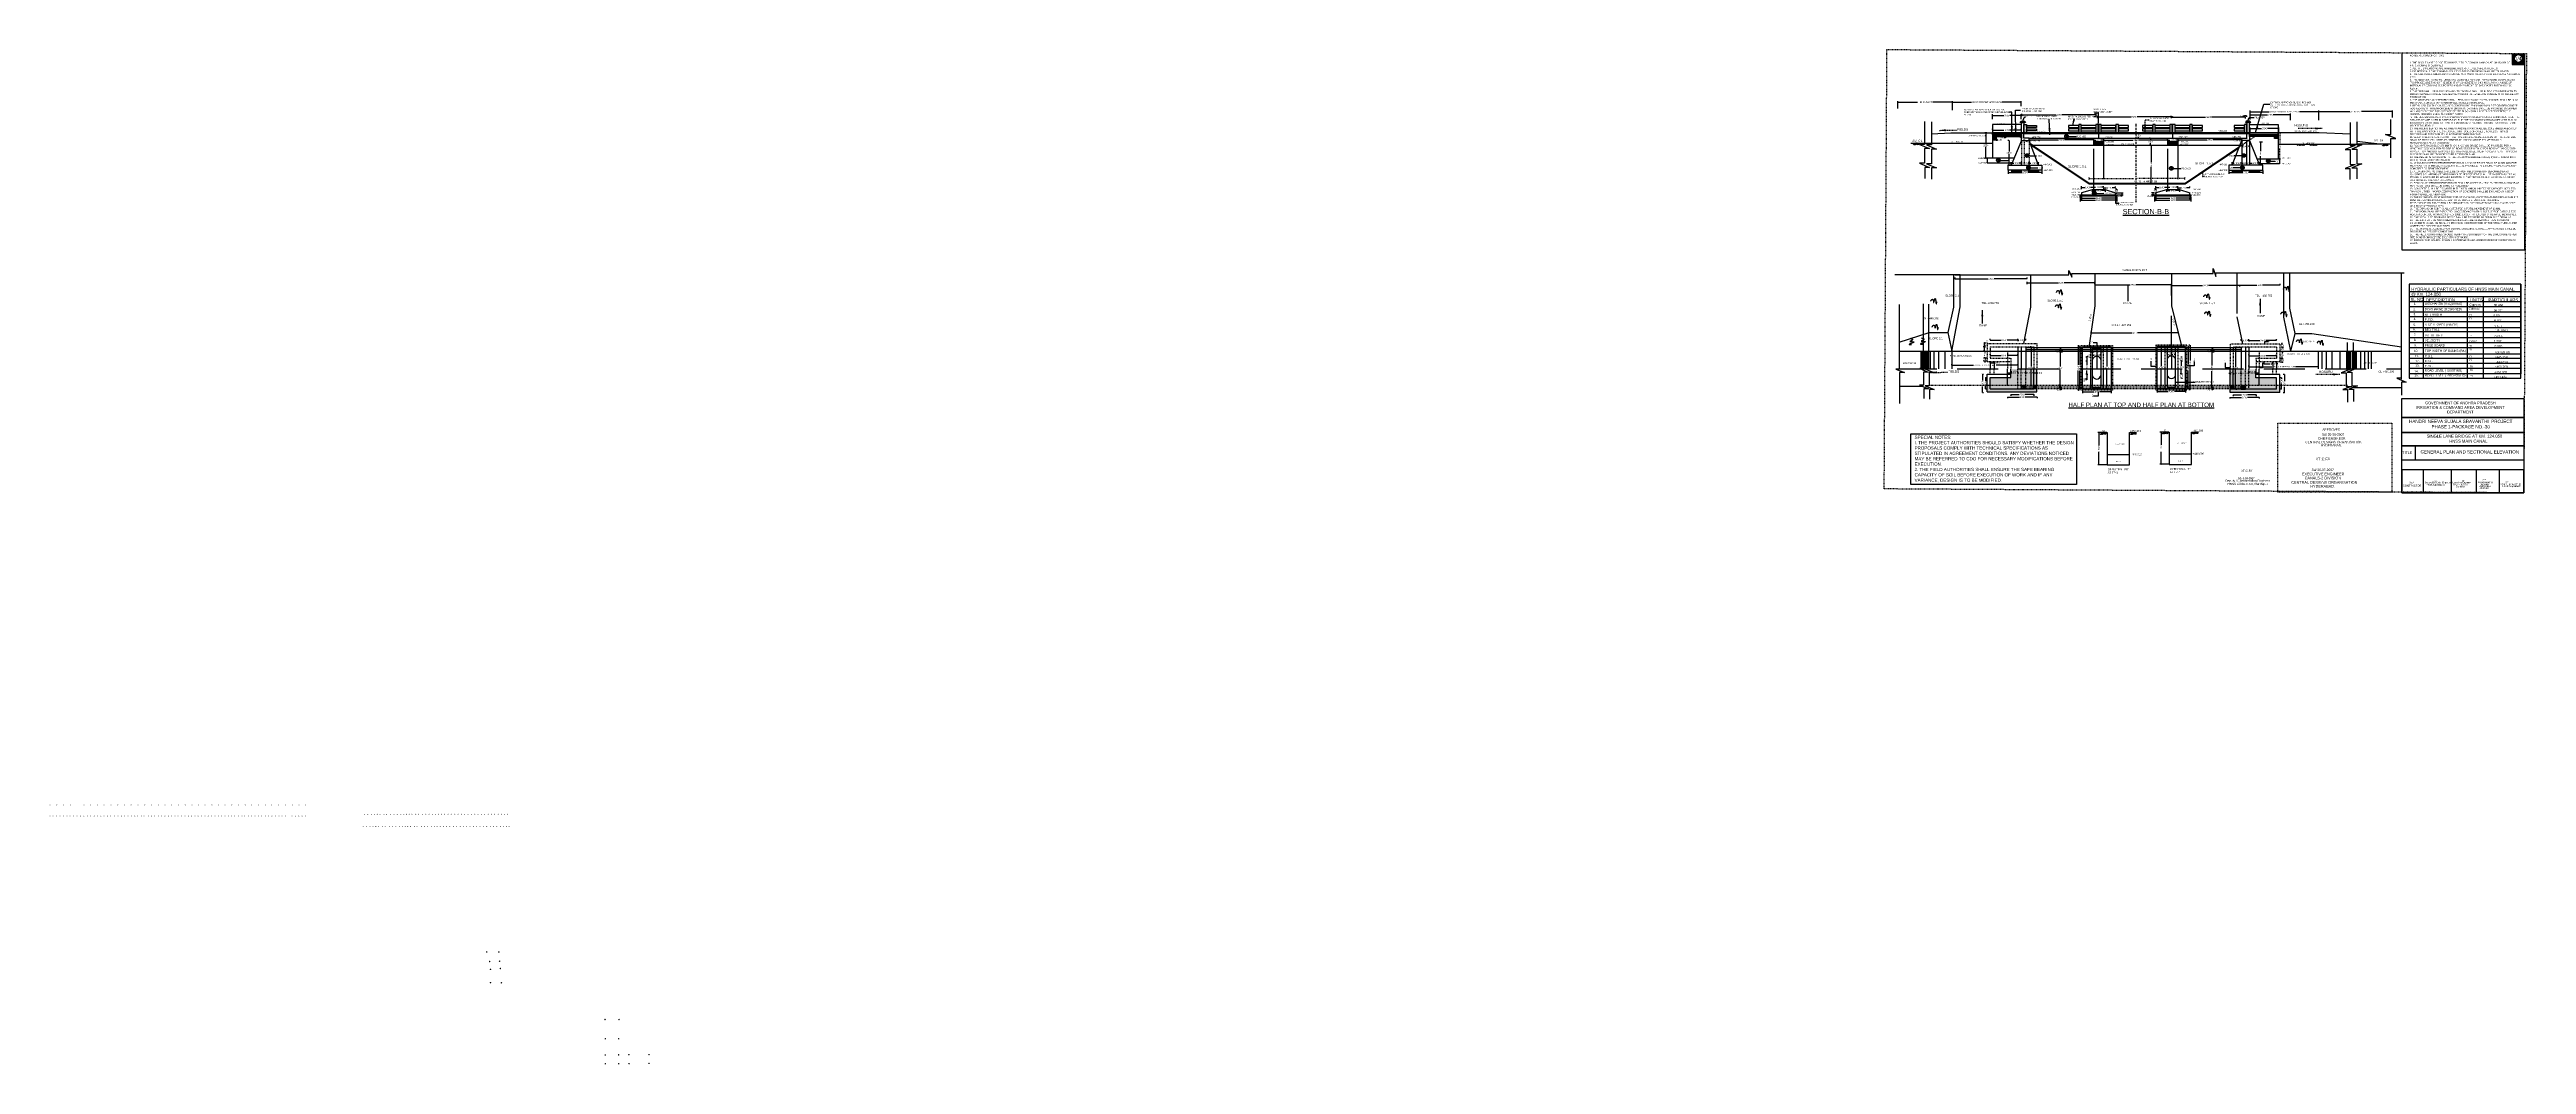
# Model space of a CAD drawing. Header units: inches. Extents: x 334 to 11487, y 381 to 10656.
# Drawn here: x 334 to 718.6, y 381.2 to 538.9 of the extents above; entities outside this region: 1.
import ezdxf

# ---------------------------------------------------------------- set-up
doc = ezdxf.new("R2010")
doc.units = ezdxf.units.IN
doc.header["$MEASUREMENT"] = 0
doc.linetypes.add('DASHDOT', pattern=[1, 0.5, -0.25, 0, -0.25])
doc.linetypes.add('HIDDEN', pattern=[9.525, 6.35, -3.175])
for name, color, linetype in [('DIMENSION', 255, 'Continuous'), ('DRAWING', 7, 'Continuous'), ('HATCH', 7, 'Continuous'), ('TEXT', 255, 'Continuous')]:
    doc.layers.add(name, color=color, linetype=linetype)
doc.styles.get("Standard").update_dxf_attribs({"font": 'arial.ttf'})
doc.styles.add('TIMES NEW ROMAN', font='times.ttf')
doc.dimstyles.new('dig', dxfattribs={"dimtxt": 0.1875, "dimasz": 0.18, "dimexe": 0.18, "dimexo": 0.0625, "dimgap": 0.09, "dimtad": 0, "dimtih": 1, "dimtoh": 1, "dimdec": 4, "dimzin": 0, "dimdsep": 46, "dimtxsty": 'Standard', "dimblk": 'ARCHTICK', "dimcen": 0.09, "dimadec": 0, "dimazin": 0, "dimtfac": 1, "dimtdec": 4, "dimtofl": 0, "dimtmove": 0, "dimatfit": 3, "dimldrblk": 'ARCHTICK', "dimfxl": 1, "dimtolj": 1, "dimtzin": 0, "dimarcsym": 0})
doc.dimstyles.new('ISO-25', dxfattribs={"dimtxt": 0.636364, "dimasz": 1, "dimexe": 1.25, "dimexo": 0.625, "dimtad": 0, "dimtih": 1, "dimtoh": 1, "dimlfac": 100, "dimtxsty": 'TIMES NEW ROMAN', "dimcen": 2.5, "dimadec": 0, "dimazin": 0, "dimtfac": 1, "dimtmove": 0, "dimatfit": 3, "dimfxl": 1, "dimarcsym": 0})
doc.dimstyles.get("Standard").update_dxf_attribs({"dimtxt": 0.18, "dimasz": 0.18, "dimexe": 0.18, "dimexo": 0.0625, "dimgap": 0.09, "dimtad": 0, "dimtih": 1, "dimtoh": 1, "dimdec": 4, "dimzin": 0, "dimdsep": 46, "dimtxsty": 'Standard', "dimcen": 0.09, "dimadec": 0, "dimazin": 0, "dimtfac": 1, "dimtdec": 4, "dimtofl": 0, "dimtmove": 0, "dimatfit": 3, "dimfxl": 1, "dimtolj": 1, "dimtzin": 0, "dimarcsym": 0})
picture_1 = doc.add_image_def('image1.jpg', size_in_pixel=(6644, 4788))
pattern_1 = [(50, (8.365924923, 0.63606663), (7.172601826e-05, -6.275213498e-06), [7.5e-06, -8.25e-05]), (355, (8.36592492, 0.63606663), (-1.3875133361e-05, 7.521921337e-05), [6e-06, -6.6e-05]), (100.45144446, (8.3659309, 0.63606611), (5.7850884673e-05, 6.8943999097e-05), [6.3740192e-06, -7.01142112e-05]), (46.1842, (8.36592492, 0.63608663), (0.000106724133067, -1.6551928079e-05), [1.125e-05, -0.00012375]), (96.63563549, (8.36593382, 0.63608525), (9.3466194567e-05, 9.7411860077e-05), [9.5610342e-06, -0.000105171376]), (351.18416399, (8.36592492, 0.63608663), (9.3466194505e-05, 9.7411860027e-05), [9e-06, -9.90000001e-05]), (21, (8.365934923, 0.63608163), (5.9690705212e-05, -4.02618890665e-05), [7.5e-06, -8.25e-05]), (326, (8.36593492, 0.63608163), (2.4331533192e-05, 7.2515004505e-05), [6e-06, -6.6e-05]), (71.45144474, (8.3659399, 0.636078276), (8.4022237673e-05, 3.2253115281e-05), [6.374019e-06, -7.01142112e-05]), (37.5, (8.365924923, 0.636066631), (1.2159855317e-06, 3.32893853831e-05), [0, -6.52e-05, 0, -6.7e-05, 0, -6.625e-05]), (7.5, (8.365924923, 0.63606663), (2.63069537442e-05, 3.94411711882e-05), [0, -3.82e-05, 0, -6.37e-05, 0, -2.525e-05]), (327.5, (8.365902623, 0.63606663), (5.33822436172e-05, -2.2554871734e-06), [0, -2.5e-05, 0, -7.8e-05, 0, -0.0001035]), (317.5, (8.365892623, 0.63606663), (5.83186169342e-05, 1.00104982332e-05), [0, -3.25e-05, 0, -5.18e-05, 0, -7.35e-05])]
pattern_2 = [(50, (0, 0), (0.35863009, -0.03137607), [0.0375, -0.4125]), (355, (0, 0), (-0.06937567, 0.37609607), [0.03, -0.33]), (100.4514, (0.0299, -0.0026), (0.28925469, 0.34471977), [0.0318701, -0.35057106]), (46.1842, (0, 0.1), (0.53362052, -0.0827595), [0.05625, -0.61875]), (96.6356, (0.04447, 0.0931), (0.46733135, 0.48705894), [0.04780514, -0.5258565]), (351.1842, (0, 0.1), (0.46733097, 0.4870593), [0.045, -0.495]), (21, (0.05, 0.075), (0.29845353, -0.20130945), [0.0375, -0.4125]), (326, (0.05, 0.075), (0.12165767, 0.36257502), [0.03, -0.33]), (71.4514, (0.07487, 0.05822), (0.42011131, 0.16126525), [0.0318701, -0.35057106]), (37.5, (0, 0), (0.006079928, 0.166446927), [0, -0.326, 0, -0.335, 0, -0.33125]), (7.5, (0, 0), (0.13153477, 0.197205856), [0, -0.191, 0, -0.3185, 0, -0.12625]), (327.5, (-0.1115, 0), (0.266911218, -0.011277436), [0, -0.125, 0, -0.39, 0, -0.5175]), (317.5, (-0.1615, 0), (0.291593085, 0.05005249), [0, -0.1625, 0, -0.259, 0, -0.3675])]
pattern_3 = [(130, (1315.22677, -0.05775), (-0.35863009, -0.03137607), [0.0375, -0.4125]), (185, (1315.22677, -0.05775), (0.06937567, 0.37609607), [0.03, -0.33]), (79.5486, (1315.19688, -0.06036), (-0.28925469, 0.34471977), [0.0318701, -0.35057106]), (133.8158, (1315.22677, 0.04225), (-0.53362052, -0.0827595), [0.05625, -0.61875]), (83.3644, (1315.1823, 0.03536), (-0.46733135, 0.48705894), [0.04780514, -0.5258565]), (188.8158, (1315.22677, 0.04225), (-0.46733097, 0.4870593), [0.045, -0.495]), (159, (1315.17677, 0.01725), (-0.29845353, -0.20130945), [0.0375, -0.4125]), (214, (1315.17677, 0.01725), (-0.12165767, 0.36257502), [0.03, -0.33]), (108.5486, (1315.1519, 0.00048), (-0.42011131, 0.16126525), [0.0318701, -0.35057106]), (142.5, (1315.22677, -0.05775), (-0.006079928, 0.166446927), [0, -0.326, 0, -0.335, 0, -0.33125]), (172.5, (1315.22677, -0.05775), (-0.13153477, 0.197205856), [0, -0.191, 0, -0.3185, 0, -0.12625]), (212.5, (1315.33827, -0.05775), (-0.266911218, -0.011277436), [0, -0.125, 0, -0.39, 0, -0.5175]), (222.5, (1315.38827, -0.05775), (-0.291593085, 0.05005249), [0, -0.1625, 0, -0.259, 0, -0.3675])]
pattern_4 = [(50, (-3682.38783, -2310.89719), (0.1191491726, -0.010424202), [0.0124587816, -0.1370465973]), (355, (-3682.38783, -2310.89719), (-0.0230489674, 0.1249519666), [0.0099670253, -0.109637278]), (100.4514, (-3682.3779, -2310.89806), (0.0961002937, 0.1145276888), [0.0105883347, -0.1164716857]), (46.1842, (-3682.38783, -2310.86396), (0.177286975, -0.0274955366), [0.0186881724, -0.205569896]), (96.6356, (-3682.37305, -2310.86626), (0.1552634466, 0.161817624), [0.0158825026, -0.1747075006]), (351.1842, (-3682.38783, -2310.86396), (0.15526332, 0.161817745), [0.014950538, -0.164455917]), (21, (-3682.37121, -2310.87227), (0.0991564611, -0.0668818776), [0.0124587816, -0.1370465973]), (326, (-3682.37121, -2310.87227), (0.0404188343, 0.1204598136), [0.0099670253, -0.109637278]), (71.4514, (-3682.36295, -2310.87784), (0.139575336, 0.0535778268), [0.0105883347, -0.1164716857]), (37.5, (-3682.387826, -2310.89719), (0.00201995975, 0.0552993575), [0, -0.1083083412, 0, -0.1112984487, 0, -0.1100525706]), (7.5, (-3682.387826, -2310.89719), (0.0437003454, 0.0655185249), [0, -0.0634567275, 0, -0.1058165848, 0, -0.0419445646]), (327.5, (-3682.42487, -2310.89719), (0.08867702843, -0.0037467496), [0, -0.0415292719, 0, -0.1295713284, 0, -0.1719311857]), (317.5, (-3682.44148, -2310.89719), (0.096877188, 0.0166291481), [0, -0.0539880535, 0, -0.0860486514, 0, -0.1220960594])]

# ---------------------------------------------------------------- blocks, each defined once
blk = doc.blocks.new('_ArchTick')
at = {"color": 0, "linetype": 'ByBlock', "const_width": 0.15}
blk.add_lwpolyline([(-0.5, -0.5), (0.5, 0.5)], dxfattribs=at)
blk = doc.blocks.new('*D30')
at = {"layer": 'Defpoints', "color": 0, "linetype": 'HIDDEN', "transparency": 16777216}
for p in [(629.52, 530.68), (629.52, 529.41), (640.17, 530.01)]:
    blk.add_point(p, dxfattribs=at)
at = {"layer": 'DIMENSION', "color": 0, "linetype": 'HIDDEN', "lineweight": -2, "transparency": 16777216}
for p, q in [((629.52, 529.47), (629.52, 530.86)), ((640.17, 530.07), (640.17, 530.86)), ((629.52, 530.68), (632.46, 530.68)), ((640.17, 530.68), (637.23, 530.68))]:
    blk.add_line(p, q, dxfattribs=at)
at = {"layer": 'DIMENSION', "color": 0, "linetype": 'HIDDEN', "lineweight": -2, "transparency": 16777216, "xscale": 0.18, "yscale": 0.18, "zscale": 0.18, "rotation": 180}
blk.add_blockref('_ArchTick', (629.52, 530.68), dxfattribs=at)
at = {"layer": 'DIMENSION', "color": 0, "linetype": 'HIDDEN', "lineweight": -2, "transparency": 16777216, "xscale": 0.18, "yscale": 0.18, "zscale": 0.18}
blk.add_blockref('_ArchTick', (640.17, 530.68), dxfattribs=at)
at = {"layer": 'DIMENSION', "color": 0, "linetype": 'HIDDEN', "transparency": 16777216, "insert": (634.84, 530.68), "char_height": 0.25, "attachment_point": 5}
blk.add_mtext('\\A1;15000 STRIGHT APPROACH', dxfattribs=at)
blk = doc.blocks.new('*D31')
at = {"layer": 'Defpoints', "color": 0, "linetype": 'HIDDEN', "transparency": 16777216}
for p in [(621.05, 530.68), (621.05, 529.64), (629.52, 529.97)]:
    blk.add_point(p, dxfattribs=at)
at = {"layer": 'DIMENSION', "color": 0, "linetype": 'HIDDEN', "lineweight": -2, "transparency": 16777216}
for p, q in [((621.05, 529.71), (621.05, 530.86)), ((629.52, 530.03), (629.52, 530.86)), ((621.05, 530.68), (624.11, 530.68)), ((629.52, 530.68), (626.46, 530.68))]:
    blk.add_line(p, q, dxfattribs=at)
at = {"layer": 'DIMENSION', "color": 0, "linetype": 'HIDDEN', "lineweight": -2, "transparency": 16777216, "xscale": 0.18, "yscale": 0.18, "zscale": 0.18, "rotation": 180}
blk.add_blockref('_ArchTick', (621.05, 530.68), dxfattribs=at)
at = {"layer": 'DIMENSION', "color": 0, "linetype": 'HIDDEN', "lineweight": -2, "transparency": 16777216, "xscale": 0.18, "yscale": 0.18, "zscale": 0.18}
blk.add_blockref('_ArchTick', (629.52, 530.68), dxfattribs=at)
at = {"layer": 'DIMENSION', "color": 0, "linetype": 'HIDDEN', "transparency": 16777216, "insert": (625.29, 530.68), "char_height": 0.25, "attachment_point": 5}
blk.add_mtext('\\A1;1 IN 30 RAMP ', dxfattribs=at)
blk = doc.blocks.new('*D33')
at = {"layer": 'Defpoints', "color": 0, "linetype": 'HIDDEN', "transparency": 16777216}
for p in [(662.92, 524.8), (664.54, 524.81), (664.54, 524.8)]:
    blk.add_point(p, dxfattribs=at)
at = {"layer": 'DIMENSION', "color": 0, "linetype": 'HIDDEN', "lineweight": -2, "transparency": 16777216}
for p, q in [((662.92, 524.86), (662.92, 524.99)), ((662.92, 524.81), (663.28, 524.81)), ((664.54, 524.81), (664.18, 524.81)), ((664.54, 524.86), (664.54, 524.99))]:
    blk.add_line(p, q, dxfattribs=at)
at = {"layer": 'DIMENSION', "color": 0, "linetype": 'HIDDEN', "lineweight": -2, "transparency": 16777216, "xscale": 0.18, "yscale": 0.18, "zscale": 0.18, "rotation": 180}
blk.add_blockref('_ArchTick', (662.92, 524.81), dxfattribs=at)
at = {"layer": 'DIMENSION', "color": 0, "linetype": 'HIDDEN', "lineweight": -2, "transparency": 16777216, "xscale": 0.18, "yscale": 0.18, "zscale": 0.18}
blk.add_blockref('_ArchTick', (664.54, 524.81), dxfattribs=at)
at = {"layer": 'DIMENSION', "color": 0, "linetype": 'HIDDEN', "transparency": 16777216, "insert": (663.73, 524.81), "char_height": 0.25, "attachment_point": 5}
blk.add_mtext('\\A1;1200', dxfattribs=at)
blk = doc.blocks.new('*D34')
at = {"layer": 'Defpoints', "color": 0, "linetype": 'HIDDEN', "transparency": 16777216}
for p in [(653.02, 524.82), (662.92, 524.82), (662.92, 524.81)]:
    blk.add_point(p, dxfattribs=at)
at = {"layer": 'DIMENSION', "color": 0, "linetype": 'HIDDEN', "lineweight": -2, "transparency": 16777216}
for p, q in [((653.02, 524.81), (657.51, 524.81)), ((653.02, 524.76), (653.02, 524.63)), ((662.92, 524.81), (658.43, 524.81)), ((662.92, 524.76), (662.92, 524.63))]:
    blk.add_line(p, q, dxfattribs=at)
at = {"layer": 'DIMENSION', "color": 0, "linetype": 'HIDDEN', "lineweight": -2, "transparency": 16777216, "xscale": 0.18, "yscale": 0.18, "zscale": 0.18, "rotation": 180}
blk.add_blockref('_ArchTick', (653.02, 524.81), dxfattribs=at)
at = {"layer": 'DIMENSION', "color": 0, "linetype": 'HIDDEN', "lineweight": -2, "transparency": 16777216, "xscale": 0.18, "yscale": 0.18, "zscale": 0.18}
blk.add_blockref('_ArchTick', (662.92, 524.81), dxfattribs=at)
at = {"layer": 'DIMENSION', "color": 0, "linetype": 'HIDDEN', "transparency": 16777216, "insert": (657.97, 524.81), "char_height": 0.25, "attachment_point": 5}
blk.add_mtext('\\A1;8000', dxfattribs=at)
blk = doc.blocks.new('*D35')
at = {"layer": 'Defpoints', "color": 0, "linetype": 'HIDDEN', "transparency": 16777216}
for p in [(651.4, 524.81), (653.02, 524.81), (653.02, 524.81)]:
    blk.add_point(p, dxfattribs=at)
at = {"layer": 'DIMENSION', "color": 0, "linetype": 'HIDDEN', "lineweight": -2, "transparency": 16777216}
for p, q in [((651.4, 524.88), (651.4, 524.99)), ((651.4, 524.81), (651.85, 524.81)), ((653.02, 524.81), (652.57, 524.81)), ((653.02, 524.88), (653.02, 524.99))]:
    blk.add_line(p, q, dxfattribs=at)
at = {"layer": 'DIMENSION', "color": 0, "linetype": 'HIDDEN', "lineweight": -2, "transparency": 16777216, "xscale": 0.18, "yscale": 0.18, "zscale": 0.18, "rotation": 180}
blk.add_blockref('_ArchTick', (651.4, 524.81), dxfattribs=at)
at = {"layer": 'DIMENSION', "color": 0, "linetype": 'HIDDEN', "lineweight": -2, "transparency": 16777216, "xscale": 0.18, "yscale": 0.18, "zscale": 0.18}
blk.add_blockref('_ArchTick', (653.02, 524.81), dxfattribs=at)
at = {"layer": 'DIMENSION', "color": 0, "linetype": 'HIDDEN', "transparency": 16777216, "insert": (652.21, 524.81), "char_height": 0.188, "attachment_point": 5}
blk.add_mtext('\\A1;1200', dxfattribs=at)
blk = doc.blocks.new('*D36')
at = {"layer": 'Defpoints', "color": 0, "linetype": 'HIDDEN', "transparency": 16777216}
for p in [(664.59, 524.84), (674.49, 524.84), (674.49, 524.84)]:
    blk.add_point(p, dxfattribs=at)
at = {"layer": 'DIMENSION', "color": 0, "linetype": 'HIDDEN', "lineweight": -2, "transparency": 16777216}
for p, q in [((664.59, 524.84), (669.08, 524.84)), ((664.59, 524.78), (664.59, 524.66)), ((674.49, 524.84), (670, 524.84)), ((674.49, 524.78), (674.49, 524.66))]:
    blk.add_line(p, q, dxfattribs=at)
at = {"layer": 'DIMENSION', "color": 0, "linetype": 'HIDDEN', "lineweight": -2, "transparency": 16777216, "xscale": 0.18, "yscale": 0.18, "zscale": 0.18, "rotation": 180}
blk.add_blockref('_ArchTick', (664.59, 524.84), dxfattribs=at)
at = {"layer": 'DIMENSION', "color": 0, "linetype": 'HIDDEN', "lineweight": -2, "transparency": 16777216, "xscale": 0.18, "yscale": 0.18, "zscale": 0.18}
blk.add_blockref('_ArchTick', (674.49, 524.84), dxfattribs=at)
at = {"layer": 'DIMENSION', "color": 0, "linetype": 'HIDDEN', "transparency": 16777216, "insert": (669.54, 524.84), "char_height": 0.25, "attachment_point": 5}
blk.add_mtext('\\A1;8500', dxfattribs=at)
blk = doc.blocks.new('*D37')
at = {"layer": 'Defpoints', "color": 0, "linetype": 'HIDDEN', "transparency": 16777216}
for p in [(641.51, 524.84), (651.41, 524.84), (651.41, 524.84)]:
    blk.add_point(p, dxfattribs=at)
at = {"layer": 'DIMENSION', "color": 0, "linetype": 'HIDDEN', "lineweight": -2, "transparency": 16777216}
for p, q in [((641.51, 524.84), (646, 524.84)), ((641.51, 524.78), (641.51, 524.66)), ((651.41, 524.84), (646.92, 524.84)), ((651.41, 524.78), (651.41, 524.66))]:
    blk.add_line(p, q, dxfattribs=at)
at = {"layer": 'DIMENSION', "color": 0, "linetype": 'HIDDEN', "lineweight": -2, "transparency": 16777216, "xscale": 0.18, "yscale": 0.18, "zscale": 0.18, "rotation": 180}
blk.add_blockref('_ArchTick', (641.51, 524.84), dxfattribs=at)
at = {"layer": 'DIMENSION', "color": 0, "linetype": 'HIDDEN', "lineweight": -2, "transparency": 16777216, "xscale": 0.18, "yscale": 0.18, "zscale": 0.18}
blk.add_blockref('_ArchTick', (651.41, 524.84), dxfattribs=at)
at = {"layer": 'DIMENSION', "color": 0, "linetype": 'HIDDEN', "transparency": 16777216, "insert": (646.46, 524.84), "char_height": 0.25, "attachment_point": 5}
blk.add_mtext('\\A1;8500', dxfattribs=at)
blk = doc.blocks.new('*D38')
at = {"layer": 'Defpoints', "color": 0, "linetype": 'HIDDEN', "transparency": 16777216}
for p in [(635.73, 528.01), (640.18, 528.64), (640.18, 528.01)]:
    blk.add_point(p, dxfattribs=at)
at = {"layer": 'DIMENSION', "color": 0, "linetype": 'HIDDEN', "lineweight": -2, "transparency": 16777216}
for p, q in [((635.73, 528.07), (635.73, 528.82)), ((635.73, 528.64), (637.49, 528.64)), ((640.18, 528.64), (638.41, 528.64)), ((640.18, 528.07), (640.18, 528.82))]:
    blk.add_line(p, q, dxfattribs=at)
at = {"layer": 'DIMENSION', "color": 0, "linetype": 'HIDDEN', "lineweight": -2, "transparency": 16777216, "xscale": 0.18, "yscale": 0.18, "zscale": 0.18, "rotation": 180}
blk.add_blockref('_ArchTick', (635.73, 528.64), dxfattribs=at)
at = {"layer": 'DIMENSION', "color": 0, "linetype": 'HIDDEN', "lineweight": -2, "transparency": 16777216, "xscale": 0.18, "yscale": 0.18, "zscale": 0.18}
blk.add_blockref('_ArchTick', (640.18, 528.64), dxfattribs=at)
at = {"layer": 'DIMENSION', "color": 0, "linetype": 'HIDDEN', "transparency": 16777216, "insert": (637.95, 528.64), "char_height": 0.25, "attachment_point": 5}
blk.add_mtext('\\A1;3500', dxfattribs=at)
blk = doc.blocks.new('*D39')
at = {"layer": 'Defpoints', "color": 0, "linetype": 'HIDDEN', "transparency": 16777216}
for p in [(675.74, 525.96), (680.19, 526.6), (680.19, 525.96)]:
    blk.add_point(p, dxfattribs=at)
at = {"layer": 'DIMENSION', "color": 0, "linetype": 'HIDDEN', "lineweight": -2, "transparency": 16777216}
for p, q in [((675.74, 526.03), (675.74, 526.78)), ((675.74, 526.6), (677.5, 526.6)), ((680.19, 526.6), (678.43, 526.6)), ((680.19, 526.03), (680.19, 526.78))]:
    blk.add_line(p, q, dxfattribs=at)
at = {"layer": 'DIMENSION', "color": 0, "linetype": 'HIDDEN', "lineweight": -2, "transparency": 16777216, "xscale": 0.18, "yscale": 0.18, "zscale": 0.18, "rotation": 180}
blk.add_blockref('_ArchTick', (675.74, 526.6), dxfattribs=at)
at = {"layer": 'DIMENSION', "color": 0, "linetype": 'HIDDEN', "lineweight": -2, "transparency": 16777216, "xscale": 0.18, "yscale": 0.18, "zscale": 0.18}
blk.add_blockref('_ArchTick', (680.19, 526.6), dxfattribs=at)
at = {"layer": 'DIMENSION', "color": 0, "linetype": 'HIDDEN', "transparency": 16777216, "insert": (677.96, 526.6), "char_height": 0.25, "attachment_point": 5}
blk.add_mtext('\\A1;3500', dxfattribs=at)
blk = doc.blocks.new('*D40')
at = {"layer": 'Defpoints', "color": 0, "linetype": 'HIDDEN', "transparency": 16777216}
for p in [(675.74, 529.22), (675.74, 527.94), (686.4, 528.54)]:
    blk.add_point(p, dxfattribs=at)
at = {"layer": 'DIMENSION', "color": 0, "linetype": 'HIDDEN', "lineweight": -2, "transparency": 16777216}
for p, q in [((675.74, 528), (675.74, 529.4)), ((675.74, 529.22), (678.68, 529.22)), ((686.4, 529.22), (683.45, 529.22)), ((686.4, 528.6), (686.4, 529.4))]:
    blk.add_line(p, q, dxfattribs=at)
at = {"layer": 'DIMENSION', "color": 0, "linetype": 'HIDDEN', "lineweight": -2, "transparency": 16777216, "xscale": 0.18, "yscale": 0.18, "zscale": 0.18, "rotation": 180}
blk.add_blockref('_ArchTick', (675.74, 529.22), dxfattribs=at)
at = {"layer": 'DIMENSION', "color": 0, "linetype": 'HIDDEN', "lineweight": -2, "transparency": 16777216, "xscale": 0.18, "yscale": 0.18, "zscale": 0.18}
blk.add_blockref('_ArchTick', (686.4, 529.22), dxfattribs=at)
at = {"layer": 'DIMENSION', "color": 0, "linetype": 'HIDDEN', "transparency": 16777216, "insert": (681.07, 529.22), "char_height": 0.25, "attachment_point": 5}
blk.add_mtext('\\A1;15000 STRIGHT APPROACH', dxfattribs=at)
blk = doc.blocks.new('*D41')
at = {"layer": 'Defpoints', "color": 0, "linetype": 'HIDDEN', "transparency": 16777216}
for p in [(686.4, 529.23), (686.4, 527.83), (697.82, 528.27)]:
    blk.add_point(p, dxfattribs=at)
at = {"layer": 'DIMENSION', "color": 0, "linetype": 'HIDDEN', "lineweight": -2, "transparency": 16777216}
for p, q in [((686.4, 527.89), (686.4, 529.41)), ((686.4, 529.23), (691.2, 529.23)), ((697.82, 529.23), (693.01, 529.23)), ((697.82, 528.33), (697.82, 529.41))]:
    blk.add_line(p, q, dxfattribs=at)
at = {"layer": 'DIMENSION', "color": 0, "linetype": 'HIDDEN', "lineweight": -2, "transparency": 16777216, "xscale": 0.18, "yscale": 0.18, "zscale": 0.18, "rotation": 180}
blk.add_blockref('_ArchTick', (686.4, 529.23), dxfattribs=at)
at = {"layer": 'DIMENSION', "color": 0, "linetype": 'HIDDEN', "lineweight": -2, "transparency": 16777216, "xscale": 0.18, "yscale": 0.18, "zscale": 0.18}
blk.add_blockref('_ArchTick', (697.82, 529.23), dxfattribs=at)
at = {"layer": 'DIMENSION', "color": 0, "linetype": 'HIDDEN', "transparency": 16777216, "insert": (692.11, 529.23), "char_height": 0.1875, "attachment_point": 5}
blk.add_mtext('\\A1;1 IN 30 RAMP ', dxfattribs=at)
blk = doc.blocks.new('*D42')
at = {"layer": 'Defpoints', "color": 0, "linetype": 'HIDDEN', "transparency": 16777216}
for p in [(675.73, 527.92), (682.01, 528.75), (682.01, 527.86)]:
    blk.add_point(p, dxfattribs=at)
at = {"layer": 'DIMENSION', "color": 0, "linetype": 'HIDDEN', "lineweight": -2, "transparency": 16777216}
for p, q in [((675.73, 527.99), (675.73, 528.93)), ((675.73, 528.75), (678.41, 528.75)), ((682.01, 528.75), (679.33, 528.75)), ((682.01, 527.92), (682.01, 528.93))]:
    blk.add_line(p, q, dxfattribs=at)
at = {"layer": 'DIMENSION', "color": 0, "linetype": 'HIDDEN', "lineweight": -2, "transparency": 16777216, "xscale": 0.18, "yscale": 0.18, "zscale": 0.18, "rotation": 180}
blk.add_blockref('_ArchTick', (675.73, 528.75), dxfattribs=at)
at = {"layer": 'DIMENSION', "color": 0, "linetype": 'HIDDEN', "lineweight": -2, "transparency": 16777216, "xscale": 0.18, "yscale": 0.18, "zscale": 0.18}
blk.add_blockref('_ArchTick', (682.01, 528.75), dxfattribs=at)
at = {"layer": 'DIMENSION', "color": 0, "linetype": 'HIDDEN', "transparency": 16777216, "insert": (678.87, 528.75), "char_height": 0.25, "attachment_point": 5}
blk.add_mtext('\\A1;5000', dxfattribs=at)
blk = doc.blocks.new('*D44')
at = {"layer": 'Defpoints', "color": 0, "linetype": 'HIDDEN', "transparency": 16777216}
for p in [(635.74, 525.06), (636.36, 525.06), (636.36, 524.85)]:
    blk.add_point(p, dxfattribs=at)
at = {"layer": 'DIMENSION', "color": 0, "linetype": 'HIDDEN', "lineweight": -2, "transparency": 16777216}
for p, q in [((635.74, 524.99), (635.74, 524.67)), ((635.74, 524.85), (636.36, 524.85)), ((636.36, 524.99), (636.36, 524.67)), ((636.36, 524.85), (636.54, 524.85))]:
    blk.add_line(p, q, dxfattribs=at)
at = {"layer": 'DIMENSION', "color": 0, "linetype": 'HIDDEN', "lineweight": -2, "transparency": 16777216, "xscale": 0.18, "yscale": 0.18, "zscale": 0.18, "rotation": 180}
blk.add_blockref('_ArchTick', (635.74, 524.85), dxfattribs=at)
at = {"layer": 'DIMENSION', "color": 0, "linetype": 'HIDDEN', "lineweight": -2, "transparency": 16777216, "xscale": 0.18, "yscale": 0.18, "zscale": 0.18}
blk.add_blockref('_ArchTick', (636.36, 524.85), dxfattribs=at)
at = {"layer": 'DIMENSION', "color": 0, "linetype": 'HIDDEN', "transparency": 16777216, "insert": (636.91, 524.85), "char_height": 0.25, "attachment_point": 5}
blk.add_mtext('\\A1;450', dxfattribs=at)
blk = doc.blocks.new('*D45')
at = {"layer": 'Defpoints', "color": 0, "linetype": 'HIDDEN', "transparency": 16777216}
for p in [(637.54, 525.65), (637.54, 525.36), (637.75, 525.36)]:
    blk.add_point(p, dxfattribs=at)
at = {"layer": 'DIMENSION', "color": 0, "linetype": 'HIDDEN', "lineweight": -2, "transparency": 16777216}
for p, q in [((637.75, 525.18), (637.57, 525.18)), ((637.61, 525.65), (637.93, 525.65)), ((637.61, 525.36), (637.93, 525.36)), ((637.75, 525.65), (637.75, 525.36)), ((637.75, 525.36), (637.75, 525.18))]:
    blk.add_line(p, q, dxfattribs=at)
at = {"layer": 'DIMENSION', "color": 0, "linetype": 'HIDDEN', "lineweight": -2, "transparency": 16777216, "xscale": 0.18, "yscale": 0.18, "zscale": 0.18}
for p, rotation in [((637.75, 525.65), 90), ((637.75, 525.36), 270)]:
    blk.add_blockref('_ArchTick', p, dxfattribs=dict(at, rotation=rotation))
at = {"layer": 'DIMENSION', "color": 0, "linetype": 'HIDDEN', "transparency": 16777216, "insert": (637.21, 525.18), "char_height": 0.25, "attachment_point": 5}
blk.add_mtext('\\A1;255', dxfattribs=at)
blk = doc.blocks.new('*D46')
at = {"layer": 'Defpoints', "color": 0, "linetype": 'HIDDEN', "transparency": 16777216}
for p in [(638.64, 520.89), (640.22, 521.21), (640.22, 520.89)]:
    blk.add_point(p, dxfattribs=at)
at = {"layer": 'DIMENSION', "color": 0, "linetype": 'HIDDEN', "lineweight": -2, "transparency": 16777216}
for p, q in [((638.64, 520.96), (638.64, 521.39)), ((638.64, 521.21), (639.06, 521.21)), ((640.22, 521.21), (639.8, 521.21)), ((640.22, 520.96), (640.22, 521.39))]:
    blk.add_line(p, q, dxfattribs=at)
at = {"layer": 'DIMENSION', "color": 0, "linetype": 'HIDDEN', "lineweight": -2, "transparency": 16777216, "xscale": 0.18, "yscale": 0.18, "zscale": 0.18, "rotation": 180}
blk.add_blockref('_ArchTick', (638.64, 521.21), dxfattribs=at)
at = {"layer": 'DIMENSION', "color": 0, "linetype": 'HIDDEN', "lineweight": -2, "transparency": 16777216, "xscale": 0.18, "yscale": 0.18, "zscale": 0.18}
blk.add_blockref('_ArchTick', (640.22, 521.21), dxfattribs=at)
at = {"layer": 'DIMENSION', "color": 0, "linetype": 'HIDDEN', "transparency": 16777216, "insert": (639.43, 521.21), "char_height": 0.25, "attachment_point": 5}
blk.add_mtext('\\A1;900', dxfattribs=at)
blk = doc.blocks.new('*D47')
at = {"layer": 'Defpoints', "color": 0, "linetype": 'HIDDEN', "transparency": 16777216}
for p in [(640.22, 520.89), (641.41, 521.24), (641.41, 520.89)]:
    blk.add_point(p, dxfattribs=at)
at = {"layer": 'DIMENSION', "color": 0, "linetype": 'HIDDEN', "lineweight": -2, "transparency": 16777216}
for p, q in [((640.22, 520.96), (640.22, 521.42)), ((640.22, 521.24), (640.36, 521.24)), ((641.41, 521.24), (641.26, 521.24)), ((641.41, 520.96), (641.41, 521.42))]:
    blk.add_line(p, q, dxfattribs=at)
at = {"layer": 'DIMENSION', "color": 0, "linetype": 'HIDDEN', "lineweight": -2, "transparency": 16777216, "xscale": 0.18, "yscale": 0.18, "zscale": 0.18, "rotation": 180}
blk.add_blockref('_ArchTick', (640.22, 521.24), dxfattribs=at)
at = {"layer": 'DIMENSION', "color": 0, "linetype": 'HIDDEN', "lineweight": -2, "transparency": 16777216, "xscale": 0.18, "yscale": 0.18, "zscale": 0.18}
blk.add_blockref('_ArchTick', (641.41, 521.24), dxfattribs=at)
at = {"layer": 'DIMENSION', "color": 0, "linetype": 'HIDDEN', "transparency": 16777216, "insert": (640.81, 521.24), "char_height": 0.25, "attachment_point": 5}
blk.add_mtext('\\A1;1000', dxfattribs=at)
blk = doc.blocks.new('*D48')
at = {"layer": 'Defpoints', "color": 0, "linetype": 'HIDDEN', "transparency": 16777216}
for p in [(641.41, 520.89), (642.9, 521.21), (642.9, 520.89)]:
    blk.add_point(p, dxfattribs=at)
at = {"layer": 'DIMENSION', "color": 0, "linetype": 'HIDDEN', "lineweight": -2, "transparency": 16777216}
for p, q in [((641.41, 520.96), (641.41, 521.39)), ((641.41, 521.21), (641.7, 521.21)), ((642.9, 521.21), (642.61, 521.21)), ((642.9, 520.96), (642.9, 521.39))]:
    blk.add_line(p, q, dxfattribs=at)
at = {"layer": 'DIMENSION', "color": 0, "linetype": 'HIDDEN', "lineweight": -2, "transparency": 16777216, "xscale": 0.18, "yscale": 0.18, "zscale": 0.18, "rotation": 180}
blk.add_blockref('_ArchTick', (641.41, 521.21), dxfattribs=at)
at = {"layer": 'DIMENSION', "color": 0, "linetype": 'HIDDEN', "lineweight": -2, "transparency": 16777216, "xscale": 0.18, "yscale": 0.18, "zscale": 0.18}
blk.add_blockref('_ArchTick', (642.9, 521.21), dxfattribs=at)
at = {"layer": 'DIMENSION', "color": 0, "linetype": 'HIDDEN', "transparency": 16777216, "insert": (642.16, 521.21), "char_height": 0.25, "attachment_point": 5}
blk.add_mtext('\\A1;1000', dxfattribs=at)
blk = doc.blocks.new('*D49')
at = {"layer": 'Defpoints', "color": 0, "linetype": 'HIDDEN', "transparency": 16777216}
for p in [(638.15, 520.15), (643.41, 520.15), (643.41, 519.77)]:
    blk.add_point(p, dxfattribs=at)
at = {"layer": 'DIMENSION', "color": 0, "linetype": 'HIDDEN', "lineweight": -2, "transparency": 16777216}
for p, q in [((638.15, 520.08), (638.15, 519.59)), ((638.15, 519.77), (640.32, 519.77)), ((643.41, 519.77), (641.24, 519.77)), ((643.41, 520.08), (643.41, 519.59))]:
    blk.add_line(p, q, dxfattribs=at)
at = {"layer": 'DIMENSION', "color": 0, "linetype": 'HIDDEN', "lineweight": -2, "transparency": 16777216, "xscale": 0.18, "yscale": 0.18, "zscale": 0.18, "rotation": 180}
blk.add_blockref('_ArchTick', (638.15, 519.77), dxfattribs=at)
at = {"layer": 'DIMENSION', "color": 0, "linetype": 'HIDDEN', "lineweight": -2, "transparency": 16777216, "xscale": 0.18, "yscale": 0.18, "zscale": 0.18}
blk.add_blockref('_ArchTick', (643.41, 519.77), dxfattribs=at)
at = {"layer": 'DIMENSION', "color": 0, "linetype": 'HIDDEN', "transparency": 16777216, "insert": (640.78, 519.77), "char_height": 0.25, "attachment_point": 5}
blk.add_mtext('\\A1;3700', dxfattribs=at)
blk = doc.blocks.new('*D50')
at = {"layer": 'Defpoints', "color": 0, "linetype": 'HIDDEN', "transparency": 16777216}
for p in [(649.37, 516.08), (655.02, 516.08), (655.02, 515.46)]:
    blk.add_point(p, dxfattribs=at)
at = {"layer": 'DIMENSION', "color": 0, "linetype": 'HIDDEN', "lineweight": -2, "transparency": 16777216}
for p, q in [((649.37, 516.02), (649.37, 515.28)), ((649.37, 515.46), (651.72, 515.46)), ((655.02, 515.46), (652.66, 515.46)), ((655.02, 516.02), (655.02, 515.28))]:
    blk.add_line(p, q, dxfattribs=at)
at = {"layer": 'DIMENSION', "color": 0, "linetype": 'HIDDEN', "lineweight": -2, "transparency": 16777216, "xscale": 0.18, "yscale": 0.18, "zscale": 0.18, "rotation": 180}
blk.add_blockref('_ArchTick', (649.37, 515.46), dxfattribs=at)
at = {"layer": 'DIMENSION', "color": 0, "linetype": 'HIDDEN', "lineweight": -2, "transparency": 16777216, "xscale": 0.18, "yscale": 0.18, "zscale": 0.18}
blk.add_blockref('_ArchTick', (655.02, 515.46), dxfattribs=at)
at = {"layer": 'DIMENSION', "color": 0, "linetype": 'HIDDEN', "transparency": 16777216, "insert": (652.19, 515.46), "char_height": 0.25, "attachment_point": 5}
blk.add_mtext('\\A1;4900', dxfattribs=at)
blk = doc.blocks.new('*D51')
at = {"layer": 'Defpoints', "color": 0, "linetype": 'HIDDEN', "transparency": 16777216}
for p in [(658.41, 525.85), (658.51, 525.85), (658.51, 525.12)]:
    blk.add_point(p, dxfattribs=at)
at = {"layer": 'DIMENSION', "color": 0, "linetype": 'HIDDEN', "lineweight": -2, "transparency": 16777216}
for p, q in [((658.45, 525.85), (658.23, 525.85)), ((658.45, 525.12), (658.23, 525.12)), ((658.41, 525.85), (658.41, 525.7)), ((658.41, 525.12), (658.41, 525.27))]:
    blk.add_line(p, q, dxfattribs=at)
at = {"layer": 'DIMENSION', "color": 0, "linetype": 'HIDDEN', "lineweight": -2, "transparency": 16777216, "xscale": 0.18, "yscale": 0.18, "zscale": 0.18}
for p, rotation in [((658.41, 525.85), 90), ((658.41, 525.12), 270)]:
    blk.add_blockref('_ArchTick', p, dxfattribs=dict(at, rotation=rotation))
at = {"layer": 'DIMENSION', "color": 0, "linetype": 'HIDDEN', "transparency": 16777216, "insert": (658.41, 525.48), "char_height": 0.25, "attachment_point": 5}
blk.add_mtext('\\A1;600', dxfattribs=at)
blk = doc.blocks.new('*D52')
at = {"layer": 'Defpoints', "color": 0, "linetype": 'HIDDEN', "transparency": 16777216}
for p in [(660.27, 525.12), (660.27, 524), (660.27, 524)]:
    blk.add_point(p, dxfattribs=at)
at = {"layer": 'DIMENSION', "color": 0, "linetype": 'HIDDEN', "lineweight": -2, "transparency": 16777216}
for p, q in [((660.2, 525.12), (660.09, 525.12)), ((660.2, 524), (660.09, 524)), ((660.27, 525.12), (660.27, 524.78)), ((660.27, 524), (660.27, 524.34))]:
    blk.add_line(p, q, dxfattribs=at)
at = {"layer": 'DIMENSION', "color": 0, "linetype": 'HIDDEN', "lineweight": -2, "transparency": 16777216, "xscale": 0.18, "yscale": 0.18, "zscale": 0.18}
for p, rotation in [((660.27, 525.12), 90), ((660.27, 524), 270)]:
    blk.add_blockref('_ArchTick', p, dxfattribs=dict(at, rotation=rotation))
at = {"layer": 'DIMENSION', "color": 0, "linetype": 'HIDDEN', "transparency": 16777216, "insert": (660.27, 524.56), "char_height": 0.25, "attachment_point": 5}
blk.add_mtext('\\A1;900', dxfattribs=at)
blk = doc.blocks.new('*D53')
at = {"layer": 'Defpoints', "color": 0, "linetype": 'DASHDOT', "ltscale": 0.02, "transparency": 16777216}
for p in [(650.75, 518.62), (665.61, 518.86), (665.61, 518.64)]:
    blk.add_point(p, dxfattribs=at)
at = {"layer": 'DIMENSION', "color": 0, "linetype": 'DASHDOT', "lineweight": -2, "ltscale": 0.02, "transparency": 16777216}
for p, q in [((650.75, 518.69), (650.75, 519.04)), ((650.75, 518.86), (657.66, 518.86)), ((665.61, 518.86), (658.53, 518.86)), ((665.61, 518.7), (665.61, 519.04))]:
    blk.add_line(p, q, dxfattribs=at)
at = {"layer": 'DIMENSION', "color": 0, "linetype": 'DASHDOT', "lineweight": -2, "ltscale": 0.02, "transparency": 16777216, "xscale": 0.18, "yscale": 0.18, "zscale": 0.18, "rotation": 180}
blk.add_blockref('_ArchTick', (650.75, 518.86), dxfattribs=at)
at = {"layer": 'DIMENSION', "color": 0, "linetype": 'DASHDOT', "lineweight": -2, "ltscale": 0.02, "transparency": 16777216, "xscale": 0.18, "yscale": 0.18, "zscale": 0.18}
blk.add_blockref('_ArchTick', (665.61, 518.86), dxfattribs=at)
at = {"layer": 'DIMENSION', "color": 0, "linetype": 'DASHDOT', "ltscale": 0.02, "transparency": 16777216, "insert": (658.1, 518.86), "char_height": 0.188, "attachment_point": 5}
blk.add_mtext('\\A1;11900', dxfattribs=at)
blk = doc.blocks.new('*D54')
at = {"layer": 'Defpoints', "color": 0, "linetype": 'HIDDEN', "transparency": 16777216}
for p in [(674.44, 523.83), (675.63, 523.83), (675.63, 523.83)]:
    blk.add_point(p, dxfattribs=at)
at = {"layer": 'DIMENSION', "color": 0, "linetype": 'HIDDEN', "lineweight": -2, "transparency": 16777216}
for p, q in [((674.44, 523.89), (674.44, 524.01)), ((674.44, 523.83), (674.59, 523.83)), ((675.63, 523.83), (675.49, 523.83)), ((675.63, 523.89), (675.63, 524.01))]:
    blk.add_line(p, q, dxfattribs=at)
at = {"layer": 'DIMENSION', "color": 0, "linetype": 'HIDDEN', "lineweight": -2, "transparency": 16777216, "xscale": 0.18, "yscale": 0.18, "zscale": 0.18, "rotation": 180}
blk.add_blockref('_ArchTick', (674.44, 523.83), dxfattribs=at)
at = {"layer": 'DIMENSION', "color": 0, "linetype": 'HIDDEN', "lineweight": -2, "transparency": 16777216, "xscale": 0.18, "yscale": 0.18, "zscale": 0.18}
blk.add_blockref('_ArchTick', (675.63, 523.83), dxfattribs=at)
at = {"layer": 'DIMENSION', "color": 0, "linetype": 'HIDDEN', "transparency": 16777216, "insert": (675.04, 523.83), "char_height": 0.25, "attachment_point": 5}
blk.add_mtext('\\A1;1000', dxfattribs=at)
blk = doc.blocks.new('*D55')
at = {"layer": 'Defpoints', "color": 0, "linetype": 'DASHDOT', "ltscale": 0.02, "transparency": 16777216}
for p in [(680.29, 525.96), (680.36, 525.96), (680.29, 521.91)]:
    blk.add_point(p, dxfattribs=at)
at = {"layer": 'DIMENSION', "color": 0, "linetype": 'DASHDOT', "lineweight": -2, "ltscale": 0.02, "transparency": 16777216}
for p, q in [((680.35, 525.96), (680.54, 525.96)), ((680.36, 525.96), (680.36, 524.31)), ((680.36, 521.91), (680.36, 523.56)), ((680.35, 521.91), (680.54, 521.91))]:
    blk.add_line(p, q, dxfattribs=at)
at = {"layer": 'DIMENSION', "color": 0, "linetype": 'DASHDOT', "lineweight": -2, "ltscale": 0.02, "transparency": 16777216, "xscale": 0.18, "yscale": 0.18, "zscale": 0.18}
for p, rotation in [((680.36, 525.96), 90), ((680.36, 521.91), 270)]:
    blk.add_blockref('_ArchTick', p, dxfattribs=dict(at, rotation=rotation))
at = {"layer": 'DIMENSION', "color": 0, "linetype": 'DASHDOT', "ltscale": 0.02, "transparency": 16777216, "insert": (680.36, 523.93), "char_height": 0.188, "attachment_point": 5, "rotation": 90}
blk.add_mtext('\\A1;4025', dxfattribs=at)
blk = doc.blocks.new('*D57')
at = {"layer": 'Defpoints', "color": 0, "ltscale": 0.02, "transparency": 16777216}
for p in [(651.04, 494.86), (664.59, 494.86), (664.59, 494.86)]:
    blk.add_point(p, dxfattribs=at)
at = {"layer": 'DIMENSION', "color": 0, "lineweight": -2, "ltscale": 0.02, "transparency": 16777216}
for p, q in [((651.04, 494.93), (651.04, 495.04)), ((651.04, 494.86), (657.38, 494.86)), ((664.59, 494.86), (658.25, 494.86)), ((664.59, 494.93), (664.59, 495.04))]:
    blk.add_line(p, q, dxfattribs=at)
at = {"layer": 'DIMENSION', "color": 0, "lineweight": -2, "ltscale": 0.02, "transparency": 16777216, "xscale": 0.18, "yscale": 0.18, "zscale": 0.18, "rotation": 180}
blk.add_blockref('_ArchTick', (651.04, 494.86), dxfattribs=at)
at = {"layer": 'DIMENSION', "color": 0, "lineweight": -2, "ltscale": 0.02, "transparency": 16777216, "xscale": 0.18, "yscale": 0.18, "zscale": 0.18}
blk.add_blockref('_ArchTick', (664.59, 494.86), dxfattribs=at)
at = {"layer": 'DIMENSION', "color": 0, "ltscale": 0.02, "transparency": 16777216, "insert": (657.82, 494.86), "char_height": 0.188, "attachment_point": 5}
blk.add_mtext('\\A1;11900', dxfattribs=at)
blk = doc.blocks.new('*D58')
at = {"layer": 'Defpoints', "color": 0, "linetype": 'HIDDEN', "transparency": 16777216}
for p in [(629.93, 503.14), (641.13, 503.27), (641.13, 503.26)]:
    blk.add_point(p, dxfattribs=at)
at = {"layer": 'DIMENSION', "color": 0, "linetype": 'HIDDEN', "lineweight": -2, "transparency": 16777216}
for p, q in [((629.93, 503.2), (629.93, 503.45)), ((629.93, 503.27), (635.06, 503.27)), ((641.13, 503.27), (635.99, 503.27)), ((641.13, 503.32), (641.13, 503.45))]:
    blk.add_line(p, q, dxfattribs=at)
at = {"layer": 'DIMENSION', "color": 0, "linetype": 'HIDDEN', "lineweight": -2, "transparency": 16777216, "xscale": 0.18, "yscale": 0.18, "zscale": 0.18, "rotation": 180}
blk.add_blockref('_ArchTick', (629.93, 503.27), dxfattribs=at)
at = {"layer": 'DIMENSION', "color": 0, "linetype": 'HIDDEN', "lineweight": -2, "transparency": 16777216, "xscale": 0.18, "yscale": 0.18, "zscale": 0.18}
blk.add_blockref('_ArchTick', (641.13, 503.27), dxfattribs=at)
at = {"layer": 'DIMENSION', "color": 0, "linetype": 'HIDDEN', "transparency": 16777216, "insert": (635.53, 503.27), "char_height": 0.25, "attachment_point": 5}
blk.add_mtext('\\A1;8925', dxfattribs=at)
blk = doc.blocks.new('*D59')
at = {"layer": 'Defpoints', "color": 0, "linetype": 'HIDDEN', "transparency": 16777216}
for p in [(641.13, 502.37), (651.63, 502.63), (651.63, 502.37)]:
    blk.add_point(p, dxfattribs=at)
at = {"layer": 'DIMENSION', "color": 0, "linetype": 'HIDDEN', "lineweight": -2, "transparency": 16777216}
for p, q in [((641.13, 502.43), (641.13, 502.81)), ((641.13, 502.63), (645.91, 502.63)), ((651.63, 502.63), (646.84, 502.63)), ((651.63, 502.43), (651.63, 502.81))]:
    blk.add_line(p, q, dxfattribs=at)
at = {"layer": 'DIMENSION', "color": 0, "linetype": 'HIDDEN', "lineweight": -2, "transparency": 16777216, "xscale": 0.18, "yscale": 0.18, "zscale": 0.18, "rotation": 180}
blk.add_blockref('_ArchTick', (641.13, 502.63), dxfattribs=at)
at = {"layer": 'DIMENSION', "color": 0, "linetype": 'HIDDEN', "lineweight": -2, "transparency": 16777216, "xscale": 0.18, "yscale": 0.18, "zscale": 0.18}
blk.add_blockref('_ArchTick', (651.63, 502.63), dxfattribs=at)
at = {"layer": 'DIMENSION', "color": 0, "linetype": 'HIDDEN', "transparency": 16777216, "insert": (646.38, 502.63), "char_height": 0.25, "attachment_point": 5}
blk.add_mtext('\\A1;8400', dxfattribs=at)
blk = doc.blocks.new('*D60')
at = {"layer": 'Defpoints', "color": 0, "linetype": 'HIDDEN', "transparency": 16777216}
for p in [(651.63, 502.43), (663.55, 502.31), (663.55, 491.08)]:
    blk.add_point(p, dxfattribs=at)
at = {"layer": 'DIMENSION', "color": 0, "linetype": 'HIDDEN', "lineweight": -2, "transparency": 16777216}
for p, q in [((651.63, 502.37), (651.63, 502.13)), ((651.63, 502.31), (657.13, 502.31)), ((663.55, 502.31), (658.05, 502.31)), ((663.55, 491.14), (663.55, 502.49))]:
    blk.add_line(p, q, dxfattribs=at)
at = {"layer": 'DIMENSION', "color": 0, "linetype": 'HIDDEN', "lineweight": -2, "transparency": 16777216, "xscale": 0.18, "yscale": 0.18, "zscale": 0.18, "rotation": 180}
blk.add_blockref('_ArchTick', (651.63, 502.31), dxfattribs=at)
at = {"layer": 'DIMENSION', "color": 0, "linetype": 'HIDDEN', "lineweight": -2, "transparency": 16777216, "xscale": 0.18, "yscale": 0.18, "zscale": 0.18}
blk.add_blockref('_ArchTick', (663.55, 502.31), dxfattribs=at)
at = {"layer": 'DIMENSION', "color": 0, "linetype": 'HIDDEN', "transparency": 16777216, "insert": (657.59, 502.31), "char_height": 0.25, "attachment_point": 5}
blk.add_mtext('\\A1;9500', dxfattribs=at)
blk = doc.blocks.new('*D61')
at = {"layer": 'Defpoints', "color": 0, "linetype": 'HIDDEN', "transparency": 16777216}
for p in [(663.55, 502.31), (674.1, 502.39), (674.1, 502.24)]:
    blk.add_point(p, dxfattribs=at)
at = {"layer": 'DIMENSION', "color": 0, "linetype": 'HIDDEN', "lineweight": -2, "transparency": 16777216}
for p, q in [((663.55, 502.25), (663.55, 502.06)), ((663.55, 502.24), (668.36, 502.24)), ((674.1, 502.24), (669.29, 502.24)), ((674.1, 502.33), (674.1, 502.06))]:
    blk.add_line(p, q, dxfattribs=at)
at = {"layer": 'DIMENSION', "color": 0, "linetype": 'HIDDEN', "lineweight": -2, "transparency": 16777216, "xscale": 0.18, "yscale": 0.18, "zscale": 0.18, "rotation": 180}
blk.add_blockref('_ArchTick', (663.55, 502.24), dxfattribs=at)
at = {"layer": 'DIMENSION', "color": 0, "linetype": 'HIDDEN', "lineweight": -2, "transparency": 16777216, "xscale": 0.18, "yscale": 0.18, "zscale": 0.18}
blk.add_blockref('_ArchTick', (674.1, 502.24), dxfattribs=at)
at = {"layer": 'DIMENSION', "color": 0, "linetype": 'HIDDEN', "transparency": 16777216, "insert": (668.83, 502.24), "char_height": 0.25, "attachment_point": 5}
blk.add_mtext('\\A1;8400', dxfattribs=at)
blk = doc.blocks.new('*D62')
at = {"layer": 'Defpoints', "color": 0, "linetype": 'HIDDEN', "transparency": 16777216}
for p in [(674.1, 502.39), (680.41, 502.28), (680.41, 502.28)]:
    blk.add_point(p, dxfattribs=at)
at = {"layer": 'DIMENSION', "color": 0, "linetype": 'HIDDEN', "lineweight": -2, "transparency": 16777216}
for p, q in [((674.1, 502.33), (674.1, 502.1)), ((674.1, 502.28), (676.79, 502.28)), ((680.41, 502.28), (677.72, 502.28)), ((680.41, 502.34), (680.41, 502.46))]:
    blk.add_line(p, q, dxfattribs=at)
at = {"layer": 'DIMENSION', "color": 0, "linetype": 'HIDDEN', "lineweight": -2, "transparency": 16777216, "xscale": 0.18, "yscale": 0.18, "zscale": 0.18, "rotation": 180}
blk.add_blockref('_ArchTick', (674.1, 502.28), dxfattribs=at)
at = {"layer": 'DIMENSION', "color": 0, "linetype": 'HIDDEN', "lineweight": -2, "transparency": 16777216, "xscale": 0.18, "yscale": 0.18, "zscale": 0.18}
blk.add_blockref('_ArchTick', (680.41, 502.28), dxfattribs=at)
at = {"layer": 'DIMENSION', "color": 0, "linetype": 'HIDDEN', "transparency": 16777216, "insert": (677.26, 502.28), "char_height": 0.25, "attachment_point": 5}
blk.add_mtext('\\A1;5000', dxfattribs=at)
blk = doc.blocks.new('*D63')
at = {"layer": 'Defpoints', "color": 0, "ltscale": 0.02, "transparency": 16777216}
for p in [(675.56, 489.6), (686.33, 489.6), (686.33, 489.6)]:
    blk.add_point(p, dxfattribs=at)
at = {"layer": 'DIMENSION', "color": 0, "lineweight": -2, "ltscale": 0.02, "transparency": 16777216}
for p, q in [((675.56, 489.66), (675.56, 489.78)), ((675.56, 489.6), (679.12, 489.6)), ((686.33, 489.6), (682.77, 489.6)), ((686.33, 489.66), (686.33, 489.78))]:
    blk.add_line(p, q, dxfattribs=at)
at = {"layer": 'DIMENSION', "color": 0, "lineweight": -2, "ltscale": 0.02, "transparency": 16777216, "xscale": 0.18, "yscale": 0.18, "zscale": 0.18, "rotation": 180}
blk.add_blockref('_ArchTick', (675.56, 489.6), dxfattribs=at)
at = {"layer": 'DIMENSION', "color": 0, "lineweight": -2, "ltscale": 0.02, "transparency": 16777216, "xscale": 0.18, "yscale": 0.18, "zscale": 0.18}
blk.add_blockref('_ArchTick', (686.33, 489.6), dxfattribs=at)
at = {"layer": 'DIMENSION', "color": 0, "ltscale": 0.02, "transparency": 16777216, "insert": (680.95, 489.6), "char_height": 0.1875, "attachment_point": 5}
blk.add_mtext('\\A1;STRAIGHT APPROCH 15000', dxfattribs=at)
blk = doc.blocks.new('*D64')
at = {"layer": 'Defpoints', "color": 0, "linetype": 'HIDDEN', "transparency": 16777216}
for p in [(634.7, 525.93), (634.92, 525.93), (634.92, 522.02)]:
    blk.add_point(p, dxfattribs=at)
at = {"layer": 'DIMENSION', "color": 0, "linetype": 'HIDDEN', "lineweight": -2, "transparency": 16777216}
for p, q in [((634.86, 525.93), (634.52, 525.93)), ((634.7, 525.93), (634.7, 524.19)), ((634.7, 522.02), (634.7, 523.76)), ((634.86, 522.02), (634.52, 522.02))]:
    blk.add_line(p, q, dxfattribs=at)
at = {"layer": 'DIMENSION', "color": 0, "linetype": 'HIDDEN', "lineweight": -2, "transparency": 16777216, "xscale": 0.18, "yscale": 0.18, "zscale": 0.18}
for p, rotation in [((634.7, 525.93), 90), ((634.7, 522.02), 270)]:
    blk.add_blockref('_ArchTick', p, dxfattribs=dict(at, rotation=rotation))
at = {"layer": 'DIMENSION', "color": 0, "linetype": 'HIDDEN', "transparency": 16777216, "insert": (634.7, 523.97), "char_height": 0.25, "attachment_point": 5}
blk.add_mtext('\\A1;2934', dxfattribs=at)
blk = doc.blocks.new('*D65')
at = {"layer": 'Defpoints', "color": 0, "linetype": 'HIDDEN', "transparency": 16777216}
for p in [(638.31, 524.76), (638.32, 524.76), (638.32, 520.89)]:
    blk.add_point(p, dxfattribs=at)
at = {"layer": 'DIMENSION', "color": 0, "linetype": 'HIDDEN', "lineweight": -2, "transparency": 16777216}
for p, q in [((638.26, 524.76), (638.13, 524.76)), ((638.31, 524.76), (638.31, 523.04)), ((638.26, 520.89), (638.13, 520.89)), ((638.31, 520.89), (638.31, 522.61))]:
    blk.add_line(p, q, dxfattribs=at)
at = {"layer": 'DIMENSION', "color": 0, "linetype": 'HIDDEN', "lineweight": -2, "transparency": 16777216, "xscale": 0.18, "yscale": 0.18, "zscale": 0.18}
for p, rotation in [((638.31, 524.76), 90), ((638.31, 520.89), 270)]:
    blk.add_blockref('_ArchTick', p, dxfattribs=dict(at, rotation=rotation))
at = {"layer": 'DIMENSION', "color": 0, "linetype": 'HIDDEN', "transparency": 16777216, "insert": (638.31, 522.83), "char_height": 0.25, "attachment_point": 5}
blk.add_mtext('\\A1;2859', dxfattribs=at)
blk = doc.blocks.new('*D66')
at = {"layer": 'Defpoints', "color": 0, "linetype": 'HIDDEN', "transparency": 16777216}
for p in [(638.68, 520.15), (642.88, 520.15), (642.88, 519.98)]:
    blk.add_point(p, dxfattribs=at)
at = {"layer": 'DIMENSION', "color": 0, "linetype": 'HIDDEN', "lineweight": -2, "transparency": 16777216}
for p, q in [((638.68, 520.08), (638.68, 519.8)), ((638.68, 519.98), (640.31, 519.98)), ((642.88, 519.98), (641.24, 519.98)), ((642.88, 520.08), (642.88, 519.8))]:
    blk.add_line(p, q, dxfattribs=at)
at = {"layer": 'DIMENSION', "color": 0, "linetype": 'HIDDEN', "lineweight": -2, "transparency": 16777216, "xscale": 0.18, "yscale": 0.18, "zscale": 0.18, "rotation": 180}
blk.add_blockref('_ArchTick', (638.68, 519.98), dxfattribs=at)
at = {"layer": 'DIMENSION', "color": 0, "linetype": 'HIDDEN', "lineweight": -2, "transparency": 16777216, "xscale": 0.18, "yscale": 0.18, "zscale": 0.18}
blk.add_blockref('_ArchTick', (642.88, 519.98), dxfattribs=at)
at = {"layer": 'DIMENSION', "color": 0, "linetype": 'HIDDEN', "transparency": 16777216, "insert": (640.78, 519.98), "char_height": 0.25, "attachment_point": 5}
blk.add_mtext('\\A1;2900', dxfattribs=at)
blk = doc.blocks.new('*D67')
at = {"layer": 'Defpoints', "color": 0, "linetype": 'HIDDEN', "transparency": 16777216}
for p in [(649.55, 516.08), (654.83, 516.04), (654.83, 515.77)]:
    blk.add_point(p, dxfattribs=at)
at = {"layer": 'DIMENSION', "color": 0, "linetype": 'HIDDEN', "lineweight": -2, "transparency": 16777216}
for p, q in [((649.55, 516.02), (649.55, 515.59)), ((649.55, 515.77), (651.72, 515.77)), ((654.83, 515.77), (652.66, 515.77)), ((654.83, 515.98), (654.83, 515.59))]:
    blk.add_line(p, q, dxfattribs=at)
at = {"layer": 'DIMENSION', "color": 0, "linetype": 'HIDDEN', "lineweight": -2, "transparency": 16777216, "xscale": 0.18, "yscale": 0.18, "zscale": 0.18, "rotation": 180}
blk.add_blockref('_ArchTick', (649.55, 515.77), dxfattribs=at)
at = {"layer": 'DIMENSION', "color": 0, "linetype": 'HIDDEN', "lineweight": -2, "transparency": 16777216, "xscale": 0.18, "yscale": 0.18, "zscale": 0.18}
blk.add_blockref('_ArchTick', (654.83, 515.77), dxfattribs=at)
at = {"layer": 'DIMENSION', "color": 0, "linetype": 'HIDDEN', "transparency": 16777216, "insert": (652.19, 515.77), "char_height": 0.25, "attachment_point": 5}
blk.add_mtext('\\A1;4600', dxfattribs=at)
blk = doc.blocks.new('*D68')
at = {"layer": 'Defpoints', "color": 0, "linetype": 'HIDDEN', "transparency": 16777216}
for p in [(651.2, 517.09), (653.23, 517.11), (653.23, 516.96)]:
    blk.add_point(p, dxfattribs=at)
at = {"layer": 'DIMENSION', "color": 0, "linetype": 'HIDDEN', "lineweight": -2, "transparency": 16777216}
for p, q in [((651.2, 517.03), (651.2, 516.78)), ((651.2, 516.96), (651.76, 516.96)), ((653.23, 516.96), (652.66, 516.96)), ((653.23, 517.05), (653.23, 516.78))]:
    blk.add_line(p, q, dxfattribs=at)
at = {"layer": 'DIMENSION', "color": 0, "linetype": 'HIDDEN', "lineweight": -2, "transparency": 16777216, "xscale": 0.18, "yscale": 0.18, "zscale": 0.18, "rotation": 180}
blk.add_blockref('_ArchTick', (651.2, 516.96), dxfattribs=at)
at = {"layer": 'DIMENSION', "color": 0, "linetype": 'HIDDEN', "lineweight": -2, "transparency": 16777216, "xscale": 0.18, "yscale": 0.18, "zscale": 0.18}
blk.add_blockref('_ArchTick', (653.23, 516.96), dxfattribs=at)
at = {"layer": 'DIMENSION', "color": 0, "linetype": 'HIDDEN', "transparency": 16777216, "insert": (652.21, 516.96), "char_height": 0.25, "attachment_point": 5}
blk.add_mtext('\\A1;1800', dxfattribs=at)
blk = doc.blocks.new('*D69')
at = {"layer": 'Defpoints', "color": 0, "linetype": 'HIDDEN', "transparency": 16777216}
for p in [(651.45, 517.48), (652.96, 517.48), (652.96, 517.48)]:
    blk.add_point(p, dxfattribs=at)
at = {"layer": 'DIMENSION', "color": 0, "linetype": 'HIDDEN', "lineweight": -2, "transparency": 16777216}
for p, q in [((651.45, 517.54), (651.45, 517.66)), ((651.45, 517.48), (651.75, 517.48)), ((652.96, 517.48), (652.65, 517.48)), ((652.96, 517.54), (652.96, 517.66))]:
    blk.add_line(p, q, dxfattribs=at)
at = {"layer": 'DIMENSION', "color": 0, "linetype": 'HIDDEN', "lineweight": -2, "transparency": 16777216, "xscale": 0.18, "yscale": 0.18, "zscale": 0.18, "rotation": 180}
blk.add_blockref('_ArchTick', (651.45, 517.48), dxfattribs=at)
at = {"layer": 'DIMENSION', "color": 0, "linetype": 'HIDDEN', "lineweight": -2, "transparency": 16777216, "xscale": 0.18, "yscale": 0.18, "zscale": 0.18}
blk.add_blockref('_ArchTick', (652.96, 517.48), dxfattribs=at)
at = {"layer": 'DIMENSION', "color": 0, "linetype": 'HIDDEN', "transparency": 16777216, "insert": (652.2, 517.48), "char_height": 0.25, "attachment_point": 5}
blk.add_mtext('\\A1;1200', dxfattribs=at)
blk = doc.blocks.new('*D70')
at = {"layer": 'Defpoints', "color": 0, "linetype": 'HIDDEN', "transparency": 16777216}
for p in [(649.56, 517.45), (649.56, 517.1), (651.45, 517.1)]:
    blk.add_point(p, dxfattribs=at)
at = {"layer": 'DIMENSION', "color": 0, "linetype": 'HIDDEN', "lineweight": -2, "transparency": 16777216}
for p, q in [((649.56, 517.16), (649.56, 517.63)), ((649.56, 517.45), (650.05, 517.45)), ((651.45, 517.45), (650.96, 517.45)), ((651.45, 517.16), (651.45, 517.63))]:
    blk.add_line(p, q, dxfattribs=at)
at = {"layer": 'DIMENSION', "color": 0, "linetype": 'HIDDEN', "lineweight": -2, "transparency": 16777216, "xscale": 0.18, "yscale": 0.18, "zscale": 0.18, "rotation": 180}
blk.add_blockref('_ArchTick', (649.56, 517.45), dxfattribs=at)
at = {"layer": 'DIMENSION', "color": 0, "linetype": 'HIDDEN', "lineweight": -2, "transparency": 16777216, "xscale": 0.18, "yscale": 0.18, "zscale": 0.18}
blk.add_blockref('_ArchTick', (651.45, 517.45), dxfattribs=at)
at = {"layer": 'DIMENSION', "color": 0, "linetype": 'HIDDEN', "transparency": 16777216, "insert": (650.51, 517.45), "char_height": 0.25, "attachment_point": 5}
blk.add_mtext('\\A1;1700', dxfattribs=at)
blk = doc.blocks.new('*D71')
at = {"layer": 'Defpoints', "color": 0, "linetype": 'HIDDEN', "transparency": 16777216}
for p in [(652.96, 517.48), (652.96, 517.41), (654.83, 517.36)]:
    blk.add_point(p, dxfattribs=at)
at = {"layer": 'DIMENSION', "color": 0, "linetype": 'HIDDEN', "lineweight": -2, "transparency": 16777216}
for p, q in [((652.96, 517.42), (652.96, 517.23)), ((652.96, 517.41), (653.44, 517.41)), ((654.83, 517.41), (654.34, 517.41)), ((654.83, 517.42), (654.83, 517.59))]:
    blk.add_line(p, q, dxfattribs=at)
at = {"layer": 'DIMENSION', "color": 0, "linetype": 'HIDDEN', "lineweight": -2, "transparency": 16777216, "xscale": 0.18, "yscale": 0.18, "zscale": 0.18, "rotation": 180}
blk.add_blockref('_ArchTick', (652.96, 517.41), dxfattribs=at)
at = {"layer": 'DIMENSION', "color": 0, "linetype": 'HIDDEN', "lineweight": -2, "transparency": 16777216, "xscale": 0.18, "yscale": 0.18, "zscale": 0.18}
blk.add_blockref('_ArchTick', (654.83, 517.41), dxfattribs=at)
at = {"layer": 'DIMENSION', "color": 0, "linetype": 'HIDDEN', "transparency": 16777216, "insert": (653.89, 517.41), "char_height": 0.25, "attachment_point": 5}
blk.add_mtext('\\A1;1700', dxfattribs=at)
blk = doc.blocks.new('*D72')
at = {"layer": 'Defpoints', "color": 0, "linetype": 'HIDDEN', "transparency": 16777216}
for p in [(654.81, 517.15), (654.83, 516.62), (654.94, 516.62)]:
    blk.add_point(p, dxfattribs=at)
at = {"layer": 'DIMENSION', "color": 0, "linetype": 'HIDDEN', "lineweight": -2, "transparency": 16777216}
for p, q in [((654.87, 517.15), (655.12, 517.15)), ((654.89, 516.62), (655.12, 516.62)), ((654.94, 517.15), (654.94, 517.33)), ((654.94, 516.62), (654.94, 516.44))]:
    blk.add_line(p, q, dxfattribs=at)
at = {"layer": 'DIMENSION', "color": 0, "linetype": 'HIDDEN', "lineweight": -2, "transparency": 16777216, "xscale": 0.18, "yscale": 0.18, "zscale": 0.18}
for p, rotation in [((654.94, 517.15), 270), ((654.94, 516.62), 90)]:
    blk.add_blockref('_ArchTick', p, dxfattribs=dict(at, rotation=rotation))
at = {"layer": 'DIMENSION', "color": 0, "linetype": 'HIDDEN', "transparency": 16777216, "insert": (654.94, 516.89), "char_height": 0.25, "attachment_point": 5}
blk.add_mtext('\\A1;450', dxfattribs=at)
blk = doc.blocks.new('*D73')
at = {"layer": 'Defpoints', "color": 0, "linetype": 'HIDDEN', "transparency": 16777216}
for p in [(654.83, 516.62), (654.83, 516.29), (655.84, 516.29)]:
    blk.add_point(p, dxfattribs=at)
at = {"layer": 'DIMENSION', "color": 0, "linetype": 'HIDDEN', "lineweight": -2, "transparency": 16777216}
for p, q in [((654.89, 516.62), (656.02, 516.62)), ((654.89, 516.29), (656.02, 516.29)), ((655.84, 516.11), (655.66, 516.11)), ((655.84, 516.62), (655.84, 516.29)), ((655.84, 516.29), (655.84, 516.11))]:
    blk.add_line(p, q, dxfattribs=at)
at = {"layer": 'DIMENSION', "color": 0, "linetype": 'HIDDEN', "lineweight": -2, "transparency": 16777216, "xscale": 0.18, "yscale": 0.18, "zscale": 0.18}
for p, rotation in [((655.84, 516.62), 90), ((655.84, 516.29), 270)]:
    blk.add_blockref('_ArchTick', p, dxfattribs=dict(at, rotation=rotation))
at = {"layer": 'DIMENSION', "color": 0, "linetype": 'HIDDEN', "transparency": 16777216, "insert": (655.29, 516.11), "char_height": 0.25, "attachment_point": 5}
blk.add_mtext('\\A1;450', dxfattribs=at)
blk = doc.blocks.new('*D74')
at = {"layer": 'Defpoints', "color": 0, "linetype": 'HIDDEN', "transparency": 16777216}
for p in [(660.88, 517.15), (660.9, 516.62), (661.01, 516.62)]:
    blk.add_point(p, dxfattribs=at)
at = {"layer": 'DIMENSION', "color": 0, "linetype": 'HIDDEN', "lineweight": -2, "transparency": 16777216}
for p, q in [((660.94, 517.15), (661.19, 517.15)), ((660.96, 516.62), (661.19, 516.62)), ((661.01, 517.15), (661.01, 517.33)), ((661.01, 516.62), (661.01, 516.44))]:
    blk.add_line(p, q, dxfattribs=at)
at = {"layer": 'DIMENSION', "color": 0, "linetype": 'HIDDEN', "lineweight": -2, "transparency": 16777216, "xscale": 0.18, "yscale": 0.18, "zscale": 0.18}
for p, rotation in [((661.01, 517.15), 270), ((661.01, 516.62), 90)]:
    blk.add_blockref('_ArchTick', p, dxfattribs=dict(at, rotation=rotation))
at = {"layer": 'DIMENSION', "color": 0, "linetype": 'HIDDEN', "transparency": 16777216, "insert": (661.01, 516.89), "char_height": 0.25, "attachment_point": 5}
blk.add_mtext('\\A1;450', dxfattribs=at)
blk = doc.blocks.new('*D75')
at = {"layer": 'Defpoints', "color": 0, "linetype": 'HIDDEN', "transparency": 16777216}
for p in [(660.61, 516.29), (660.9, 516.62), (660.9, 516.29)]:
    blk.add_point(p, dxfattribs=at)
at = {"layer": 'DIMENSION', "color": 0, "linetype": 'HIDDEN', "lineweight": -2, "transparency": 16777216}
for p, q in [((660.84, 516.62), (660.43, 516.62)), ((660.84, 516.29), (660.43, 516.29)), ((660.61, 516.11), (660.43, 516.11)), ((660.61, 516.62), (660.61, 516.29)), ((660.61, 516.29), (660.61, 516.11))]:
    blk.add_line(p, q, dxfattribs=at)
at = {"layer": 'DIMENSION', "color": 0, "linetype": 'HIDDEN', "lineweight": -2, "transparency": 16777216, "xscale": 0.18, "yscale": 0.18, "zscale": 0.18}
for p, rotation in [((660.61, 516.62), 90), ((660.61, 516.29), 270)]:
    blk.add_blockref('_ArchTick', p, dxfattribs=dict(at, rotation=rotation))
at = {"layer": 'DIMENSION', "color": 0, "linetype": 'HIDDEN', "transparency": 16777216, "insert": (660.06, 516.11), "char_height": 0.25, "attachment_point": 5}
blk.add_mtext('\\A1;450', dxfattribs=at)
blk = doc.blocks.new('*D78')
at = {"layer": 'Defpoints', "color": 0, "linetype": 'HIDDEN', "transparency": 16777216}
for p in [(660.9, 516.08), (666.55, 516.08), (666.55, 515.46)]:
    blk.add_point(p, dxfattribs=at)
at = {"layer": 'DIMENSION', "color": 0, "linetype": 'HIDDEN', "lineweight": -2, "transparency": 16777216}
for p, q in [((660.9, 516.02), (660.9, 515.28)), ((660.9, 515.46), (663.26, 515.46)), ((666.55, 515.46), (664.19, 515.46)), ((666.55, 516.02), (666.55, 515.28))]:
    blk.add_line(p, q, dxfattribs=at)
at = {"layer": 'DIMENSION', "color": 0, "linetype": 'HIDDEN', "lineweight": -2, "transparency": 16777216, "xscale": 0.18, "yscale": 0.18, "zscale": 0.18, "rotation": 180}
blk.add_blockref('_ArchTick', (660.9, 515.46), dxfattribs=at)
at = {"layer": 'DIMENSION', "color": 0, "linetype": 'HIDDEN', "lineweight": -2, "transparency": 16777216, "xscale": 0.18, "yscale": 0.18, "zscale": 0.18}
blk.add_blockref('_ArchTick', (666.55, 515.46), dxfattribs=at)
at = {"layer": 'DIMENSION', "color": 0, "linetype": 'HIDDEN', "transparency": 16777216, "insert": (663.72, 515.46), "char_height": 0.25, "attachment_point": 5}
blk.add_mtext('\\A1;4900', dxfattribs=at)
blk = doc.blocks.new('*D79')
at = {"layer": 'Defpoints', "color": 0, "linetype": 'HIDDEN', "transparency": 16777216}
for p in [(661.08, 516.08), (666.36, 516.04), (666.36, 515.77)]:
    blk.add_point(p, dxfattribs=at)
at = {"layer": 'DIMENSION', "color": 0, "linetype": 'HIDDEN', "lineweight": -2, "transparency": 16777216}
for p, q in [((661.08, 516.02), (661.08, 515.59)), ((661.08, 515.77), (663.26, 515.77)), ((666.36, 515.77), (664.19, 515.77)), ((666.36, 515.98), (666.36, 515.59))]:
    blk.add_line(p, q, dxfattribs=at)
at = {"layer": 'DIMENSION', "color": 0, "linetype": 'HIDDEN', "lineweight": -2, "transparency": 16777216, "xscale": 0.18, "yscale": 0.18, "zscale": 0.18, "rotation": 180}
blk.add_blockref('_ArchTick', (661.08, 515.77), dxfattribs=at)
at = {"layer": 'DIMENSION', "color": 0, "linetype": 'HIDDEN', "lineweight": -2, "transparency": 16777216, "xscale": 0.18, "yscale": 0.18, "zscale": 0.18}
blk.add_blockref('_ArchTick', (666.36, 515.77), dxfattribs=at)
at = {"layer": 'DIMENSION', "color": 0, "linetype": 'HIDDEN', "transparency": 16777216, "insert": (663.72, 515.77), "char_height": 0.25, "attachment_point": 5}
blk.add_mtext('\\A1;4600', dxfattribs=at)
blk = doc.blocks.new('*D76')
at = {"layer": 'Defpoints', "color": 0, "linetype": 'HIDDEN', "transparency": 16777216}
for p in [(662.73, 517.09), (664.76, 517.11), (664.76, 516.96)]:
    blk.add_point(p, dxfattribs=at)
at = {"layer": 'DIMENSION', "color": 0, "linetype": 'HIDDEN', "lineweight": -2, "transparency": 16777216}
for p, q in [((662.73, 517.03), (662.73, 516.78)), ((662.73, 516.96), (663.29, 516.96)), ((664.76, 516.96), (664.2, 516.96)), ((664.76, 517.05), (664.76, 516.78))]:
    blk.add_line(p, q, dxfattribs=at)
at = {"layer": 'DIMENSION', "color": 0, "linetype": 'HIDDEN', "lineweight": -2, "transparency": 16777216, "xscale": 0.18, "yscale": 0.18, "zscale": 0.18, "rotation": 180}
blk.add_blockref('_ArchTick', (662.73, 516.96), dxfattribs=at)
at = {"layer": 'DIMENSION', "color": 0, "linetype": 'HIDDEN', "lineweight": -2, "transparency": 16777216, "xscale": 0.18, "yscale": 0.18, "zscale": 0.18}
blk.add_blockref('_ArchTick', (664.76, 516.96), dxfattribs=at)
at = {"layer": 'DIMENSION', "color": 0, "linetype": 'HIDDEN', "transparency": 16777216, "insert": (663.75, 516.96), "char_height": 0.25, "attachment_point": 5}
blk.add_mtext('\\A1;1800', dxfattribs=at)
blk = doc.blocks.new('*D80')
at = {"layer": 'Defpoints', "color": 0, "linetype": 'HIDDEN', "transparency": 16777216}
for p in [(662.98, 517.48), (664.49, 517.48), (664.49, 517.48)]:
    blk.add_point(p, dxfattribs=at)
at = {"layer": 'DIMENSION', "color": 0, "linetype": 'HIDDEN', "lineweight": -2, "transparency": 16777216}
for p, q in [((662.98, 517.54), (662.98, 517.66)), ((662.98, 517.48), (663.28, 517.48)), ((664.49, 517.48), (664.19, 517.48)), ((664.49, 517.54), (664.49, 517.66))]:
    blk.add_line(p, q, dxfattribs=at)
at = {"layer": 'DIMENSION', "color": 0, "linetype": 'HIDDEN', "lineweight": -2, "transparency": 16777216, "xscale": 0.18, "yscale": 0.18, "zscale": 0.18, "rotation": 180}
blk.add_blockref('_ArchTick', (662.98, 517.48), dxfattribs=at)
at = {"layer": 'DIMENSION', "color": 0, "linetype": 'HIDDEN', "lineweight": -2, "transparency": 16777216, "xscale": 0.18, "yscale": 0.18, "zscale": 0.18}
blk.add_blockref('_ArchTick', (664.49, 517.48), dxfattribs=at)
at = {"layer": 'DIMENSION', "color": 0, "linetype": 'HIDDEN', "transparency": 16777216, "insert": (663.73, 517.48), "char_height": 0.25, "attachment_point": 5}
blk.add_mtext('\\A1;1200', dxfattribs=at)
blk = doc.blocks.new('*D81')
at = {"layer": 'Defpoints', "color": 0, "linetype": 'HIDDEN', "transparency": 16777216}
for p in [(661.1, 517.45), (661.1, 517.1), (662.98, 517.1)]:
    blk.add_point(p, dxfattribs=at)
at = {"layer": 'DIMENSION', "color": 0, "linetype": 'HIDDEN', "lineweight": -2, "transparency": 16777216}
for p, q in [((661.1, 517.16), (661.1, 517.63)), ((661.1, 517.45), (661.59, 517.45)), ((662.98, 517.45), (662.49, 517.45)), ((662.98, 517.16), (662.98, 517.63))]:
    blk.add_line(p, q, dxfattribs=at)
at = {"layer": 'DIMENSION', "color": 0, "linetype": 'HIDDEN', "lineweight": -2, "transparency": 16777216, "xscale": 0.18, "yscale": 0.18, "zscale": 0.18, "rotation": 180}
blk.add_blockref('_ArchTick', (661.1, 517.45), dxfattribs=at)
at = {"layer": 'DIMENSION', "color": 0, "linetype": 'HIDDEN', "lineweight": -2, "transparency": 16777216, "xscale": 0.18, "yscale": 0.18, "zscale": 0.18}
blk.add_blockref('_ArchTick', (662.98, 517.45), dxfattribs=at)
at = {"layer": 'DIMENSION', "color": 0, "linetype": 'HIDDEN', "transparency": 16777216, "insert": (662.04, 517.45), "char_height": 0.25, "attachment_point": 5}
blk.add_mtext('\\A1;1700', dxfattribs=at)
blk = doc.blocks.new('*D77')
at = {"layer": 'Defpoints', "color": 0, "linetype": 'HIDDEN', "transparency": 16777216}
for p in [(664.49, 517.48), (664.49, 517.41), (666.36, 517.36)]:
    blk.add_point(p, dxfattribs=at)
at = {"layer": 'DIMENSION', "color": 0, "linetype": 'HIDDEN', "lineweight": -2, "transparency": 16777216}
for p, q in [((664.49, 517.42), (664.49, 517.23)), ((664.49, 517.41), (664.98, 517.41)), ((666.36, 517.41), (665.88, 517.41)), ((666.36, 517.42), (666.36, 517.59))]:
    blk.add_line(p, q, dxfattribs=at)
at = {"layer": 'DIMENSION', "color": 0, "linetype": 'HIDDEN', "lineweight": -2, "transparency": 16777216, "xscale": 0.18, "yscale": 0.18, "zscale": 0.18, "rotation": 180}
blk.add_blockref('_ArchTick', (664.49, 517.41), dxfattribs=at)
at = {"layer": 'DIMENSION', "color": 0, "linetype": 'HIDDEN', "lineweight": -2, "transparency": 16777216, "xscale": 0.18, "yscale": 0.18, "zscale": 0.18}
blk.add_blockref('_ArchTick', (666.36, 517.41), dxfattribs=at)
at = {"layer": 'DIMENSION', "color": 0, "linetype": 'HIDDEN', "transparency": 16777216, "insert": (665.43, 517.41), "char_height": 0.25, "attachment_point": 5}
blk.add_mtext('\\A1;1700', dxfattribs=at)
blk = doc.blocks.new('*D82')
at = {"layer": 'Defpoints', "color": 0, "linetype": 'HIDDEN', "transparency": 16777216}
for p in [(672.94, 520.89), (674.51, 521.21), (674.51, 520.89)]:
    blk.add_point(p, dxfattribs=at)
at = {"layer": 'DIMENSION', "color": 0, "linetype": 'HIDDEN', "lineweight": -2, "transparency": 16777216}
for p, q in [((672.94, 520.96), (672.94, 521.39)), ((672.94, 521.21), (673.27, 521.21)), ((674.51, 521.21), (674.17, 521.21)), ((674.51, 520.96), (674.51, 521.39))]:
    blk.add_line(p, q, dxfattribs=at)
at = {"layer": 'DIMENSION', "color": 0, "linetype": 'HIDDEN', "lineweight": -2, "transparency": 16777216, "xscale": 0.18, "yscale": 0.18, "zscale": 0.18, "rotation": 180}
blk.add_blockref('_ArchTick', (672.94, 521.21), dxfattribs=at)
at = {"layer": 'DIMENSION', "color": 0, "linetype": 'HIDDEN', "lineweight": -2, "transparency": 16777216, "xscale": 0.18, "yscale": 0.18, "zscale": 0.18}
blk.add_blockref('_ArchTick', (674.51, 521.21), dxfattribs=at)
at = {"layer": 'DIMENSION', "color": 0, "linetype": 'HIDDEN', "transparency": 16777216, "insert": (673.72, 521.21), "char_height": 0.25, "attachment_point": 5}
blk.add_mtext('\\A1;1000', dxfattribs=at)
blk = doc.blocks.new('*D83')
at = {"layer": 'Defpoints', "color": 0, "linetype": 'HIDDEN', "transparency": 16777216}
for p in [(674.51, 520.89), (675.7, 521.24), (675.7, 520.89)]:
    blk.add_point(p, dxfattribs=at)
at = {"layer": 'DIMENSION', "color": 0, "linetype": 'HIDDEN', "lineweight": -2, "transparency": 16777216}
for p, q in [((674.51, 520.96), (674.51, 521.42)), ((674.51, 521.24), (674.65, 521.24)), ((675.7, 521.24), (675.56, 521.24)), ((675.7, 520.96), (675.7, 521.42))]:
    blk.add_line(p, q, dxfattribs=at)
at = {"layer": 'DIMENSION', "color": 0, "linetype": 'HIDDEN', "lineweight": -2, "transparency": 16777216, "xscale": 0.18, "yscale": 0.18, "zscale": 0.18, "rotation": 180}
blk.add_blockref('_ArchTick', (674.51, 521.24), dxfattribs=at)
at = {"layer": 'DIMENSION', "color": 0, "linetype": 'HIDDEN', "lineweight": -2, "transparency": 16777216, "xscale": 0.18, "yscale": 0.18, "zscale": 0.18}
blk.add_blockref('_ArchTick', (675.7, 521.24), dxfattribs=at)
at = {"layer": 'DIMENSION', "color": 0, "linetype": 'HIDDEN', "transparency": 16777216, "insert": (675.11, 521.24), "char_height": 0.25, "attachment_point": 5}
blk.add_mtext('\\A1;1000', dxfattribs=at)
blk = doc.blocks.new('*D84')
at = {"layer": 'Defpoints', "color": 0, "linetype": 'HIDDEN', "transparency": 16777216}
for p in [(675.7, 520.89), (677.2, 521.21), (677.2, 520.89)]:
    blk.add_point(p, dxfattribs=at)
at = {"layer": 'DIMENSION', "color": 0, "linetype": 'HIDDEN', "lineweight": -2, "transparency": 16777216}
for p, q in [((675.7, 520.96), (675.7, 521.39)), ((675.7, 521.21), (676.08, 521.21)), ((677.2, 521.21), (676.81, 521.21)), ((677.2, 520.96), (677.2, 521.39))]:
    blk.add_line(p, q, dxfattribs=at)
at = {"layer": 'DIMENSION', "color": 0, "linetype": 'HIDDEN', "lineweight": -2, "transparency": 16777216, "xscale": 0.18, "yscale": 0.18, "zscale": 0.18, "rotation": 180}
blk.add_blockref('_ArchTick', (675.7, 521.21), dxfattribs=at)
at = {"layer": 'DIMENSION', "color": 0, "linetype": 'HIDDEN', "lineweight": -2, "transparency": 16777216, "xscale": 0.18, "yscale": 0.18, "zscale": 0.18}
blk.add_blockref('_ArchTick', (677.2, 521.21), dxfattribs=at)
at = {"layer": 'DIMENSION', "color": 0, "linetype": 'HIDDEN', "transparency": 16777216, "insert": (676.45, 521.21), "char_height": 0.25, "attachment_point": 5}
blk.add_mtext('\\A1;900', dxfattribs=at)
blk = doc.blocks.new('*D85')
at = {"layer": 'Defpoints', "color": 0, "linetype": 'HIDDEN', "transparency": 16777216}
for p in [(672.44, 520.15), (677.7, 520.15), (677.7, 519.77)]:
    blk.add_point(p, dxfattribs=at)
at = {"layer": 'DIMENSION', "color": 0, "linetype": 'HIDDEN', "lineweight": -2, "transparency": 16777216}
for p, q in [((672.44, 520.08), (672.44, 519.59)), ((672.44, 519.77), (674.61, 519.77)), ((677.7, 519.77), (675.54, 519.77)), ((677.7, 520.08), (677.7, 519.59))]:
    blk.add_line(p, q, dxfattribs=at)
at = {"layer": 'DIMENSION', "color": 0, "linetype": 'HIDDEN', "lineweight": -2, "transparency": 16777216, "xscale": 0.18, "yscale": 0.18, "zscale": 0.18, "rotation": 180}
blk.add_blockref('_ArchTick', (672.44, 519.77), dxfattribs=at)
at = {"layer": 'DIMENSION', "color": 0, "linetype": 'HIDDEN', "lineweight": -2, "transparency": 16777216, "xscale": 0.18, "yscale": 0.18, "zscale": 0.18}
blk.add_blockref('_ArchTick', (677.7, 519.77), dxfattribs=at)
at = {"layer": 'DIMENSION', "color": 0, "linetype": 'HIDDEN', "transparency": 16777216, "insert": (675.07, 519.77), "char_height": 0.25, "attachment_point": 5}
blk.add_mtext('\\A1;3700', dxfattribs=at)
blk = doc.blocks.new('*D86')
at = {"layer": 'Defpoints', "color": 0, "linetype": 'HIDDEN', "transparency": 16777216}
for p in [(672.97, 520.15), (677.17, 520.15), (677.17, 519.98)]:
    blk.add_point(p, dxfattribs=at)
at = {"layer": 'DIMENSION', "color": 0, "linetype": 'HIDDEN', "lineweight": -2, "transparency": 16777216}
for p, q in [((672.97, 520.08), (672.97, 519.8)), ((672.97, 519.98), (674.6, 519.98)), ((677.17, 519.98), (675.53, 519.98)), ((677.17, 520.08), (677.17, 519.8))]:
    blk.add_line(p, q, dxfattribs=at)
at = {"layer": 'DIMENSION', "color": 0, "linetype": 'HIDDEN', "lineweight": -2, "transparency": 16777216, "xscale": 0.18, "yscale": 0.18, "zscale": 0.18, "rotation": 180}
blk.add_blockref('_ArchTick', (672.97, 519.98), dxfattribs=at)
at = {"layer": 'DIMENSION', "color": 0, "linetype": 'HIDDEN', "lineweight": -2, "transparency": 16777216, "xscale": 0.18, "yscale": 0.18, "zscale": 0.18}
blk.add_blockref('_ArchTick', (677.17, 519.98), dxfattribs=at)
at = {"layer": 'DIMENSION', "color": 0, "linetype": 'HIDDEN', "transparency": 16777216, "insert": (675.07, 519.98), "char_height": 0.25, "attachment_point": 5}
blk.add_mtext('\\A1;2900', dxfattribs=at)
blk = doc.blocks.new('*D87')
at = {"layer": 'Defpoints', "color": 0, "ltscale": 0.02, "transparency": 16777216}
for p in [(677.35, 524.51), (677.7, 524.51), (677.7, 520.89)]:
    blk.add_point(p, dxfattribs=at)
at = {"layer": 'DIMENSION', "color": 0, "lineweight": -2, "ltscale": 0.02, "transparency": 16777216}
for p, q in [((677.64, 524.51), (677.17, 524.51)), ((677.35, 524.51), (677.35, 523.07)), ((677.64, 520.89), (677.17, 520.89)), ((677.35, 520.89), (677.35, 522.33))]:
    blk.add_line(p, q, dxfattribs=at)
at = {"layer": 'DIMENSION', "color": 0, "lineweight": -2, "ltscale": 0.02, "transparency": 16777216, "xscale": 0.18, "yscale": 0.18, "zscale": 0.18}
for p, rotation in [((677.35, 524.51), 90), ((677.35, 520.89), 270)]:
    blk.add_blockref('_ArchTick', p, dxfattribs=dict(at, rotation=rotation))
at = {"layer": 'DIMENSION', "color": 0, "ltscale": 0.02, "transparency": 16777216, "insert": (677.35, 522.7), "char_height": 0.188, "attachment_point": 5, "rotation": 90}
blk.add_mtext('\\A1;2859', dxfattribs=at)
blk = doc.blocks.new('*D88')
at = {"layer": 'Defpoints', "color": 0, "linetype": 'HIDDEN', "transparency": 16777216}
for p in [(674.96, 528.5), (674.96, 528.47), (675.11, 528.5)]:
    blk.add_point(p, dxfattribs=at)
at = {"layer": 'DIMENSION', "color": 0, "linetype": 'HIDDEN', "lineweight": -2, "transparency": 16777216}
for p, q in [((674.96, 528.5), (674.6, 528.5)), ((674.96, 528.53), (674.96, 528.68)), ((675.11, 528.57), (675.11, 528.68)), ((675.11, 528.5), (675.29, 528.5))]:
    blk.add_line(p, q, dxfattribs=at)
at = {"layer": 'DIMENSION', "color": 0, "linetype": 'HIDDEN', "lineweight": -2, "transparency": 16777216, "xscale": 0.18, "yscale": 0.18, "zscale": 0.18}
blk.add_blockref('_ArchTick', (674.96, 528.5), dxfattribs=at)
at = {"layer": 'DIMENSION', "color": 0, "linetype": 'HIDDEN', "lineweight": -2, "transparency": 16777216, "xscale": 0.18, "yscale": 0.18, "zscale": 0.18, "rotation": 180}
blk.add_blockref('_ArchTick', (675.11, 528.5), dxfattribs=at)
at = {"layer": 'DIMENSION', "color": 0, "linetype": 'HIDDEN', "transparency": 16777216, "insert": (674.33, 528.5), "char_height": 0.25, "attachment_point": 5}
blk.add_mtext('\\A1;20', dxfattribs=at)
blk = doc.blocks.new('*D89')
at = {"layer": 'Defpoints', "color": 0, "linetype": 'HIDDEN', "transparency": 16777216}
for p in [(663.62, 528.36), (663.62, 528.36), (674.96, 528.47)]:
    blk.add_point(p, dxfattribs=at)
at = {"layer": 'DIMENSION', "color": 0, "linetype": 'HIDDEN', "lineweight": -2, "transparency": 16777216}
for p, q in [((663.62, 528.42), (663.62, 528.54)), ((663.62, 528.36), (668.83, 528.36)), ((674.96, 528.36), (669.75, 528.36)), ((674.96, 528.41), (674.96, 528.18))]:
    blk.add_line(p, q, dxfattribs=at)
at = {"layer": 'DIMENSION', "color": 0, "linetype": 'HIDDEN', "lineweight": -2, "transparency": 16777216, "xscale": 0.18, "yscale": 0.18, "zscale": 0.18, "rotation": 180}
blk.add_blockref('_ArchTick', (663.62, 528.36), dxfattribs=at)
at = {"layer": 'DIMENSION', "color": 0, "linetype": 'HIDDEN', "lineweight": -2, "transparency": 16777216, "xscale": 0.18, "yscale": 0.18, "zscale": 0.18}
blk.add_blockref('_ArchTick', (674.96, 528.36), dxfattribs=at)
at = {"layer": 'DIMENSION', "color": 0, "linetype": 'HIDDEN', "transparency": 16777216, "insert": (669.29, 528.36), "char_height": 0.25, "attachment_point": 5}
blk.add_mtext('\\A1;9680', dxfattribs=at)
blk = doc.blocks.new('*D90')
at = {"layer": 'Defpoints', "color": 0, "linetype": 'HIDDEN', "transparency": 16777216}
for p in [(663.46, 528.42), (663.46, 528.42), (663.62, 528.42)]:
    blk.add_point(p, dxfattribs=at)
at = {"layer": 'DIMENSION', "color": 0, "linetype": 'HIDDEN', "lineweight": -2, "transparency": 16777216}
for p, q in [((663.46, 528.42), (663.1, 528.42)), ((663.46, 528.48), (663.46, 528.6)), ((663.62, 528.42), (663.8, 528.42)), ((663.62, 528.36), (663.62, 528.24))]:
    blk.add_line(p, q, dxfattribs=at)
at = {"layer": 'DIMENSION', "color": 0, "linetype": 'HIDDEN', "lineweight": -2, "transparency": 16777216, "xscale": 0.18, "yscale": 0.18, "zscale": 0.18}
blk.add_blockref('_ArchTick', (663.46, 528.42), dxfattribs=at)
at = {"layer": 'DIMENSION', "color": 0, "linetype": 'HIDDEN', "lineweight": -2, "transparency": 16777216, "xscale": 0.18, "yscale": 0.18, "zscale": 0.18, "rotation": 180}
blk.add_blockref('_ArchTick', (663.62, 528.42), dxfattribs=at)
at = {"layer": 'DIMENSION', "color": 0, "linetype": 'HIDDEN', "transparency": 16777216, "insert": (662.83, 528.42), "char_height": 0.25, "attachment_point": 5}
blk.add_mtext('\\A1;20', dxfattribs=at)
blk = doc.blocks.new('*D91')
at = {"layer": 'Defpoints', "color": 0, "linetype": 'HIDDEN', "transparency": 16777216}
for p in [(651.98, 528.42), (651.98, 528.41), (663.46, 528.42)]:
    blk.add_point(p, dxfattribs=at)
at = {"layer": 'DIMENSION', "color": 0, "linetype": 'HIDDEN', "lineweight": -2, "transparency": 16777216}
for p, q in [((651.98, 528.41), (657.26, 528.41)), ((651.98, 528.36), (651.98, 528.23)), ((663.46, 528.41), (658.18, 528.41)), ((663.46, 528.36), (663.46, 528.23))]:
    blk.add_line(p, q, dxfattribs=at)
at = {"layer": 'DIMENSION', "color": 0, "linetype": 'HIDDEN', "lineweight": -2, "transparency": 16777216, "xscale": 0.18, "yscale": 0.18, "zscale": 0.18, "rotation": 180}
blk.add_blockref('_ArchTick', (651.98, 528.41), dxfattribs=at)
at = {"layer": 'DIMENSION', "color": 0, "linetype": 'HIDDEN', "lineweight": -2, "transparency": 16777216, "xscale": 0.18, "yscale": 0.18, "zscale": 0.18}
blk.add_blockref('_ArchTick', (663.46, 528.41), dxfattribs=at)
at = {"layer": 'DIMENSION', "color": 0, "linetype": 'HIDDEN', "transparency": 16777216, "insert": (657.72, 528.41), "char_height": 0.25, "attachment_point": 5}
blk.add_mtext('\\A1;9680', dxfattribs=at)
blk = doc.blocks.new('*D92')
at = {"layer": 'Defpoints', "color": 0, "ltscale": 0.02, "transparency": 16777216}
for p in [(651.83, 528.42), (651.83, 528.42), (651.98, 528.42)]:
    blk.add_point(p, dxfattribs=at)
at = {"layer": 'DIMENSION', "color": 0, "lineweight": -2, "ltscale": 0.02, "transparency": 16777216}
for p, q in [((651.83, 528.42), (651.47, 528.42)), ((651.83, 528.49), (651.83, 528.6)), ((651.98, 528.48), (651.98, 528.6)), ((651.98, 528.42), (652.16, 528.42))]:
    blk.add_line(p, q, dxfattribs=at)
at = {"layer": 'DIMENSION', "color": 0, "lineweight": -2, "ltscale": 0.02, "transparency": 16777216, "xscale": 0.18, "yscale": 0.18, "zscale": 0.18}
blk.add_blockref('_ArchTick', (651.83, 528.42), dxfattribs=at)
at = {"layer": 'DIMENSION', "color": 0, "lineweight": -2, "ltscale": 0.02, "transparency": 16777216, "xscale": 0.18, "yscale": 0.18, "zscale": 0.18, "rotation": 180}
blk.add_blockref('_ArchTick', (651.98, 528.42), dxfattribs=at)
at = {"layer": 'DIMENSION', "color": 0, "ltscale": 0.02, "transparency": 16777216, "insert": (651.25, 528.42), "char_height": 0.188, "attachment_point": 5}
blk.add_mtext('\\A1;20', dxfattribs=at)
blk = doc.blocks.new('*D93')
at = {"layer": 'Defpoints', "color": 0, "linetype": 'HIDDEN', "transparency": 16777216}
for p in [(640.29, 528.71), (640.29, 528.47), (651.83, 528.42)]:
    blk.add_point(p, dxfattribs=at)
at = {"layer": 'DIMENSION', "color": 0, "linetype": 'HIDDEN', "lineweight": -2, "transparency": 16777216}
for p, q in [((640.29, 528.53), (640.29, 528.89)), ((640.29, 528.71), (645.6, 528.71)), ((651.83, 528.71), (646.52, 528.71)), ((651.83, 528.49), (651.83, 528.89))]:
    blk.add_line(p, q, dxfattribs=at)
at = {"layer": 'DIMENSION', "color": 0, "linetype": 'HIDDEN', "lineweight": -2, "transparency": 16777216, "xscale": 0.18, "yscale": 0.18, "zscale": 0.18, "rotation": 180}
blk.add_blockref('_ArchTick', (640.29, 528.71), dxfattribs=at)
at = {"layer": 'DIMENSION', "color": 0, "linetype": 'HIDDEN', "lineweight": -2, "transparency": 16777216, "xscale": 0.18, "yscale": 0.18, "zscale": 0.18}
blk.add_blockref('_ArchTick', (651.83, 528.71), dxfattribs=at)
at = {"layer": 'DIMENSION', "color": 0, "linetype": 'HIDDEN', "transparency": 16777216, "insert": (646.06, 528.71), "char_height": 0.25, "attachment_point": 5}
blk.add_mtext('\\A1;9680', dxfattribs=at)
blk = doc.blocks.new('*D94')
at = {"layer": 'Defpoints', "color": 0, "linetype": 'HIDDEN', "transparency": 16777216}
for p in [(663.19, 479.46), (661.9, 474.45), (663.19, 474.45)]:
    blk.add_point(p, dxfattribs=at)
at = {"layer": 'DIMENSION', "color": 0, "linetype": 'HIDDEN', "lineweight": -2, "transparency": 16777216}
for p, q in [((663.12, 479.46), (661.72, 479.46)), ((661.9, 479.46), (661.9, 477.5)), ((663.12, 474.45), (661.72, 474.45)), ((661.9, 474.45), (661.9, 476.41))]:
    blk.add_line(p, q, dxfattribs=at)
at = {"layer": 'DIMENSION', "color": 0, "linetype": 'HIDDEN', "lineweight": -2, "transparency": 16777216, "xscale": 0.18, "yscale": 0.18, "zscale": 0.18}
for p, rotation in [((661.9, 479.46), 90), ((661.9, 474.45), 270)]:
    blk.add_blockref('_ArchTick', p, dxfattribs=dict(at, rotation=rotation))
at = {"layer": 'DIMENSION', "color": 0, "linetype": 'HIDDEN', "transparency": 16777216, "insert": (661.9, 476.95), "char_height": 0.25, "attachment_point": 5, "rotation": 90}
blk.add_mtext('\\A1;1.70M', dxfattribs=at)
blk = doc.blocks.new('*D95')
at = {"layer": 'Defpoints', "color": 0, "linetype": 'HIDDEN', "transparency": 16777216}
for p in [(653.55, 479.38), (652.26, 474.37), (653.55, 474.37)]:
    blk.add_point(p, dxfattribs=at)
at = {"layer": 'DIMENSION', "color": 0, "linetype": 'HIDDEN', "lineweight": -2, "transparency": 16777216}
for p, q in [((653.49, 479.38), (652.08, 479.38)), ((652.26, 479.38), (652.26, 477.42)), ((653.49, 474.37), (652.08, 474.37)), ((652.26, 474.37), (652.26, 476.33))]:
    blk.add_line(p, q, dxfattribs=at)
at = {"layer": 'DIMENSION', "color": 0, "linetype": 'HIDDEN', "lineweight": -2, "transparency": 16777216, "xscale": 0.18, "yscale": 0.18, "zscale": 0.18}
for p, rotation in [((652.26, 479.38), 90), ((652.26, 474.37), 270)]:
    blk.add_blockref('_ArchTick', p, dxfattribs=dict(at, rotation=rotation))
at = {"layer": 'DIMENSION', "color": 0, "linetype": 'HIDDEN', "transparency": 16777216, "insert": (652.26, 476.87), "char_height": 0.25, "attachment_point": 5, "rotation": 90}
blk.add_mtext('\\A1;1.50M', dxfattribs=at)
blk = doc.blocks.new('*D96')
at = {"layer": 'Defpoints', "color": 0, "ltscale": 0.02, "transparency": 16777216}
for p in [(629.4, 489.84), (639.68, 489.84), (639.68, 489.84)]:
    blk.add_point(p, dxfattribs=at)
at = {"layer": 'DIMENSION', "color": 0, "lineweight": -2, "ltscale": 0.02, "transparency": 16777216}
for p, q in [((629.4, 489.9), (629.4, 490.02)), ((629.4, 489.84), (632.81, 489.84)), ((639.68, 489.84), (636.28, 489.84)), ((639.68, 489.9), (639.68, 490.02))]:
    blk.add_line(p, q, dxfattribs=at)
at = {"layer": 'DIMENSION', "color": 0, "lineweight": -2, "ltscale": 0.02, "transparency": 16777216, "xscale": 0.18, "yscale": 0.18, "zscale": 0.18, "rotation": 180}
blk.add_blockref('_ArchTick', (629.4, 489.84), dxfattribs=at)
at = {"layer": 'DIMENSION', "color": 0, "lineweight": -2, "ltscale": 0.02, "transparency": 16777216, "xscale": 0.18, "yscale": 0.18, "zscale": 0.18}
blk.add_blockref('_ArchTick', (639.68, 489.84), dxfattribs=at)
at = {"layer": 'DIMENSION', "color": 0, "ltscale": 0.02, "transparency": 16777216, "insert": (634.54, 489.84), "char_height": 0.1875, "attachment_point": 5}
blk.add_mtext('\\A1;STRIGHT APPROCH 15000', dxfattribs=at)
blk = doc.blocks.new('*D97')
at = {"layer": 'Defpoints', "color": 0, "linetype": 'HIDDEN', "transparency": 16777216}
for p in [(634.1, 488.43), (634.1, 485.6), (634.17, 485.6)]:
    blk.add_point(p, dxfattribs=at)
at = {"layer": 'DIMENSION', "color": 0, "linetype": 'HIDDEN', "lineweight": -2, "transparency": 16777216}
for p, q in [((634.17, 488.43), (634.35, 488.43)), ((634.17, 488.43), (634.17, 487.48)), ((634.17, 485.6), (634.17, 486.55)), ((634.17, 485.6), (634.35, 485.6))]:
    blk.add_line(p, q, dxfattribs=at)
at = {"layer": 'DIMENSION', "color": 0, "linetype": 'HIDDEN', "lineweight": -2, "transparency": 16777216, "xscale": 0.18, "yscale": 0.18, "zscale": 0.18}
for p, rotation in [((634.17, 488.43), 90), ((634.17, 485.6), 270)]:
    blk.add_blockref('_ArchTick', p, dxfattribs=dict(at, rotation=rotation))
at = {"layer": 'DIMENSION', "color": 0, "linetype": 'HIDDEN', "transparency": 16777216, "insert": (634.17, 487.02), "char_height": 0.25, "attachment_point": 5, "rotation": 90}
blk.add_mtext('\\A1;2200', dxfattribs=at)
blk = doc.blocks.new('*D98')
at = {"layer": 'Defpoints', "color": 0, "linetype": 'HIDDEN', "transparency": 16777216}
for p in [(634.56, 487.93), (634.56, 486.16), (634.63, 486.16)]:
    blk.add_point(p, dxfattribs=at)
at = {"layer": 'DIMENSION', "color": 0, "linetype": 'HIDDEN', "lineweight": -2, "transparency": 16777216}
for p, q in [((634.63, 487.93), (634.81, 487.93)), ((634.63, 487.93), (634.63, 487.42)), ((634.63, 486.16), (634.63, 486.68)), ((634.63, 486.16), (634.81, 486.16))]:
    blk.add_line(p, q, dxfattribs=at)
at = {"layer": 'DIMENSION', "color": 0, "linetype": 'HIDDEN', "lineweight": -2, "transparency": 16777216, "xscale": 0.18, "yscale": 0.18, "zscale": 0.18}
for p, rotation in [((634.63, 487.93), 90), ((634.63, 486.16), 270)]:
    blk.add_blockref('_ArchTick', p, dxfattribs=dict(at, rotation=rotation))
at = {"layer": 'DIMENSION', "color": 0, "linetype": 'HIDDEN', "transparency": 16777216, "insert": (634.63, 487.05), "char_height": 0.25, "attachment_point": 5, "rotation": 90}
blk.add_mtext('\\A1;400', dxfattribs=at)
blk = doc.blocks.new('*D99')
at = {"layer": 'Defpoints', "color": 0, "linetype": 'HIDDEN', "transparency": 16777216}
for p in [(638.56, 485.35), (642.14, 485.35), (642.14, 485.28)]:
    blk.add_point(p, dxfattribs=at)
at = {"layer": 'DIMENSION', "color": 0, "linetype": 'HIDDEN', "lineweight": -2, "transparency": 16777216}
for p, q in [((638.56, 485.29), (638.56, 485.1)), ((638.56, 485.28), (639.88, 485.28)), ((642.14, 485.28), (640.81, 485.28)), ((642.14, 485.29), (642.14, 485.1))]:
    blk.add_line(p, q, dxfattribs=at)
at = {"layer": 'DIMENSION', "color": 0, "linetype": 'HIDDEN', "lineweight": -2, "transparency": 16777216, "xscale": 0.18, "yscale": 0.18, "zscale": 0.18, "rotation": 180}
blk.add_blockref('_ArchTick', (638.56, 485.28), dxfattribs=at)
at = {"layer": 'DIMENSION', "color": 0, "linetype": 'HIDDEN', "lineweight": -2, "transparency": 16777216, "xscale": 0.18, "yscale": 0.18, "zscale": 0.18}
blk.add_blockref('_ArchTick', (642.14, 485.28), dxfattribs=at)
at = {"layer": 'DIMENSION', "color": 0, "linetype": 'HIDDEN', "transparency": 16777216, "insert": (640.35, 485.28), "char_height": 0.25, "attachment_point": 5}
blk.add_mtext('\\A1;2900', dxfattribs=at)
blk = doc.blocks.new('*D100')
at = {"layer": 'Defpoints', "color": 0, "linetype": 'HIDDEN', "transparency": 16777216}
for p in [(638.08, 484.95), (642.65, 484.95), (642.65, 484.89)]:
    blk.add_point(p, dxfattribs=at)
at = {"layer": 'DIMENSION', "color": 0, "linetype": 'HIDDEN', "lineweight": -2, "transparency": 16777216}
for p, q in [((638.08, 484.89), (638.08, 484.71)), ((638.08, 484.89), (639.91, 484.89)), ((642.65, 484.89), (640.83, 484.89)), ((642.65, 484.89), (642.65, 484.71))]:
    blk.add_line(p, q, dxfattribs=at)
at = {"layer": 'DIMENSION', "color": 0, "linetype": 'HIDDEN', "lineweight": -2, "transparency": 16777216, "xscale": 0.18, "yscale": 0.18, "zscale": 0.18, "rotation": 180}
blk.add_blockref('_ArchTick', (638.08, 484.89), dxfattribs=at)
at = {"layer": 'DIMENSION', "color": 0, "linetype": 'HIDDEN', "lineweight": -2, "transparency": 16777216, "xscale": 0.18, "yscale": 0.18, "zscale": 0.18}
blk.add_blockref('_ArchTick', (642.65, 484.89), dxfattribs=at)
at = {"layer": 'DIMENSION', "color": 0, "linetype": 'HIDDEN', "transparency": 16777216, "insert": (640.37, 484.89), "char_height": 0.25, "attachment_point": 5}
blk.add_mtext('\\A1;3700', dxfattribs=at)
blk = doc.blocks.new('*D101')
at = {"layer": 'Defpoints', "color": 0, "linetype": 'HIDDEN', "transparency": 16777216}
for p in [(638.07, 488.67), (638.57, 488.67), (638.57, 488.67)]:
    blk.add_point(p, dxfattribs=at)
at = {"layer": 'DIMENSION', "color": 0, "linetype": 'HIDDEN', "lineweight": -2, "transparency": 16777216}
for p, q in [((638.07, 488.73), (638.07, 488.85)), ((638.07, 488.67), (638.57, 488.67)), ((638.57, 488.73), (638.57, 488.85)), ((638.57, 488.67), (638.75, 488.67))]:
    blk.add_line(p, q, dxfattribs=at)
at = {"layer": 'DIMENSION', "color": 0, "linetype": 'HIDDEN', "lineweight": -2, "transparency": 16777216, "xscale": 0.18, "yscale": 0.18, "zscale": 0.18, "rotation": 180}
blk.add_blockref('_ArchTick', (638.07, 488.67), dxfattribs=at)
at = {"layer": 'DIMENSION', "color": 0, "linetype": 'HIDDEN', "lineweight": -2, "transparency": 16777216, "xscale": 0.18, "yscale": 0.18, "zscale": 0.18}
blk.add_blockref('_ArchTick', (638.57, 488.67), dxfattribs=at)
at = {"layer": 'DIMENSION', "color": 0, "linetype": 'HIDDEN', "transparency": 16777216, "insert": (639.12, 488.67), "char_height": 0.25, "attachment_point": 5}
blk.add_mtext('\\A1;400', dxfattribs=at)
blk = doc.blocks.new('*D102')
at = {"layer": 'Defpoints', "color": 0, "linetype": 'HIDDEN', "transparency": 16777216}
for p in [(638.57, 488.85), (639.68, 488.85), (639.68, 488.85)]:
    blk.add_point(p, dxfattribs=at)
at = {"layer": 'DIMENSION', "color": 0, "linetype": 'HIDDEN', "lineweight": -2, "transparency": 16777216}
for p, q in [((638.57, 488.91), (638.57, 489.03)), ((638.57, 488.85), (638.76, 488.85)), ((639.68, 488.85), (639.49, 488.85)), ((639.68, 488.91), (639.68, 489.03))]:
    blk.add_line(p, q, dxfattribs=at)
at = {"layer": 'DIMENSION', "color": 0, "linetype": 'HIDDEN', "lineweight": -2, "transparency": 16777216, "xscale": 0.18, "yscale": 0.18, "zscale": 0.18, "rotation": 180}
blk.add_blockref('_ArchTick', (638.57, 488.85), dxfattribs=at)
at = {"layer": 'DIMENSION', "color": 0, "linetype": 'HIDDEN', "lineweight": -2, "transparency": 16777216, "xscale": 0.18, "yscale": 0.18, "zscale": 0.18}
blk.add_blockref('_ArchTick', (639.68, 488.85), dxfattribs=at)
at = {"layer": 'DIMENSION', "color": 0, "linetype": 'HIDDEN', "transparency": 16777216, "insert": (639.13, 488.85), "char_height": 0.25, "attachment_point": 5}
blk.add_mtext('\\A1;900', dxfattribs=at)
blk = doc.blocks.new('*D103')
at = {"layer": 'Defpoints', "color": 0, "linetype": 'HIDDEN', "transparency": 16777216}
for p in [(639.68, 488.64), (640.9, 488.64), (640.9, 488.64)]:
    blk.add_point(p, dxfattribs=at)
at = {"layer": 'DIMENSION', "color": 0, "linetype": 'HIDDEN', "lineweight": -2, "transparency": 16777216}
for p, q in [((639.68, 488.7), (639.68, 488.82)), ((639.68, 488.64), (639.84, 488.64)), ((640.9, 488.64), (640.74, 488.64)), ((640.9, 488.7), (640.9, 488.82))]:
    blk.add_line(p, q, dxfattribs=at)
at = {"layer": 'DIMENSION', "color": 0, "linetype": 'HIDDEN', "lineweight": -2, "transparency": 16777216, "xscale": 0.18, "yscale": 0.18, "zscale": 0.18, "rotation": 180}
blk.add_blockref('_ArchTick', (639.68, 488.64), dxfattribs=at)
at = {"layer": 'DIMENSION', "color": 0, "linetype": 'HIDDEN', "lineweight": -2, "transparency": 16777216, "xscale": 0.18, "yscale": 0.18, "zscale": 0.18}
blk.add_blockref('_ArchTick', (640.9, 488.64), dxfattribs=at)
at = {"layer": 'DIMENSION', "color": 0, "linetype": 'HIDDEN', "transparency": 16777216, "insert": (640.29, 488.64), "char_height": 0.25, "attachment_point": 5}
blk.add_mtext('\\A1;1000', dxfattribs=at)
blk = doc.blocks.new('*D104')
at = {"layer": 'Defpoints', "color": 0, "linetype": 'HIDDEN', "transparency": 16777216}
for p in [(640.9, 488.64), (642.13, 488.64), (642.13, 488.64)]:
    blk.add_point(p, dxfattribs=at)
at = {"layer": 'DIMENSION', "color": 0, "linetype": 'HIDDEN', "lineweight": -2, "transparency": 16777216}
for p, q in [((640.9, 488.7), (640.9, 488.82)), ((640.9, 488.64), (641.06, 488.64)), ((642.13, 488.64), (641.96, 488.64)), ((642.13, 488.7), (642.13, 488.82))]:
    blk.add_line(p, q, dxfattribs=at)
at = {"layer": 'DIMENSION', "color": 0, "linetype": 'HIDDEN', "lineweight": -2, "transparency": 16777216, "xscale": 0.18, "yscale": 0.18, "zscale": 0.18, "rotation": 180}
blk.add_blockref('_ArchTick', (640.9, 488.64), dxfattribs=at)
at = {"layer": 'DIMENSION', "color": 0, "linetype": 'HIDDEN', "lineweight": -2, "transparency": 16777216, "xscale": 0.18, "yscale": 0.18, "zscale": 0.18}
blk.add_blockref('_ArchTick', (642.13, 488.64), dxfattribs=at)
at = {"layer": 'DIMENSION', "color": 0, "linetype": 'HIDDEN', "transparency": 16777216, "insert": (641.51, 488.64), "char_height": 0.25, "attachment_point": 5}
blk.add_mtext('\\A1;1000', dxfattribs=at)
blk = doc.blocks.new('*D105')
at = {"layer": 'Defpoints', "color": 0, "linetype": 'HIDDEN', "transparency": 16777216}
for p in [(642.13, 488.64), (642.6, 488.64), (642.6, 488.64)]:
    blk.add_point(p, dxfattribs=at)
at = {"layer": 'DIMENSION', "color": 0, "linetype": 'HIDDEN', "lineweight": -2, "transparency": 16777216}
for p, q in [((642.13, 488.7), (642.13, 488.82)), ((642.13, 488.64), (642.6, 488.64)), ((642.6, 488.7), (642.6, 488.82)), ((642.6, 488.64), (642.78, 488.64))]:
    blk.add_line(p, q, dxfattribs=at)
at = {"layer": 'DIMENSION', "color": 0, "linetype": 'HIDDEN', "lineweight": -2, "transparency": 16777216, "xscale": 0.18, "yscale": 0.18, "zscale": 0.18, "rotation": 180}
blk.add_blockref('_ArchTick', (642.13, 488.64), dxfattribs=at)
at = {"layer": 'DIMENSION', "color": 0, "linetype": 'HIDDEN', "lineweight": -2, "transparency": 16777216, "xscale": 0.18, "yscale": 0.18, "zscale": 0.18}
blk.add_blockref('_ArchTick', (642.6, 488.64), dxfattribs=at)
at = {"layer": 'DIMENSION', "color": 0, "linetype": 'HIDDEN', "transparency": 16777216, "insert": (643.15, 488.64), "char_height": 0.25, "attachment_point": 5}
blk.add_mtext('\\A1;400', dxfattribs=at)
blk = doc.blocks.new('*D106')
at = {"layer": 'Defpoints', "color": 0, "linetype": 'HIDDEN', "transparency": 16777216}
for p in [(635.38, 491.37), (639.68, 491.37), (639.68, 491.37)]:
    blk.add_point(p, dxfattribs=at)
at = {"layer": 'DIMENSION', "color": 0, "linetype": 'HIDDEN', "lineweight": -2, "transparency": 16777216}
for p, q in [((635.38, 491.43), (635.38, 491.55)), ((635.38, 491.37), (637.07, 491.37)), ((639.68, 491.37), (638, 491.37)), ((639.68, 491.43), (639.68, 491.55))]:
    blk.add_line(p, q, dxfattribs=at)
at = {"layer": 'DIMENSION', "color": 0, "linetype": 'HIDDEN', "lineweight": -2, "transparency": 16777216, "xscale": 0.18, "yscale": 0.18, "zscale": 0.18, "rotation": 180}
blk.add_blockref('_ArchTick', (635.38, 491.37), dxfattribs=at)
at = {"layer": 'DIMENSION', "color": 0, "linetype": 'HIDDEN', "lineweight": -2, "transparency": 16777216, "xscale": 0.18, "yscale": 0.18, "zscale": 0.18}
blk.add_blockref('_ArchTick', (639.68, 491.37), dxfattribs=at)
at = {"layer": 'DIMENSION', "color": 0, "linetype": 'HIDDEN', "transparency": 16777216, "insert": (637.53, 491.37), "char_height": 0.25, "attachment_point": 5}
blk.add_mtext('\\A1;3500', dxfattribs=at)
blk = doc.blocks.new('*D107')
at = {"layer": 'Defpoints', "color": 0, "linetype": 'HIDDEN', "transparency": 16777216}
for p in [(634.52, 490.93), (634.89, 490.93), (634.89, 490.45)]:
    blk.add_point(p, dxfattribs=at)
at = {"layer": 'DIMENSION', "color": 0, "linetype": 'HIDDEN', "lineweight": -2, "transparency": 16777216}
for p, q in [((634.83, 490.93), (634.34, 490.93)), ((634.83, 490.45), (634.34, 490.45)), ((634.52, 490.93), (634.52, 491.11)), ((634.52, 490.45), (634.52, 490.27))]:
    blk.add_line(p, q, dxfattribs=at)
at = {"layer": 'DIMENSION', "color": 0, "linetype": 'HIDDEN', "lineweight": -2, "transparency": 16777216, "xscale": 0.18, "yscale": 0.18, "zscale": 0.18}
for p, rotation in [((634.52, 490.93), 270), ((634.52, 490.45), 90)]:
    blk.add_blockref('_ArchTick', p, dxfattribs=dict(at, rotation=rotation))
at = {"layer": 'DIMENSION', "color": 0, "linetype": 'HIDDEN', "transparency": 16777216, "insert": (634.52, 490.69), "char_height": 0.25, "attachment_point": 5}
blk.add_mtext('\\A1;400', dxfattribs=at)
blk = doc.blocks.new('*D108')
at = {"layer": 'Defpoints', "color": 0, "linetype": 'HIDDEN', "transparency": 16777216}
for p in [(634.52, 492.04), (634.52, 492.04), (634.52, 490.91)]:
    blk.add_point(p, dxfattribs=at)
at = {"layer": 'DIMENSION', "color": 0, "linetype": 'HIDDEN', "lineweight": -2, "transparency": 16777216}
for p, q in [((634.52, 492.04), (634.52, 491.84)), ((634.52, 490.91), (634.52, 491.11)), ((634.58, 492.04), (634.7, 492.04)), ((634.58, 490.91), (634.7, 490.91))]:
    blk.add_line(p, q, dxfattribs=at)
at = {"layer": 'DIMENSION', "color": 0, "linetype": 'HIDDEN', "lineweight": -2, "transparency": 16777216, "xscale": 0.18, "yscale": 0.18, "zscale": 0.18}
for p, rotation in [((634.52, 492.04), 90), ((634.52, 490.91), 270)]:
    blk.add_blockref('_ArchTick', p, dxfattribs=dict(at, rotation=rotation))
at = {"layer": 'DIMENSION', "color": 0, "linetype": 'HIDDEN', "transparency": 16777216, "insert": (634.52, 491.48), "char_height": 0.25, "attachment_point": 5, "rotation": 90}
blk.add_mtext('\\A1;900', dxfattribs=at)
blk = doc.blocks.new('*D109')
at = {"layer": 'Defpoints', "color": 0, "linetype": 'HIDDEN', "transparency": 16777216}
for p in [(634.48, 492.71), (634.52, 492.71), (634.52, 492.04)]:
    blk.add_point(p, dxfattribs=at)
at = {"layer": 'DIMENSION', "color": 0, "linetype": 'HIDDEN', "lineweight": -2, "transparency": 16777216}
for p, q in [((634.46, 492.71), (634.3, 492.71)), ((634.48, 492.71), (634.48, 492.89)), ((634.48, 492.89), (634.66, 492.89)), ((634.48, 492.04), (634.48, 492.71)), ((634.46, 492.04), (634.3, 492.04))]:
    blk.add_line(p, q, dxfattribs=at)
at = {"layer": 'DIMENSION', "color": 0, "linetype": 'HIDDEN', "lineweight": -2, "transparency": 16777216, "xscale": 0.18, "yscale": 0.18, "zscale": 0.18}
for p, rotation in [((634.48, 492.71), 90), ((634.48, 492.04), 270)]:
    blk.add_blockref('_ArchTick', p, dxfattribs=dict(at, rotation=rotation))
at = {"layer": 'DIMENSION', "color": 0, "linetype": 'HIDDEN', "transparency": 16777216, "insert": (634.88, 492.89), "char_height": 0.25, "attachment_point": 5, "rotation": 90}
blk.add_mtext('\\A1;500', dxfattribs=at)
blk = doc.blocks.new('*D110')
at = {"layer": 'Defpoints', "color": 0, "linetype": 'HIDDEN', "transparency": 16777216}
for p in [(634.46, 493.19), (634.46, 492.71), (634.49, 493.19)]:
    blk.add_point(p, dxfattribs=at)
at = {"layer": 'DIMENSION', "color": 0, "linetype": 'HIDDEN', "lineweight": -2, "transparency": 16777216}
for p, q in [((634.49, 493.19), (634.49, 493.37)), ((634.49, 493.37), (634.67, 493.37)), ((634.49, 492.71), (634.49, 493.19)), ((634.52, 493.19), (634.67, 493.19)), ((634.52, 492.71), (634.67, 492.71))]:
    blk.add_line(p, q, dxfattribs=at)
at = {"layer": 'DIMENSION', "color": 0, "linetype": 'HIDDEN', "lineweight": -2, "transparency": 16777216, "xscale": 0.18, "yscale": 0.18, "zscale": 0.18}
for p, rotation in [((634.49, 493.19), 90), ((634.49, 492.71), 270)]:
    blk.add_blockref('_ArchTick', p, dxfattribs=dict(at, rotation=rotation))
at = {"layer": 'DIMENSION', "color": 0, "linetype": 'HIDDEN', "transparency": 16777216, "insert": (634.89, 493.37), "char_height": 0.25, "attachment_point": 5, "rotation": 90}
blk.add_mtext('\\A1;400', dxfattribs=at)
blk = doc.blocks.new('*D111')
at = {"layer": 'Defpoints', "color": 0, "linetype": 'HIDDEN', "transparency": 16777216}
for p in [(635.38, 493.73), (639.68, 493.75), (639.68, 493.73)]:
    blk.add_point(p, dxfattribs=at)
at = {"layer": 'DIMENSION', "color": 0, "linetype": 'HIDDEN', "lineweight": -2, "transparency": 16777216}
for p, q in [((635.38, 493.79), (635.38, 493.93)), ((635.38, 493.75), (637.07, 493.75)), ((639.68, 493.75), (638, 493.75)), ((639.68, 493.79), (639.68, 493.93))]:
    blk.add_line(p, q, dxfattribs=at)
at = {"layer": 'DIMENSION', "color": 0, "linetype": 'HIDDEN', "lineweight": -2, "transparency": 16777216, "xscale": 0.18, "yscale": 0.18, "zscale": 0.18, "rotation": 180}
blk.add_blockref('_ArchTick', (635.38, 493.75), dxfattribs=at)
at = {"layer": 'DIMENSION', "color": 0, "linetype": 'HIDDEN', "lineweight": -2, "transparency": 16777216, "xscale": 0.18, "yscale": 0.18, "zscale": 0.18}
blk.add_blockref('_ArchTick', (639.68, 493.75), dxfattribs=at)
at = {"layer": 'DIMENSION', "color": 0, "linetype": 'HIDDEN', "transparency": 16777216, "insert": (637.53, 493.75), "char_height": 0.25, "attachment_point": 5}
blk.add_mtext('\\A1;3500', dxfattribs=at)
blk = doc.blocks.new('*D112')
at = {"layer": 'Defpoints', "color": 0, "linetype": 'HIDDEN', "transparency": 16777216}
for p in [(639.68, 493.79), (639.68, 493.75), (640.9, 493.68)]:
    blk.add_point(p, dxfattribs=at)
at = {"layer": 'DIMENSION', "color": 0, "linetype": 'HIDDEN', "lineweight": -2, "transparency": 16777216}
for p, q in [((639.68, 493.75), (639.84, 493.75)), ((639.68, 493.73), (639.68, 493.57)), ((640.9, 493.75), (640.74, 493.75)), ((640.9, 493.74), (640.9, 493.93))]:
    blk.add_line(p, q, dxfattribs=at)
at = {"layer": 'DIMENSION', "color": 0, "linetype": 'HIDDEN', "lineweight": -2, "transparency": 16777216, "xscale": 0.18, "yscale": 0.18, "zscale": 0.18, "rotation": 180}
blk.add_blockref('_ArchTick', (639.68, 493.75), dxfattribs=at)
at = {"layer": 'DIMENSION', "color": 0, "linetype": 'HIDDEN', "lineweight": -2, "transparency": 16777216, "xscale": 0.18, "yscale": 0.18, "zscale": 0.18}
blk.add_blockref('_ArchTick', (640.9, 493.75), dxfattribs=at)
at = {"layer": 'DIMENSION', "color": 0, "linetype": 'HIDDEN', "transparency": 16777216, "insert": (640.29, 493.75), "char_height": 0.25, "attachment_point": 5}
blk.add_mtext('\\A1;1000', dxfattribs=at)
blk = doc.blocks.new('*D113')
at = {"layer": 'Defpoints', "color": 0, "linetype": 'HIDDEN', "transparency": 16777216}
for p in [(641.77, 492.71), (641.74, 486.16), (641.77, 486.16)]:
    blk.add_point(p, dxfattribs=at)
at = {"layer": 'DIMENSION', "color": 0, "linetype": 'HIDDEN', "lineweight": -2, "transparency": 16777216}
for p, q in [((641.71, 492.71), (641.56, 492.71)), ((641.74, 492.71), (641.74, 489.66)), ((641.74, 486.16), (641.74, 489.22)), ((641.71, 486.16), (641.56, 486.16))]:
    blk.add_line(p, q, dxfattribs=at)
at = {"layer": 'DIMENSION', "color": 0, "linetype": 'HIDDEN', "lineweight": -2, "transparency": 16777216, "xscale": 0.18, "yscale": 0.18, "zscale": 0.18}
for p, rotation in [((641.74, 492.71), 90), ((641.74, 486.16), 270)]:
    blk.add_blockref('_ArchTick', p, dxfattribs=dict(at, rotation=rotation))
at = {"layer": 'DIMENSION', "color": 0, "linetype": 'HIDDEN', "transparency": 16777216, "insert": (641.74, 489.44), "char_height": 0.25, "attachment_point": 5}
blk.add_mtext('\\A1;5250', dxfattribs=at)
blk = doc.blocks.new('*D114')
at = {"layer": 'Defpoints', "color": 0, "linetype": 'HIDDEN', "transparency": 16777216}
for p in [(681.06, 485.54), (681.12, 488.38), (681.12, 485.54)]:
    blk.add_point(p, dxfattribs=at)
at = {"layer": 'DIMENSION', "color": 0, "linetype": 'HIDDEN', "lineweight": -2, "transparency": 16777216}
for p, q in [((681.06, 488.38), (680.88, 488.38)), ((681.06, 485.54), (680.88, 485.54)), ((681.06, 488.38), (681.06, 487.42)), ((681.06, 485.54), (681.06, 486.49))]:
    blk.add_line(p, q, dxfattribs=at)
at = {"layer": 'DIMENSION', "color": 0, "linetype": 'HIDDEN', "lineweight": -2, "transparency": 16777216, "xscale": 0.18, "yscale": 0.18, "zscale": 0.18}
for p, rotation in [((681.06, 488.38), 90), ((681.06, 485.54), 270)]:
    blk.add_blockref('_ArchTick', p, dxfattribs=dict(at, rotation=rotation))
at = {"layer": 'DIMENSION', "color": 0, "linetype": 'HIDDEN', "transparency": 16777216, "insert": (681.06, 486.96), "char_height": 0.25, "attachment_point": 5, "rotation": 90}
blk.add_mtext('\\A1;2200', dxfattribs=at)
blk = doc.blocks.new('*D115')
at = {"layer": 'Defpoints', "color": 0, "linetype": 'HIDDEN', "transparency": 16777216}
for p in [(680.6, 486.11), (680.66, 487.88), (680.66, 486.11)]:
    blk.add_point(p, dxfattribs=at)
at = {"layer": 'DIMENSION', "color": 0, "linetype": 'HIDDEN', "lineweight": -2, "transparency": 16777216}
for p, q in [((680.6, 487.88), (680.42, 487.88)), ((680.6, 486.11), (680.42, 486.11)), ((680.6, 487.88), (680.6, 487.72)), ((680.6, 486.11), (680.6, 486.98))]:
    blk.add_line(p, q, dxfattribs=at)
at = {"layer": 'DIMENSION', "color": 0, "linetype": 'HIDDEN', "lineweight": -2, "transparency": 16777216, "xscale": 0.18, "yscale": 0.18, "zscale": 0.18}
for p, rotation in [((680.6, 487.88), 90), ((680.6, 486.11), 270)]:
    blk.add_blockref('_ArchTick', p, dxfattribs=dict(at, rotation=rotation))
at = {"layer": 'DIMENSION', "color": 0, "linetype": 'HIDDEN', "transparency": 16777216, "insert": (680.6, 487.35), "char_height": 0.25, "attachment_point": 5, "rotation": 90}
blk.add_mtext('\\A1;400', dxfattribs=at)
blk = doc.blocks.new('*D116')
at = {"layer": 'Defpoints', "color": 0, "linetype": 'HIDDEN', "transparency": 16777216}
for p in [(673.09, 485.29), (673.09, 485.22), (676.67, 485.29)]:
    blk.add_point(p, dxfattribs=at)
at = {"layer": 'DIMENSION', "color": 0, "linetype": 'HIDDEN', "lineweight": -2, "transparency": 16777216}
for p, q in [((673.09, 485.23), (673.09, 485.04)), ((673.09, 485.22), (674.41, 485.22)), ((676.67, 485.22), (675.34, 485.22)), ((676.67, 485.23), (676.67, 485.04))]:
    blk.add_line(p, q, dxfattribs=at)
at = {"layer": 'DIMENSION', "color": 0, "linetype": 'HIDDEN', "lineweight": -2, "transparency": 16777216, "xscale": 0.18, "yscale": 0.18, "zscale": 0.18, "rotation": 180}
blk.add_blockref('_ArchTick', (673.09, 485.22), dxfattribs=at)
at = {"layer": 'DIMENSION', "color": 0, "linetype": 'HIDDEN', "lineweight": -2, "transparency": 16777216, "xscale": 0.18, "yscale": 0.18, "zscale": 0.18}
blk.add_blockref('_ArchTick', (676.67, 485.22), dxfattribs=at)
at = {"layer": 'DIMENSION', "color": 0, "linetype": 'HIDDEN', "transparency": 16777216, "insert": (674.88, 485.22), "char_height": 0.25, "attachment_point": 5}
blk.add_mtext('\\A1;2900', dxfattribs=at)
blk = doc.blocks.new('*D117')
at = {"layer": 'Defpoints', "color": 0, "linetype": 'HIDDEN', "transparency": 16777216}
for p in [(672.57, 484.9), (672.57, 484.84), (677.14, 484.9)]:
    blk.add_point(p, dxfattribs=at)
at = {"layer": 'DIMENSION', "color": 0, "linetype": 'HIDDEN', "lineweight": -2, "transparency": 16777216}
for p, q in [((672.57, 484.84), (674.4, 484.84)), ((672.57, 484.83), (672.57, 484.66)), ((677.14, 484.84), (675.32, 484.84)), ((677.14, 484.83), (677.14, 484.66))]:
    blk.add_line(p, q, dxfattribs=at)
at = {"layer": 'DIMENSION', "color": 0, "linetype": 'HIDDEN', "lineweight": -2, "transparency": 16777216, "xscale": 0.18, "yscale": 0.18, "zscale": 0.18, "rotation": 180}
blk.add_blockref('_ArchTick', (672.57, 484.84), dxfattribs=at)
at = {"layer": 'DIMENSION', "color": 0, "linetype": 'HIDDEN', "lineweight": -2, "transparency": 16777216, "xscale": 0.18, "yscale": 0.18, "zscale": 0.18}
blk.add_blockref('_ArchTick', (677.14, 484.84), dxfattribs=at)
at = {"layer": 'DIMENSION', "color": 0, "linetype": 'HIDDEN', "transparency": 16777216, "insert": (674.86, 484.84), "char_height": 0.25, "attachment_point": 5}
blk.add_mtext('\\A1;3700', dxfattribs=at)
blk = doc.blocks.new('*D123')
at = {"layer": 'Defpoints', "color": 0, "linetype": 'HIDDEN', "transparency": 16777216}
for p in [(676.66, 488.61), (676.66, 488.61), (677.16, 488.61)]:
    blk.add_point(p, dxfattribs=at)
at = {"layer": 'DIMENSION', "color": 0, "linetype": 'HIDDEN', "lineweight": -2, "transparency": 16777216}
for p, q in [((676.66, 488.61), (676.48, 488.61)), ((676.66, 488.68), (676.66, 488.79)), ((677.16, 488.61), (676.66, 488.61)), ((677.16, 488.67), (677.16, 488.79))]:
    blk.add_line(p, q, dxfattribs=at)
at = {"layer": 'DIMENSION', "color": 0, "linetype": 'HIDDEN', "lineweight": -2, "transparency": 16777216, "xscale": 0.18, "yscale": 0.18, "zscale": 0.18, "rotation": 180}
blk.add_blockref('_ArchTick', (676.66, 488.61), dxfattribs=at)
at = {"layer": 'DIMENSION', "color": 0, "linetype": 'HIDDEN', "lineweight": -2, "transparency": 16777216, "xscale": 0.18, "yscale": 0.18, "zscale": 0.18}
blk.add_blockref('_ArchTick', (677.16, 488.61), dxfattribs=at)
at = {"layer": 'DIMENSION', "color": 0, "linetype": 'HIDDEN', "transparency": 16777216, "insert": (676.1, 488.61), "char_height": 0.25, "attachment_point": 5}
blk.add_mtext('\\A1;400', dxfattribs=at)
blk = doc.blocks.new('*D124')
at = {"layer": 'Defpoints', "color": 0, "linetype": 'HIDDEN', "transparency": 16777216}
for p in [(675.54, 488.85), (675.54, 488.79), (676.66, 488.79)]:
    blk.add_point(p, dxfattribs=at)
at = {"layer": 'DIMENSION', "color": 0, "linetype": 'HIDDEN', "lineweight": -2, "transparency": 16777216}
for p, q in [((675.54, 488.79), (675.54, 488.61)), ((675.54, 488.79), (675.73, 488.79)), ((676.66, 488.79), (676.46, 488.79)), ((676.66, 488.73), (676.66, 488.61))]:
    blk.add_line(p, q, dxfattribs=at)
at = {"layer": 'DIMENSION', "color": 0, "linetype": 'HIDDEN', "lineweight": -2, "transparency": 16777216, "xscale": 0.18, "yscale": 0.18, "zscale": 0.18, "rotation": 180}
blk.add_blockref('_ArchTick', (675.54, 488.79), dxfattribs=at)
at = {"layer": 'DIMENSION', "color": 0, "linetype": 'HIDDEN', "lineweight": -2, "transparency": 16777216, "xscale": 0.18, "yscale": 0.18, "zscale": 0.18}
blk.add_blockref('_ArchTick', (676.66, 488.79), dxfattribs=at)
at = {"layer": 'DIMENSION', "color": 0, "linetype": 'HIDDEN', "transparency": 16777216, "insert": (676.1, 488.79), "char_height": 0.25, "attachment_point": 5}
blk.add_mtext('\\A1;900', dxfattribs=at)
blk = doc.blocks.new('*D125')
at = {"layer": 'Defpoints', "color": 0, "linetype": 'HIDDEN', "transparency": 16777216}
for p in [(674.33, 488.58), (674.33, 488.58), (675.54, 488.58)]:
    blk.add_point(p, dxfattribs=at)
at = {"layer": 'DIMENSION', "color": 0, "linetype": 'HIDDEN', "lineweight": -2, "transparency": 16777216}
for p, q in [((674.33, 488.64), (674.33, 488.76)), ((674.33, 488.58), (674.48, 488.58)), ((675.54, 488.58), (675.39, 488.58)), ((675.54, 488.64), (675.54, 488.76))]:
    blk.add_line(p, q, dxfattribs=at)
at = {"layer": 'DIMENSION', "color": 0, "linetype": 'HIDDEN', "lineweight": -2, "transparency": 16777216, "xscale": 0.18, "yscale": 0.18, "zscale": 0.18, "rotation": 180}
blk.add_blockref('_ArchTick', (674.33, 488.58), dxfattribs=at)
at = {"layer": 'DIMENSION', "color": 0, "linetype": 'HIDDEN', "lineweight": -2, "transparency": 16777216, "xscale": 0.18, "yscale": 0.18, "zscale": 0.18}
blk.add_blockref('_ArchTick', (675.54, 488.58), dxfattribs=at)
at = {"layer": 'DIMENSION', "color": 0, "linetype": 'HIDDEN', "transparency": 16777216, "insert": (674.94, 488.58), "char_height": 0.25, "attachment_point": 5}
blk.add_mtext('\\A1;1000', dxfattribs=at)
blk = doc.blocks.new('*D126')
at = {"layer": 'Defpoints', "color": 0, "linetype": 'HIDDEN', "transparency": 16777216}
for p in [(673.1, 488.64), (673.1, 488.58), (674.33, 488.58)]:
    blk.add_point(p, dxfattribs=at)
at = {"layer": 'DIMENSION', "color": 0, "linetype": 'HIDDEN', "lineweight": -2, "transparency": 16777216}
for p, q in [((673.1, 488.58), (673.1, 488.4)), ((673.1, 488.58), (673.26, 488.58)), ((674.33, 488.58), (674.16, 488.58)), ((674.33, 488.52), (674.33, 488.4))]:
    blk.add_line(p, q, dxfattribs=at)
at = {"layer": 'DIMENSION', "color": 0, "linetype": 'HIDDEN', "lineweight": -2, "transparency": 16777216, "xscale": 0.18, "yscale": 0.18, "zscale": 0.18, "rotation": 180}
blk.add_blockref('_ArchTick', (673.1, 488.58), dxfattribs=at)
at = {"layer": 'DIMENSION', "color": 0, "linetype": 'HIDDEN', "lineweight": -2, "transparency": 16777216, "xscale": 0.18, "yscale": 0.18, "zscale": 0.18}
blk.add_blockref('_ArchTick', (674.33, 488.58), dxfattribs=at)
at = {"layer": 'DIMENSION', "color": 0, "linetype": 'HIDDEN', "transparency": 16777216, "insert": (673.71, 488.58), "char_height": 0.25, "attachment_point": 5}
blk.add_mtext('\\A1;1000', dxfattribs=at)
blk = doc.blocks.new('*D127')
at = {"layer": 'Defpoints', "color": 0, "linetype": 'HIDDEN', "transparency": 16777216}
for p in [(672.62, 488.64), (672.62, 488.58), (673.1, 488.58)]:
    blk.add_point(p, dxfattribs=at)
at = {"layer": 'DIMENSION', "color": 0, "linetype": 'HIDDEN', "lineweight": -2, "transparency": 16777216}
for p, q in [((672.62, 488.58), (672.44, 488.58)), ((672.62, 488.58), (672.62, 488.4)), ((673.1, 488.58), (673.28, 488.58)), ((673.1, 488.52), (673.1, 488.4))]:
    blk.add_line(p, q, dxfattribs=at)
at = {"layer": 'DIMENSION', "color": 0, "linetype": 'HIDDEN', "lineweight": -2, "transparency": 16777216, "xscale": 0.18, "yscale": 0.18, "zscale": 0.18}
blk.add_blockref('_ArchTick', (672.62, 488.58), dxfattribs=at)
at = {"layer": 'DIMENSION', "color": 0, "linetype": 'HIDDEN', "lineweight": -2, "transparency": 16777216, "xscale": 0.18, "yscale": 0.18, "zscale": 0.18, "rotation": 180}
blk.add_blockref('_ArchTick', (673.1, 488.58), dxfattribs=at)
at = {"layer": 'DIMENSION', "color": 0, "linetype": 'HIDDEN', "transparency": 16777216, "insert": (672.86, 488.58), "char_height": 0.25, "attachment_point": 5, "rotation": 90}
blk.add_mtext('\\A1;400', dxfattribs=at)
blk = doc.blocks.new('*D128')
at = {"layer": 'Defpoints', "color": 0, "linetype": 'HIDDEN', "transparency": 16777216}
for p in [(675.54, 491.31), (675.54, 491.31), (679.85, 491.31)]:
    blk.add_point(p, dxfattribs=at)
at = {"layer": 'DIMENSION', "color": 0, "linetype": 'HIDDEN', "lineweight": -2, "transparency": 16777216}
for p, q in [((675.54, 491.38), (675.54, 491.49)), ((675.54, 491.31), (677.23, 491.31)), ((679.85, 491.31), (678.16, 491.31)), ((679.85, 491.38), (679.85, 491.49))]:
    blk.add_line(p, q, dxfattribs=at)
at = {"layer": 'DIMENSION', "color": 0, "linetype": 'HIDDEN', "lineweight": -2, "transparency": 16777216, "xscale": 0.18, "yscale": 0.18, "zscale": 0.18, "rotation": 180}
blk.add_blockref('_ArchTick', (675.54, 491.31), dxfattribs=at)
at = {"layer": 'DIMENSION', "color": 0, "linetype": 'HIDDEN', "lineweight": -2, "transparency": 16777216, "xscale": 0.18, "yscale": 0.18, "zscale": 0.18}
blk.add_blockref('_ArchTick', (679.85, 491.31), dxfattribs=at)
at = {"layer": 'DIMENSION', "color": 0, "linetype": 'HIDDEN', "transparency": 16777216, "insert": (677.69, 491.31), "char_height": 0.25, "attachment_point": 5}
blk.add_mtext('\\A1;3500', dxfattribs=at)
blk = doc.blocks.new('*D129')
at = {"layer": 'Defpoints', "color": 0, "linetype": 'HIDDEN', "transparency": 16777216}
for p in [(680.34, 490.87), (680.34, 490.39), (680.71, 490.87)]:
    blk.add_point(p, dxfattribs=at)
at = {"layer": 'DIMENSION', "color": 0, "linetype": 'HIDDEN', "lineweight": -2, "transparency": 16777216}
for p, q in [((680.4, 490.87), (680.89, 490.87)), ((680.4, 490.39), (680.89, 490.39)), ((680.71, 490.87), (680.71, 491.05)), ((680.71, 490.39), (680.71, 490.21))]:
    blk.add_line(p, q, dxfattribs=at)
at = {"layer": 'DIMENSION', "color": 0, "linetype": 'HIDDEN', "lineweight": -2, "transparency": 16777216, "xscale": 0.18, "yscale": 0.18, "zscale": 0.18}
for p, rotation in [((680.71, 490.87), 270), ((680.71, 490.39), 90)]:
    blk.add_blockref('_ArchTick', p, dxfattribs=dict(at, rotation=rotation))
at = {"layer": 'DIMENSION', "color": 0, "linetype": 'HIDDEN', "transparency": 16777216, "insert": (680.71, 490.63), "char_height": 0.25, "attachment_point": 5}
blk.add_mtext('\\A1;400', dxfattribs=at)
blk = doc.blocks.new('*D118')
at = {"layer": 'Defpoints', "color": 0, "linetype": 'HIDDEN', "transparency": 16777216}
for p in [(680.7, 491.98), (680.71, 491.98), (680.71, 490.85)]:
    blk.add_point(p, dxfattribs=at)
at = {"layer": 'DIMENSION', "color": 0, "linetype": 'HIDDEN', "lineweight": -2, "transparency": 16777216}
for p, q in [((680.65, 491.98), (680.52, 491.98)), ((680.65, 490.85), (680.52, 490.85)), ((680.7, 491.98), (680.7, 491.64)), ((680.7, 490.85), (680.7, 491.2))]:
    blk.add_line(p, q, dxfattribs=at)
at = {"layer": 'DIMENSION', "color": 0, "linetype": 'HIDDEN', "lineweight": -2, "transparency": 16777216, "xscale": 0.18, "yscale": 0.18, "zscale": 0.18}
for p, rotation in [((680.7, 491.98), 90), ((680.7, 490.85), 270)]:
    blk.add_blockref('_ArchTick', p, dxfattribs=dict(at, rotation=rotation))
at = {"layer": 'DIMENSION', "color": 0, "linetype": 'HIDDEN', "transparency": 16777216, "insert": (680.7, 491.42), "char_height": 0.25, "attachment_point": 5}
blk.add_mtext('\\A1;900', dxfattribs=at)
blk = doc.blocks.new('*D119')
at = {"layer": 'Defpoints', "color": 0, "linetype": 'HIDDEN', "transparency": 16777216}
for p in [(680.7, 492.66), (680.74, 492.66), (680.7, 491.98)]:
    blk.add_point(p, dxfattribs=at)
at = {"layer": 'DIMENSION', "color": 0, "linetype": 'HIDDEN', "lineweight": -2, "transparency": 16777216}
for p, q in [((680.74, 492.66), (680.74, 492.54)), ((680.77, 492.66), (680.92, 492.66)), ((680.74, 491.98), (680.74, 492.1)), ((680.77, 491.98), (680.92, 491.98))]:
    blk.add_line(p, q, dxfattribs=at)
at = {"layer": 'DIMENSION', "color": 0, "linetype": 'HIDDEN', "lineweight": -2, "transparency": 16777216, "xscale": 0.18, "yscale": 0.18, "zscale": 0.18}
for p, rotation in [((680.74, 492.66), 90), ((680.74, 491.98), 270)]:
    blk.add_blockref('_ArchTick', p, dxfattribs=dict(at, rotation=rotation))
at = {"layer": 'DIMENSION', "color": 0, "linetype": 'HIDDEN', "transparency": 16777216, "insert": (680.74, 492.32), "char_height": 0.25, "attachment_point": 5}
blk.add_mtext('\\A1;500', dxfattribs=at)
blk = doc.blocks.new('*D120')
at = {"layer": 'Defpoints', "color": 0, "linetype": 'HIDDEN', "transparency": 16777216}
for p in [(680.73, 493.13), (680.77, 493.13), (680.77, 492.66)]:
    blk.add_point(p, dxfattribs=at)
at = {"layer": 'DIMENSION', "color": 0, "linetype": 'HIDDEN', "lineweight": -2, "transparency": 16777216}
for p, q in [((680.7, 493.13), (680.55, 493.13)), ((680.7, 492.66), (680.55, 492.66)), ((680.73, 493.13), (680.73, 493.31)), ((680.73, 492.66), (680.73, 492.48))]:
    blk.add_line(p, q, dxfattribs=at)
at = {"layer": 'DIMENSION', "color": 0, "linetype": 'HIDDEN', "lineweight": -2, "transparency": 16777216, "xscale": 0.18, "yscale": 0.18, "zscale": 0.18}
for p, rotation in [((680.73, 493.13), 270), ((680.73, 492.66), 90)]:
    blk.add_blockref('_ArchTick', p, dxfattribs=dict(at, rotation=rotation))
at = {"layer": 'DIMENSION', "color": 0, "linetype": 'HIDDEN', "transparency": 16777216, "insert": (680.73, 492.89), "char_height": 0.25, "attachment_point": 5}
blk.add_mtext('\\A1;400', dxfattribs=at)
blk = doc.blocks.new('*D121')
at = {"layer": 'Defpoints', "color": 0, "linetype": 'HIDDEN', "transparency": 16777216}
for p in [(675.54, 493.7), (675.54, 493.67), (679.85, 493.67)]:
    blk.add_point(p, dxfattribs=at)
at = {"layer": 'DIMENSION', "color": 0, "linetype": 'HIDDEN', "lineweight": -2, "transparency": 16777216}
for p, q in [((675.54, 493.74), (675.54, 493.88)), ((675.54, 493.7), (677.23, 493.7)), ((679.85, 493.7), (678.16, 493.7)), ((679.85, 493.74), (679.85, 493.88))]:
    blk.add_line(p, q, dxfattribs=at)
at = {"layer": 'DIMENSION', "color": 0, "linetype": 'HIDDEN', "lineweight": -2, "transparency": 16777216, "xscale": 0.18, "yscale": 0.18, "zscale": 0.18, "rotation": 180}
blk.add_blockref('_ArchTick', (675.54, 493.7), dxfattribs=at)
at = {"layer": 'DIMENSION', "color": 0, "linetype": 'HIDDEN', "lineweight": -2, "transparency": 16777216, "xscale": 0.18, "yscale": 0.18, "zscale": 0.18}
blk.add_blockref('_ArchTick', (679.85, 493.7), dxfattribs=at)
at = {"layer": 'DIMENSION', "color": 0, "linetype": 'HIDDEN', "transparency": 16777216, "insert": (677.69, 493.7), "char_height": 0.25, "attachment_point": 5}
blk.add_mtext('\\A1;3500', dxfattribs=at)
blk = doc.blocks.new('*D122')
at = {"layer": 'Defpoints', "color": 0, "linetype": 'HIDDEN', "transparency": 16777216}
for p in [(674.33, 493.62), (675.54, 493.74), (675.54, 493.7)]:
    blk.add_point(p, dxfattribs=at)
at = {"layer": 'DIMENSION', "color": 0, "linetype": 'HIDDEN', "lineweight": -2, "transparency": 16777216}
for p, q in [((674.33, 493.68), (674.33, 493.88)), ((674.33, 493.7), (674.48, 493.7)), ((675.54, 493.7), (675.39, 493.7)), ((675.54, 493.67), (675.54, 493.52))]:
    blk.add_line(p, q, dxfattribs=at)
at = {"layer": 'DIMENSION', "color": 0, "linetype": 'HIDDEN', "lineweight": -2, "transparency": 16777216, "xscale": 0.18, "yscale": 0.18, "zscale": 0.18, "rotation": 180}
blk.add_blockref('_ArchTick', (674.33, 493.7), dxfattribs=at)
at = {"layer": 'DIMENSION', "color": 0, "linetype": 'HIDDEN', "lineweight": -2, "transparency": 16777216, "xscale": 0.18, "yscale": 0.18, "zscale": 0.18}
blk.add_blockref('_ArchTick', (675.54, 493.7), dxfattribs=at)
at = {"layer": 'DIMENSION', "color": 0, "linetype": 'HIDDEN', "transparency": 16777216, "insert": (674.93, 493.7), "char_height": 0.25, "attachment_point": 5}
blk.add_mtext('\\A1;1000', dxfattribs=at)
blk = doc.blocks.new('*D130')
at = {"layer": 'Defpoints', "color": 0, "linetype": 'HIDDEN', "transparency": 16777216}
for p in [(673.46, 492.66), (673.46, 486.11), (673.49, 486.11)]:
    blk.add_point(p, dxfattribs=at)
at = {"layer": 'DIMENSION', "color": 0, "linetype": 'HIDDEN', "lineweight": -2, "transparency": 16777216}
for p, q in [((673.49, 492.66), (673.49, 489.6)), ((673.52, 492.66), (673.67, 492.66)), ((673.49, 486.11), (673.49, 489.16)), ((673.52, 486.11), (673.67, 486.11))]:
    blk.add_line(p, q, dxfattribs=at)
at = {"layer": 'DIMENSION', "color": 0, "linetype": 'HIDDEN', "lineweight": -2, "transparency": 16777216, "xscale": 0.18, "yscale": 0.18, "zscale": 0.18}
for p, rotation in [((673.49, 492.66), 90), ((673.49, 486.11), 270)]:
    blk.add_blockref('_ArchTick', p, dxfattribs=dict(at, rotation=rotation))
at = {"layer": 'DIMENSION', "color": 0, "linetype": 'HIDDEN', "transparency": 16777216, "insert": (673.49, 489.38), "char_height": 0.25, "attachment_point": 5}
blk.add_mtext('\\A1;5250', dxfattribs=at)
blk = doc.blocks.new('*D131')
at = {"layer": 'Defpoints', "color": 0, "linetype": 'HIDDEN', "transparency": 16777216}
for p in [(679.26, 490.11), (679.84, 490.11), (679.84, 490.11)]:
    blk.add_point(p, dxfattribs=at)
at = {"layer": 'DIMENSION', "color": 0, "linetype": 'HIDDEN', "lineweight": -2, "transparency": 16777216}
for p, q in [((679.26, 490.11), (679.08, 490.11)), ((679.26, 490.17), (679.26, 490.29)), ((679.84, 490.17), (679.84, 490.29)), ((679.84, 490.11), (680.02, 490.11))]:
    blk.add_line(p, q, dxfattribs=at)
at = {"layer": 'DIMENSION', "color": 0, "linetype": 'HIDDEN', "lineweight": -2, "transparency": 16777216, "xscale": 0.18, "yscale": 0.18, "zscale": 0.18}
blk.add_blockref('_ArchTick', (679.26, 490.11), dxfattribs=at)
at = {"layer": 'DIMENSION', "color": 0, "linetype": 'HIDDEN', "lineweight": -2, "transparency": 16777216, "xscale": 0.18, "yscale": 0.18, "zscale": 0.18, "rotation": 180}
blk.add_blockref('_ArchTick', (679.84, 490.11), dxfattribs=at)
at = {"layer": 'DIMENSION', "color": 0, "linetype": 'HIDDEN', "transparency": 16777216, "insert": (679.55, 490.11), "char_height": 0.25, "attachment_point": 5, "rotation": 90}
blk.add_mtext('\\A1;450', dxfattribs=at)
blk = doc.blocks.new('*D132')
at = {"layer": 'Defpoints', "color": 0, "linetype": 'HIDDEN', "transparency": 16777216}
for p in [(669.76, 492.58), (669.76, 492.3), (669.82, 492.3)]:
    blk.add_point(p, dxfattribs=at)
at = {"layer": 'DIMENSION', "color": 0, "linetype": 'HIDDEN', "lineweight": -2, "transparency": 16777216}
for p, q in [((669.82, 492.58), (670, 492.58)), ((669.82, 492.58), (669.82, 492.3)), ((669.82, 492.3), (670, 492.3)), ((669.82, 492.3), (669.82, 492.12)), ((669.82, 492.12), (669.64, 492.12))]:
    blk.add_line(p, q, dxfattribs=at)
at = {"layer": 'DIMENSION', "color": 0, "linetype": 'HIDDEN', "lineweight": -2, "transparency": 16777216, "xscale": 0.18, "yscale": 0.18, "zscale": 0.18}
for p, rotation in [((669.82, 492.58), 90), ((669.82, 492.3), 270)]:
    blk.add_blockref('_ArchTick', p, dxfattribs=dict(at, rotation=rotation))
at = {"layer": 'DIMENSION', "color": 0, "linetype": 'HIDDEN', "transparency": 16777216, "insert": (669.27, 492.12), "char_height": 0.25, "attachment_point": 5}
blk.add_mtext('\\A1;200', dxfattribs=at)
blk = doc.blocks.new('*D133')
at = {"layer": 'Defpoints', "color": 0, "linetype": 'HIDDEN', "transparency": 16777216}
for p in [(670.12, 492.3), (670.12, 492.04), (670.12, 492.04)]:
    blk.add_point(p, dxfattribs=at)
at = {"layer": 'DIMENSION', "color": 0, "linetype": 'HIDDEN', "lineweight": -2, "transparency": 16777216}
for p, q in [((670.05, 492.3), (669.94, 492.3)), ((670.12, 492.3), (670.12, 492.04)), ((670.05, 492.04), (669.94, 492.04)), ((670.12, 491.86), (669.94, 491.86)), ((670.12, 492.04), (670.12, 491.86))]:
    blk.add_line(p, q, dxfattribs=at)
at = {"layer": 'DIMENSION', "color": 0, "linetype": 'HIDDEN', "lineweight": -2, "transparency": 16777216, "xscale": 0.18, "yscale": 0.18, "zscale": 0.18}
for p, rotation in [((670.12, 492.3), 90), ((670.12, 492.04), 270)]:
    blk.add_blockref('_ArchTick', p, dxfattribs=dict(at, rotation=rotation))
at = {"layer": 'DIMENSION', "color": 0, "linetype": 'HIDDEN', "transparency": 16777216, "insert": (669.57, 491.86), "char_height": 0.25, "attachment_point": 5}
blk.add_mtext('\\A1;225', dxfattribs=at)
blk = doc.blocks.new('*D134')
at = {"layer": 'Defpoints', "color": 0, "linetype": 'HIDDEN', "transparency": 16777216}
for p in [(669.81, 492.04), (669.8, 486.75), (669.8, 486.75)]:
    blk.add_point(p, dxfattribs=at)
at = {"layer": 'DIMENSION', "color": 0, "linetype": 'HIDDEN', "lineweight": -2, "transparency": 16777216}
for p, q in [((669.74, 492.04), (669.62, 492.04)), ((669.8, 492.04), (669.8, 489.87)), ((669.8, 486.75), (669.8, 488.93)), ((669.74, 486.75), (669.62, 486.75))]:
    blk.add_line(p, q, dxfattribs=at)
at = {"layer": 'DIMENSION', "color": 0, "linetype": 'HIDDEN', "lineweight": -2, "transparency": 16777216, "xscale": 0.18, "yscale": 0.18, "zscale": 0.18}
for p, rotation in [((669.8, 492.04), 90), ((669.8, 486.75), 270)]:
    blk.add_blockref('_ArchTick', p, dxfattribs=dict(at, rotation=rotation))
at = {"layer": 'DIMENSION', "color": 0, "linetype": 'HIDDEN', "transparency": 16777216, "insert": (669.8, 489.4), "char_height": 0.25, "attachment_point": 5, "rotation": 90}
blk.add_mtext('\\A1;4250', dxfattribs=at)
blk = doc.blocks.new('*D135')
at = {"layer": 'Defpoints', "color": 0, "linetype": 'HIDDEN', "transparency": 16777216}
for p in [(669.8, 486.75), (669.8, 486.46), (669.8, 486.46)]:
    blk.add_point(p, dxfattribs=at)
at = {"layer": 'DIMENSION', "color": 0, "linetype": 'HIDDEN', "lineweight": -2, "transparency": 16777216}
for p, q in [((669.74, 486.75), (669.62, 486.75)), ((669.74, 486.46), (669.62, 486.46)), ((669.8, 486.28), (669.62, 486.28)), ((669.8, 486.75), (669.8, 486.46)), ((669.8, 486.46), (669.8, 486.28))]:
    blk.add_line(p, q, dxfattribs=at)
at = {"layer": 'DIMENSION', "color": 0, "linetype": 'HIDDEN', "lineweight": -2, "transparency": 16777216, "xscale": 0.18, "yscale": 0.18, "zscale": 0.18}
for p, rotation in [((669.8, 486.75), 90), ((669.8, 486.46), 270)]:
    blk.add_blockref('_ArchTick', p, dxfattribs=dict(at, rotation=rotation))
at = {"layer": 'DIMENSION', "color": 0, "linetype": 'HIDDEN', "transparency": 16777216, "insert": (669.26, 486.28), "char_height": 0.25, "attachment_point": 5}
blk.add_mtext('\\A1;225', dxfattribs=at)
blk = doc.blocks.new('*D136')
at = {"layer": 'Defpoints', "color": 0, "linetype": 'HIDDEN', "transparency": 16777216}
for p in [(669.89, 486.46), (669.89, 486.22), (669.96, 486.22)]:
    blk.add_point(p, dxfattribs=at)
at = {"layer": 'DIMENSION', "color": 0, "linetype": 'HIDDEN', "lineweight": -2, "transparency": 16777216}
for p, q in [((669.96, 486.04), (669.78, 486.04)), ((669.95, 486.46), (670.14, 486.46)), ((669.95, 486.22), (670.14, 486.22)), ((669.96, 486.46), (669.96, 486.22)), ((669.96, 486.22), (669.96, 486.04))]:
    blk.add_line(p, q, dxfattribs=at)
at = {"layer": 'DIMENSION', "color": 0, "linetype": 'HIDDEN', "lineweight": -2, "transparency": 16777216, "xscale": 0.18, "yscale": 0.18, "zscale": 0.18}
for p, rotation in [((669.96, 486.46), 90), ((669.96, 486.22), 270)]:
    blk.add_blockref('_ArchTick', p, dxfattribs=dict(at, rotation=rotation))
at = {"layer": 'DIMENSION', "color": 0, "linetype": 'HIDDEN', "transparency": 16777216, "insert": (669.42, 486.04), "char_height": 0.25, "attachment_point": 5}
blk.add_mtext('\\A1;200', dxfattribs=at)
blk = doc.blocks.new('*D137')
at = {"layer": 'Defpoints', "color": 0, "linetype": 'HIDDEN', "transparency": 16777216}
for p in [(646.17, 492.58), (646.17, 492.3), (646.24, 492.3)]:
    blk.add_point(p, dxfattribs=at)
at = {"layer": 'DIMENSION', "color": 0, "linetype": 'HIDDEN', "lineweight": -2, "transparency": 16777216}
for p, q in [((646.23, 492.58), (646.42, 492.58)), ((646.23, 492.3), (646.42, 492.3)), ((646.24, 492.58), (646.24, 492.3)), ((646.24, 492.3), (646.24, 492.12)), ((646.24, 492.12), (646.06, 492.12))]:
    blk.add_line(p, q, dxfattribs=at)
at = {"layer": 'DIMENSION', "color": 0, "linetype": 'HIDDEN', "lineweight": -2, "transparency": 16777216, "xscale": 0.18, "yscale": 0.18, "zscale": 0.18}
for p, rotation in [((646.24, 492.58), 90), ((646.24, 492.3), 270)]:
    blk.add_blockref('_ArchTick', p, dxfattribs=dict(at, rotation=rotation))
at = {"layer": 'DIMENSION', "color": 0, "linetype": 'HIDDEN', "transparency": 16777216, "insert": (645.69, 492.12), "char_height": 0.25, "attachment_point": 5}
blk.add_mtext('\\A1;200', dxfattribs=at)
blk = doc.blocks.new('*D138')
at = {"layer": 'Defpoints', "color": 0, "linetype": 'HIDDEN', "transparency": 16777216}
for p in [(646.53, 492.3), (646.53, 492.04), (646.53, 492.04)]:
    blk.add_point(p, dxfattribs=at)
at = {"layer": 'DIMENSION', "color": 0, "linetype": 'HIDDEN', "lineweight": -2, "transparency": 16777216}
for p, q in [((646.47, 492.3), (646.35, 492.3)), ((646.53, 492.3), (646.53, 492.04)), ((646.47, 492.04), (646.35, 492.04)), ((646.53, 491.86), (646.35, 491.86)), ((646.53, 492.04), (646.53, 491.86))]:
    blk.add_line(p, q, dxfattribs=at)
at = {"layer": 'DIMENSION', "color": 0, "linetype": 'HIDDEN', "lineweight": -2, "transparency": 16777216, "xscale": 0.18, "yscale": 0.18, "zscale": 0.18}
for p, rotation in [((646.53, 492.3), 90), ((646.53, 492.04), 270)]:
    blk.add_blockref('_ArchTick', p, dxfattribs=dict(at, rotation=rotation))
at = {"layer": 'DIMENSION', "color": 0, "linetype": 'HIDDEN', "transparency": 16777216, "insert": (645.98, 491.86), "char_height": 0.25, "attachment_point": 5}
blk.add_mtext('\\A1;225', dxfattribs=at)
blk = doc.blocks.new('*D139')
at = {"layer": 'Defpoints', "color": 0, "linetype": 'HIDDEN', "transparency": 16777216}
for p in [(646.22, 492.04), (646.22, 486.75), (646.22, 486.75)]:
    blk.add_point(p, dxfattribs=at)
at = {"layer": 'DIMENSION', "color": 0, "linetype": 'HIDDEN', "lineweight": -2, "transparency": 16777216}
for p, q in [((646.16, 492.04), (646.04, 492.04)), ((646.22, 492.04), (646.22, 489.62)), ((646.22, 486.75), (646.22, 489.18)), ((646.16, 486.75), (646.04, 486.75))]:
    blk.add_line(p, q, dxfattribs=at)
at = {"layer": 'DIMENSION', "color": 0, "linetype": 'HIDDEN', "lineweight": -2, "transparency": 16777216, "xscale": 0.18, "yscale": 0.18, "zscale": 0.18}
for p, rotation in [((646.22, 492.04), 90), ((646.22, 486.75), 270)]:
    blk.add_blockref('_ArchTick', p, dxfattribs=dict(at, rotation=rotation))
at = {"layer": 'DIMENSION', "color": 0, "linetype": 'HIDDEN', "transparency": 16777216, "insert": (646.22, 489.4), "char_height": 0.25, "attachment_point": 5}
blk.add_mtext('\\A1;4250', dxfattribs=at)
blk = doc.blocks.new('*D140')
at = {"layer": 'Defpoints', "color": 0, "linetype": 'HIDDEN', "transparency": 16777216}
for p in [(646.22, 486.75), (646.22, 486.46), (646.22, 486.46)]:
    blk.add_point(p, dxfattribs=at)
at = {"layer": 'DIMENSION', "color": 0, "linetype": 'HIDDEN', "lineweight": -2, "transparency": 16777216}
for p, q in [((646.16, 486.75), (646.04, 486.75)), ((646.16, 486.46), (646.04, 486.46)), ((646.22, 486.28), (646.04, 486.28)), ((646.22, 486.75), (646.22, 486.46)), ((646.22, 486.46), (646.22, 486.28))]:
    blk.add_line(p, q, dxfattribs=at)
at = {"layer": 'DIMENSION', "color": 0, "linetype": 'HIDDEN', "lineweight": -2, "transparency": 16777216, "xscale": 0.18, "yscale": 0.18, "zscale": 0.18}
for p, rotation in [((646.22, 486.75), 90), ((646.22, 486.46), 270)]:
    blk.add_blockref('_ArchTick', p, dxfattribs=dict(at, rotation=rotation))
at = {"layer": 'DIMENSION', "color": 0, "linetype": 'HIDDEN', "transparency": 16777216, "insert": (645.67, 486.28), "char_height": 0.25, "attachment_point": 5}
blk.add_mtext('\\A1;225', dxfattribs=at)
blk = doc.blocks.new('*D141')
at = {"layer": 'Defpoints', "color": 0, "linetype": 'HIDDEN', "transparency": 16777216}
for p in [(646.3, 486.46), (646.3, 486.22), (646.38, 486.22)]:
    blk.add_point(p, dxfattribs=at)
at = {"layer": 'DIMENSION', "color": 0, "linetype": 'HIDDEN', "lineweight": -2, "transparency": 16777216}
for p, q in [((646.38, 486.04), (646.2, 486.04)), ((646.36, 486.46), (646.56, 486.46)), ((646.36, 486.22), (646.56, 486.22)), ((646.38, 486.46), (646.38, 486.22)), ((646.38, 486.22), (646.38, 486.04))]:
    blk.add_line(p, q, dxfattribs=at)
at = {"layer": 'DIMENSION', "color": 0, "linetype": 'HIDDEN', "lineweight": -2, "transparency": 16777216, "xscale": 0.18, "yscale": 0.18, "zscale": 0.18}
for p, rotation in [((646.38, 486.46), 90), ((646.38, 486.22), 270)]:
    blk.add_blockref('_ArchTick', p, dxfattribs=dict(at, rotation=rotation))
at = {"layer": 'DIMENSION', "color": 0, "linetype": 'HIDDEN', "transparency": 16777216, "insert": (645.83, 486.04), "char_height": 0.25, "attachment_point": 5}
blk.add_mtext('\\A1;200', dxfattribs=at)
blk = doc.blocks.new('*D142')
at = {"layer": 'Defpoints', "color": 0, "linetype": 'HIDDEN', "transparency": 16777216}
for p in [(650.94, 491.9), (652.91, 491.9), (652.91, 491.9)]:
    blk.add_point(p, dxfattribs=at)
at = {"layer": 'DIMENSION', "color": 0, "linetype": 'HIDDEN', "lineweight": -2, "transparency": 16777216}
for p, q in [((650.94, 491.96), (650.94, 492.08)), ((650.94, 491.9), (651.47, 491.9)), ((652.91, 491.9), (652.38, 491.9)), ((652.91, 491.96), (652.91, 492.08))]:
    blk.add_line(p, q, dxfattribs=at)
at = {"layer": 'DIMENSION', "color": 0, "linetype": 'HIDDEN', "lineweight": -2, "transparency": 16777216, "xscale": 0.18, "yscale": 0.18, "zscale": 0.18, "rotation": 180}
blk.add_blockref('_ArchTick', (650.94, 491.9), dxfattribs=at)
at = {"layer": 'DIMENSION', "color": 0, "linetype": 'HIDDEN', "lineweight": -2, "transparency": 16777216, "xscale": 0.18, "yscale": 0.18, "zscale": 0.18}
blk.add_blockref('_ArchTick', (652.91, 491.9), dxfattribs=at)
at = {"layer": 'DIMENSION', "color": 0, "linetype": 'HIDDEN', "transparency": 16777216, "insert": (651.92, 491.9), "char_height": 0.25, "attachment_point": 5}
blk.add_mtext('\\A1;1800', dxfattribs=at)
blk = doc.blocks.new('*D143')
at = {"layer": 'Defpoints', "color": 0, "linetype": 'HIDDEN', "transparency": 16777216}
for p in [(651.29, 491.42), (652.55, 491.42), (652.55, 491.42)]:
    blk.add_point(p, dxfattribs=at)
at = {"layer": 'DIMENSION', "color": 0, "linetype": 'HIDDEN', "lineweight": -2, "transparency": 16777216}
for p, q in [((651.29, 491.48), (651.29, 491.6)), ((651.29, 491.42), (651.47, 491.42)), ((652.55, 491.42), (652.37, 491.42)), ((652.55, 491.48), (652.55, 491.6))]:
    blk.add_line(p, q, dxfattribs=at)
at = {"layer": 'DIMENSION', "color": 0, "linetype": 'HIDDEN', "lineweight": -2, "transparency": 16777216, "xscale": 0.18, "yscale": 0.18, "zscale": 0.18, "rotation": 180}
blk.add_blockref('_ArchTick', (651.29, 491.42), dxfattribs=at)
at = {"layer": 'DIMENSION', "color": 0, "linetype": 'HIDDEN', "lineweight": -2, "transparency": 16777216, "xscale": 0.18, "yscale": 0.18, "zscale": 0.18}
blk.add_blockref('_ArchTick', (652.55, 491.42), dxfattribs=at)
at = {"layer": 'DIMENSION', "color": 0, "linetype": 'HIDDEN', "transparency": 16777216, "insert": (651.92, 491.42), "char_height": 0.25, "attachment_point": 5}
blk.add_mtext('\\A1;1200', dxfattribs=at)
blk = doc.blocks.new('*D144')
at = {"layer": 'Defpoints', "color": 0, "linetype": 'HIDDEN', "transparency": 16777216}
for p in [(650.41, 491.07), (650.43, 490.45), (650.47, 491.07)]:
    blk.add_point(p, dxfattribs=at)
at = {"layer": 'DIMENSION', "color": 0, "linetype": 'HIDDEN', "lineweight": -2, "transparency": 16777216}
for p, q in [((650.41, 491.07), (650.23, 491.07)), ((650.37, 490.45), (650.23, 490.45)), ((650.41, 491.07), (650.41, 491.25)), ((650.41, 491.25), (650.59, 491.25)), ((650.41, 490.45), (650.41, 491.07))]:
    blk.add_line(p, q, dxfattribs=at)
at = {"layer": 'DIMENSION', "color": 0, "linetype": 'HIDDEN', "lineweight": -2, "transparency": 16777216, "xscale": 0.18, "yscale": 0.18, "zscale": 0.18}
for p, rotation in [((650.41, 491.07), 90), ((650.41, 490.45), 270)]:
    blk.add_blockref('_ArchTick', p, dxfattribs=dict(at, rotation=rotation))
at = {"layer": 'DIMENSION', "color": 0, "linetype": 'HIDDEN', "transparency": 16777216, "insert": (650.81, 491.25), "char_height": 0.25, "attachment_point": 5, "rotation": 90}
blk.add_mtext('\\A1;600', dxfattribs=at)
blk = doc.blocks.new('*D145')
at = {"layer": 'Defpoints', "color": 0, "linetype": 'HIDDEN', "transparency": 16777216}
for p in [(650.39, 488.46), (650.43, 490.45), (650.43, 488.46)]:
    blk.add_point(p, dxfattribs=at)
at = {"layer": 'DIMENSION', "color": 0, "linetype": 'HIDDEN', "lineweight": -2, "transparency": 16777216}
for p, q in [((650.37, 490.45), (650.21, 490.45)), ((650.37, 488.46), (650.21, 488.46)), ((650.39, 490.45), (650.39, 489.9)), ((650.39, 488.46), (650.39, 489))]:
    blk.add_line(p, q, dxfattribs=at)
at = {"layer": 'DIMENSION', "color": 0, "linetype": 'HIDDEN', "lineweight": -2, "transparency": 16777216, "xscale": 0.18, "yscale": 0.18, "zscale": 0.18}
for p, rotation in [((650.39, 490.45), 90), ((650.39, 488.46), 270)]:
    blk.add_blockref('_ArchTick', p, dxfattribs=dict(at, rotation=rotation))
at = {"layer": 'DIMENSION', "color": 0, "linetype": 'HIDDEN', "transparency": 16777216, "insert": (650.39, 489.45), "char_height": 0.25, "attachment_point": 5, "rotation": 90}
blk.add_mtext('\\A1;1600', dxfattribs=at)
blk = doc.blocks.new('*D146')
at = {"layer": 'Defpoints', "color": 0, "linetype": 'HIDDEN', "transparency": 16777216}
for p in [(650.37, 488.46), (650.38, 487.74), (650.43, 487.74)]:
    blk.add_point(p, dxfattribs=at)
at = {"layer": 'DIMENSION', "color": 0, "linetype": 'HIDDEN', "lineweight": -2, "transparency": 16777216}
for p, q in [((650.38, 488.46), (650.38, 487.74)), ((650.43, 488.46), (650.56, 488.46)), ((650.37, 487.74), (650.2, 487.74)), ((650.38, 487.56), (650.2, 487.56)), ((650.38, 487.74), (650.38, 487.56))]:
    blk.add_line(p, q, dxfattribs=at)
at = {"layer": 'DIMENSION', "color": 0, "linetype": 'HIDDEN', "lineweight": -2, "transparency": 16777216, "xscale": 0.18, "yscale": 0.18, "zscale": 0.18}
for p, rotation in [((650.38, 488.46), 90), ((650.38, 487.74), 270)]:
    blk.add_blockref('_ArchTick', p, dxfattribs=dict(at, rotation=rotation))
at = {"layer": 'DIMENSION', "color": 0, "linetype": 'HIDDEN', "transparency": 16777216, "insert": (649.98, 487.56), "char_height": 0.25, "attachment_point": 5, "rotation": 90}
blk.add_mtext('\\A1;600', dxfattribs=at)
blk = doc.blocks.new('*D147')
at = {"layer": 'Defpoints', "color": 0, "linetype": 'HIDDEN', "transparency": 16777216}
for p in [(653.4, 492.58), (653.4, 486.22), (653.47, 486.22)]:
    blk.add_point(p, dxfattribs=at)
at = {"layer": 'DIMENSION', "color": 0, "linetype": 'HIDDEN', "lineweight": -2, "transparency": 16777216}
for p, q in [((653.46, 492.58), (653.65, 492.58)), ((653.47, 492.58), (653.47, 489.62)), ((653.47, 486.22), (653.47, 489.18)), ((653.46, 486.22), (653.65, 486.22))]:
    blk.add_line(p, q, dxfattribs=at)
at = {"layer": 'DIMENSION', "color": 0, "linetype": 'HIDDEN', "lineweight": -2, "transparency": 16777216, "xscale": 0.18, "yscale": 0.18, "zscale": 0.18}
for p, rotation in [((653.47, 492.58), 90), ((653.47, 486.22), 270)]:
    blk.add_blockref('_ArchTick', p, dxfattribs=dict(at, rotation=rotation))
at = {"layer": 'DIMENSION', "color": 0, "linetype": 'HIDDEN', "transparency": 16777216, "insert": (653.47, 489.4), "char_height": 0.25, "attachment_point": 5}
blk.add_mtext('\\A1;4920', dxfattribs=at)
blk = doc.blocks.new('*D148')
at = {"layer": 'Defpoints', "color": 0, "linetype": 'HIDDEN', "transparency": 16777216}
for p in [(649.71, 485.95), (654.15, 485.95), (654.15, 485.7)]:
    blk.add_point(p, dxfattribs=at)
at = {"layer": 'DIMENSION', "color": 0, "linetype": 'HIDDEN', "lineweight": -2, "transparency": 16777216}
for p, q in [((649.71, 485.89), (649.71, 485.52)), ((649.71, 485.7), (651.46, 485.7)), ((654.15, 485.7), (652.4, 485.7)), ((654.15, 485.89), (654.15, 485.52))]:
    blk.add_line(p, q, dxfattribs=at)
at = {"layer": 'DIMENSION', "color": 0, "linetype": 'HIDDEN', "lineweight": -2, "transparency": 16777216, "xscale": 0.18, "yscale": 0.18, "zscale": 0.18, "rotation": 180}
blk.add_blockref('_ArchTick', (649.71, 485.7), dxfattribs=at)
at = {"layer": 'DIMENSION', "color": 0, "linetype": 'HIDDEN', "lineweight": -2, "transparency": 16777216, "xscale": 0.18, "yscale": 0.18, "zscale": 0.18}
blk.add_blockref('_ArchTick', (654.15, 485.7), dxfattribs=at)
at = {"layer": 'DIMENSION', "color": 0, "linetype": 'HIDDEN', "transparency": 16777216, "insert": (651.93, 485.7), "char_height": 0.25, "attachment_point": 5}
blk.add_mtext('\\A1;4600', dxfattribs=at)
blk = doc.blocks.new('*D149')
at = {"layer": 'Defpoints', "color": 0, "linetype": 'HIDDEN', "transparency": 16777216}
for p in [(649.32, 492.73), (649.32, 486.12), (649.33, 486.12)]:
    blk.add_point(p, dxfattribs=at)
at = {"layer": 'DIMENSION', "color": 0, "linetype": 'HIDDEN', "lineweight": -2, "transparency": 16777216}
for p, q in [((649.26, 492.73), (649.14, 492.73)), ((649.32, 492.73), (649.32, 489.89)), ((649.32, 486.12), (649.32, 488.97)), ((649.27, 486.12), (649.14, 486.12))]:
    blk.add_line(p, q, dxfattribs=at)
at = {"layer": 'DIMENSION', "color": 0, "linetype": 'HIDDEN', "lineweight": -2, "transparency": 16777216, "xscale": 0.18, "yscale": 0.18, "zscale": 0.18}
for p, rotation in [((649.32, 492.73), 90), ((649.32, 486.12), 270)]:
    blk.add_blockref('_ArchTick', p, dxfattribs=dict(at, rotation=rotation))
at = {"layer": 'DIMENSION', "color": 0, "linetype": 'HIDDEN', "transparency": 16777216, "insert": (649.32, 489.43), "char_height": 0.25, "attachment_point": 5, "rotation": 90}
blk.add_mtext('\\A1;5200', dxfattribs=at)
blk = doc.blocks.new('*D150')
at = {"layer": 'Defpoints', "color": 0, "linetype": 'HIDDEN', "transparency": 16777216}
for p in [(648.99, 492.88), (649.02, 492.88), (649.02, 485.95)]:
    blk.add_point(p, dxfattribs=at)
at = {"layer": 'DIMENSION', "color": 0, "linetype": 'HIDDEN', "lineweight": -2, "transparency": 16777216}
for p, q in [((649.02, 492.88), (649.02, 489.88)), ((649.05, 492.88), (649.2, 492.88)), ((649.02, 485.95), (649.02, 488.95)), ((649.08, 485.95), (649.2, 485.95))]:
    blk.add_line(p, q, dxfattribs=at)
at = {"layer": 'DIMENSION', "color": 0, "linetype": 'HIDDEN', "lineweight": -2, "transparency": 16777216, "xscale": 0.18, "yscale": 0.18, "zscale": 0.18}
for p, rotation in [((649.02, 492.88), 90), ((649.02, 485.95), 270)]:
    blk.add_blockref('_ArchTick', p, dxfattribs=dict(at, rotation=rotation))
at = {"layer": 'DIMENSION', "color": 0, "linetype": 'HIDDEN', "transparency": 16777216, "insert": (649.02, 489.42), "char_height": 0.25, "attachment_point": 5, "rotation": 90}
blk.add_mtext('\\A1;5500', dxfattribs=at)
blk = doc.blocks.new('*D157')
at = {"layer": 'Defpoints', "color": 0, "linetype": 'HIDDEN', "transparency": 16777216}
for p in [(662.52, 491.97), (662.52, 491.97), (664.49, 491.97)]:
    blk.add_point(p, dxfattribs=at)
at = {"layer": 'DIMENSION', "color": 0, "linetype": 'HIDDEN', "lineweight": -2, "transparency": 16777216}
for p, q in [((662.52, 492.04), (662.52, 492.15)), ((662.52, 491.97), (663.05, 491.97)), ((664.49, 491.97), (663.96, 491.97)), ((664.49, 492.04), (664.49, 492.15))]:
    blk.add_line(p, q, dxfattribs=at)
at = {"layer": 'DIMENSION', "color": 0, "linetype": 'HIDDEN', "lineweight": -2, "transparency": 16777216, "xscale": 0.18, "yscale": 0.18, "zscale": 0.18, "rotation": 180}
blk.add_blockref('_ArchTick', (662.52, 491.97), dxfattribs=at)
at = {"layer": 'DIMENSION', "color": 0, "linetype": 'HIDDEN', "lineweight": -2, "transparency": 16777216, "xscale": 0.18, "yscale": 0.18, "zscale": 0.18}
blk.add_blockref('_ArchTick', (664.49, 491.97), dxfattribs=at)
at = {"layer": 'DIMENSION', "color": 0, "linetype": 'HIDDEN', "transparency": 16777216, "insert": (663.5, 491.97), "char_height": 0.25, "attachment_point": 5}
blk.add_mtext('\\A1;1800', dxfattribs=at)
blk = doc.blocks.new('*D158')
at = {"layer": 'Defpoints', "color": 0, "linetype": 'HIDDEN', "transparency": 16777216}
for p in [(662.88, 491.5), (662.88, 491.5), (664.14, 491.5)]:
    blk.add_point(p, dxfattribs=at)
at = {"layer": 'DIMENSION', "color": 0, "linetype": 'HIDDEN', "lineweight": -2, "transparency": 16777216}
for p, q in [((662.88, 491.56), (662.88, 491.68)), ((662.88, 491.5), (663.06, 491.5)), ((664.14, 491.5), (663.96, 491.5)), ((664.14, 491.56), (664.14, 491.68))]:
    blk.add_line(p, q, dxfattribs=at)
at = {"layer": 'DIMENSION', "color": 0, "linetype": 'HIDDEN', "lineweight": -2, "transparency": 16777216, "xscale": 0.18, "yscale": 0.18, "zscale": 0.18, "rotation": 180}
blk.add_blockref('_ArchTick', (662.88, 491.5), dxfattribs=at)
at = {"layer": 'DIMENSION', "color": 0, "linetype": 'HIDDEN', "lineweight": -2, "transparency": 16777216, "xscale": 0.18, "yscale": 0.18, "zscale": 0.18}
blk.add_blockref('_ArchTick', (664.14, 491.5), dxfattribs=at)
at = {"layer": 'DIMENSION', "color": 0, "linetype": 'HIDDEN', "transparency": 16777216, "insert": (663.51, 491.5), "char_height": 0.25, "attachment_point": 5}
blk.add_mtext('\\A1;1200', dxfattribs=at)
blk = doc.blocks.new('*D151')
at = {"layer": 'Defpoints', "color": 0, "linetype": 'HIDDEN', "transparency": 16777216}
for p in [(664.96, 491.15), (665, 490.52), (665.02, 491.15)]:
    blk.add_point(p, dxfattribs=at)
at = {"layer": 'DIMENSION', "color": 0, "linetype": 'HIDDEN', "lineweight": -2, "transparency": 16777216}
for p, q in [((665.02, 491.15), (665.2, 491.15)), ((665.02, 491.15), (665.02, 491.05)), ((665.02, 490.52), (665.02, 490.62)), ((665.06, 490.52), (665.2, 490.52))]:
    blk.add_line(p, q, dxfattribs=at)
at = {"layer": 'DIMENSION', "color": 0, "linetype": 'HIDDEN', "lineweight": -2, "transparency": 16777216, "xscale": 0.18, "yscale": 0.18, "zscale": 0.18}
for p, rotation in [((665.02, 491.15), 90), ((665.02, 490.52), 270)]:
    blk.add_blockref('_ArchTick', p, dxfattribs=dict(at, rotation=rotation))
at = {"layer": 'DIMENSION', "color": 0, "linetype": 'HIDDEN', "transparency": 16777216, "insert": (665.02, 490.84), "char_height": 0.25, "attachment_point": 5}
blk.add_mtext('\\A1;600', dxfattribs=at)
blk = doc.blocks.new('*D152')
at = {"layer": 'Defpoints', "color": 0, "linetype": 'HIDDEN', "transparency": 16777216}
for p in [(665, 490.52), (665, 488.53), (665.04, 488.53)]:
    blk.add_point(p, dxfattribs=at)
at = {"layer": 'DIMENSION', "color": 0, "linetype": 'HIDDEN', "lineweight": -2, "transparency": 16777216}
for p, q in [((665.04, 490.52), (665.04, 489.74)), ((665.04, 488.53), (665.04, 489.31)), ((665.06, 490.52), (665.22, 490.52)), ((665.06, 488.53), (665.22, 488.53))]:
    blk.add_line(p, q, dxfattribs=at)
at = {"layer": 'DIMENSION', "color": 0, "linetype": 'HIDDEN', "lineweight": -2, "transparency": 16777216, "xscale": 0.18, "yscale": 0.18, "zscale": 0.18}
for p, rotation in [((665.04, 490.52), 90), ((665.04, 488.53), 270)]:
    blk.add_blockref('_ArchTick', p, dxfattribs=dict(at, rotation=rotation))
at = {"layer": 'DIMENSION', "color": 0, "linetype": 'HIDDEN', "transparency": 16777216, "insert": (665.04, 489.53), "char_height": 0.25, "attachment_point": 5}
blk.add_mtext('\\A1;1600', dxfattribs=at)
blk = doc.blocks.new('*D153')
at = {"layer": 'Defpoints', "color": 0, "linetype": 'HIDDEN', "transparency": 16777216}
for p in [(665.06, 488.53), (665, 487.81), (665.05, 487.81)]:
    blk.add_point(p, dxfattribs=at)
at = {"layer": 'DIMENSION', "color": 0, "linetype": 'HIDDEN', "lineweight": -2, "transparency": 16777216}
for p, q in [((665, 488.53), (664.87, 488.53)), ((665.05, 488.53), (665.05, 488.39)), ((665.05, 487.81), (665.05, 487.96)), ((665.06, 487.81), (665.23, 487.81))]:
    blk.add_line(p, q, dxfattribs=at)
at = {"layer": 'DIMENSION', "color": 0, "linetype": 'HIDDEN', "lineweight": -2, "transparency": 16777216, "xscale": 0.18, "yscale": 0.18, "zscale": 0.18}
for p, rotation in [((665.05, 488.53), 90), ((665.05, 487.81), 270)]:
    blk.add_blockref('_ArchTick', p, dxfattribs=dict(at, rotation=rotation))
at = {"layer": 'DIMENSION', "color": 0, "linetype": 'HIDDEN', "transparency": 16777216, "insert": (665.05, 488.17), "char_height": 0.25, "attachment_point": 5}
blk.add_mtext('\\A1;600', dxfattribs=at)
blk = doc.blocks.new('*D154')
at = {"layer": 'Defpoints', "color": 0, "linetype": 'HIDDEN', "transparency": 16777216}
for p in [(662.03, 492.66), (661.95, 486.29), (662.03, 486.29)]:
    blk.add_point(p, dxfattribs=at)
at = {"layer": 'DIMENSION', "color": 0, "linetype": 'HIDDEN', "lineweight": -2, "transparency": 16777216}
for p, q in [((661.96, 492.66), (661.77, 492.66)), ((661.95, 492.66), (661.95, 489.69)), ((661.95, 486.29), (661.95, 489.26)), ((661.96, 486.29), (661.77, 486.29))]:
    blk.add_line(p, q, dxfattribs=at)
at = {"layer": 'DIMENSION', "color": 0, "linetype": 'HIDDEN', "lineweight": -2, "transparency": 16777216, "xscale": 0.18, "yscale": 0.18, "zscale": 0.18}
for p, rotation in [((661.95, 492.66), 90), ((661.95, 486.29), 270)]:
    blk.add_blockref('_ArchTick', p, dxfattribs=dict(at, rotation=rotation))
at = {"layer": 'DIMENSION', "color": 0, "linetype": 'HIDDEN', "transparency": 16777216, "insert": (661.95, 489.48), "char_height": 0.25, "attachment_point": 5}
blk.add_mtext('\\A1;4920', dxfattribs=at)
blk = doc.blocks.new('*D159')
at = {"layer": 'Defpoints', "color": 0, "linetype": 'HIDDEN', "transparency": 16777216}
for p in [(661.28, 486.03), (661.28, 485.77), (665.72, 486.03)]:
    blk.add_point(p, dxfattribs=at)
at = {"layer": 'DIMENSION', "color": 0, "linetype": 'HIDDEN', "lineweight": -2, "transparency": 16777216}
for p, q in [((661.28, 485.97), (661.28, 485.59)), ((661.28, 485.77), (663.03, 485.77)), ((665.72, 485.77), (663.97, 485.77)), ((665.72, 485.97), (665.72, 485.59))]:
    blk.add_line(p, q, dxfattribs=at)
at = {"layer": 'DIMENSION', "color": 0, "linetype": 'HIDDEN', "lineweight": -2, "transparency": 16777216, "xscale": 0.18, "yscale": 0.18, "zscale": 0.18, "rotation": 180}
blk.add_blockref('_ArchTick', (661.28, 485.77), dxfattribs=at)
at = {"layer": 'DIMENSION', "color": 0, "linetype": 'HIDDEN', "lineweight": -2, "transparency": 16777216, "xscale": 0.18, "yscale": 0.18, "zscale": 0.18}
blk.add_blockref('_ArchTick', (665.72, 485.77), dxfattribs=at)
at = {"layer": 'DIMENSION', "color": 0, "linetype": 'HIDDEN', "transparency": 16777216, "insert": (663.5, 485.77), "char_height": 0.25, "attachment_point": 5}
blk.add_mtext('\\A1;4600', dxfattribs=at)
blk = doc.blocks.new('*D155')
at = {"layer": 'Defpoints', "color": 0, "linetype": 'HIDDEN', "transparency": 16777216}
for p in [(666.11, 492.81), (666.1, 486.2), (666.11, 486.2)]:
    blk.add_point(p, dxfattribs=at)
at = {"layer": 'DIMENSION', "color": 0, "linetype": 'HIDDEN', "lineweight": -2, "transparency": 16777216}
for p, q in [((666.11, 492.81), (666.11, 489.97)), ((666.17, 492.81), (666.29, 492.81)), ((666.11, 486.2), (666.11, 489.04)), ((666.16, 486.2), (666.29, 486.2))]:
    blk.add_line(p, q, dxfattribs=at)
at = {"layer": 'DIMENSION', "color": 0, "linetype": 'HIDDEN', "lineweight": -2, "transparency": 16777216, "xscale": 0.18, "yscale": 0.18, "zscale": 0.18}
for p, rotation in [((666.11, 492.81), 90), ((666.11, 486.2), 270)]:
    blk.add_blockref('_ArchTick', p, dxfattribs=dict(at, rotation=rotation))
at = {"layer": 'DIMENSION', "color": 0, "linetype": 'HIDDEN', "transparency": 16777216, "insert": (666.11, 489.5), "char_height": 0.25, "attachment_point": 5, "rotation": 90}
blk.add_mtext('\\A1;5200', dxfattribs=at)
blk = doc.blocks.new('*D156')
at = {"layer": 'Defpoints', "color": 0, "linetype": 'HIDDEN', "transparency": 16777216}
for p in [(666.41, 492.96), (666.44, 492.96), (666.41, 486.03)]:
    blk.add_point(p, dxfattribs=at)
at = {"layer": 'DIMENSION', "color": 0, "linetype": 'HIDDEN', "lineweight": -2, "transparency": 16777216}
for p, q in [((666.38, 492.96), (666.23, 492.96)), ((666.41, 492.96), (666.41, 490.56)), ((666.41, 486.03), (666.41, 489.63)), ((666.35, 486.03), (666.23, 486.03))]:
    blk.add_line(p, q, dxfattribs=at)
at = {"layer": 'DIMENSION', "color": 0, "linetype": 'HIDDEN', "lineweight": -2, "transparency": 16777216, "xscale": 0.18, "yscale": 0.18, "zscale": 0.18}
for p, rotation in [((666.41, 492.96), 90), ((666.41, 486.03), 270)]:
    blk.add_blockref('_ArchTick', p, dxfattribs=dict(at, rotation=rotation))
at = {"layer": 'DIMENSION', "color": 0, "linetype": 'HIDDEN', "transparency": 16777216, "insert": (666.41, 490.1), "char_height": 0.25, "attachment_point": 5, "rotation": 90}
blk.add_mtext('\\A1;5500', dxfattribs=at)
blk = doc.blocks.new('*D162')
at = {"layer": 'Defpoints', "color": 0, "ltscale": 0.02, "transparency": 16777216}
for p in [(660.2, 524), (660.39, 524), (660.43, 518.02)]:
    blk.add_point(p, dxfattribs=at)
at = {"layer": 'DIMENSION', "color": 0, "lineweight": -2, "ltscale": 0.02, "transparency": 16777216}
for p, q in [((660.27, 524), (660.57, 524)), ((660.39, 524), (660.39, 521.38)), ((660.39, 518.02), (660.39, 520.64)), ((660.37, 518.02), (660.21, 518.02))]:
    blk.add_line(p, q, dxfattribs=at)
at = {"layer": 'DIMENSION', "color": 0, "lineweight": -2, "ltscale": 0.02, "transparency": 16777216, "xscale": 0.18, "yscale": 0.18, "zscale": 0.18}
for p, rotation in [((660.39, 524), 90), ((660.39, 518.02), 270)]:
    blk.add_blockref('_ArchTick', p, dxfattribs=dict(at, rotation=rotation))
at = {"layer": 'DIMENSION', "color": 0, "ltscale": 0.02, "transparency": 16777216, "insert": (660.39, 521.01), "char_height": 0.188, "attachment_point": 5, "rotation": 90}
blk.add_mtext('\\A1;4700', dxfattribs=at)
blk = doc.blocks.new('*D163')
at = {"layer": 'Defpoints', "color": 0, "linetype": 'HIDDEN', "transparency": 16777216}
for p in [(635.74, 526.37), (640.21, 526.37), (640.21, 526.37)]:
    blk.add_point(p, dxfattribs=at)
at = {"layer": 'DIMENSION', "color": 0, "linetype": 'HIDDEN', "lineweight": -2, "transparency": 16777216}
for p, q in [((635.74, 526.43), (635.74, 526.55)), ((635.74, 526.37), (637.51, 526.37)), ((640.21, 526.37), (638.44, 526.37)), ((640.21, 526.43), (640.21, 526.55))]:
    blk.add_line(p, q, dxfattribs=at)
at = {"layer": 'DIMENSION', "color": 0, "linetype": 'HIDDEN', "lineweight": -2, "transparency": 16777216, "xscale": 0.18, "yscale": 0.18, "zscale": 0.18, "rotation": 180}
blk.add_blockref('_ArchTick', (635.74, 526.37), dxfattribs=at)
at = {"layer": 'DIMENSION', "color": 0, "linetype": 'HIDDEN', "lineweight": -2, "transparency": 16777216, "xscale": 0.18, "yscale": 0.18, "zscale": 0.18}
blk.add_blockref('_ArchTick', (640.21, 526.37), dxfattribs=at)
at = {"layer": 'DIMENSION', "color": 0, "linetype": 'HIDDEN', "transparency": 16777216, "insert": (637.98, 526.37), "char_height": 0.25, "attachment_point": 5}
blk.add_mtext('\\A1;3500', dxfattribs=at)
blk = doc.blocks.new('*D164')
at = {"layer": 'Defpoints', "color": 0, "linetype": 'HIDDEN', "transparency": 16777216}
for p in [(635.39, 490.19), (635.97, 490.19), (635.97, 490.19)]:
    blk.add_point(p, dxfattribs=at)
at = {"layer": 'DIMENSION', "color": 0, "linetype": 'HIDDEN', "lineweight": -2, "transparency": 16777216}
for p, q in [((635.39, 490.25), (635.39, 490.37)), ((635.39, 490.19), (635.97, 490.19)), ((635.97, 490.25), (635.97, 490.37)), ((635.97, 490.19), (636.15, 490.19))]:
    blk.add_line(p, q, dxfattribs=at)
at = {"layer": 'DIMENSION', "color": 0, "linetype": 'HIDDEN', "lineweight": -2, "transparency": 16777216, "xscale": 0.18, "yscale": 0.18, "zscale": 0.18, "rotation": 180}
blk.add_blockref('_ArchTick', (635.39, 490.19), dxfattribs=at)
at = {"layer": 'DIMENSION', "color": 0, "linetype": 'HIDDEN', "lineweight": -2, "transparency": 16777216, "xscale": 0.18, "yscale": 0.18, "zscale": 0.18}
blk.add_blockref('_ArchTick', (635.97, 490.19), dxfattribs=at)
at = {"layer": 'DIMENSION', "color": 0, "linetype": 'HIDDEN', "transparency": 16777216, "insert": (636.52, 490.19), "char_height": 0.25, "attachment_point": 5}
blk.add_mtext('\\A1;450', dxfattribs=at)
blk = doc.blocks.new('*D2')
at = {"layer": 'Defpoints', "color": 0, "transparency": 16777216}
for p in [(222.171, 414.651), (220.786, 414.396), (222.171, 414.396)]:
    blk.add_point(p, dxfattribs=at)
at = {"layer": 'DIMENSION', "color": 0, "lineweight": -2, "transparency": 16777216}
for p, q in [((220.786, 414.459), (220.786, 414.831)), ((222.171, 414.459), (222.171, 414.831)), ((220.786, 414.651), (221.129, 414.651)), ((222.171, 414.651), (221.829, 414.651))]:
    blk.add_line(p, q, dxfattribs=at)
at = {"layer": 'DIMENSION', "color": 0, "lineweight": -2, "transparency": 16777216, "xscale": 0.18, "yscale": 0.18, "zscale": 0.18, "rotation": 180}
blk.add_blockref('_ArchTick', (220.786, 414.651), dxfattribs=at)
at = {"layer": 'DIMENSION', "color": 0, "lineweight": -2, "transparency": 16777216, "xscale": 0.18, "yscale": 0.18, "zscale": 0.18}
blk.add_blockref('_ArchTick', (222.171, 414.651), dxfattribs=at)
at = {"layer": 'DIMENSION', "color": 0, "transparency": 16777216, "insert": (221.479, 414.651), "char_height": 0.18, "attachment_point": 5}
blk.add_mtext('\\A1;1200', dxfattribs=at)
blk = doc.blocks.new('*D3')
at = {"layer": 'Defpoints', "color": 0, "transparency": 16777216}
for p in [(222.171, 414.661), (223.325, 414.661), (223.325, 414.645)]:
    blk.add_point(p, dxfattribs=at)
at = {"layer": 'DIMENSION', "color": 0, "lineweight": -2, "transparency": 16777216}
for p, q in [((222.171, 414.645), (222.398, 414.645)), ((223.325, 414.645), (223.098, 414.645)), ((222.171, 414.599), (222.171, 414.465)), ((223.325, 414.599), (223.325, 414.465))]:
    blk.add_line(p, q, dxfattribs=at)
at = {"layer": 'DIMENSION', "color": 0, "lineweight": -2, "transparency": 16777216, "xscale": 0.18, "yscale": 0.18, "zscale": 0.18, "rotation": 180}
blk.add_blockref('_ArchTick', (222.171, 414.645), dxfattribs=at)
at = {"layer": 'DIMENSION', "color": 0, "lineweight": -2, "transparency": 16777216, "xscale": 0.18, "yscale": 0.18, "zscale": 0.18}
blk.add_blockref('_ArchTick', (223.325, 414.645), dxfattribs=at)
at = {"layer": 'DIMENSION', "color": 0, "transparency": 16777216, "insert": (222.748, 414.645), "char_height": 0.18, "attachment_point": 5}
blk.add_mtext('\\A1;1000', dxfattribs=at)
blk = doc.blocks.new('*D4')
at = {"layer": 'Defpoints', "color": 0, "transparency": 16777216}
for p in [(223.325, 414.645), (224.916, 414.64), (224.916, 414.396)]:
    blk.add_point(p, dxfattribs=at)
at = {"layer": 'DIMENSION', "color": 0, "lineweight": -2, "transparency": 16777216}
for p, q in [((224.916, 414.459), (224.916, 414.82)), ((223.325, 414.64), (223.77, 414.64)), ((224.916, 414.64), (224.47, 414.64)), ((223.325, 414.582), (223.325, 414.46))]:
    blk.add_line(p, q, dxfattribs=at)
at = {"layer": 'DIMENSION', "color": 0, "lineweight": -2, "transparency": 16777216, "xscale": 0.18, "yscale": 0.18, "zscale": 0.18, "rotation": 180}
blk.add_blockref('_ArchTick', (223.325, 414.64), dxfattribs=at)
at = {"layer": 'DIMENSION', "color": 0, "lineweight": -2, "transparency": 16777216, "xscale": 0.18, "yscale": 0.18, "zscale": 0.18}
blk.add_blockref('_ArchTick', (224.916, 414.64), dxfattribs=at)
at = {"layer": 'DIMENSION', "color": 0, "transparency": 16777216, "insert": (224.12, 414.64), "char_height": 0.18, "attachment_point": 5}
blk.add_mtext('\\A1;1400', dxfattribs=at)
blk = doc.blocks.new('*D5')
at = {"layer": 'Defpoints', "color": 0, "transparency": 16777216}
for p in [(222.171, 417.439), (222.604, 417.5), (222.604, 417.439)]:
    blk.add_point(p, dxfattribs=at)
at = {"layer": 'DIMENSION', "color": 0, "lineweight": -2, "transparency": 16777216}
for p, q in [((222.604, 417.502), (222.604, 417.68)), ((222.171, 417.5), (221.991, 417.5)), ((222.604, 417.5), (222.784, 417.5))]:
    blk.add_line(p, q, dxfattribs=at)
at = {"layer": 'DIMENSION', "color": 0, "lineweight": -2, "transparency": 16777216, "xscale": 0.18, "yscale": 0.18, "zscale": 0.18}
blk.add_blockref('_ArchTick', (222.171, 417.5), dxfattribs=at)
at = {"layer": 'DIMENSION', "color": 0, "lineweight": -2, "transparency": 16777216, "xscale": 0.18, "yscale": 0.18, "zscale": 0.18, "rotation": 180}
blk.add_blockref('_ArchTick', (222.604, 417.5), dxfattribs=at)
at = {"layer": 'DIMENSION', "color": 0, "transparency": 16777216, "insert": (222.5, 417.5), "char_height": 0.18, "attachment_point": 5}
blk.add_mtext('\\A1;400', dxfattribs=at)
blk = doc.blocks.new('*D6')
at = {"layer": 'Defpoints', "color": 0, "transparency": 16777216}
for p in [(223.325, 417.668), (222.604, 417.5), (223.325, 417.456)]:
    blk.add_point(p, dxfattribs=at)
at = {"layer": 'DIMENSION', "color": 0, "lineweight": -2, "transparency": 16777216}
for p, q in [((222.604, 417.562), (222.604, 417.848)), ((223.325, 417.519), (223.325, 417.848)), ((222.604, 417.668), (222.424, 417.668)), ((223.325, 417.668), (223.505, 417.668))]:
    blk.add_line(p, q, dxfattribs=at)
at = {"layer": 'DIMENSION', "color": 0, "lineweight": -2, "transparency": 16777216, "xscale": 0.18, "yscale": 0.18, "zscale": 0.18}
blk.add_blockref('_ArchTick', (222.604, 417.668), dxfattribs=at)
at = {"layer": 'DIMENSION', "color": 0, "lineweight": -2, "transparency": 16777216, "xscale": 0.18, "yscale": 0.18, "zscale": 0.18, "rotation": 180}
blk.add_blockref('_ArchTick', (223.325, 417.668), dxfattribs=at)
at = {"layer": 'DIMENSION', "color": 0, "transparency": 16777216, "insert": (222.965, 417.668), "char_height": 0.18, "attachment_point": 5}
blk.add_mtext('\\A1;600', dxfattribs=at)
blk = doc.blocks.new('*D7')
at = {"layer": 'Defpoints', "color": 0, "transparency": 16777216}
for p in [(220.786, 414.396), (224.916, 414.396), (224.916, 414.119)]:
    blk.add_point(p, dxfattribs=at)
at = {"layer": 'DIMENSION', "color": 0, "lineweight": -2, "transparency": 16777216}
for p, q in [((220.786, 414.334), (220.786, 413.939)), ((224.916, 414.334), (224.916, 413.939)), ((220.786, 414.119), (222.492, 414.119)), ((224.916, 414.119), (223.209, 414.119))]:
    blk.add_line(p, q, dxfattribs=at)
at = {"layer": 'DIMENSION', "color": 0, "lineweight": -2, "transparency": 16777216, "xscale": 0.18, "yscale": 0.18, "zscale": 0.18, "rotation": 180}
blk.add_blockref('_ArchTick', (220.786, 414.119), dxfattribs=at)
at = {"layer": 'DIMENSION', "color": 0, "lineweight": -2, "transparency": 16777216, "xscale": 0.18, "yscale": 0.18, "zscale": 0.18}
blk.add_blockref('_ArchTick', (224.916, 414.119), dxfattribs=at)
at = {"layer": 'DIMENSION', "color": 0, "transparency": 16777216, "insert": (222.851, 414.119), "char_height": 0.18, "attachment_point": 5}
blk.add_mtext('\\A1;3600', dxfattribs=at)
blk = doc.blocks.new('S.L.B @ KM 123.254 RCC DETAIL-1....')
at = {"layer": 'HATCH', "linetype": 'HIDDEN'}
h = blk.add_hatch(dxfattribs=at)
h.set_pattern_fill('AR-CONC', color=256, scale=0.016612, style=0)
h.set_pattern_definition(pattern_4)
h.paths.add_polyline_path([(222.17115, 419.56109), (218.61847, 419.56109), (218.61847, 419.28955), (222.17115, 419.28955)])
h.paths.add_polyline_path([(218.61847, 419.56109), (218.05236, 419.56109), (218.05236, 419.01366), (218.61847, 419.01366)])
h = blk.add_hatch(dxfattribs=at)
h.set_pattern_fill('AR-CONC', color=256, scale=0.016612, style=0)
h.set_pattern_definition(pattern_4)
h.paths.add_polyline_path([(228.65403, 419.19643, 1), (228.18551, 419.19643, 1)])
h = blk.add_hatch(dxfattribs=at)
h.set_pattern_fill('AR-CONC', color=256, scale=0.016612, style=0)
h.set_pattern_definition([(130, (4160.23347, -2311.08293), (-0.1191491726, -0.010424202), [0.0124587816, -0.1370465973]), (185, (4160.23347, -2311.08293), (0.0230489674, 0.1249519666), [0.0099670253, -0.109637278]), (79.5486, (4160.22354, -2311.0838), (-0.0961002937, 0.1145276888), [0.0105883347, -0.1164716857]), (133.8158, (4160.23347, -2311.04971), (-0.177286975, -0.0274955366), [0.0186881724, -0.205569896]), (83.3644, (4160.2187, -2311.052), (-0.1552634466, 0.161817624), [0.0158825026, -0.1747075006]), (188.8158, (4160.23347, -2311.04971), (-0.15526332, 0.161817745), [0.014950538, -0.164455917]), (159, (4160.21685, -2311.05802), (-0.0991564611, -0.0668818776), [0.0124587816, -0.1370465973]), (214, (4160.21685, -2311.05802), (-0.0404188343, 0.1204598136), [0.0099670253, -0.109637278]), (108.5486, (4160.20859, -2311.06359), (-0.139575336, 0.0535778268), [0.0105883347, -0.1164716857]), (142.5, (4160.233466, -2311.082933), (-0.00201995975, 0.0552993575), [0, -0.1083083412, 0, -0.1112984487, 0, -0.1100525706]), (172.5, (4160.233466, -2311.082933), (-0.0437003454, 0.0655185249), [0, -0.0634567275, 0, -0.1058165848, 0, -0.0419445646]), (212.5, (4160.27051, -2311.082933), (-0.08867702843, -0.0037467496), [0, -0.0415292719, 0, -0.1295713284, 0, -0.1719311857]), (222.5, (4160.28712, -2311.08293), (-0.096877188, 0.0166291481), [0, -0.0539880535, 0, -0.0860486514, 0, -0.1220960594])])
h.paths.add_polyline_path([(255.67449, 419.37535), (255.67449, 419.1038), (259.22717, 419.1038), (259.22717, 419.37535)])
h.paths.add_polyline_path([(259.79328, 419.37535), (259.22717, 419.37535), (259.22717, 418.82791), (259.79328, 418.82791)])
h = blk.add_hatch(dxfattribs=at)
h.set_pattern_fill('AR-CONC', color=256, scale=0.016612, style=0)
h.set_pattern_definition([(50, (-3655.59125, -2313.64455), (0.1191491726, -0.010424202), [0.0124587816, -0.1370465973]), (355, (-3655.59125, -2313.64455), (-0.0230489674, 0.1249519666), [0.0099670253, -0.109637278]), (100.4514, (-3655.58132, -2313.64542), (0.0961002937, 0.1145276888), [0.0105883347, -0.1164716857]), (46.1842, (-3655.59125, -2313.61133), (0.177286975, -0.0274955366), [0.0186881724, -0.205569896]), (96.6356, (-3655.57648, -2313.61362), (0.1552634466, 0.161817624), [0.0158825026, -0.1747075006]), (351.1842, (-3655.59125, -2313.61133), (0.15526332, 0.161817745), [0.014950538, -0.164455917]), (21, (-3655.57464, -2313.61963), (0.0991564611, -0.0668818776), [0.0124587816, -0.1370465973]), (326, (-3655.57464, -2313.61963), (0.0404188343, 0.1204598136), [0.0099670253, -0.109637278]), (71.4514, (-3655.56638, -2313.6252), (0.139575336, 0.0535778268), [0.0105883347, -0.1164716857]), (37.5, (-3655.59125, -2313.64455), (0.00201995975, 0.0552993575), [0, -0.1083083412, 0, -0.1112984487, 0, -0.1100525706]), (7.5, (-3655.59125, -2313.64455), (0.0437003454, 0.0655185249), [0, -0.0634567275, 0, -0.1058165848, 0, -0.0419445646]), (327.5, (-3655.628294, -2313.64455), (0.08867702843, -0.0037467496), [0, -0.0415292719, 0, -0.1295713284, 0, -0.1719311857]), (317.5, (-3655.64491, -2313.64455), (0.096877188, 0.0166291481), [0, -0.0539880535, 0, -0.0860486514, 0, -0.1220960594])])
h.paths.add_polyline_path([(255.4506, 416.44907, 1), (254.98209, 416.44907, 1)])
h = blk.add_hatch(dxfattribs=at)
h.set_pattern_fill('AR-CONC', color=256, scale=0.016612, style=0)
h.set_pattern_definition([(50, (-3677.37385, -2314.04931), (0.1191491726, -0.010424202), [0.0124587816, -0.1370465973]), (355, (-3677.37385, -2314.0493), (-0.0230489674, 0.1249519666), [0.0099670253, -0.109637278]), (100.4514, (-3677.36392, -2314.05017), (0.0961002937, 0.1145276888), [0.0105883347, -0.1164716857]), (46.1842, (-3677.37385, -2314.01608), (0.177286975, -0.0274955366), [0.0186881724, -0.205569896]), (96.6356, (-3677.35908, -2314.01837), (0.1552634466, 0.161817624), [0.0158825026, -0.1747075006]), (351.1842, (-3677.37385, -2314.01608), (0.15526332, 0.161817745), [0.014950538, -0.164455917]), (21, (-3677.35724, -2314.02439), (0.0991564611, -0.0668818776), [0.0124587816, -0.1370465973]), (326, (-3677.35724, -2314.02439), (0.0404188343, 0.1204598136), [0.0099670253, -0.109637278]), (71.4514, (-3677.34898, -2314.02996), (0.139575336, 0.0535778268), [0.0105883347, -0.1164716857]), (37.5, (-3677.37385, -2314.049305), (0.00201995975, 0.0552993575), [0, -0.1083083412, 0, -0.1112984487, 0, -0.1100525706]), (7.5, (-3677.37385, -2314.049305), (0.0437003454, 0.0655185249), [0, -0.0634567275, 0, -0.1058165848, 0, -0.0419445646]), (327.5, (-3677.410894, -2314.049305), (0.08867702843, -0.0037467496), [0, -0.0415292719, 0, -0.1295713284, 0, -0.1719311857]), (317.5, (-3677.427506, -2314.049305), (0.096877188, 0.0166291481), [0, -0.0539880535, 0, -0.0860486514, 0, -0.1220960594])])
h.paths.add_polyline_path([(233.668, 416.04431, 1), (233.19949, 416.04431, 1)])
h = blk.add_hatch(dxfattribs=at)
h.set_pattern_fill('AR-CONC', color=256, scale=0.016612, style=0)
h.set_pattern_definition([(50, (-3654.33785, -2316.33405), (0.1191491726, -0.010424202), [0.0124587816, -0.1370465973]), (355, (-3654.33785, -2316.33405), (-0.0230489674, 0.1249519666), [0.0099670253, -0.109637278]), (100.4514, (-3654.32792, -2316.33492), (0.0961002937, 0.1145276888), [0.0105883347, -0.1164716857]), (46.1842, (-3654.33785, -2316.30083), (0.177286975, -0.0274955366), [0.0186881724, -0.205569896]), (96.6356, (-3654.32308, -2316.30312), (0.1552634466, 0.161817624), [0.0158825026, -0.1747075006]), (351.1842, (-3654.33785, -2316.30083), (0.15526332, 0.161817745), [0.014950538, -0.164455917]), (21, (-3654.32124, -2316.30913), (0.0991564611, -0.0668818776), [0.0124587816, -0.1370465973]), (326, (-3654.32124, -2316.30913), (0.0404188343, 0.1204598136), [0.0099670253, -0.109637278]), (71.4514, (-3654.31298, -2316.31471), (0.139575336, 0.0535778268), [0.0105883347, -0.1164716857]), (37.5, (-3654.337852, -2316.33405), (0.00201995975, 0.0552993575), [0, -0.1083083412, 0, -0.1112984487, 0, -0.1100525706]), (7.5, (-3654.33785, -2316.33405), (0.0437003454, 0.0655185249), [0, -0.0634567275, 0, -0.1058165848, 0, -0.0419445646]), (327.5, (-3654.374896, -2316.33405), (0.08867702843, -0.0037467496), [0, -0.0415292719, 0, -0.1295713284, 0, -0.1719311857]), (317.5, (-3654.39151, -2316.33405), (0.096877188, 0.0166291481), [0, -0.0539880535, 0, -0.0860486514, 0, -0.1220960594])])
h.paths.add_polyline_path([(256.704, 413.75957, 1), (256.23548, 413.75957, 1)])
h = blk.add_hatch(dxfattribs=at)
h.set_pattern_fill('AR-CONC', color=256, scale=0.016612, style=0)
h.set_pattern_definition([(50, (-3677.94107, -2318.70235), (0.1191491726, -0.010424202), [0.0124587816, -0.1370465973]), (355, (-3677.94107, -2318.70235), (-0.0230489674, 0.1249519666), [0.0099670253, -0.109637278]), (100.4514, (-3677.93114, -2318.70322), (0.0961002937, 0.1145276888), [0.0105883347, -0.1164716857]), (46.1842, (-3677.94107, -2318.66912), (0.177286975, -0.0274955366), [0.0186881724, -0.205569896]), (96.6356, (-3677.9263, -2318.67141), (0.1552634466, 0.161817624), [0.0158825026, -0.1747075006]), (351.1842, (-3677.94107, -2318.66912), (0.15526332, 0.161817745), [0.014950538, -0.164455917]), (21, (-3677.92445, -2318.67743), (0.0991564611, -0.0668818776), [0.0124587816, -0.1370465973]), (326, (-3677.92445, -2318.67743), (0.0404188343, 0.1204598136), [0.0099670253, -0.109637278]), (71.4514, (-3677.91619, -2318.683), (0.139575336, 0.0535778268), [0.0105883347, -0.1164716857]), (37.5, (-3677.941066, -2318.702346), (0.00201995975, 0.0552993575), [0, -0.1083083412, 0, -0.1112984487, 0, -0.1100525706]), (7.5, (-3677.941066, -2318.702346), (0.0437003454, 0.0655185249), [0, -0.0634567275, 0, -0.1058165848, 0, -0.0419445646]), (327.5, (-3677.97811, -2318.702346), (0.08867702843, -0.0037467496), [0, -0.0415292719, 0, -0.1295713284, 0, -0.1719311857]), (317.5, (-3677.99472, -2318.70235), (0.096877188, 0.0166291481), [0, -0.0539880535, 0, -0.0860486514, 0, -0.1220960594])])
h.paths.add_polyline_path([(233.10079, 411.39127, 1), (232.63227, 411.39127, 1)])
at = {"layer": 'DRAWING'}
for p, q in [((209.43758, 420.30703), (209.43758, 417.23142)), ((210.3496, 420.23309), (210.3496, 417.15747)), ((268.36729, 420.0601), (268.36729, 416.98449)), ((267.45528, 419.98616), (267.45528, 416.91055)), ((209.43758, 417.23142), (208.77635, 417.23142)), ((208.77635, 417.23142), (210.11928, 416.68579)), ((210.3496, 417.15747), (209.68837, 417.15747)), ((209.68837, 417.15747), (211.03129, 416.61185)), ((268.11651, 416.91055), (266.77358, 416.36492)), ((267.45528, 416.91055), (268.11651, 416.91055)), ((269.02853, 416.98449), (267.6856, 416.43886)), ((268.36729, 416.98449), (269.02853, 416.98449)), ((210.11928, 416.68579), (209.44796, 416.67927)), ((209.44796, 416.67927), (209.44796, 414.70951)), ((211.03129, 416.61185), (210.35997, 416.60533)), ((210.35997, 416.60533), (210.35997, 414.63557)), ((267.6856, 416.43886), (268.35692, 416.43235)), ((268.35692, 416.43235), (268.35692, 414.46258)), ((266.77358, 416.36492), (267.4449, 416.35841)), ((267.4449, 416.35841), (267.4449, 414.38864)), ((209.44796, 414.70951), (208.77837, 414.70951)), ((208.77837, 414.70951), (210.11882, 414.16153)), ((210.35997, 414.63557), (209.69039, 414.63557)), ((209.69039, 414.63557), (211.03084, 414.08759)), ((269.02651, 414.46258), (267.68605, 413.91461)), ((268.35692, 414.46258), (269.02651, 414.46258)), ((268.11449, 414.38864), (266.77404, 413.84067)), ((267.4449, 414.38864), (268.11449, 414.38864)), ((210.11882, 414.16153), (209.46093, 414.16153)), ((209.46093, 414.16153), (209.46093, 412.68797)), ((211.03084, 414.08759), (210.37295, 414.08759)), ((210.37295, 414.08759), (210.37295, 412.61403)), ((267.68605, 413.91461), (268.34394, 413.91461)), ((268.34394, 413.91461), (268.34394, 412.44104)), ((266.77404, 413.84067), (267.43193, 413.84067)), ((267.43193, 413.84067), (267.43193, 412.3671))]:
    blk.add_line(p, q, dxfattribs=at)
at = {"layer": 'DRAWING', "linetype": 'HIDDEN'}
for p, q in [((233.41998, 419.69559), (233.41998, 418.91497)), ((244.31519, 419.61183), (244.31519, 418.83121)), ((232.70862, 418.91497), (234.09853, 418.91497)), ((232.70862, 412.28591), (232.70862, 418.91497)), ((234.09853, 418.91497), (234.09853, 412.28591)), ((243.60384, 418.83121), (244.99375, 418.83121)), ((243.60384, 412.20215), (243.60384, 418.83121)), ((244.99375, 418.83121), (244.99375, 412.20215)), ((232.4291, 411.84499), (232.4291, 412.28591)), ((234.35306, 412.28591), (234.35306, 411.84499)), ((243.32431, 411.76123), (243.32431, 412.20215)), ((245.24828, 412.20215), (245.24828, 411.76123)), ((234.35306, 411.84499), (232.4291, 411.84499)), ((232.43415, 411.84499), (234.35306, 411.84499)), ((245.24828, 411.76123), (243.32431, 411.76123)), ((243.32937, 411.76123), (245.24828, 411.76123)), ((230.87149, 411.37761), (230.87149, 411.05404)), ((235.87705, 411.05404), (235.87705, 411.37761)), ((241.76671, 411.29385), (241.76671, 410.97028)), ((246.77227, 410.97028), (246.77227, 411.29385)), ((230.87149, 411.05404), (235.87705, 411.05404)), ((241.76671, 410.97028), (246.77227, 410.97028))]:
    blk.add_line(p, q, dxfattribs=at)
at = {"layer": 'DRAWING', "linetype": 'HIDDEN', "ltscale": 0.005}
for p, q in [((222.17115, 418.92653), (216.32101, 418.92653)), ((255.67449, 418.74079), (261.52463, 418.74079))]:
    blk.add_line(p, q, dxfattribs=at)
at = {"layer": 'DRAWING', "linetype": 'DASHDOT', "ltscale": 0.01}
for p, q in [((222.17115, 418.59555), (222.17115, 414.39605)), ((222.60417, 418.59555), (222.60417, 414.39605)), ((223.32498, 418.59555), (223.32498, 414.39605)), ((254.52066, 418.4098), (254.52066, 414.2103)), ((255.24147, 418.4098), (255.24147, 414.2103)), ((255.67449, 418.4098), (255.67449, 414.2103))]:
    blk.add_line(p, q, dxfattribs=at)
at = {"layer": 'DRAWING'}
for points in [[(222.26085, 421.27466), (222.01692, 421.27466), (222.14913, 421.51304), (222.73061, 421.51304), (222.83352, 421.27234), (222.60519, 421.27466)], [(255.22573, 421.17383), (254.98179, 421.17383), (255.114, 421.41221), (255.69548, 421.41221), (255.79839, 421.17151), (255.57006, 421.17383)], [(230.92997, 420.41331), (233.04948, 420.41331), (233.04948, 420.69454), (230.92997, 420.69454)], [(233.84044, 420.41331), (235.90663, 420.41331), (235.90663, 420.69454), (233.84044, 420.69454)], [(241.8015, 420.38242), (243.94332, 420.38242), (243.94332, 420.66365), (241.8015, 420.66365)], [(244.74174, 420.38242), (246.93614, 420.38242), (246.93614, 420.66365), (244.74174, 420.66365)], [(230.92997, 419.90998), (233.04948, 419.90998), (233.04948, 420.21112), (230.92997, 420.21112)], [(233.84044, 419.90998), (235.90663, 419.90998), (235.90663, 420.21112), (233.84044, 420.21112)], [(241.8015, 419.87909), (243.94332, 419.87909), (243.94332, 420.18023), (241.8015, 420.18023)], [(244.74174, 419.87909), (246.93614, 419.87909), (246.93614, 420.18023), (244.74174, 420.18023)], [(212.13803, 419.80159), (260.03543, 419.59559)], [(218.04755, 419.72495), (259.77745, 419.51895)], [(222.17115, 419.7046), (222.17115, 418.59555), (223.33428, 418.59555), (223.33428, 418.94483), (222.60234, 418.94483), (222.60519, 419.69973)], [(204.94621, 414.47637), (204.94621, 417.03632), (204.24658, 417.03632), (205.62216, 417.5607), (204.93355, 417.5607), (204.93355, 419.59045)], [(255.67449, 419.51885), (255.67449, 418.4098), (254.51136, 418.4098), (254.51136, 418.75908), (255.2433, 418.75908), (255.24045, 419.51398)], [(272.85866, 414.22944), (272.85866, 416.78939), (273.55829, 416.78939), (272.18272, 417.31378), (272.87133, 417.31378), (272.87133, 419.34352)], [(222.17115, 418.59555), (220.78598, 414.39605), (224.91572, 414.39605), (223.33428, 418.59555)], [(255.67449, 418.4098), (257.05966, 414.2103), (252.92992, 414.2103), (254.51136, 418.4098)], [(205.71315, 416.43494), (209.44796, 416.64183)], [(204.94621, 416.43494), (209.44796, 416.43494)], [(271.39675, 416.02946), (268.35692, 416.3949)], [(272.85866, 416.02946), (268.35692, 416.02946)]]:
    blk.add_lwpolyline(points, dxfattribs=at)
for points in [[(222.26085, 421.27466), (222.60519, 421.27466), (222.60519, 419.69973), (222.26085, 419.69973)], [(255.22573, 421.17383), (255.57006, 421.17383), (255.57006, 419.5989), (255.22573, 419.5989)], [(222.63673, 421.01763), (223.0086, 421.01763), (223.0086, 419.80931), (222.63673, 419.80931)], [(223.0086, 420.86112), (224.54127, 420.86112), (224.54127, 420.5799), (223.0086, 420.5799)], [(230.92997, 420.85104), (230.5581, 420.85104), (230.5581, 419.64272), (230.92997, 419.64272)], [(233.42135, 420.85104), (233.04948, 420.85104), (233.04948, 419.64272), (233.42135, 419.64272)], [(233.84044, 420.85104), (233.46857, 420.85104), (233.46857, 419.64272), (233.84044, 419.64272)], [(236.2785, 420.85104), (235.90663, 420.85104), (235.90663, 419.64272), (236.2785, 419.64272)], [(241.8015, 420.82015), (241.42962, 420.82015), (241.42962, 419.61183), (241.8015, 419.61183)], [(244.31519, 420.82015), (243.94332, 420.82015), (243.94332, 419.61183), (244.31519, 419.61183)], [(244.74174, 420.82015), (244.36987, 420.82015), (244.36987, 419.61183), (244.74174, 419.61183)], [(247.30801, 420.82015), (246.93614, 420.82015), (246.93614, 419.61183), (247.30801, 419.61183)], [(255.19005, 420.79924), (254.81817, 420.79924), (254.81817, 419.59092), (255.19005, 419.59092)], [(230.5581, 420.69454), (229.02544, 420.69454), (229.02544, 420.41331), (230.5581, 420.41331)], [(237.8113, 420.69454), (236.27864, 420.69454), (236.27864, 420.41331), (237.8113, 420.41331)], [(241.42962, 420.66365), (239.89696, 420.66365), (239.89696, 420.38242), (241.42962, 420.38242)], [(248.84386, 420.66365), (247.3112, 420.66365), (247.3112, 420.38242), (248.84386, 420.38242)], [(254.81817, 420.64274), (253.28551, 420.64274), (253.28551, 420.36151), (254.81817, 420.36151)], [(223.0086, 420.3777), (224.5414, 420.3777), (224.5414, 420.07656), (223.0086, 420.07656)], [(230.5581, 420.21112), (229.0253, 420.21112), (229.0253, 419.90998), (230.5581, 419.90998)], [(237.8113, 420.21112), (236.2785, 420.21112), (236.2785, 419.90998), (237.8113, 419.90998)], [(241.42962, 420.18023), (239.89682, 420.18023), (239.89682, 419.87909), (241.42962, 419.87909)], [(248.84386, 420.18023), (247.31106, 420.18023), (247.31106, 419.87909), (248.84386, 419.87909)], [(254.81817, 420.15932), (253.28537, 420.15932), (253.28537, 419.85818), (254.81817, 419.85818)]]:
    blk.add_lwpolyline(points, close=True, dxfattribs=at)
at = {"layer": 'DRAWING', "linetype": 'HIDDEN'}
for points in [[(218.04755, 419.72495), (222.17115, 419.72495), (222.17115, 419.56109), (218.04755, 419.56109)], [(218.61847, 419.56109), (218.05236, 419.56109), (218.05236, 419.01366), (218.61847, 419.01366)], [(222.17115, 419.56109), (218.61847, 419.56109), (218.61847, 419.28955), (222.17115, 419.28955)], [(259.79809, 419.53921), (255.67449, 419.53921), (255.67449, 419.37535), (259.79809, 419.37535)], [(255.67449, 419.37535), (259.22717, 419.37535), (259.22717, 419.1038), (255.67449, 419.1038)], [(259.22717, 419.37535), (259.79328, 419.37535), (259.79328, 418.82791), (259.22717, 418.82791)], [(232.70862, 418.38155), (234.09853, 418.38155), (234.09853, 417.77997), (232.70862, 417.77997)], [(243.60384, 418.29779), (244.99375, 418.29779), (244.99375, 417.69621), (243.60384, 417.69621)], [(220.3078, 414.39605), (215.82452, 414.39605), (215.82452, 413.65407), (220.3078, 413.65407)], [(220.3078, 414.39605), (225.40773, 414.39605), (225.40773, 413.67126), (220.3078, 413.67126)], [(257.42034, 414.2103), (252.3204, 414.2103), (252.3204, 413.48552), (257.42034, 413.48552)], [(257.42034, 414.2103), (261.90362, 414.2103), (261.90362, 413.46832), (257.42034, 413.46832)], [(230.50834, 411.05404), (236.2313, 411.05404), (236.2313, 410.845), (230.50834, 410.845)], [(241.40356, 410.97028), (247.12651, 410.97028), (247.12651, 410.76124), (241.40356, 410.76124)]]:
    blk.add_lwpolyline(points, close=True, dxfattribs=at)
at = {"layer": 'DRAWING', "linetype": 'DASHDOT', "ltscale": 0.001}
blk.add_lwpolyline([(221.41072, 419.70835), (223.57447, 418.23098)], dxfattribs=at)
at = {"layer": 'DRAWING', "linetype": 'HIDDEN', "ltscale": 0.0001}
blk.add_lwpolyline([(254.19449, 418.04855), (256.41706, 419.53554)], dxfattribs=at)
at = {"layer": 'DRAWING', "linetype": 'Continuous'}
for points in [[(223.33428, 418.94483), (254.51136, 418.75908)], [(223.47133, 418.23159), (254.37492, 418.04747)], [(223.57447, 418.23098), (231.80257, 412.62926), (245.86282, 412.62926), (254.19449, 418.04855)], [(223.5056, 418.12982), (231.76487, 412.50689), (245.89912, 412.50689), (254.26122, 417.94596)]]:
    blk.add_lwpolyline(points, dxfattribs=at)
at = {"layer": 'DRAWING', "linetype": 'HIDDEN'}
for points in [[(232.70862, 412.28591), (232.4291, 412.28591)], [(234.09853, 412.28591), (234.35306, 412.28591)], [(243.60384, 412.20215), (243.32431, 412.20215)], [(244.99375, 412.20215), (245.24828, 412.20215)], [(232.43415, 411.84499), (230.87149, 411.37761)], [(234.35306, 411.84499), (235.87705, 411.37761)], [(243.32937, 411.76123), (241.76671, 411.29385)], [(245.24828, 411.76123), (246.77227, 411.29385)]]:
    blk.add_lwpolyline(points, dxfattribs=at)
for centre in [(228.41977, 419.19643), (255.21634, 416.44907), (233.43375, 416.04431), (256.46974, 413.75957), (232.86653, 411.39127)]:
    blk.add_circle(centre, 0.23426, dxfattribs=at)
at = {"layer": 'DIMENSION'}
for base, p1, p2, text, picture, middle in [((223.32498, 417.66805), (222.60417, 417.5), (223.32498, 417.45604), '600', '*D6', (222.96458, 417.66805)), ((222.17115, 414.65141), (220.78598, 414.39605), (222.17115, 414.39605), '1200', '*D2', (221.47857, 414.65141)), ((223.32498, 414.64479), (222.17115, 414.66122), (223.32498, 414.66122), '1000', '*D3', (222.74807, 414.64479)), ((224.91572, 414.63987), (223.32498, 414.64479), (224.91572, 414.39605), '1400', '*D4', (224.12035, 414.63987)), ((224.91572, 414.11931), (220.78598, 414.39605), (224.91572, 414.39605), '3600', '*D7', (222.85085, 414.11931))]:
    dim = blk.add_linear_dim(base=base, p1=p1, p2=p2, text=text, dimstyle='dig', dxfattribs=at)
    dim.commit()
    dim.dimension.update_dxf_attribs({"geometry": picture, "text_midpoint": middle})
dim = blk.add_linear_dim(base=(222.60417, 417.5), p1=(222.17115, 417.4393), p2=(222.60417, 417.4393), text='400', dimstyle='dig', override={"dimse1": 1, "dimfxlon": 0}, dxfattribs=at)
dim.commit()
dim.dimension.update_dxf_attribs({"geometry": '*D5', "text_midpoint": (222.5, 417.5), "dimtype": 160})
at = {"layer": 'DRAWING'}
image = blk.add_image(picture_1, insert=(200.25243, 363.26486), size_in_units=(99.80892, 71.92732), rotation=-0.1677335, dxfattribs=dict(at, fade=30))
image.dxf.flags = 7

msp = doc.modelspace()

# ---------------------------------------------------------------- hatches: boundary and pattern name
at = {"layer": 'HATCH', "ltscale": 0.02}
h = msp.add_hatch(color=256, dxfattribs=at)
h.paths.add_polyline_path([(718.35702, 538.21632), (716.42161, 538.21632), (716.42161, 536.56777), (718.35702, 536.56777)])
h.paths.add_polyline_path([(717.99539, 537.48456, -1), (716.78651, 537.48456, -1)], flags=16)
h.paths.add_polyline_path([(716.75507, 537.06709), (718.07025, 537.06709), (718.07025, 537.89713), (716.75507, 537.89713)], flags=24)
at = {"layer": 'HATCH', "linetype": 'HIDDEN'}
h = msp.add_hatch(dxfattribs=at)
h.set_pattern_fill('AR-CONC', color=256, scale=0.018017, style=0)
h.set_pattern_definition([(50, (138.94047, 10.86556), (0.129227675, -0.011305957), [0.013512636, -0.148638994]), (355, (138.94047, 10.86556), (-0.024998617, 0.135521312), [0.010810109, -0.118911195]), (100.451444, (138.95124, 10.86462), (0.104229058, 0.124215354), [0.011483973, -0.126323707]), (46.1842, (138.94047, 10.9016), (0.192283246, -0.029821357), [0.020268954, -0.22295849]), (96.635635, (138.9565, 10.8991), (0.16839662, 0.175505465), [0.01722597, -0.189485667]), (351.184164, (138.94047, 10.9016), (0.16839662, 0.175505465), [0.016215163, -0.178366793]), (21, (138.95849, 10.89258), (0.107543835, -0.072539233), [0.013512636, -0.148638994]), (326, (138.95849, 10.89258), (0.043837753, 0.13064918), [0.010810109, -0.118911195]), (71.451445, (138.96745, 10.88654), (0.151381587, 0.058109947), [0.011483973, -0.126323707]), (37.5, (138.94047, 10.86556), (0.0021908226, 0.059976979), [0, -0.1174698475, 0, -0.12071288, 0, -0.1193616165]), (7.5, (138.94047, 10.86556), (0.047396838, 0.071060558), [0, -0.0688243585, 0, -0.11476732, 0, -0.0454925406]), (327.5, (138.90029, 10.86556), (0.0961779757, -0.004063677), [0, -0.0450421194, 0, -0.140531413, 0, -0.1864743744]), (317.5, (138.882276, 10.86556), (0.105071764, 0.018035762), [0, -0.058554755, 0, -0.093327271, 0, -0.132423831])])
h.paths.add_polyline_path([(639.12368, 525.85085), (638.94479, 525.96758), (635.73642, 525.96758), (635.73642, 525.85123)])
h.paths.add_polyline_path([(638.94479, 525.96758), (639.12368, 525.85085), (640.21312, 525.85072), (640.21312, 525.96758)])
h.paths.add_polyline_path([(675.63899, 525.96354), (675.63899, 525.8589), (680.1157, 525.85744), (680.11358, 525.96354)])
h = msp.add_hatch(dxfattribs=at)
h.set_pattern_fill('AR-CONC', color=256, scale=0.018017, style=0)
h.set_pattern_definition([(50, (-3594.62611, -2435.76912), (0.1292276752, -0.0113059566), [0.0135126358, -0.148638994]), (355, (-3594.62611, -2435.76912), (-0.0249986166, 0.1355213117), [0.0108101087, -0.1189111953]), (100.4514, (-3594.61535, -2435.77006), (0.1042291547, 0.1242152728), [0.011483973, -0.126323707]), (46.1842, (-3594.62611, -2435.73308), (0.192283195, -0.029821309), [0.020268954, -0.222958491]), (96.6356, (-3594.6101, -2435.73557), (0.168396757, 0.175505334), [0.01722596, -0.18948553]), (351.1842, (-3594.62611, -2435.73308), (0.16839662, 0.1755054655), [0.016215163, -0.178366793]), (21, (-3594.6081, -2435.74209), (0.107543835, -0.0725392326), [0.0135126358, -0.148638994]), (326, (-3594.6081, -2435.74209), (0.043837753, 0.1306491797), [0.0108101087, -0.1189111953]), (71.4514, (-3594.59914, -2435.74814), (0.151381632, 0.0581098286), [0.011483973, -0.126323707]), (37.5, (-3594.626115, -2435.76912), (0.00219082262, 0.0599769789), [0, -0.1174698475, 0, -0.1207128801, 0, -0.1193616165]), (7.5, (-3594.626115, -2435.76912), (0.0473968381, 0.0710605577), [0, -0.0688243585, 0, -0.1147673203, 0, -0.0454925406]), (327.5, (-3594.666292, -2435.76912), (0.0961779757, -0.0040636769), [0, -0.0450421194, 0, -0.1405314126, 0, -0.1864743744]), (317.5, (-3594.68431, -2435.76912), (0.1050717644, 0.0180357623), [0, -0.0585547553, 0, -0.0933272715, 0, -0.1324238311])])
h.paths.add_polyline_path([(640.20883, 525.65116), (636.35563, 525.65116), (636.35563, 525.35665), (640.20883, 525.35665)])
h.paths.add_polyline_path([(636.35563, 525.65116), (635.74164, 525.65116), (635.74164, 525.05742), (636.35563, 525.05742)])
h = msp.add_hatch(dxfattribs=at)
h.set_pattern_fill('AR-CONC', color=256, scale=0.019323, style=0)
h.set_pattern_definition([(50, (-3901.80869, -2650.23578), (0.1385935166, -0.0121253616), [0.014491971, -0.1594116807]), (355, (-3901.80869, -2650.23578), (-0.026810404, 0.1453432875), [0.0115935768, -0.1275293445]), (100.4514, (-3901.79714, -2650.2368), (0.1117832155, 0.1332178377), [0.0123162798, -0.1354790818]), (46.1842, (-3901.80869, -2650.19714), (0.2062190173, -0.0319826233), [0.0217379565, -0.239117521]), (96.6356, (-3901.7915, -2650.1998), (0.180601397, 0.188225172), [0.01847442, -0.20321859]), (351.1842, (-3901.80869, -2650.19714), (0.18060125, 0.188225313), [0.017390365, -0.191294017]), (21, (-3901.78937, -2650.2068), (0.115338129, -0.0777965503), [0.014491971, -0.1594116807]), (326, (-3901.78937, -2650.2068), (0.0470149164, 0.1401180454), [0.0115935768, -0.1275293445]), (71.4514, (-3901.77975, -2650.21328), (0.1623530926, 0.062321368), [0.0123162798, -0.1354790818]), (37.5, (-3901.80869, -2650.235784), (0.0023496036, 0.0643238409), [0, -0.1259835343, 0, -0.1294616073, 0, -0.1280124102]), (7.5, (-3901.80869, -2650.235784), (0.050831948, 0.0762107077), [0, -0.0738124388, 0, -0.1230851401, 0, -0.0487896356]), (327.5, (-3901.85178, -2650.235784), (0.1031485233, -0.00435819395), [0, -0.0483065699, 0, -0.1507164981, 0, -0.1999891994]), (317.5, (-3901.8711, -2650.23578), (0.1126868938, 0.0193429133), [0, -0.0627985409, 0, -0.1000912128, 0, -0.1420213155])])
h.paths.add_polyline_path([(647.4889, 525.39076, 1), (646.94393, 525.39076, 1)])
h = msp.add_hatch(dxfattribs=at)
h.set_pattern_fill('AR-CONC', color=256, scale=0.018017, style=0)
h.set_pattern_definition([(50, (-3565.59473, -2435.76912), (0.1292276752, -0.0113059566), [0.0135126358, -0.148638994]), (355, (-3565.59473, -2435.76912), (-0.0249986166, 0.1355213117), [0.0108101087, -0.1189111953]), (100.4514, (-3565.58396, -2435.77006), (0.1042291547, 0.1242152728), [0.011483973, -0.126323707]), (46.1842, (-3565.59473, -2435.73308), (0.192283195, -0.029821309), [0.020268954, -0.222958491]), (96.6356, (-3565.5787, -2435.73557), (0.168396757, 0.175505334), [0.01722596, -0.18948553]), (351.1842, (-3565.59473, -2435.73308), (0.16839662, 0.1755054655), [0.016215163, -0.178366793]), (21, (-3565.57671, -2435.74209), (0.107543835, -0.0725392326), [0.0135126358, -0.148638994]), (326, (-3565.57671, -2435.74209), (0.043837753, 0.1306491797), [0.0108101087, -0.1189111953]), (71.4514, (-3565.56775, -2435.74814), (0.151381632, 0.0581098286), [0.011483973, -0.126323707]), (37.5, (-3565.59473, -2435.76912), (0.00219082262, 0.0599769789), [0, -0.1174698475, 0, -0.1207128801, 0, -0.1193616165]), (7.5, (-3565.59473, -2435.76912), (0.0473968381, 0.0710605577), [0, -0.0688243585, 0, -0.1147673203, 0, -0.0454925406]), (327.5, (-3565.634907, -2435.76912), (0.0961779757, -0.0040636769), [0, -0.0450421194, 0, -0.1405314126, 0, -0.1864743744]), (317.5, (-3565.65292, -2435.76912), (0.1050717644, 0.0180357623), [0, -0.0585547553, 0, -0.0933272715, 0, -0.1324238311])])
h.paths.add_polyline_path([(675.64329, 525.65116), (679.49649, 525.65116), (679.49649, 525.35665), (675.64329, 525.35665)])
h.paths.add_polyline_path([(679.49649, 525.65116), (680.11048, 525.65116), (680.11048, 525.05742), (679.49649, 525.05742)])
h = msp.add_hatch(dxfattribs=at)
h.set_pattern_fill('AR-CONC', color=256, scale=0.019323, style=0)
h.set_pattern_definition([(50, (-3912.38047, -2653.94927), (0.1385935166, -0.0121253616), [0.014491971, -0.1594116807]), (355, (-3912.38047, -2653.94927), (-0.026810404, 0.1453432875), [0.0115935768, -0.1275293445]), (100.4514, (-3912.36892, -2653.95028), (0.1117832155, 0.1332178377), [0.0123162798, -0.1354790818]), (46.1842, (-3912.38047, -2653.91063), (0.2062190173, -0.0319826233), [0.0217379565, -0.239117521]), (96.6356, (-3912.36329, -2653.9133), (0.180601397, 0.188225172), [0.01847442, -0.20321859]), (351.1842, (-3912.38047, -2653.91063), (0.18060125, 0.188225313), [0.017390365, -0.191294017]), (21, (-3912.36115, -2653.92029), (0.115338129, -0.0777965503), [0.014491971, -0.1594116807]), (326, (-3912.36115, -2653.92029), (0.0470149164, 0.1401180454), [0.0115935768, -0.1275293445]), (71.4514, (-3912.35154, -2653.92677), (0.1623530926, 0.062321368), [0.0123162798, -0.1354790818]), (37.5, (-3912.38047, -2653.94927), (0.0023496036, 0.0643238409), [0, -0.1259835343, 0, -0.1294616073, 0, -0.1280124102]), (7.5, (-3912.38047, -2653.94927), (0.050831948, 0.0762107077), [0, -0.0738124388, 0, -0.1230851401, 0, -0.0487896356]), (327.5, (-3912.42356, -2653.94927), (0.1031485233, -0.00435819395), [0, -0.0483065699, 0, -0.1507164981, 0, -0.1999891994]), (317.5, (-3912.44288, -2653.94927), (0.1126868938, 0.0193429133), [0, -0.0627985409, 0, -0.1000912128, 0, -0.1420213155])])
h.paths.add_polyline_path([(636.91712, 521.67727, 1), (636.37214, 521.67727, 1)])
h = msp.add_hatch(dxfattribs=at)
h.set_pattern_fill('AR-CONC', color=256, scale=0.019323, style=0)
h.set_pattern_definition([(50, (-3907.92413, -2653.21788), (0.1385935166, -0.0121253616), [0.014491971, -0.1594116807]), (355, (-3907.92413, -2653.21788), (-0.026810404, 0.1453432875), [0.0115935768, -0.1275293445]), (100.4514, (-3907.91258, -2653.2189), (0.1117832155, 0.1332178377), [0.0123162798, -0.1354790818]), (46.1842, (-3907.92413, -2653.17924), (0.2062190173, -0.0319826233), [0.0217379565, -0.239117521]), (96.6356, (-3907.90694, -2653.1819), (0.180601397, 0.188225172), [0.01847442, -0.20321859]), (351.1842, (-3907.92413, -2653.17924), (0.18060125, 0.188225313), [0.017390365, -0.191294017]), (21, (-3907.9048, -2653.1889), (0.115338129, -0.0777965503), [0.014491971, -0.1594116807]), (326, (-3907.9048, -2653.1889), (0.0470149164, 0.1401180454), [0.0115935768, -0.1275293445]), (71.4514, (-3907.89519, -2653.19538), (0.1623530926, 0.062321368), [0.0123162798, -0.1354790818]), (37.5, (-3907.924127, -2653.217884), (0.0023496036, 0.0643238409), [0, -0.1259835343, 0, -0.1294616073, 0, -0.1280124102]), (7.5, (-3907.92413, -2653.217884), (0.050831948, 0.0762107077), [0, -0.0738124388, 0, -0.1230851401, 0, -0.0487896356]), (327.5, (-3907.967216, -2653.217884), (0.1031485233, -0.00435819395), [0, -0.0483065699, 0, -0.1507164981, 0, -0.1999891994]), (317.5, (-3907.98654, -2653.21788), (0.1126868938, 0.0193429133), [0, -0.0627985409, 0, -0.1000912128, 0, -0.1420213155])])
h.paths.add_polyline_path([(641.37347, 522.40866, 1), (640.82849, 522.40866, 1)])
h = msp.add_hatch(dxfattribs=at)
h.set_pattern_fill('AR-CONC', color=256, scale=0.019323, style=0)
h.set_pattern_definition([(50, (-3907.70436, -2655.09764), (0.1385935166, -0.0121253616), [0.014491971, -0.1594116807]), (355, (-3907.70436, -2655.09764), (-0.026810404, 0.1453432875), [0.0115935768, -0.1275293445]), (100.4514, (-3907.69281, -2655.09865), (0.1117832155, 0.1332178377), [0.0123162798, -0.1354790818]), (46.1842, (-3907.70436, -2655.059), (0.2062190173, -0.0319826233), [0.0217379565, -0.239117521]), (96.6356, (-3907.68717, -2655.06166), (0.180601397, 0.188225172), [0.01847442, -0.20321859]), (351.1842, (-3907.70436, -2655.059), (0.18060125, 0.188225313), [0.017390365, -0.191294017]), (21, (-3907.68504, -2655.06866), (0.115338129, -0.0777965503), [0.014491971, -0.1594116807]), (326, (-3907.68504, -2655.06866), (0.0470149164, 0.1401180454), [0.0115935768, -0.1275293445]), (71.4514, (-3907.67542, -2655.07514), (0.1623530926, 0.062321368), [0.0123162798, -0.1354790818]), (37.5, (-3907.70436, -2655.097643), (0.0023496036, 0.0643238409), [0, -0.1259835343, 0, -0.1294616073, 0, -0.1280124102]), (7.5, (-3907.70436, -2655.09764), (0.050831948, 0.0762107077), [0, -0.0738124388, 0, -0.1230851401, 0, -0.0487896356]), (327.5, (-3907.747447, -2655.097643), (0.1031485233, -0.00435819395), [0, -0.0483065699, 0, -0.1507164981, 0, -0.1999891994]), (317.5, (-3907.76677, -2655.09764), (0.1126868938, 0.0193429133), [0, -0.0627985409, 0, -0.1000912128, 0, -0.1420213155])])
h.paths.add_polyline_path([(641.59323, 520.5289, 1), (641.04826, 520.5289, 1)])
h = msp.add_hatch(dxfattribs=at)
h.set_pattern_fill('AR-CONC', color=256, scale=0.019323, style=0)
h.set_pattern_definition([(50, (-3885.51983, -2655.20431), (0.1385935166, -0.0121253616), [0.014491971, -0.1594116807]), (355, (-3885.51983, -2655.20431), (-0.026810404, 0.1453432875), [0.0115935768, -0.1275293445]), (100.4514, (-3885.50828, -2655.20532), (0.1117832155, 0.1332178377), [0.0123162798, -0.1354790818]), (46.1842, (-3885.51983, -2655.16567), (0.2062190173, -0.0319826233), [0.0217379565, -0.239117521]), (96.6356, (-3885.50265, -2655.16833), (0.180601397, 0.188225172), [0.01847442, -0.20321859]), (351.1842, (-3885.51983, -2655.16567), (0.18060125, 0.188225313), [0.017390365, -0.191294017]), (21, (-3885.50051, -2655.17533), (0.115338129, -0.0777965503), [0.014491971, -0.1594116807]), (326, (-3885.50051, -2655.17533), (0.0470149164, 0.1401180454), [0.0115935768, -0.1275293445]), (71.4514, (-3885.4909, -2655.18181), (0.1623530926, 0.062321368), [0.0123162798, -0.1354790818]), (37.5, (-3885.519833, -2655.204314), (0.0023496036, 0.0643238409), [0, -0.1259835343, 0, -0.1294616073, 0, -0.1280124102]), (7.5, (-3885.51983, -2655.204314), (0.050831948, 0.0762107077), [0, -0.0738124388, 0, -0.1230851401, 0, -0.0487896356]), (327.5, (-3885.562923, -2655.204314), (0.1031485233, -0.00435819395), [0, -0.0483065699, 0, -0.1507164981, 0, -0.1999891994]), (317.5, (-3885.582245, -2655.20431), (0.1126868938, 0.0193429133), [0, -0.0627985409, 0, -0.1000912128, 0, -0.1420213155])])
h.paths.add_polyline_path([(663.77776, 520.42223, 1), (663.23278, 520.42223, 1)])
h = msp.add_hatch(dxfattribs=at)
h.set_pattern_fill('AR-CONC', color=256, scale=0.019323, style=0)
h.set_pattern_definition([(50, (-3878.67297, -2655.09764), (0.1385935166, -0.0121253616), [0.014491971, -0.1594116807]), (355, (-3878.67297, -2655.09764), (-0.026810404, 0.1453432875), [0.0115935768, -0.1275293445]), (100.4514, (-3878.66142, -2655.09865), (0.1117832155, 0.1332178377), [0.0123162798, -0.1354790818]), (46.1842, (-3878.67297, -2655.059), (0.2062190173, -0.0319826233), [0.0217379565, -0.239117521]), (96.6356, (-3878.65579, -2655.06166), (0.180601397, 0.188225172), [0.01847442, -0.20321859]), (351.1842, (-3878.67297, -2655.059), (0.18060125, 0.188225313), [0.017390365, -0.191294017]), (21, (-3878.65365, -2655.06866), (0.115338129, -0.0777965503), [0.014491971, -0.1594116807]), (326, (-3878.65365, -2655.06866), (0.0470149164, 0.1401180454), [0.0115935768, -0.1275293445]), (71.4514, (-3878.64404, -2655.07514), (0.1623530926, 0.062321368), [0.0123162798, -0.1354790818]), (37.5, (-3878.672973, -2655.097643), (0.0023496036, 0.0643238409), [0, -0.1259835343, 0, -0.1294616073, 0, -0.1280124102]), (7.5, (-3878.67297, -2655.09764), (0.050831948, 0.0762107077), [0, -0.0738124388, 0, -0.1230851401, 0, -0.0487896356]), (327.5, (-3878.71606, -2655.097643), (0.1031485233, -0.00435819395), [0, -0.0483065699, 0, -0.1507164981, 0, -0.1999891994]), (317.5, (-3878.735385, -2655.09764), (0.1126868938, 0.0193429133), [0, -0.0627985409, 0, -0.1000912128, 0, -0.1420213155])])
h.paths.add_polyline_path([(674.25888, 520.5289, -1), (674.80386, 520.5289, -1)])
h = msp.add_hatch(dxfattribs=at)
h.set_pattern_fill('AR-CONC', color=256, scale=0.019323, style=0)
h.set_pattern_definition([(50, (-3878.89274, -2653.21788), (0.1385935166, -0.0121253616), [0.014491971, -0.1594116807]), (355, (-3878.89274, -2653.21788), (-0.026810404, 0.1453432875), [0.0115935768, -0.1275293445]), (100.4514, (-3878.88119, -2653.2189), (0.1117832155, 0.1332178377), [0.0123162798, -0.1354790818]), (46.1842, (-3878.89274, -2653.17924), (0.2062190173, -0.0319826233), [0.0217379565, -0.239117521]), (96.6356, (-3878.87556, -2653.1819), (0.180601397, 0.188225172), [0.01847442, -0.20321859]), (351.1842, (-3878.89274, -2653.17924), (0.18060125, 0.188225313), [0.017390365, -0.191294017]), (21, (-3878.87342, -2653.1889), (0.115338129, -0.0777965503), [0.014491971, -0.1594116807]), (326, (-3878.87342, -2653.1889), (0.0470149164, 0.1401180454), [0.0115935768, -0.1275293445]), (71.4514, (-3878.86381, -2653.19538), (0.1623530926, 0.062321368), [0.0123162798, -0.1354790818]), (37.5, (-3878.89274, -2653.217884), (0.0023496036, 0.0643238409), [0, -0.1259835343, 0, -0.1294616073, 0, -0.1280124102]), (7.5, (-3878.89274, -2653.217884), (0.050831948, 0.0762107077), [0, -0.0738124388, 0, -0.1230851401, 0, -0.0487896356]), (327.5, (-3878.93583, -2653.217884), (0.1031485233, -0.00435819395), [0, -0.0483065699, 0, -0.1507164981, 0, -0.1999891994]), (317.5, (-3878.95515, -2653.21788), (0.1126868938, 0.0193429133), [0, -0.0627985409, 0, -0.1000912128, 0, -0.1420213155])])
h.paths.add_polyline_path([(674.47865, 522.40866, -1), (675.02363, 522.40866, -1)])
h = msp.add_hatch(dxfattribs=at)
h.set_pattern_fill('AR-CONC', color=256, scale=0.019323, style=0)
h.set_pattern_definition([(50, (-3886.78663, -2654.06442), (0.1385935166, -0.0121253616), [0.014491971, -0.1594116807]), (355, (-3886.78663, -2654.06442), (-0.026810404, 0.1453432875), [0.0115935768, -0.1275293445]), (100.4514, (-3886.77508, -2654.06543), (0.1117832155, 0.1332178377), [0.0123162798, -0.1354790818]), (46.1842, (-3886.78663, -2654.02577), (0.2062190173, -0.0319826233), [0.0217379565, -0.239117521]), (96.6356, (-3886.76945, -2654.02844), (0.180601397, 0.188225172), [0.01847442, -0.20321859]), (351.1842, (-3886.78663, -2654.02577), (0.18060125, 0.188225313), [0.017390365, -0.191294017]), (21, (-3886.76731, -2654.03543), (0.115338129, -0.0777965503), [0.014491971, -0.1594116807]), (326, (-3886.76731, -2654.03543), (0.0470149164, 0.1401180454), [0.0115935768, -0.1275293445]), (71.4514, (-3886.7577, -2654.04192), (0.1623530926, 0.062321368), [0.0123162798, -0.1354790818]), (37.5, (-3886.786634, -2654.064416), (0.0023496036, 0.0643238409), [0, -0.1259835343, 0, -0.1294616073, 0, -0.1280124102]), (7.5, (-3886.786634, -2654.064416), (0.050831948, 0.0762107077), [0, -0.0738124388, 0, -0.1230851401, 0, -0.0487896356]), (327.5, (-3886.829724, -2654.064416), (0.1031485233, -0.00435819395), [0, -0.0483065699, 0, -0.1507164981, 0, -0.1999891994]), (317.5, (-3886.84905, -2654.06442), (0.1126868938, 0.0193429133), [0, -0.0627985409, 0, -0.1000912128, 0, -0.1420213155])])
h.paths.add_polyline_path([(678.29378, 521.56213, -1), (678.83876, 521.56213, -1)])
h = msp.add_hatch(dxfattribs=at)
h.set_pattern_fill('AR-CONC', color=256, scale=0.019323, style=0)
h.set_pattern_definition([(50, (-3897.48508, -2659.06785), (0.1385935166, -0.0121253616), [0.014491971, -0.1594116807]), (355, (-3897.48508, -2659.06785), (-0.026810404, 0.1453432875), [0.0115935768, -0.1275293445]), (100.4514, (-3897.47353, -2659.06886), (0.1117832155, 0.1332178377), [0.0123162798, -0.1354790818]), (46.1842, (-3897.48508, -2659.0292), (0.2062190173, -0.0319826233), [0.0217379565, -0.239117521]), (96.6356, (-3897.4679, -2659.03187), (0.180601397, 0.188225172), [0.01847442, -0.20321859]), (351.1842, (-3897.48508, -2659.0292), (0.18060125, 0.188225313), [0.017390365, -0.191294017]), (21, (-3897.46575, -2659.03887), (0.115338129, -0.0777965503), [0.014491971, -0.1594116807]), (326, (-3897.46575, -2659.03887), (0.0470149164, 0.1401180454), [0.0115935768, -0.1275293445]), (71.4514, (-3897.45614, -2659.04535), (0.1623530926, 0.062321368), [0.0123162798, -0.1354790818]), (37.5, (-3897.485076, -2659.06785), (0.0023496036, 0.0643238409), [0, -0.1259835343, 0, -0.1294616073, 0, -0.1280124102]), (7.5, (-3897.485076, -2659.06785), (0.050831948, 0.0762107077), [0, -0.0738124388, 0, -0.1230851401, 0, -0.0487896356]), (327.5, (-3897.528165, -2659.06785), (0.1031485233, -0.00435819395), [0, -0.0483065699, 0, -0.1507164981, 0, -0.1999891994]), (317.5, (-3897.54749, -2659.06785), (0.1126868938, 0.0193429133), [0, -0.0627985409, 0, -0.1000912128, 0, -0.1420213155])])
h.paths.add_polyline_path([(651.81252, 516.55869, 1), (651.26754, 516.55869, 1)])
h = msp.add_hatch(dxfattribs=at)
h.set_pattern_fill('AR-CONC', color=256, scale=0.05, style=0)
h.set_pattern_definition(pattern_2)
h.paths.add_polyline_path([(639.68399, 489.26535), (638.56442, 489.26535), (638.57989, 487.93357), (635.38073, 487.93357), (635.38073, 486.76575), (639.68399, 486.76432)])
h.paths.add_polyline_path([(639.68399, 486.76432), (635.38073, 486.76575), (635.38073, 486.16444), (639.68399, 486.16444)], flags=17)
h.paths.add_polyline_path([(642.60329, 486.2159), (642.12743, 486.2159), (642.12743, 486.16444), (635.38073, 486.16444), (635.38073, 486.76575), (634.89162, 486.76591), (634.89162, 485.68858), (642.60329, 485.68858)])
h.paths.add_polyline_path([(640.19835, 486.76415), (639.68399, 486.76432), (639.68399, 486.16444), (640.19835, 486.16444)], flags=17)
h.paths.add_polyline_path([(640.19835, 489.26535), (639.68399, 489.26535), (639.68399, 486.76432), (640.19835, 486.76415)])
h.paths.add_polyline_path([(640.89903, 489.26535), (640.19835, 489.26535), (640.19835, 486.76415), (640.89903, 486.76392)])
h.paths.add_polyline_path([(642.12743, 489.26535), (640.89903, 489.26535), (640.89903, 486.76392), (642.12743, 486.76351)])
h.paths.add_polyline_path([(642.60329, 489.26535), (642.12743, 489.26535), (642.12743, 486.76351), (642.60329, 486.76335)])
h.paths.add_polyline_path([(642.12743, 486.76351), (640.89903, 486.76392), (640.89903, 486.16444), (642.12743, 486.16444)], flags=17)
h = msp.add_hatch(dxfattribs=at)
h.set_pattern_fill('AR-CONC', color=256, scale=0.05, style=0)
h.set_pattern_definition(pattern_3)
h.paths.add_polyline_path([(675.54278, 489.2076), (676.66235, 489.2076), (676.64687, 487.87583), (679.84604, 487.87583), (679.84604, 486.708), (675.54278, 486.70657)])
h.paths.add_polyline_path([(675.54278, 486.70657), (679.84604, 486.708), (679.84604, 486.1067), (675.54278, 486.1067)], flags=17)
h.paths.add_polyline_path([(672.62348, 486.15815), (673.09934, 486.15815), (673.09934, 486.1067), (679.84604, 486.1067), (679.84604, 486.708), (680.33515, 486.70817), (680.33515, 485.63084), (672.62348, 485.63084)])
h.paths.add_polyline_path([(675.02842, 486.7064), (675.54278, 486.70657), (675.54278, 486.1067), (675.02842, 486.1067)], flags=17)
h.paths.add_polyline_path([(675.02842, 489.2076), (675.54278, 489.2076), (675.54278, 486.70657), (675.02842, 486.7064)])
h.paths.add_polyline_path([(674.32774, 489.2076), (675.02842, 489.2076), (675.02842, 486.7064), (674.32774, 486.70617)])
h.paths.add_polyline_path([(673.09934, 489.2076), (674.32774, 489.2076), (674.32774, 486.70617), (673.09934, 486.70576)])
h.paths.add_polyline_path([(672.62348, 489.2076), (673.09934, 489.2076), (673.09934, 486.70576), (672.62348, 486.70561)])
h.paths.add_polyline_path([(673.09934, 486.70576), (674.32774, 486.70617), (674.32774, 486.1067), (673.09934, 486.1067)], flags=17)
h = msp.add_hatch(dxfattribs=at)
h.set_pattern_fill('AR-CONC', color=256, scale=0.05, style=0)
h.set_pattern_definition(pattern_2)
h.paths.add_polyline_path([(640.89903, 486.76392), (640.19835, 486.76415), (640.19835, 486.16444), (640.89903, 486.16444)])
h = msp.add_hatch(dxfattribs=at)
h.set_pattern_fill('AR-CONC', color=256, scale=0.05, style=0)
h.set_pattern_definition(pattern_2)
h.paths.add_polyline_path([(642.60329, 486.46438), (642.60329, 486.76335), (642.12743, 486.76351), (642.12743, 486.46438)])
h.paths.add_polyline_path([(642.12743, 486.46438), (642.12743, 486.2159), (642.60329, 486.2159), (642.60329, 486.46438)])
h = msp.add_hatch(dxfattribs=at)
h.set_pattern_fill('AR-CONC', color=256, scale=0.05, style=0)
h.set_pattern_definition(pattern_3)
h.paths.add_polyline_path([(672.62348, 486.40663), (672.62348, 486.70561), (673.09934, 486.70576), (673.09934, 486.40663)])
h.paths.add_polyline_path([(673.09934, 486.40663), (673.09934, 486.15815), (672.62348, 486.15815), (672.62348, 486.40663)])
h = msp.add_hatch(dxfattribs=at)
h.set_pattern_fill('AR-CONC', color=256, scale=0.05, style=0)
h.set_pattern_definition(pattern_3)
h.paths.add_polyline_path([(674.32774, 486.70617), (675.02842, 486.7064), (675.02842, 486.1067), (674.32774, 486.1067)])
at = {"layer": 'HATCH'}
h = msp.add_hatch(dxfattribs=at)
h.set_pattern_fill('AR-CONC', color=256, scale=1e-05)
h.set_pattern_definition([(50, (0, 0), (7.172601826e-05, -6.275213498e-06), [7.5e-06, -8.25e-05]), (355, (0, 0), (-1.3875133361e-05, 7.521921337e-05), [6e-06, -6.6e-05]), (100.45144446, (5.98e-06, -5.2e-07), (5.7850884673e-05, 6.8943999097e-05), [6.3740192e-06, -7.01142112e-05]), (46.1842, (0, 2e-05), (0.000106724133067, -1.655192808e-05), [1.125e-05, -0.00012375]), (96.63563549, (8.89e-06, 1.862e-05), (9.3466194567e-05, 9.7411860077e-05), [9.5610342e-06, -0.000105171376]), (351.18416399, (0, 2e-05), (9.3466194505e-05, 9.7411860027e-05), [9e-06, -9.90000001e-05]), (21, (1e-05, 1.5e-05), (5.9690705212e-05, -4.02618890665e-05), [7.5e-06, -8.25e-05]), (326, (1e-05, 1.5e-05), (2.4331533192e-05, 7.2515004505e-05), [6e-06, -6.6e-05]), (71.45144474, (1.4974e-05, 1.1645e-05), (8.4022237673e-05, 3.2253115281e-05), [6.374019e-06, -7.01142112e-05]), (37.5, (0, 0), (1.2159855317e-06, 3.32893853831e-05), [0, -6.52e-05, 0, -6.7e-05, 0, -6.625e-05]), (7.5, (0, 0), (2.63069537442e-05, 3.94411711882e-05), [0, -3.82e-05, 0, -6.37e-05, 0, -2.525e-05]), (327.5, (-2.23e-05, 0), (5.33822436172e-05, -2.2554871734e-06), [0, -2.5e-05, 0, -7.8e-05, 0, -0.0001035]), (317.5, (-3.23e-05, 0), (5.83186169342e-05, 1.00104982332e-05), [0, -3.25e-05, 0, -5.18e-05, 0, -7.35e-05])])
h.paths.add_polyline_path([(334.1724, 421.54322, 0.351941716), (334.12255, 421.60528), (334.09516, 421.60528, 0.351941716), (334.04531, 421.54322, 1)])
h = msp.add_hatch(dxfattribs=at)
h.set_pattern_fill('AR-CONC', color=256, scale=1e-05)
h.set_pattern_definition([(50, (0.011106254, -1.72372487), (7.172601826e-05, -6.275213498e-06), [7.5e-06, -8.25e-05]), (355, (0.01110625, -1.72372487), (-1.3875133361e-05, 7.521921337e-05), [6e-06, -6.6e-05]), (100.45144446, (0.01111223, -1.72372539), (5.7850884673e-05, 6.8943999097e-05), [6.3740192e-06, -7.01142112e-05]), (46.1842, (0.01110625, -1.72370487), (0.000106724133067, -1.655192808e-05), [1.125e-05, -0.00012375]), (96.63563549, (0.01111515, -1.72370625), (9.3466194567e-05, 9.7411860077e-05), [9.5610342e-06, -0.000105171376]), (351.18416399, (0.01110625, -1.72370487), (9.3466194505e-05, 9.7411860027e-05), [9e-06, -9.90000001e-05]), (21, (0.011116254, -1.72370987), (5.9690705212e-05, -4.02618890665e-05), [7.5e-06, -8.25e-05]), (326, (0.01111625, -1.72370987), (2.4331533192e-05, 7.2515004505e-05), [6e-06, -6.6e-05]), (71.45144474, (0.01112123, -1.72371322), (8.4022237673e-05, 3.2253115281e-05), [6.374019e-06, -7.01142112e-05]), (37.5, (0.011106254, -1.723724868), (1.2159855317e-06, 3.32893853831e-05), [0, -6.52e-05, 0, -6.7e-05, 0, -6.625e-05]), (7.5, (0.011106254, -1.723724868), (2.63069537442e-05, 3.94411711882e-05), [0, -3.82e-05, 0, -6.37e-05, 0, -2.525e-05]), (327.5, (0.011083954, -1.723724868), (5.33822436172e-05, -2.2554871734e-06), [0, -2.5e-05, 0, -7.8e-05, 0, -0.0001035]), (317.5, (0.011073954, -1.72372487), (5.83186169342e-05, 1.00104982332e-05), [0, -3.25e-05, 0, -5.18e-05, 0, -7.35e-05])])
h.paths.add_polyline_path([(334.18351, 419.8195, 0.351941716), (334.13365, 419.88155), (334.10627, 419.88155, 0.351941716), (334.05641, 419.8195, 1)])
h = msp.add_hatch(dxfattribs=at)
h.set_pattern_fill('AR-CONC', color=256, scale=1e-05)
h.set_pattern_definition([(50, (0.494209235, -1.72372487), (7.172601826e-05, -6.275213498e-06), [7.5e-06, -8.25e-05]), (355, (0.494209235, -1.72372487), (-1.3875133361e-05, 7.521921337e-05), [6e-06, -6.6e-05]), (100.45144446, (0.49421521, -1.72372539), (5.7850884673e-05, 6.8943999097e-05), [6.3740192e-06, -7.01142112e-05]), (46.1842, (0.494209235, -1.72370487), (0.000106724133067, -1.655192808e-05), [1.125e-05, -0.00012375]), (96.63563549, (0.49421813, -1.72370625), (9.3466194567e-05, 9.7411860077e-05), [9.5610342e-06, -0.000105171376]), (351.18416399, (0.49420924, -1.72370487), (9.3466194505e-05, 9.7411860027e-05), [9e-06, -9.90000001e-05]), (21, (0.494219235, -1.72370987), (5.9690705212e-05, -4.02618890665e-05), [7.5e-06, -8.25e-05]), (326, (0.494219235, -1.72370987), (2.4331533192e-05, 7.2515004505e-05), [6e-06, -6.6e-05]), (71.45144474, (0.49422421, -1.72371322), (8.4022237673e-05, 3.2253115281e-05), [6.374019e-06, -7.01142112e-05]), (37.5, (0.494209235, -1.723724868), (1.2159855317e-06, 3.32893853831e-05), [0, -6.52e-05, 0, -6.7e-05, 0, -6.625e-05]), (7.5, (0.494209235, -1.723724868), (2.63069537442e-05, 3.94411711882e-05), [0, -3.82e-05, 0, -6.37e-05, 0, -2.525e-05]), (327.5, (0.494186935, -1.723724868), (5.33822436172e-05, -2.2554871734e-06), [0, -2.5e-05, 0, -7.8e-05, 0, -0.0001035]), (317.5, (0.494176935, -1.72372487), (5.83186169342e-05, 1.00104982332e-05), [0, -3.25e-05, 0, -5.18e-05, 0, -7.35e-05])])
h.paths.add_polyline_path([(334.66661, 419.8195, 0.351941716), (334.61676, 419.88155), (334.58937, 419.88155, 0.351941716), (334.53952, 419.8195, 1)])
h = msp.add_hatch(dxfattribs=at)
h.set_pattern_fill('AR-CONC', color=256, scale=1e-05)
h.set_pattern_definition([(50, (1.048512256, -1.72372487), (7.172601826e-05, -6.275213498e-06), [7.5e-06, -8.25e-05]), (355, (1.048512256, -1.72372487), (-1.3875133361e-05, 7.521921337e-05), [6e-06, -6.6e-05]), (100.45144446, (1.04851823, -1.72372539), (5.7850884673e-05, 6.8943999097e-05), [6.3740192e-06, -7.01142112e-05]), (46.1842, (1.04851226, -1.72370487), (0.000106724133067, -1.655192808e-05), [1.125e-05, -0.00012375]), (96.63563549, (1.04852115, -1.72370625), (9.3466194567e-05, 9.7411860077e-05), [9.5610342e-06, -0.000105171376]), (351.18416399, (1.04851226, -1.72370487), (9.3466194505e-05, 9.7411860027e-05), [9e-06, -9.90000001e-05]), (21, (1.048522256, -1.72370987), (5.9690705212e-05, -4.02618890665e-05), [7.5e-06, -8.25e-05]), (326, (1.048522256, -1.72370987), (2.4331533192e-05, 7.2515004505e-05), [6e-06, -6.6e-05]), (71.45144474, (1.04852723, -1.72371322), (8.4022237673e-05, 3.2253115281e-05), [6.374019e-06, -7.01142112e-05]), (37.5, (1.048512256, -1.723724868), (1.2159855317e-06, 3.32893853831e-05), [0, -6.52e-05, 0, -6.7e-05, 0, -6.625e-05]), (7.5, (1.048512256, -1.723724868), (2.63069537442e-05, 3.94411711882e-05), [0, -3.82e-05, 0, -6.37e-05, 0, -2.525e-05]), (327.5, (1.048489956, -1.723724868), (5.33822436172e-05, -2.2554871734e-06), [0, -2.5e-05, 0, -7.8e-05, 0, -0.0001035]), (317.5, (1.048479956, -1.72372487), (5.83186169342e-05, 1.00104982332e-05), [0, -3.25e-05, 0, -5.18e-05, 0, -7.35e-05])])
h.paths.add_polyline_path([(335.22091, 419.8195, 0.351941716), (335.17106, 419.88155), (335.14367, 419.88155, 0.351941716), (335.09382, 419.8195, 1)])
h = msp.add_hatch(dxfattribs=at)
h.set_pattern_fill('AR-CONC', color=256, scale=1e-05)
h.set_pattern_definition([(50, (1.06729573, 0), (7.172601826e-05, -6.275213498e-06), [7.5e-06, -8.25e-05]), (355, (1.06729573, 0), (-1.3875133361e-05, 7.521921337e-05), [6e-06, -6.6e-05]), (100.45144446, (1.06730171, -5.2e-07), (5.7850884673e-05, 6.8943999097e-05), [6.3740192e-06, -7.01142112e-05]), (46.1842, (1.06729573, 2e-05), (0.000106724133067, -1.655192808e-05), [1.125e-05, -0.00012375]), (96.63563549, (1.06730462, 1.862e-05), (9.3466194567e-05, 9.7411860077e-05), [9.5610342e-06, -0.000105171376]), (351.18416399, (1.06729573, 2e-05), (9.3466194505e-05, 9.7411860027e-05), [9e-06, -9.90000001e-05]), (21, (1.06730573, 1.5e-05), (5.9690705212e-05, -4.02618890665e-05), [7.5e-06, -8.25e-05]), (326, (1.06730573, 1.5e-05), (2.4331533192e-05, 7.2515004505e-05), [6e-06, -6.6e-05]), (71.45144474, (1.067310706, 1.1645e-05), (8.4022237673e-05, 3.2253115281e-05), [6.374019e-06, -7.01142112e-05]), (37.5, (1.067295731, 0), (1.2159855317e-06, 3.32893853831e-05), [0, -6.52e-05, 0, -6.7e-05, 0, -6.625e-05]), (7.5, (1.06729573, 0), (2.63069537442e-05, 3.94411711882e-05), [0, -3.82e-05, 0, -6.37e-05, 0, -2.525e-05]), (327.5, (1.06727343, 0), (5.33822436172e-05, -2.2554871734e-06), [0, -2.5e-05, 0, -7.8e-05, 0, -0.0001035]), (317.5, (1.06726343, 0), (5.83186169342e-05, 1.00104982332e-05), [0, -3.25e-05, 0, -5.18e-05, 0, -7.35e-05])])
h.paths.add_polyline_path([(335.2397, 421.54322, 0.351941716), (335.18984, 421.60528), (335.16246, 421.60528, 0.351941716), (335.1126, 421.54322, 1)])
h = msp.add_hatch(dxfattribs=at)
h.set_pattern_fill('AR-CONC', color=256, scale=1e-05)
h.set_pattern_definition([(50, (1.57230642, -1.72372487), (7.172601826e-05, -6.275213498e-06), [7.5e-06, -8.25e-05]), (355, (1.57230642, -1.72372487), (-1.3875133361e-05, 7.521921337e-05), [6e-06, -6.6e-05]), (100.45144446, (1.572312394, -1.72372539), (5.7850884673e-05, 6.8943999097e-05), [6.3740192e-06, -7.01142112e-05]), (46.1842, (1.57230642, -1.72370487), (0.000106724133067, -1.655192808e-05), [1.125e-05, -0.00012375]), (96.63563549, (1.57231531, -1.72370625), (9.3466194567e-05, 9.7411860077e-05), [9.5610342e-06, -0.000105171376]), (351.18416399, (1.57230642, -1.72370487), (9.3466194505e-05, 9.7411860027e-05), [9e-06, -9.90000001e-05]), (21, (1.57231642, -1.72370987), (5.9690705212e-05, -4.02618890665e-05), [7.5e-06, -8.25e-05]), (326, (1.57231642, -1.72370987), (2.4331533192e-05, 7.2515004505e-05), [6e-06, -6.6e-05]), (71.45144474, (1.57232139, -1.72371322), (8.4022237673e-05, 3.2253115281e-05), [6.374019e-06, -7.01142112e-05]), (37.5, (1.572306417, -1.723724868), (1.2159855317e-06, 3.32893853831e-05), [0, -6.52e-05, 0, -6.7e-05, 0, -6.625e-05]), (7.5, (1.572306417, -1.723724868), (2.63069537442e-05, 3.94411711882e-05), [0, -3.82e-05, 0, -6.37e-05, 0, -2.525e-05]), (327.5, (1.572284117, -1.723724868), (5.33822436172e-05, -2.2554871734e-06), [0, -2.5e-05, 0, -7.8e-05, 0, -0.0001035]), (317.5, (1.572274117, -1.72372487), (5.83186169342e-05, 1.00104982332e-05), [0, -3.25e-05, 0, -5.18e-05, 0, -7.35e-05])])
h.paths.add_polyline_path([(335.74471, 419.8195, 0.351941716), (335.69485, 419.88155), (335.66747, 419.88155, 0.351941716), (335.61761, 419.8195, 1)])
h = msp.add_hatch(dxfattribs=at)
h.set_pattern_fill('AR-CONC', color=256, scale=1e-05)
h.set_pattern_definition([(50, (2.13337225, 0), (7.172601826e-05, -6.275213498e-06), [7.5e-06, -8.25e-05]), (355, (2.13337225, 0), (-1.3875133361e-05, 7.521921337e-05), [6e-06, -6.6e-05]), (100.45144446, (2.13337823, -5.2e-07), (5.7850884673e-05, 6.8943999097e-05), [6.3740192e-06, -7.01142112e-05]), (46.1842, (2.13337225, 2e-05), (0.000106724133067, -1.655192808e-05), [1.125e-05, -0.00012375]), (96.63563549, (2.13338114, 1.862e-05), (9.3466194567e-05, 9.7411860077e-05), [9.5610342e-06, -0.000105171376]), (351.18416399, (2.13337225, 2e-05), (9.3466194505e-05, 9.7411860027e-05), [9e-06, -9.90000001e-05]), (21, (2.13338225, 1.5e-05), (5.9690705212e-05, -4.02618890665e-05), [7.5e-06, -8.25e-05]), (326, (2.13338225, 1.5e-05), (2.4331533192e-05, 7.2515004505e-05), [6e-06, -6.6e-05]), (71.45144474, (2.133387225, 1.1645e-05), (8.4022237673e-05, 3.2253115281e-05), [6.374019e-06, -7.01142112e-05]), (37.5, (2.13337225, 0), (1.2159855317e-06, 3.32893853831e-05), [0, -6.52e-05, 0, -6.7e-05, 0, -6.625e-05]), (7.5, (2.13337225, 0), (2.63069537442e-05, 3.94411711882e-05), [0, -3.82e-05, 0, -6.37e-05, 0, -2.525e-05]), (327.5, (2.13334995, 0), (5.33822436172e-05, -2.2554871734e-06), [0, -2.5e-05, 0, -7.8e-05, 0, -0.0001035]), (317.5, (2.13333995, 0), (5.83186169342e-05, 1.00104982332e-05), [0, -3.25e-05, 0, -5.18e-05, 0, -7.35e-05])])
h.paths.add_polyline_path([(336.30577, 421.54322, 0.351941716), (336.25592, 421.60528), (336.22853, 421.60528, 0.351941716), (336.17868, 421.54322, 1)])
h = msp.add_hatch(dxfattribs=at)
h.set_pattern_fill('AR-CONC', color=256, scale=1e-05)
h.set_pattern_definition([(50, (2.14695503, -1.72372487), (7.172601826e-05, -6.275213498e-06), [7.5e-06, -8.25e-05]), (355, (2.14695503, -1.72372487), (-1.3875133361e-05, 7.521921337e-05), [6e-06, -6.6e-05]), (100.45144446, (2.146961005, -1.72372539), (5.7850884673e-05, 6.8943999097e-05), [6.3740192e-06, -7.01142112e-05]), (46.1842, (2.14695503, -1.72370487), (0.000106724133067, -1.655192808e-05), [1.125e-05, -0.00012375]), (96.63563549, (2.14696392, -1.72370625), (9.3466194567e-05, 9.7411860077e-05), [9.5610342e-06, -0.000105171376]), (351.18416399, (2.14695503, -1.72370487), (9.3466194505e-05, 9.7411860027e-05), [9e-06, -9.90000001e-05]), (21, (2.14696503, -1.72370987), (5.9690705212e-05, -4.02618890665e-05), [7.5e-06, -8.25e-05]), (326, (2.14696503, -1.72370987), (2.4331533192e-05, 7.2515004505e-05), [6e-06, -6.6e-05]), (71.45144474, (2.14697, -1.72371322), (8.4022237673e-05, 3.2253115281e-05), [6.374019e-06, -7.01142112e-05]), (37.5, (2.146955028, -1.723724868), (1.2159855317e-06, 3.32893853831e-05), [0, -6.52e-05, 0, -6.7e-05, 0, -6.625e-05]), (7.5, (2.146955028, -1.723724868), (2.63069537442e-05, 3.94411711882e-05), [0, -3.82e-05, 0, -6.37e-05, 0, -2.525e-05]), (327.5, (2.146932728, -1.723724868), (5.33822436172e-05, -2.2554871734e-06), [0, -2.5e-05, 0, -7.8e-05, 0, -0.0001035]), (317.5, (2.14692273, -1.72372487), (5.83186169342e-05, 1.00104982332e-05), [0, -3.25e-05, 0, -5.18e-05, 0, -7.35e-05])])
h.paths.add_polyline_path([(336.31936, 419.8195, 0.351941716), (336.2695, 419.88155), (336.24212, 419.88155, 0.351941716), (336.19226, 419.8195, 1)])
h = msp.add_hatch(dxfattribs=at)
h.set_pattern_fill('AR-CONC', color=256, scale=1e-05)
h.set_pattern_definition([(50, (2.63005801, -1.72372487), (7.172601826e-05, -6.275213498e-06), [7.5e-06, -8.25e-05]), (355, (2.63005801, -1.72372487), (-1.3875133361e-05, 7.521921337e-05), [6e-06, -6.6e-05]), (100.45144446, (2.63006399, -1.72372539), (5.7850884673e-05, 6.8943999097e-05), [6.3740192e-06, -7.01142112e-05]), (46.1842, (2.63005801, -1.72370487), (0.000106724133067, -1.655192808e-05), [1.125e-05, -0.00012375]), (96.63563549, (2.6300669, -1.72370625), (9.3466194567e-05, 9.7411860077e-05), [9.5610342e-06, -0.000105171376]), (351.18416399, (2.63005801, -1.72370487), (9.3466194505e-05, 9.7411860027e-05), [9e-06, -9.90000001e-05]), (21, (2.63006801, -1.72370987), (5.9690705212e-05, -4.02618890665e-05), [7.5e-06, -8.25e-05]), (326, (2.63006801, -1.72370987), (2.4331533192e-05, 7.2515004505e-05), [6e-06, -6.6e-05]), (71.45144474, (2.630072984, -1.72371322), (8.4022237673e-05, 3.2253115281e-05), [6.374019e-06, -7.01142112e-05]), (37.5, (2.63005801, -1.723724868), (1.2159855317e-06, 3.32893853831e-05), [0, -6.52e-05, 0, -6.7e-05, 0, -6.625e-05]), (7.5, (2.63005801, -1.723724868), (2.63069537442e-05, 3.94411711882e-05), [0, -3.82e-05, 0, -6.37e-05, 0, -2.525e-05]), (327.5, (2.63003571, -1.723724868), (5.33822436172e-05, -2.2554871734e-06), [0, -2.5e-05, 0, -7.8e-05, 0, -0.0001035]), (317.5, (2.63002571, -1.72372487), (5.83186169342e-05, 1.00104982332e-05), [0, -3.25e-05, 0, -5.18e-05, 0, -7.35e-05])])
h.paths.add_polyline_path([(336.80246, 419.8195, 0.351941716), (336.75261, 419.88155), (336.72522, 419.88155, 0.351941716), (336.67537, 419.8195, 1)])
h = msp.add_hatch(dxfattribs=at)
h.set_pattern_fill('AR-CONC', color=256, scale=1e-05)
h.set_pattern_definition([(50, (3.10808412, -1.72372487), (7.172601826e-05, -6.275213498e-06), [7.5e-06, -8.25e-05]), (355, (3.10808412, -1.72372487), (-1.3875133361e-05, 7.521921337e-05), [6e-06, -6.6e-05]), (100.45144446, (3.108090096, -1.72372539), (5.7850884673e-05, 6.8943999097e-05), [6.3740192e-06, -7.01142112e-05]), (46.1842, (3.10808412, -1.72370487), (0.000106724133067, -1.655192808e-05), [1.125e-05, -0.00012375]), (96.63563549, (3.10809301, -1.72370625), (9.3466194567e-05, 9.7411860077e-05), [9.5610342e-06, -0.000105171376]), (351.18416399, (3.10808412, -1.72370487), (9.3466194505e-05, 9.7411860027e-05), [9e-06, -9.90000001e-05]), (21, (3.10809412, -1.72370987), (5.9690705212e-05, -4.02618890665e-05), [7.5e-06, -8.25e-05]), (326, (3.10809412, -1.72370987), (2.4331533192e-05, 7.2515004505e-05), [6e-06, -6.6e-05]), (71.45144474, (3.10809909, -1.72371322), (8.4022237673e-05, 3.2253115281e-05), [6.374019e-06, -7.01142112e-05]), (37.5, (3.10808412, -1.723724868), (1.2159855317e-06, 3.32893853831e-05), [0, -6.52e-05, 0, -6.7e-05, 0, -6.625e-05]), (7.5, (3.10808412, -1.723724868), (2.63069537442e-05, 3.94411711882e-05), [0, -3.82e-05, 0, -6.37e-05, 0, -2.525e-05]), (327.5, (3.10806182, -1.723724868), (5.33822436172e-05, -2.2554871734e-06), [0, -2.5e-05, 0, -7.8e-05, 0, -0.0001035]), (317.5, (3.10805182, -1.72372487), (5.83186169342e-05, 1.00104982332e-05), [0, -3.25e-05, 0, -5.18e-05, 0, -7.35e-05])])
h.paths.add_polyline_path([(337.28049, 419.8195, 0.351941716), (337.23063, 419.88155), (337.20325, 419.88155, 0.351941716), (337.15339, 419.8195, 1)])
h = msp.add_hatch(dxfattribs=at)
h.set_pattern_fill('AR-CONC', color=256, scale=1e-05)
h.set_pattern_definition([(50, (3.18278939, 0), (7.172601826e-05, -6.275213498e-06), [7.5e-06, -8.25e-05]), (355, (3.18278939, 0), (-1.3875133361e-05, 7.521921337e-05), [6e-06, -6.6e-05]), (100.45144446, (3.18279537, -5.2e-07), (5.7850884673e-05, 6.8943999097e-05), [6.3740192e-06, -7.01142112e-05]), (46.1842, (3.18278939, 2e-05), (0.000106724133067, -1.655192808e-05), [1.125e-05, -0.00012375]), (96.63563549, (3.18279828, 1.862e-05), (9.3466194567e-05, 9.7411860077e-05), [9.5610342e-06, -0.000105171376]), (351.18416399, (3.18278939, 2e-05), (9.3466194505e-05, 9.7411860027e-05), [9e-06, -9.90000001e-05]), (21, (3.18279939, 1.5e-05), (5.9690705212e-05, -4.02618890665e-05), [7.5e-06, -8.25e-05]), (326, (3.18279939, 1.5e-05), (2.4331533192e-05, 7.2515004505e-05), [6e-06, -6.6e-05]), (71.45144474, (3.182804365, 1.1645e-05), (8.4022237673e-05, 3.2253115281e-05), [6.374019e-06, -7.01142112e-05]), (37.5, (3.18278939, 0), (1.2159855317e-06, 3.32893853831e-05), [0, -6.52e-05, 0, -6.7e-05, 0, -6.625e-05]), (7.5, (3.18278939, 0), (2.63069537442e-05, 3.94411711882e-05), [0, -3.82e-05, 0, -6.37e-05, 0, -2.525e-05]), (327.5, (3.18276709, 0), (5.33822436172e-05, -2.2554871734e-06), [0, -2.5e-05, 0, -7.8e-05, 0, -0.0001035]), (317.5, (3.18275709, 0), (5.83186169342e-05, 1.00104982332e-05), [0, -3.25e-05, 0, -5.18e-05, 0, -7.35e-05])])
h.paths.add_polyline_path([(337.35519, 421.54322, 0.351941716), (337.30534, 421.60528), (337.27795, 421.60528, 0.351941716), (337.2281, 421.54322, 1)])
h = msp.add_hatch(dxfattribs=at)
h.set_pattern_fill('AR-CONC', color=256, scale=1e-05)
h.set_pattern_definition([(50, (3.66747354, -1.72372487), (7.172601826e-05, -6.275213498e-06), [7.5e-06, -8.25e-05]), (355, (3.66747354, -1.72372487), (-1.3875133361e-05, 7.521921337e-05), [6e-06, -6.6e-05]), (100.45144446, (3.667479514, -1.72372539), (5.7850884673e-05, 6.8943999097e-05), [6.3740192e-06, -7.01142112e-05]), (46.1842, (3.66747354, -1.72370487), (0.000106724133067, -1.655192808e-05), [1.125e-05, -0.00012375]), (96.63563549, (3.66748243, -1.72370625), (9.3466194567e-05, 9.7411860077e-05), [9.5610342e-06, -0.000105171376]), (351.18416399, (3.66747354, -1.72370487), (9.3466194505e-05, 9.7411860027e-05), [9e-06, -9.90000001e-05]), (21, (3.66748354, -1.72370987), (5.9690705212e-05, -4.02618890665e-05), [7.5e-06, -8.25e-05]), (326, (3.66748354, -1.72370987), (2.4331533192e-05, 7.2515004505e-05), [6e-06, -6.6e-05]), (71.45144474, (3.66748851, -1.72371322), (8.4022237673e-05, 3.2253115281e-05), [6.374019e-06, -7.01142112e-05]), (37.5, (3.667473537, -1.723724868), (1.2159855317e-06, 3.32893853831e-05), [0, -6.52e-05, 0, -6.7e-05, 0, -6.625e-05]), (7.5, (3.667473537, -1.723724868), (2.63069537442e-05, 3.94411711882e-05), [0, -3.82e-05, 0, -6.37e-05, 0, -2.525e-05]), (327.5, (3.667451237, -1.723724868), (5.33822436172e-05, -2.2554871734e-06), [0, -2.5e-05, 0, -7.8e-05, 0, -0.0001035]), (317.5, (3.667441237, -1.72372487), (5.83186169342e-05, 1.00104982332e-05), [0, -3.25e-05, 0, -5.18e-05, 0, -7.35e-05])])
h.paths.add_polyline_path([(337.83987, 419.8195, 0.351941716), (337.79002, 419.88155), (337.76263, 419.88155, 0.351941716), (337.71278, 419.8195, 1)])
h = msp.add_hatch(dxfattribs=at)
h.set_pattern_fill('AR-CONC', color=256, scale=1e-05)
h.set_pattern_definition([(50, (4.211603763, -1.72372487), (7.172601826e-05, -6.275213498e-06), [7.5e-06, -8.25e-05]), (355, (4.21160376, -1.72372487), (-1.3875133361e-05, 7.521921337e-05), [6e-06, -6.6e-05]), (100.45144446, (4.21160974, -1.72372539), (5.7850884673e-05, 6.8943999097e-05), [6.3740192e-06, -7.01142112e-05]), (46.1842, (4.21160376, -1.72370487), (0.000106724133067, -1.655192808e-05), [1.125e-05, -0.00012375]), (96.63563549, (4.21161266, -1.72370625), (9.3466194567e-05, 9.7411860077e-05), [9.5610342e-06, -0.000105171376]), (351.18416399, (4.21160376, -1.72370487), (9.3466194505e-05, 9.7411860027e-05), [9e-06, -9.90000001e-05]), (21, (4.211613763, -1.72370987), (5.9690705212e-05, -4.02618890665e-05), [7.5e-06, -8.25e-05]), (326, (4.21161376, -1.72370987), (2.4331533192e-05, 7.2515004505e-05), [6e-06, -6.6e-05]), (71.45144474, (4.21161874, -1.72371322), (8.4022237673e-05, 3.2253115281e-05), [6.374019e-06, -7.01142112e-05]), (37.5, (4.211603763, -1.723724868), (1.2159855317e-06, 3.32893853831e-05), [0, -6.52e-05, 0, -6.7e-05, 0, -6.625e-05]), (7.5, (4.211603763, -1.723724868), (2.63069537442e-05, 3.94411711882e-05), [0, -3.82e-05, 0, -6.37e-05, 0, -2.525e-05]), (327.5, (4.211581463, -1.723724868), (5.33822436172e-05, -2.2554871734e-06), [0, -2.5e-05, 0, -7.8e-05, 0, -0.0001035]), (317.5, (4.211571463, -1.72372487), (5.83186169342e-05, 1.00104982332e-05), [0, -3.25e-05, 0, -5.18e-05, 0, -7.35e-05])])
h.paths.add_polyline_path([(338.384, 419.8195, 0.351941716), (338.33415, 419.88155), (338.30676, 419.88155, 0.351941716), (338.25691, 419.8195, 1)])
h = msp.add_hatch(dxfattribs=at)
h.set_pattern_fill('AR-CONC', color=256, scale=1e-05)
h.set_pattern_definition([(50, (4.74048432, -1.72372487), (7.172601826e-05, -6.275213498e-06), [7.5e-06, -8.25e-05]), (355, (4.74048432, -1.72372487), (-1.3875133361e-05, 7.521921337e-05), [6e-06, -6.6e-05]), (100.45144446, (4.7404903, -1.72372539), (5.7850884673e-05, 6.8943999097e-05), [6.3740192e-06, -7.01142112e-05]), (46.1842, (4.74048432, -1.72370487), (0.000106724133067, -1.655192808e-05), [1.125e-05, -0.00012375]), (96.63563549, (4.74049322, -1.72370625), (9.3466194567e-05, 9.7411860077e-05), [9.5610342e-06, -0.000105171376]), (351.18416399, (4.74048432, -1.72370487), (9.3466194505e-05, 9.7411860027e-05), [9e-06, -9.90000001e-05]), (21, (4.74049432, -1.72370987), (5.9690705212e-05, -4.02618890665e-05), [7.5e-06, -8.25e-05]), (326, (4.74049432, -1.72370987), (2.4331533192e-05, 7.2515004505e-05), [6e-06, -6.6e-05]), (71.45144474, (4.740499296, -1.72371322), (8.4022237673e-05, 3.2253115281e-05), [6.374019e-06, -7.01142112e-05]), (37.5, (4.740484322, -1.723724868), (1.2159855317e-06, 3.32893853831e-05), [0, -6.52e-05, 0, -6.7e-05, 0, -6.625e-05]), (7.5, (4.74048432, -1.723724868), (2.63069537442e-05, 3.94411711882e-05), [0, -3.82e-05, 0, -6.37e-05, 0, -2.525e-05]), (327.5, (4.740462022, -1.723724868), (5.33822436172e-05, -2.2554871734e-06), [0, -2.5e-05, 0, -7.8e-05, 0, -0.0001035]), (317.5, (4.74045202, -1.72372487), (5.83186169342e-05, 1.00104982332e-05), [0, -3.25e-05, 0, -5.18e-05, 0, -7.35e-05])])
h.paths.add_polyline_path([(338.91289, 419.8195, 0.351941716), (338.86303, 419.88155), (338.83565, 419.88155, 0.351941716), (338.78579, 419.8195, 1)])
h = msp.add_hatch(dxfattribs=at)
h.set_pattern_fill('AR-CONC', color=256, scale=1e-05)
h.set_pattern_definition([(50, (5.261773385, -1.72372487), (7.172601826e-05, -6.275213498e-06), [7.5e-06, -8.25e-05]), (355, (5.261773385, -1.72372487), (-1.3875133361e-05, 7.521921337e-05), [6e-06, -6.6e-05]), (100.45144446, (5.26177936, -1.72372539), (5.7850884673e-05, 6.8943999097e-05), [6.3740192e-06, -7.01142112e-05]), (46.1842, (5.261773385, -1.72370487), (0.000106724133067, -1.655192808e-05), [1.125e-05, -0.00012375]), (96.63563549, (5.26178228, -1.72370625), (9.3466194567e-05, 9.7411860077e-05), [9.5610342e-06, -0.000105171376]), (351.18416399, (5.26177338, -1.72370487), (9.3466194505e-05, 9.7411860027e-05), [9e-06, -9.90000001e-05]), (21, (5.261783385, -1.72370987), (5.9690705212e-05, -4.02618890665e-05), [7.5e-06, -8.25e-05]), (326, (5.261783385, -1.72370987), (2.4331533192e-05, 7.2515004505e-05), [6e-06, -6.6e-05]), (71.45144474, (5.26178836, -1.72371322), (8.4022237673e-05, 3.2253115281e-05), [6.374019e-06, -7.01142112e-05]), (37.5, (5.261773385, -1.723724868), (1.2159855317e-06, 3.32893853831e-05), [0, -6.52e-05, 0, -6.7e-05, 0, -6.625e-05]), (7.5, (5.261773385, -1.723724868), (2.63069537442e-05, 3.94411711882e-05), [0, -3.82e-05, 0, -6.37e-05, 0, -2.525e-05]), (327.5, (5.261751085, -1.723724868), (5.33822436172e-05, -2.2554871734e-06), [0, -2.5e-05, 0, -7.8e-05, 0, -0.0001035]), (317.5, (5.261741085, -1.72372487), (5.83186169342e-05, 1.00104982332e-05), [0, -3.25e-05, 0, -5.18e-05, 0, -7.35e-05])])
h.paths.add_polyline_path([(339.43417, 419.8195, 0.351941716), (339.38432, 419.88155), (339.35693, 419.88155, 0.351941716), (339.30708, 419.8195, 1)])
h = msp.add_hatch(dxfattribs=at)
h.set_pattern_fill('AR-CONC', color=256, scale=1e-05)
h.set_pattern_definition([(50, (5.28845316, 0), (7.172601826e-05, -6.275213498e-06), [7.5e-06, -8.25e-05]), (355, (5.28845316, 0), (-1.3875133361e-05, 7.521921337e-05), [6e-06, -6.6e-05]), (100.45144446, (5.288459136, -5.2e-07), (5.7850884673e-05, 6.8943999097e-05), [6.3740192e-06, -7.01142112e-05]), (46.1842, (5.28845316, 2e-05), (0.000106724133067, -1.655192808e-05), [1.125e-05, -0.00012375]), (96.63563549, (5.28846205, 1.862e-05), (9.3466194567e-05, 9.7411860077e-05), [9.5610342e-06, -0.000105171376]), (351.18416399, (5.28845316, 2e-05), (9.3466194505e-05, 9.7411860027e-05), [9e-06, -9.90000001e-05]), (21, (5.28846316, 1.5e-05), (5.9690705212e-05, -4.02618890665e-05), [7.5e-06, -8.25e-05]), (326, (5.28846316, 1.5e-05), (2.4331533192e-05, 7.2515004505e-05), [6e-06, -6.6e-05]), (71.45144474, (5.28846813, 1.1645e-05), (8.4022237673e-05, 3.2253115281e-05), [6.374019e-06, -7.01142112e-05]), (37.5, (5.288453158, 0), (1.2159855317e-06, 3.32893853831e-05), [0, -6.52e-05, 0, -6.7e-05, 0, -6.625e-05]), (7.5, (5.28845316, 0), (2.63069537442e-05, 3.94411711882e-05), [0, -3.82e-05, 0, -6.37e-05, 0, -2.525e-05]), (327.5, (5.288430858, 0), (5.33822436172e-05, -2.2554871734e-06), [0, -2.5e-05, 0, -7.8e-05, 0, -0.0001035]), (317.5, (5.28842086, 0), (5.83186169342e-05, 1.00104982332e-05), [0, -3.25e-05, 0, -5.18e-05, 0, -7.35e-05])])
h.paths.add_polyline_path([(339.46085, 421.54322, 0.351941716), (339.411, 421.60528), (339.38361, 421.60528, 0.351941716), (339.33376, 421.54322, 1)])
h = msp.add_hatch(dxfattribs=at)
h.set_pattern_fill('AR-CONC', color=256, scale=1e-05)
h.set_pattern_definition([(50, (5.84150839, -1.72372487), (7.172601826e-05, -6.275213498e-06), [7.5e-06, -8.25e-05]), (355, (5.84150839, -1.72372487), (-1.3875133361e-05, 7.521921337e-05), [6e-06, -6.6e-05]), (100.45144446, (5.84151437, -1.72372539), (5.7850884673e-05, 6.8943999097e-05), [6.3740192e-06, -7.01142112e-05]), (46.1842, (5.84150839, -1.72370487), (0.000106724133067, -1.655192808e-05), [1.125e-05, -0.00012375]), (96.63563549, (5.84151729, -1.72370625), (9.3466194567e-05, 9.7411860077e-05), [9.5610342e-06, -0.000105171376]), (351.18416399, (5.84150839, -1.72370487), (9.3466194505e-05, 9.7411860027e-05), [9e-06, -9.90000001e-05]), (21, (5.84151839, -1.72370987), (5.9690705212e-05, -4.02618890665e-05), [7.5e-06, -8.25e-05]), (326, (5.84151839, -1.72370987), (2.4331533192e-05, 7.2515004505e-05), [6e-06, -6.6e-05]), (71.45144474, (5.84152337, -1.72371322), (8.4022237673e-05, 3.2253115281e-05), [6.374019e-06, -7.01142112e-05]), (37.5, (5.841508393, -1.723724868), (1.2159855317e-06, 3.32893853831e-05), [0, -6.52e-05, 0, -6.7e-05, 0, -6.625e-05]), (7.5, (5.841508393, -1.723724868), (2.63069537442e-05, 3.94411711882e-05), [0, -3.82e-05, 0, -6.37e-05, 0, -2.525e-05]), (327.5, (5.841486093, -1.723724868), (5.33822436172e-05, -2.2554871734e-06), [0, -2.5e-05, 0, -7.8e-05, 0, -0.0001035]), (317.5, (5.841476093, -1.72372487), (5.83186169342e-05, 1.00104982332e-05), [0, -3.25e-05, 0, -5.18e-05, 0, -7.35e-05])])
h.paths.add_polyline_path([(340.01391, 419.8195, 0.351941716), (339.96406, 419.88155), (339.93667, 419.88155, 0.351941716), (339.88682, 419.8195, 1)])
h = msp.add_hatch(dxfattribs=at)
h.set_pattern_fill('AR-CONC', color=256, scale=1e-05)
h.set_pattern_definition([(50, (6.30427531, -1.72372487), (7.172601826e-05, -6.275213498e-06), [7.5e-06, -8.25e-05]), (355, (6.30427531, -1.72372487), (-1.3875133361e-05, 7.521921337e-05), [6e-06, -6.6e-05]), (100.45144446, (6.30428129, -1.72372539), (5.7850884673e-05, 6.8943999097e-05), [6.3740192e-06, -7.01142112e-05]), (46.1842, (6.30427531, -1.72370487), (0.000106724133067, -1.655192808e-05), [1.125e-05, -0.00012375]), (96.63563549, (6.3042842, -1.72370625), (9.3466194567e-05, 9.7411860077e-05), [9.5610342e-06, -0.000105171376]), (351.18416399, (6.30427531, -1.72370487), (9.3466194505e-05, 9.7411860027e-05), [9e-06, -9.90000001e-05]), (21, (6.30428531, -1.72370987), (5.9690705212e-05, -4.02618890665e-05), [7.5e-06, -8.25e-05]), (326, (6.30428531, -1.72370987), (2.4331533192e-05, 7.2515004505e-05), [6e-06, -6.6e-05]), (71.45144474, (6.304290284, -1.72371322), (8.4022237673e-05, 3.2253115281e-05), [6.374019e-06, -7.01142112e-05]), (37.5, (6.30427531, -1.723724868), (1.2159855317e-06, 3.32893853831e-05), [0, -6.52e-05, 0, -6.7e-05, 0, -6.625e-05]), (7.5, (6.30427531, -1.723724868), (2.63069537442e-05, 3.94411711882e-05), [0, -3.82e-05, 0, -6.37e-05, 0, -2.525e-05]), (327.5, (6.30425301, -1.723724868), (5.33822436172e-05, -2.2554871734e-06), [0, -2.5e-05, 0, -7.8e-05, 0, -0.0001035]), (317.5, (6.30424301, -1.72372487), (5.83186169342e-05, 1.00104982332e-05), [0, -3.25e-05, 0, -5.18e-05, 0, -7.35e-05])])
h.paths.add_polyline_path([(340.47668, 419.8195, 0.351941716), (340.42682, 419.88155), (340.39944, 419.88155, 0.351941716), (340.34958, 419.8195, 1)])
h = msp.add_hatch(dxfattribs=at)
h.set_pattern_fill('AR-CONC', color=256, scale=1e-05)
h.set_pattern_definition([(50, (6.325363856, 0), (7.172601826e-05, -6.275213498e-06), [7.5e-06, -8.25e-05]), (355, (6.325363856, 0), (-1.3875133361e-05, 7.521921337e-05), [6e-06, -6.6e-05]), (100.45144446, (6.32536983, -5.2e-07), (5.7850884673e-05, 6.8943999097e-05), [6.3740192e-06, -7.01142112e-05]), (46.1842, (6.32536386, 2e-05), (0.000106724133067, -1.655192808e-05), [1.125e-05, -0.00012375]), (96.63563549, (6.32537275, 1.862e-05), (9.3466194567e-05, 9.7411860077e-05), [9.5610342e-06, -0.000105171376]), (351.18416399, (6.32536386, 2e-05), (9.3466194505e-05, 9.7411860027e-05), [9e-06, -9.90000001e-05]), (21, (6.325373856, 1.5e-05), (5.9690705212e-05, -4.02618890665e-05), [7.5e-06, -8.25e-05]), (326, (6.325373856, 1.5e-05), (2.4331533192e-05, 7.2515004505e-05), [6e-06, -6.6e-05]), (71.45144474, (6.32537883, 1.1645e-05), (8.4022237673e-05, 3.2253115281e-05), [6.374019e-06, -7.01142112e-05]), (37.5, (6.325363856, 0), (1.2159855317e-06, 3.32893853831e-05), [0, -6.52e-05, 0, -6.7e-05, 0, -6.625e-05]), (7.5, (6.325363856, 0), (2.63069537442e-05, 3.94411711882e-05), [0, -3.82e-05, 0, -6.37e-05, 0, -2.525e-05]), (327.5, (6.325341556, 0), (5.33822436172e-05, -2.2554871734e-06), [0, -2.5e-05, 0, -7.8e-05, 0, -0.0001035]), (317.5, (6.325331556, 0), (5.83186169342e-05, 1.00104982332e-05), [0, -3.25e-05, 0, -5.18e-05, 0, -7.35e-05])])
h.paths.add_polyline_path([(340.49777, 421.54322, 0.351941716), (340.44791, 421.60528), (340.42053, 421.60528, 0.351941716), (340.37067, 421.54322, 1)])
h = msp.add_hatch(dxfattribs=at)
h.set_pattern_fill('AR-CONC', color=256, scale=1e-05)
h.set_pattern_definition([(50, (6.868751125, -1.72372487), (7.172601826e-05, -6.275213498e-06), [7.5e-06, -8.25e-05]), (355, (6.868751125, -1.72372487), (-1.3875133361e-05, 7.521921337e-05), [6e-06, -6.6e-05]), (100.45144446, (6.8687571, -1.72372539), (5.7850884673e-05, 6.8943999097e-05), [6.3740192e-06, -7.01142112e-05]), (46.1842, (6.868751125, -1.72370487), (0.000106724133067, -1.655192808e-05), [1.125e-05, -0.00012375]), (96.63563549, (6.86876002, -1.72370625), (9.3466194567e-05, 9.7411860077e-05), [9.5610342e-06, -0.000105171376]), (351.18416399, (6.86875113, -1.72370487), (9.3466194505e-05, 9.7411860027e-05), [9e-06, -9.90000001e-05]), (21, (6.868761125, -1.72370987), (5.9690705212e-05, -4.02618890665e-05), [7.5e-06, -8.25e-05]), (326, (6.868761125, -1.72370987), (2.4331533192e-05, 7.2515004505e-05), [6e-06, -6.6e-05]), (71.45144474, (6.8687661, -1.72371322), (8.4022237673e-05, 3.2253115281e-05), [6.374019e-06, -7.01142112e-05]), (37.5, (6.868751125, -1.723724868), (1.2159855317e-06, 3.32893853831e-05), [0, -6.52e-05, 0, -6.7e-05, 0, -6.625e-05]), (7.5, (6.868751125, -1.723724868), (2.63069537442e-05, 3.94411711882e-05), [0, -3.82e-05, 0, -6.37e-05, 0, -2.525e-05]), (327.5, (6.868728825, -1.723724868), (5.33822436172e-05, -2.2554871734e-06), [0, -2.5e-05, 0, -7.8e-05, 0, -0.0001035]), (317.5, (6.868718825, -1.72372487), (5.83186169342e-05, 1.00104982332e-05), [0, -3.25e-05, 0, -5.18e-05, 0, -7.35e-05])])
h.paths.add_polyline_path([(341.04115, 419.8195, 0.351941716), (340.9913, 419.88155), (340.96391, 419.88155, 0.351941716), (340.91406, 419.8195, 1)])
h = msp.add_hatch(dxfattribs=at)
h.set_pattern_fill('AR-CONC', color=256, scale=1e-05)
h.set_pattern_definition([(50, (7.407794954, -1.72372487), (7.172601826e-05, -6.275213498e-06), [7.5e-06, -8.25e-05]), (355, (7.407794954, -1.72372487), (-1.3875133361e-05, 7.521921337e-05), [6e-06, -6.6e-05]), (100.45144446, (7.40780093, -1.72372539), (5.7850884673e-05, 6.8943999097e-05), [6.3740192e-06, -7.01142112e-05]), (46.1842, (7.40779495, -1.72370487), (0.000106724133067, -1.655192808e-05), [1.125e-05, -0.00012375]), (96.63563549, (7.40780385, -1.72370625), (9.3466194567e-05, 9.7411860077e-05), [9.5610342e-06, -0.000105171376]), (351.18416399, (7.40779495, -1.72370487), (9.3466194505e-05, 9.7411860027e-05), [9e-06, -9.90000001e-05]), (21, (7.407804954, -1.72370987), (5.9690705212e-05, -4.02618890665e-05), [7.5e-06, -8.25e-05]), (326, (7.407804954, -1.72370987), (2.4331533192e-05, 7.2515004505e-05), [6e-06, -6.6e-05]), (71.45144474, (7.40780993, -1.72371322), (8.4022237673e-05, 3.2253115281e-05), [6.374019e-06, -7.01142112e-05]), (37.5, (7.407794954, -1.723724868), (1.2159855317e-06, 3.32893853831e-05), [0, -6.52e-05, 0, -6.7e-05, 0, -6.625e-05]), (7.5, (7.407794954, -1.723724868), (2.63069537442e-05, 3.94411711882e-05), [0, -3.82e-05, 0, -6.37e-05, 0, -2.525e-05]), (327.5, (7.407772654, -1.723724868), (5.33822436172e-05, -2.2554871734e-06), [0, -2.5e-05, 0, -7.8e-05, 0, -0.0001035]), (317.5, (7.407762654, -1.72372487), (5.83186169342e-05, 1.00104982332e-05), [0, -3.25e-05, 0, -5.18e-05, 0, -7.35e-05])])
h.paths.add_polyline_path([(341.5802, 419.8195, 0.351941716), (341.53034, 419.88155), (341.50296, 419.88155, 0.351941716), (341.4531, 419.8195, 1)])
h = msp.add_hatch(dxfattribs=at)
h.set_pattern_fill('AR-CONC', color=256, scale=1e-05)
h.set_pattern_definition([(50, (7.42446386, 0), (7.172601826e-05, -6.275213498e-06), [7.5e-06, -8.25e-05]), (355, (7.42446386, 0), (-1.3875133361e-05, 7.521921337e-05), [6e-06, -6.6e-05]), (100.45144446, (7.424469836, -5.2e-07), (5.7850884673e-05, 6.8943999097e-05), [6.3740192e-06, -7.01142112e-05]), (46.1842, (7.42446386, 2e-05), (0.000106724133067, -1.655192808e-05), [1.125e-05, -0.00012375]), (96.63563549, (7.42447275, 1.862e-05), (9.3466194567e-05, 9.7411860077e-05), [9.5610342e-06, -0.000105171376]), (351.18416399, (7.42446386, 2e-05), (9.3466194505e-05, 9.7411860027e-05), [9e-06, -9.90000001e-05]), (21, (7.42447386, 1.5e-05), (5.9690705212e-05, -4.02618890665e-05), [7.5e-06, -8.25e-05]), (326, (7.42447386, 1.5e-05), (2.4331533192e-05, 7.2515004505e-05), [6e-06, -6.6e-05]), (71.45144474, (7.42447883, 1.1645e-05), (8.4022237673e-05, 3.2253115281e-05), [6.374019e-06, -7.01142112e-05]), (37.5, (7.42446386, 0), (1.2159855317e-06, 3.32893853831e-05), [0, -6.52e-05, 0, -6.7e-05, 0, -6.625e-05]), (7.5, (7.42446386, 0), (2.63069537442e-05, 3.94411711882e-05), [0, -3.82e-05, 0, -6.37e-05, 0, -2.525e-05]), (327.5, (7.42444156, 0), (5.33822436172e-05, -2.2554871734e-06), [0, -2.5e-05, 0, -7.8e-05, 0, -0.0001035]), (317.5, (7.42443156, 0), (5.83186169342e-05, 1.00104982332e-05), [0, -3.25e-05, 0, -5.18e-05, 0, -7.35e-05])])
h.paths.add_polyline_path([(341.59687, 421.54322, 0.351941716), (341.54701, 421.60528), (341.51963, 421.60528, 0.351941716), (341.46977, 421.54322, 1)])
h = msp.add_hatch(dxfattribs=at)
h.set_pattern_fill('AR-CONC', color=256, scale=1e-05)
h.set_pattern_definition([(50, (7.90107073, -1.72372487), (7.172601826e-05, -6.275213498e-06), [7.5e-06, -8.25e-05]), (355, (7.90107073, -1.72372487), (-1.3875133361e-05, 7.521921337e-05), [6e-06, -6.6e-05]), (100.45144446, (7.90107671, -1.72372539), (5.7850884673e-05, 6.8943999097e-05), [6.3740192e-06, -7.01142112e-05]), (46.1842, (7.90107073, -1.72370487), (0.000106724133067, -1.655192808e-05), [1.125e-05, -0.00012375]), (96.63563549, (7.90107962, -1.72370625), (9.3466194567e-05, 9.7411860077e-05), [9.5610342e-06, -0.000105171376]), (351.18416399, (7.90107073, -1.72370487), (9.3466194505e-05, 9.7411860027e-05), [9e-06, -9.90000001e-05]), (21, (7.90108073, -1.72370987), (5.9690705212e-05, -4.02618890665e-05), [7.5e-06, -8.25e-05]), (326, (7.90108073, -1.72370987), (2.4331533192e-05, 7.2515004505e-05), [6e-06, -6.6e-05]), (71.45144474, (7.901085704, -1.72371322), (8.4022237673e-05, 3.2253115281e-05), [6.374019e-06, -7.01142112e-05]), (37.5, (7.90107073, -1.723724868), (1.2159855317e-06, 3.32893853831e-05), [0, -6.52e-05, 0, -6.7e-05, 0, -6.625e-05]), (7.5, (7.90107073, -1.723724868), (2.63069537442e-05, 3.94411711882e-05), [0, -3.82e-05, 0, -6.37e-05, 0, -2.525e-05]), (327.5, (7.90104843, -1.723724868), (5.33822436172e-05, -2.2554871734e-06), [0, -2.5e-05, 0, -7.8e-05, 0, -0.0001035]), (317.5, (7.90103843, -1.72372487), (5.83186169342e-05, 1.00104982332e-05), [0, -3.25e-05, 0, -5.18e-05, 0, -7.35e-05])])
h.paths.add_polyline_path([(342.07347, 419.8195, 0.351941716), (342.02362, 419.88155), (341.99623, 419.88155, 0.351941716), (341.94638, 419.8195, 1)])
h = msp.add_hatch(dxfattribs=at)
h.set_pattern_fill('AR-CONC', color=256, scale=1e-05)
h.set_pattern_definition([(50, (8.39435603, -1.72372487), (7.172601826e-05, -6.275213498e-06), [7.5e-06, -8.25e-05]), (355, (8.39435603, -1.72372487), (-1.3875133361e-05, 7.521921337e-05), [6e-06, -6.6e-05]), (100.45144446, (8.39436201, -1.72372539), (5.7850884673e-05, 6.8943999097e-05), [6.3740192e-06, -7.01142112e-05]), (46.1842, (8.39435603, -1.72370487), (0.000106724133067, -1.655192808e-05), [1.125e-05, -0.00012375]), (96.63563549, (8.39436493, -1.72370625), (9.3466194567e-05, 9.7411860077e-05), [9.5610342e-06, -0.000105171376]), (351.18416399, (8.39435603, -1.72370487), (9.3466194505e-05, 9.7411860027e-05), [9e-06, -9.90000001e-05]), (21, (8.39436603, -1.72370987), (5.9690705212e-05, -4.02618890665e-05), [7.5e-06, -8.25e-05]), (326, (8.39436603, -1.72370987), (2.4331533192e-05, 7.2515004505e-05), [6e-06, -6.6e-05]), (71.45144474, (8.394371006, -1.72371322), (8.4022237673e-05, 3.2253115281e-05), [6.374019e-06, -7.01142112e-05]), (37.5, (8.394356032, -1.723724868), (1.2159855317e-06, 3.32893853831e-05), [0, -6.52e-05, 0, -6.7e-05, 0, -6.625e-05]), (7.5, (8.394356032, -1.723724868), (2.63069537442e-05, 3.94411711882e-05), [0, -3.82e-05, 0, -6.37e-05, 0, -2.525e-05]), (327.5, (8.394333732, -1.723724868), (5.33822436172e-05, -2.2554871734e-06), [0, -2.5e-05, 0, -7.8e-05, 0, -0.0001035]), (317.5, (8.39432373, -1.72372487), (5.83186169342e-05, 1.00104982332e-05), [0, -3.25e-05, 0, -5.18e-05, 0, -7.35e-05])])
h.paths.add_polyline_path([(342.56676, 419.8195, 0.351941716), (342.5169, 419.88155), (342.48952, 419.88155, 0.351941716), (342.43966, 419.8195, 1)])
h = msp.add_hatch(dxfattribs=at)
h.set_pattern_fill('AR-CONC', color=256, scale=1e-05)
h.set_pattern_definition([(50, (8.41355861, 0), (7.172601826e-05, -6.275213498e-06), [7.5e-06, -8.25e-05]), (355, (8.41355861, 0), (-1.3875133361e-05, 7.521921337e-05), [6e-06, -6.6e-05]), (100.45144446, (8.41356459, -5.2e-07), (5.7850884673e-05, 6.8943999097e-05), [6.3740192e-06, -7.01142112e-05]), (46.1842, (8.41355861, 2e-05), (0.000106724133067, -1.655192808e-05), [1.125e-05, -0.00012375]), (96.63563549, (8.4135675, 1.862e-05), (9.3466194567e-05, 9.7411860077e-05), [9.5610342e-06, -0.000105171376]), (351.18416399, (8.41355861, 2e-05), (9.3466194505e-05, 9.7411860027e-05), [9e-06, -9.90000001e-05]), (21, (8.41356861, 1.5e-05), (5.9690705212e-05, -4.02618890665e-05), [7.5e-06, -8.25e-05]), (326, (8.41356861, 1.5e-05), (2.4331533192e-05, 7.2515004505e-05), [6e-06, -6.6e-05]), (71.45144474, (8.413573585, 1.1645e-05), (8.4022237673e-05, 3.2253115281e-05), [6.374019e-06, -7.01142112e-05]), (37.5, (8.41355861, 0), (1.2159855317e-06, 3.32893853831e-05), [0, -6.52e-05, 0, -6.7e-05, 0, -6.625e-05]), (7.5, (8.41355861, 0), (2.63069537442e-05, 3.94411711882e-05), [0, -3.82e-05, 0, -6.37e-05, 0, -2.525e-05]), (327.5, (8.41353631, 0), (5.33822436172e-05, -2.2554871734e-06), [0, -2.5e-05, 0, -7.8e-05, 0, -0.0001035]), (317.5, (8.41352631, 0), (5.83186169342e-05, 1.00104982332e-05), [0, -3.25e-05, 0, -5.18e-05, 0, -7.35e-05])])
h.paths.add_polyline_path([(342.58596, 421.54322, 0.351941716), (342.53611, 421.60528), (342.50872, 421.60528, 0.351941716), (342.45887, 421.54322, 1)])
h = msp.add_hatch(dxfattribs=at)
h.set_pattern_fill('AR-CONC', color=256, scale=1e-05)
h.set_pattern_definition([(50, (8.93339986, -1.72372487), (7.172601826e-05, -6.275213498e-06), [7.5e-06, -8.25e-05]), (355, (8.93339986, -1.72372487), (-1.3875133361e-05, 7.521921337e-05), [6e-06, -6.6e-05]), (100.45144446, (8.93340584, -1.72372539), (5.7850884673e-05, 6.8943999097e-05), [6.3740192e-06, -7.01142112e-05]), (46.1842, (8.93339986, -1.72370487), (0.000106724133067, -1.655192808e-05), [1.125e-05, -0.00012375]), (96.63563549, (8.93340875, -1.72370625), (9.3466194567e-05, 9.7411860077e-05), [9.5610342e-06, -0.000105171376]), (351.18416399, (8.93339986, -1.72370487), (9.3466194505e-05, 9.7411860027e-05), [9e-06, -9.90000001e-05]), (21, (8.93340986, -1.72370987), (5.9690705212e-05, -4.02618890665e-05), [7.5e-06, -8.25e-05]), (326, (8.93340986, -1.72370987), (2.4331533192e-05, 7.2515004505e-05), [6e-06, -6.6e-05]), (71.45144474, (8.933414835, -1.72371322), (8.4022237673e-05, 3.2253115281e-05), [6.374019e-06, -7.01142112e-05]), (37.5, (8.93339986, -1.723724868), (1.2159855317e-06, 3.32893853831e-05), [0, -6.52e-05, 0, -6.7e-05, 0, -6.625e-05]), (7.5, (8.93339986, -1.723724868), (2.63069537442e-05, 3.94411711882e-05), [0, -3.82e-05, 0, -6.37e-05, 0, -2.525e-05]), (327.5, (8.93337756, -1.723724868), (5.33822436172e-05, -2.2554871734e-06), [0, -2.5e-05, 0, -7.8e-05, 0, -0.0001035]), (317.5, (8.93336756, -1.72372487), (5.83186169342e-05, 1.00104982332e-05), [0, -3.25e-05, 0, -5.18e-05, 0, -7.35e-05])])
h.paths.add_polyline_path([(343.1058, 419.8195, 0.351941716), (343.05595, 419.88155), (343.02856, 419.88155, 0.351941716), (342.97871, 419.8195, 1)])
h = msp.add_hatch(dxfattribs=at)
h.set_pattern_fill('AR-CONC', color=256, scale=1e-05)
h.set_pattern_definition([(50, (9.447021227, -1.72372487), (7.172601826e-05, -6.275213498e-06), [7.5e-06, -8.25e-05]), (355, (9.44702123, -1.72372487), (-1.3875133361e-05, 7.521921337e-05), [6e-06, -6.6e-05]), (100.45144446, (9.447027204, -1.72372539), (5.7850884673e-05, 6.8943999097e-05), [6.3740192e-06, -7.01142112e-05]), (46.1842, (9.44702123, -1.72370487), (0.000106724133067, -1.655192808e-05), [1.125e-05, -0.00012375]), (96.63563549, (9.44703012, -1.72370625), (9.3466194567e-05, 9.7411860077e-05), [9.5610342e-06, -0.000105171376]), (351.18416399, (9.44702123, -1.72370487), (9.3466194505e-05, 9.7411860027e-05), [9e-06, -9.90000001e-05]), (21, (9.447031227, -1.72370987), (5.9690705212e-05, -4.02618890665e-05), [7.5e-06, -8.25e-05]), (326, (9.44703123, -1.72370987), (2.4331533192e-05, 7.2515004505e-05), [6e-06, -6.6e-05]), (71.45144474, (9.4470362, -1.72371322), (8.4022237673e-05, 3.2253115281e-05), [6.374019e-06, -7.01142112e-05]), (37.5, (9.447021227, -1.723724868), (1.2159855317e-06, 3.32893853831e-05), [0, -6.52e-05, 0, -6.7e-05, 0, -6.625e-05]), (7.5, (9.447021227, -1.723724868), (2.63069537442e-05, 3.94411711882e-05), [0, -3.82e-05, 0, -6.37e-05, 0, -2.525e-05]), (327.5, (9.446998927, -1.723724868), (5.33822436172e-05, -2.2554871734e-06), [0, -2.5e-05, 0, -7.8e-05, 0, -0.0001035]), (317.5, (9.446988927, -1.72372487), (5.83186169342e-05, 1.00104982332e-05), [0, -3.25e-05, 0, -5.18e-05, 0, -7.35e-05])])
h.paths.add_polyline_path([(343.61942, 419.8195, 0.351941716), (343.56957, 419.88155), (343.54218, 419.88155, 0.351941716), (343.49233, 419.8195, 1)])
h = msp.add_hatch(dxfattribs=at)
h.set_pattern_fill('AR-CONC', color=256, scale=1e-05)
h.set_pattern_definition([(50, (9.49874246, 0), (7.172601826e-05, -6.275213498e-06), [7.5e-06, -8.25e-05]), (355, (9.49874246, 0), (-1.3875133361e-05, 7.521921337e-05), [6e-06, -6.6e-05]), (100.45144446, (9.498748436, -5.2e-07), (5.7850884673e-05, 6.8943999097e-05), [6.3740192e-06, -7.01142112e-05]), (46.1842, (9.49874246, 2e-05), (0.000106724133067, -1.655192808e-05), [1.125e-05, -0.00012375]), (96.63563549, (9.49875135, 1.862e-05), (9.3466194567e-05, 9.7411860077e-05), [9.5610342e-06, -0.000105171376]), (351.18416399, (9.49874246, 2e-05), (9.3466194505e-05, 9.7411860027e-05), [9e-06, -9.90000001e-05]), (21, (9.49875246, 1.5e-05), (5.9690705212e-05, -4.02618890665e-05), [7.5e-06, -8.25e-05]), (326, (9.49875246, 1.5e-05), (2.4331533192e-05, 7.2515004505e-05), [6e-06, -6.6e-05]), (71.45144474, (9.49875743, 1.1645e-05), (8.4022237673e-05, 3.2253115281e-05), [6.374019e-06, -7.01142112e-05]), (37.5, (9.49874246, 0), (1.2159855317e-06, 3.32893853831e-05), [0, -6.52e-05, 0, -6.7e-05, 0, -6.625e-05]), (7.5, (9.49874246, 0), (2.63069537442e-05, 3.94411711882e-05), [0, -3.82e-05, 0, -6.37e-05, 0, -2.525e-05]), (327.5, (9.49872016, 0), (5.33822436172e-05, -2.2554871734e-06), [0, -2.5e-05, 0, -7.8e-05, 0, -0.0001035]), (317.5, (9.49871016, 0), (5.83186169342e-05, 1.00104982332e-05), [0, -3.25e-05, 0, -5.18e-05, 0, -7.35e-05])])
h.paths.add_polyline_path([(343.67114, 421.54322, 0.351941716), (343.62129, 421.60528), (343.5939, 421.60528, 0.351941716), (343.54405, 421.54322, 1)])
h = msp.add_hatch(dxfattribs=at)
h.set_pattern_fill('AR-CONC', color=256, scale=1e-05)
h.set_pattern_definition([(50, (10.00132425, -1.72372487), (7.172601826e-05, -6.275213498e-06), [7.5e-06, -8.25e-05]), (355, (10.00132425, -1.72372487), (-1.3875133361e-05, 7.521921337e-05), [6e-06, -6.6e-05]), (100.45144446, (10.001330225, -1.72372539), (5.7850884673e-05, 6.8943999097e-05), [6.3740192e-06, -7.01142112e-05]), (46.1842, (10.00132425, -1.72370487), (0.000106724133067, -1.655192808e-05), [1.125e-05, -0.00012375]), (96.63563549, (10.00133314, -1.72370625), (9.3466194567e-05, 9.7411860077e-05), [9.5610342e-06, -0.000105171376]), (351.18416399, (10.00132425, -1.72370487), (9.3466194505e-05, 9.7411860027e-05), [9e-06, -9.90000001e-05]), (21, (10.00133425, -1.72370987), (5.9690705212e-05, -4.02618890665e-05), [7.5e-06, -8.25e-05]), (326, (10.00133425, -1.72370987), (2.4331533192e-05, 7.2515004505e-05), [6e-06, -6.6e-05]), (71.45144474, (10.00133922, -1.72371322), (8.4022237673e-05, 3.2253115281e-05), [6.374019e-06, -7.01142112e-05]), (37.5, (10.001324248, -1.723724868), (1.2159855317e-06, 3.32893853831e-05), [0, -6.52e-05, 0, -6.7e-05, 0, -6.625e-05]), (7.5, (10.001324248, -1.723724868), (2.63069537442e-05, 3.94411711882e-05), [0, -3.82e-05, 0, -6.37e-05, 0, -2.525e-05]), (327.5, (10.001301948, -1.723724868), (5.33822436172e-05, -2.2554871734e-06), [0, -2.5e-05, 0, -7.8e-05, 0, -0.0001035]), (317.5, (10.001291948, -1.72372487), (5.83186169342e-05, 1.00104982332e-05), [0, -3.25e-05, 0, -5.18e-05, 0, -7.35e-05])])
h.paths.add_polyline_path([(344.17373, 419.8195, 0.351941716), (344.12387, 419.88155), (344.09649, 419.88155, 0.351941716), (344.04663, 419.8195, 1)])
h = msp.add_hatch(dxfattribs=at)
h.set_pattern_fill('AR-CONC', color=256, scale=1e-05)
h.set_pattern_definition([(50, (10.538215406, 0), (7.172601826e-05, -6.275213498e-06), [7.5e-06, -8.25e-05]), (355, (10.538215406, 0), (-1.3875133361e-05, 7.521921337e-05), [6e-06, -6.6e-05]), (100.45144446, (10.53822138, -5.2e-07), (5.7850884673e-05, 6.8943999097e-05), [6.3740192e-06, -7.01142112e-05]), (46.1842, (10.53821541, 2e-05), (0.000106724133067, -1.655192808e-05), [1.125e-05, -0.00012375]), (96.63563549, (10.5382243, 1.862e-05), (9.3466194567e-05, 9.7411860077e-05), [9.5610342e-06, -0.000105171376]), (351.18416399, (10.53821541, 2e-05), (9.3466194505e-05, 9.7411860027e-05), [9e-06, -9.90000001e-05]), (21, (10.538225406, 1.5e-05), (5.9690705212e-05, -4.02618890665e-05), [7.5e-06, -8.25e-05]), (326, (10.538225406, 1.5e-05), (2.4331533192e-05, 7.2515004505e-05), [6e-06, -6.6e-05]), (71.45144474, (10.53823038, 1.1645e-05), (8.4022237673e-05, 3.2253115281e-05), [6.374019e-06, -7.01142112e-05]), (37.5, (10.538215406, 0), (1.2159855317e-06, 3.32893853831e-05), [0, -6.52e-05, 0, -6.7e-05, 0, -6.625e-05]), (7.5, (10.538215406, 0), (2.63069537442e-05, 3.94411711882e-05), [0, -3.82e-05, 0, -6.37e-05, 0, -2.525e-05]), (327.5, (10.538193106, 0), (5.33822436172e-05, -2.2554871734e-06), [0, -2.5e-05, 0, -7.8e-05, 0, -0.0001035]), (317.5, (10.538183106, 0), (5.83186169342e-05, 1.00104982332e-05), [0, -3.25e-05, 0, -5.18e-05, 0, -7.35e-05])])
h.paths.add_polyline_path([(344.71062, 421.54322, 0.351941716), (344.66076, 421.60528), (344.63338, 421.60528, 0.351941716), (344.58352, 421.54322, 1)])
h = msp.add_hatch(dxfattribs=at)
h.set_pattern_fill('AR-CONC', color=256, scale=1e-05)
h.set_pattern_definition([(50, (10.56299016, -1.72372487), (7.172601826e-05, -6.275213498e-06), [7.5e-06, -8.25e-05]), (355, (10.56299016, -1.72372487), (-1.3875133361e-05, 7.521921337e-05), [6e-06, -6.6e-05]), (100.45144446, (10.56299614, -1.72372539), (5.7850884673e-05, 6.8943999097e-05), [6.3740192e-06, -7.01142112e-05]), (46.1842, (10.56299016, -1.72370487), (0.000106724133067, -1.655192808e-05), [1.125e-05, -0.00012375]), (96.63563549, (10.56299906, -1.72370625), (9.3466194567e-05, 9.7411860077e-05), [9.5610342e-06, -0.000105171376]), (351.18416399, (10.56299016, -1.72370487), (9.3466194505e-05, 9.7411860027e-05), [9e-06, -9.90000001e-05]), (21, (10.56300016, -1.72370987), (5.9690705212e-05, -4.02618890665e-05), [7.5e-06, -8.25e-05]), (326, (10.56300016, -1.72370987), (2.4331533192e-05, 7.2515004505e-05), [6e-06, -6.6e-05]), (71.45144474, (10.563005136, -1.72371322), (8.4022237673e-05, 3.2253115281e-05), [6.374019e-06, -7.01142112e-05]), (37.5, (10.562990162, -1.723724868), (1.2159855317e-06, 3.32893853831e-05), [0, -6.52e-05, 0, -6.7e-05, 0, -6.625e-05]), (7.5, (10.562990162, -1.723724868), (2.63069537442e-05, 3.94411711882e-05), [0, -3.82e-05, 0, -6.37e-05, 0, -2.525e-05]), (327.5, (10.562967862, -1.723724868), (5.33822436172e-05, -2.2554871734e-06), [0, -2.5e-05, 0, -7.8e-05, 0, -0.0001035]), (317.5, (10.56295786, -1.72372487), (5.83186169342e-05, 1.00104982332e-05), [0, -3.25e-05, 0, -5.18e-05, 0, -7.35e-05])])
h.paths.add_polyline_path([(344.73539, 419.8195, 0.351941716), (344.68554, 419.88155), (344.65815, 419.88155, 0.351941716), (344.6083, 419.8195, 1)])
h = msp.add_hatch(dxfattribs=at)
h.set_pattern_fill('AR-CONC', color=256, scale=1e-05)
h.set_pattern_definition([(50, (11.10712039, -1.72372487), (7.172601826e-05, -6.275213498e-06), [7.5e-06, -8.25e-05]), (355, (11.10712039, -1.72372487), (-1.3875133361e-05, 7.521921337e-05), [6e-06, -6.6e-05]), (100.45144446, (11.107126365, -1.72372539), (5.7850884673e-05, 6.8943999097e-05), [6.3740192e-06, -7.01142112e-05]), (46.1842, (11.10712039, -1.72370487), (0.000106724133067, -1.655192808e-05), [1.125e-05, -0.00012375]), (96.63563549, (11.10712928, -1.72370625), (9.3466194567e-05, 9.7411860077e-05), [9.5610342e-06, -0.000105171376]), (351.18416399, (11.10712039, -1.72370487), (9.3466194505e-05, 9.7411860027e-05), [9e-06, -9.90000001e-05]), (21, (11.10713039, -1.72370987), (5.9690705212e-05, -4.02618890665e-05), [7.5e-06, -8.25e-05]), (326, (11.10713039, -1.72370987), (2.4331533192e-05, 7.2515004505e-05), [6e-06, -6.6e-05]), (71.45144474, (11.10713536, -1.72371322), (8.4022237673e-05, 3.2253115281e-05), [6.374019e-06, -7.01142112e-05]), (37.5, (11.107120388, -1.723724868), (1.2159855317e-06, 3.32893853831e-05), [0, -6.52e-05, 0, -6.7e-05, 0, -6.625e-05]), (7.5, (11.107120388, -1.723724868), (2.63069537442e-05, 3.94411711882e-05), [0, -3.82e-05, 0, -6.37e-05, 0, -2.525e-05]), (327.5, (11.107098088, -1.723724868), (5.33822436172e-05, -2.2554871734e-06), [0, -2.5e-05, 0, -7.8e-05, 0, -0.0001035]), (317.5, (11.10708809, -1.72372487), (5.83186169342e-05, 1.00104982332e-05), [0, -3.25e-05, 0, -5.18e-05, 0, -7.35e-05])])
h.paths.add_polyline_path([(345.27952, 419.8195, 0.351941716), (345.22967, 419.88155), (345.20228, 419.88155, 0.351941716), (345.15243, 419.8195, 1)])
h = msp.add_hatch(dxfattribs=at)
h.set_pattern_fill('AR-CONC', color=256, scale=1e-05)
h.set_pattern_definition([(50, (11.56091467, 0), (7.172601826e-05, -6.275213498e-06), [7.5e-06, -8.25e-05]), (355, (11.56091467, 0), (-1.3875133361e-05, 7.521921337e-05), [6e-06, -6.6e-05]), (100.45144446, (11.56092065, -5.2e-07), (5.7850884673e-05, 6.8943999097e-05), [6.3740192e-06, -7.01142112e-05]), (46.1842, (11.56091467, 2e-05), (0.000106724133067, -1.655192808e-05), [1.125e-05, -0.00012375]), (96.63563549, (11.56092356, 1.862e-05), (9.3466194567e-05, 9.7411860077e-05), [9.5610342e-06, -0.000105171376]), (351.18416399, (11.56091467, 2e-05), (9.3466194505e-05, 9.7411860027e-05), [9e-06, -9.90000001e-05]), (21, (11.56092467, 1.5e-05), (5.9690705212e-05, -4.02618890665e-05), [7.5e-06, -8.25e-05]), (326, (11.56092467, 1.5e-05), (2.4331533192e-05, 7.2515004505e-05), [6e-06, -6.6e-05]), (71.45144474, (11.560929645, 1.1645e-05), (8.4022237673e-05, 3.2253115281e-05), [6.374019e-06, -7.01142112e-05]), (37.5, (11.56091467, 0), (1.2159855317e-06, 3.32893853831e-05), [0, -6.52e-05, 0, -6.7e-05, 0, -6.625e-05]), (7.5, (11.56091467, 0), (2.63069537442e-05, 3.94411711882e-05), [0, -3.82e-05, 0, -6.37e-05, 0, -2.525e-05]), (327.5, (11.56089237, 0), (5.33822436172e-05, -2.2554871734e-06), [0, -2.5e-05, 0, -7.8e-05, 0, -0.0001035]), (317.5, (11.56088237, 0), (5.83186169342e-05, 1.00104982332e-05), [0, -3.25e-05, 0, -5.18e-05, 0, -7.35e-05])])
h.paths.add_polyline_path([(345.73332, 421.54322, 0.351941716), (345.68346, 421.60528), (345.65608, 421.60528, 0.351941716), (345.60622, 421.54322, 1)])
h = msp.add_hatch(dxfattribs=at)
h.set_pattern_fill('AR-CONC', color=256, scale=1e-05)
h.set_pattern_definition([(50, (11.590232895, -1.72372487), (7.172601826e-05, -6.275213498e-06), [7.5e-06, -8.25e-05]), (355, (11.590232895, -1.72372487), (-1.3875133361e-05, 7.521921337e-05), [6e-06, -6.6e-05]), (100.45144446, (11.59023887, -1.72372539), (5.7850884673e-05, 6.8943999097e-05), [6.3740192e-06, -7.01142112e-05]), (46.1842, (11.590232895, -1.72370487), (0.000106724133067, -1.655192808e-05), [1.125e-05, -0.00012375]), (96.63563549, (11.59024179, -1.72370625), (9.3466194567e-05, 9.7411860077e-05), [9.5610342e-06, -0.000105171376]), (351.18416399, (11.5902329, -1.72370487), (9.3466194505e-05, 9.7411860027e-05), [9e-06, -9.90000001e-05]), (21, (11.590242895, -1.72370987), (5.9690705212e-05, -4.02618890665e-05), [7.5e-06, -8.25e-05]), (326, (11.590242895, -1.72370987), (2.4331533192e-05, 7.2515004505e-05), [6e-06, -6.6e-05]), (71.45144474, (11.59024787, -1.72371322), (8.4022237673e-05, 3.2253115281e-05), [6.374019e-06, -7.01142112e-05]), (37.5, (11.590232895, -1.723724868), (1.2159855317e-06, 3.32893853831e-05), [0, -6.52e-05, 0, -6.7e-05, 0, -6.625e-05]), (7.5, (11.590232895, -1.723724868), (2.63069537442e-05, 3.94411711882e-05), [0, -3.82e-05, 0, -6.37e-05, 0, -2.525e-05]), (327.5, (11.590210595, -1.723724868), (5.33822436172e-05, -2.2554871734e-06), [0, -2.5e-05, 0, -7.8e-05, 0, -0.0001035]), (317.5, (11.590200595, -1.72372487), (5.83186169342e-05, 1.00104982332e-05), [0, -3.25e-05, 0, -5.18e-05, 0, -7.35e-05])])
h.paths.add_polyline_path([(345.76263, 419.8195, 0.351941716), (345.71278, 419.88155), (345.68539, 419.88155, 0.351941716), (345.63554, 419.8195, 1)])
h = msp.add_hatch(dxfattribs=at)
h.set_pattern_fill('AR-CONC', color=256, scale=1e-05)
h.set_pattern_definition([(50, (12.10385426, -1.72372487), (7.172601826e-05, -6.275213498e-06), [7.5e-06, -8.25e-05]), (355, (12.10385426, -1.72372487), (-1.3875133361e-05, 7.521921337e-05), [6e-06, -6.6e-05]), (100.45144446, (12.10386024, -1.72372539), (5.7850884673e-05, 6.8943999097e-05), [6.3740192e-06, -7.01142112e-05]), (46.1842, (12.10385426, -1.72370487), (0.000106724133067, -1.655192808e-05), [1.125e-05, -0.00012375]), (96.63563549, (12.10386315, -1.72370625), (9.3466194567e-05, 9.7411860077e-05), [9.5610342e-06, -0.000105171376]), (351.18416399, (12.10385426, -1.72370487), (9.3466194505e-05, 9.7411860027e-05), [9e-06, -9.90000001e-05]), (21, (12.10386426, -1.72370987), (5.9690705212e-05, -4.02618890665e-05), [7.5e-06, -8.25e-05]), (326, (12.10386426, -1.72370987), (2.4331533192e-05, 7.2515004505e-05), [6e-06, -6.6e-05]), (71.45144474, (12.103869235, -1.72371322), (8.4022237673e-05, 3.2253115281e-05), [6.374019e-06, -7.01142112e-05]), (37.5, (12.10385426, -1.723724868), (1.2159855317e-06, 3.32893853831e-05), [0, -6.52e-05, 0, -6.7e-05, 0, -6.625e-05]), (7.5, (12.10385426, -1.723724868), (2.63069537442e-05, 3.94411711882e-05), [0, -3.82e-05, 0, -6.37e-05, 0, -2.525e-05]), (327.5, (12.10383196, -1.723724868), (5.33822436172e-05, -2.2554871734e-06), [0, -2.5e-05, 0, -7.8e-05, 0, -0.0001035]), (317.5, (12.10382196, -1.72372487), (5.83186169342e-05, 1.00104982332e-05), [0, -3.25e-05, 0, -5.18e-05, 0, -7.35e-05])])
h.paths.add_polyline_path([(346.27626, 419.8195, 0.351941716), (346.2264, 419.88155), (346.19902, 419.88155, 0.351941716), (346.14916, 419.8195, 1)])
h = msp.add_hatch(dxfattribs=at)
h.set_pattern_fill('AR-CONC', color=256, scale=1e-05)
h.set_pattern_definition([(50, (12.608502994, 0), (7.172601826e-05, -6.275213498e-06), [7.5e-06, -8.25e-05]), (355, (12.60850299, 0), (-1.3875133361e-05, 7.521921337e-05), [6e-06, -6.6e-05]), (100.45144446, (12.60850897, -5.2e-07), (5.7850884673e-05, 6.8943999097e-05), [6.3740192e-06, -7.01142112e-05]), (46.1842, (12.60850299, 2e-05), (0.000106724133067, -1.655192808e-05), [1.125e-05, -0.00012375]), (96.63563549, (12.60851189, 1.862e-05), (9.3466194567e-05, 9.7411860077e-05), [9.5610342e-06, -0.000105171376]), (351.18416399, (12.60850299, 2e-05), (9.3466194505e-05, 9.7411860027e-05), [9e-06, -9.90000001e-05]), (21, (12.608512994, 1.5e-05), (5.9690705212e-05, -4.02618890665e-05), [7.5e-06, -8.25e-05]), (326, (12.60851299, 1.5e-05), (2.4331533192e-05, 7.2515004505e-05), [6e-06, -6.6e-05]), (71.45144474, (12.60851797, 1.1645e-05), (8.4022237673e-05, 3.2253115281e-05), [6.374019e-06, -7.01142112e-05]), (37.5, (12.608502994, 0), (1.2159855317e-06, 3.32893853831e-05), [0, -6.52e-05, 0, -6.7e-05, 0, -6.625e-05]), (7.5, (12.608502994, 0), (2.63069537442e-05, 3.94411711882e-05), [0, -3.82e-05, 0, -6.37e-05, 0, -2.525e-05]), (327.5, (12.608480694, 0), (5.33822436172e-05, -2.2554871734e-06), [0, -2.5e-05, 0, -7.8e-05, 0, -0.0001035]), (317.5, (12.608470694, 0), (5.83186169342e-05, 1.00104982332e-05), [0, -3.25e-05, 0, -5.18e-05, 0, -7.35e-05])])
h.paths.add_polyline_path([(346.7809, 421.54322, 0.351941716), (346.73105, 421.60528), (346.70366, 421.60528, 0.351941716), (346.65381, 421.54322, 1)])
h = msp.add_hatch(dxfattribs=at)
h.set_pattern_fill('AR-CONC', color=256, scale=1e-05)
h.set_pattern_definition([(50, (12.66832055, -1.72372487), (7.172601826e-05, -6.275213498e-06), [7.5e-06, -8.25e-05]), (355, (12.66832055, -1.72372487), (-1.3875133361e-05, 7.521921337e-05), [6e-06, -6.6e-05]), (100.45144446, (12.66832653, -1.72372539), (5.7850884673e-05, 6.8943999097e-05), [6.3740192e-06, -7.01142112e-05]), (46.1842, (12.66832055, -1.72370487), (0.000106724133067, -1.655192808e-05), [1.125e-05, -0.00012375]), (96.63563549, (12.66832945, -1.72370625), (9.3466194567e-05, 9.7411860077e-05), [9.5610342e-06, -0.000105171376]), (351.18416399, (12.66832055, -1.72370487), (9.3466194505e-05, 9.7411860027e-05), [9e-06, -9.90000001e-05]), (21, (12.66833055, -1.72370987), (5.9690705212e-05, -4.02618890665e-05), [7.5e-06, -8.25e-05]), (326, (12.66833055, -1.72370987), (2.4331533192e-05, 7.2515004505e-05), [6e-06, -6.6e-05]), (71.45144474, (12.668335526, -1.72371322), (8.4022237673e-05, 3.2253115281e-05), [6.374019e-06, -7.01142112e-05]), (37.5, (12.668320552, -1.723724868), (1.2159855317e-06, 3.32893853831e-05), [0, -6.52e-05, 0, -6.7e-05, 0, -6.625e-05]), (7.5, (12.66832055, -1.723724868), (2.63069537442e-05, 3.94411711882e-05), [0, -3.82e-05, 0, -6.37e-05, 0, -2.525e-05]), (327.5, (12.668298252, -1.723724868), (5.33822436172e-05, -2.2554871734e-06), [0, -2.5e-05, 0, -7.8e-05, 0, -0.0001035]), (317.5, (12.66828825, -1.72372487), (5.83186169342e-05, 1.00104982332e-05), [0, -3.25e-05, 0, -5.18e-05, 0, -7.35e-05])])
h.paths.add_polyline_path([(346.84072, 419.8195, 0.351941716), (346.79087, 419.88155), (346.76348, 419.88155, 0.351941716), (346.71363, 419.8195, 1)])
h = msp.add_hatch(dxfattribs=at)
h.set_pattern_fill('AR-CONC', color=256, scale=1e-05)
h.set_pattern_definition([(50, (13.17685552, -1.72372487), (7.172601826e-05, -6.275213498e-06), [7.5e-06, -8.25e-05]), (355, (13.17685552, -1.72372487), (-1.3875133361e-05, 7.521921337e-05), [6e-06, -6.6e-05]), (100.45144446, (13.1768615, -1.72372539), (5.7850884673e-05, 6.8943999097e-05), [6.3740192e-06, -7.01142112e-05]), (46.1842, (13.17685552, -1.72370487), (0.000106724133067, -1.655192808e-05), [1.125e-05, -0.00012375]), (96.63563549, (13.17686441, -1.72370625), (9.3466194567e-05, 9.7411860077e-05), [9.5610342e-06, -0.000105171376]), (351.18416399, (13.17685552, -1.72370487), (9.3466194505e-05, 9.7411860027e-05), [9e-06, -9.90000001e-05]), (21, (13.17686552, -1.72370987), (5.9690705212e-05, -4.02618890665e-05), [7.5e-06, -8.25e-05]), (326, (13.17686552, -1.72370987), (2.4331533192e-05, 7.2515004505e-05), [6e-06, -6.6e-05]), (71.45144474, (13.176870495, -1.72371322), (8.4022237673e-05, 3.2253115281e-05), [6.374019e-06, -7.01142112e-05]), (37.5, (13.17685552, -1.723724868), (1.2159855317e-06, 3.32893853831e-05), [0, -6.52e-05, 0, -6.7e-05, 0, -6.625e-05]), (7.5, (13.17685552, -1.723724868), (2.63069537442e-05, 3.94411711882e-05), [0, -3.82e-05, 0, -6.37e-05, 0, -2.525e-05]), (327.5, (13.17683322, -1.723724868), (5.33822436172e-05, -2.2554871734e-06), [0, -2.5e-05, 0, -7.8e-05, 0, -0.0001035]), (317.5, (13.17682322, -1.72372487), (5.83186169342e-05, 1.00104982332e-05), [0, -3.25e-05, 0, -5.18e-05, 0, -7.35e-05])])
h.paths.add_polyline_path([(347.34926, 419.8195, 0.351941716), (347.2994, 419.88155), (347.27202, 419.88155, 0.351941716), (347.22216, 419.8195, 1)])
h = msp.add_hatch(dxfattribs=at)
h.set_pattern_fill('AR-CONC', color=256, scale=1e-05)
h.set_pattern_definition([(50, (13.60402718, -1.72372487), (7.172601826e-05, -6.275213498e-06), [7.5e-06, -8.25e-05]), (355, (13.60402718, -1.72372487), (-1.3875133361e-05, 7.521921337e-05), [6e-06, -6.6e-05]), (100.45144446, (13.60403316, -1.72372539), (5.7850884673e-05, 6.8943999097e-05), [6.3740192e-06, -7.01142112e-05]), (46.1842, (13.60402718, -1.72370487), (0.000106724133067, -1.655192808e-05), [1.125e-05, -0.00012375]), (96.63563549, (13.60403607, -1.72370625), (9.3466194567e-05, 9.7411860077e-05), [9.5610342e-06, -0.000105171376]), (351.18416399, (13.60402718, -1.72370487), (9.3466194505e-05, 9.7411860027e-05), [9e-06, -9.90000001e-05]), (21, (13.60403718, -1.72370987), (5.9690705212e-05, -4.02618890665e-05), [7.5e-06, -8.25e-05]), (326, (13.60403718, -1.72370987), (2.4331533192e-05, 7.2515004505e-05), [6e-06, -6.6e-05]), (71.45144474, (13.604042155, -1.72371322), (8.4022237673e-05, 3.2253115281e-05), [6.374019e-06, -7.01142112e-05]), (37.5, (13.60402718, -1.723724868), (1.2159855317e-06, 3.32893853831e-05), [0, -6.52e-05, 0, -6.7e-05, 0, -6.625e-05]), (7.5, (13.60402718, -1.723724868), (2.63069537442e-05, 3.94411711882e-05), [0, -3.82e-05, 0, -6.37e-05, 0, -2.525e-05]), (327.5, (13.60400488, -1.723724868), (5.33822436172e-05, -2.2554871734e-06), [0, -2.5e-05, 0, -7.8e-05, 0, -0.0001035]), (317.5, (13.60399488, -1.72372487), (5.83186169342e-05, 1.00104982332e-05), [0, -3.25e-05, 0, -5.18e-05, 0, -7.35e-05])])
h.paths.add_polyline_path([(347.77643, 419.8195, 0.351941716), (347.72657, 419.88155), (347.69919, 419.88155, 0.351941716), (347.64933, 419.8195, 1)])
h = msp.add_hatch(dxfattribs=at)
h.set_pattern_fill('AR-CONC', color=256, scale=1e-05)
h.set_pattern_definition([(50, (13.691686573, 0), (7.172601826e-05, -6.275213498e-06), [7.5e-06, -8.25e-05]), (355, (13.69168657, 0), (-1.3875133361e-05, 7.521921337e-05), [6e-06, -6.6e-05]), (100.45144446, (13.69169255, -5.2e-07), (5.7850884673e-05, 6.8943999097e-05), [6.3740192e-06, -7.01142112e-05]), (46.1842, (13.69168657, 2e-05), (0.000106724133067, -1.655192808e-05), [1.125e-05, -0.00012375]), (96.63563549, (13.69169547, 1.862e-05), (9.3466194567e-05, 9.7411860077e-05), [9.5610342e-06, -0.000105171376]), (351.18416399, (13.69168657, 2e-05), (9.3466194505e-05, 9.7411860027e-05), [9e-06, -9.90000001e-05]), (21, (13.691696573, 1.5e-05), (5.9690705212e-05, -4.02618890665e-05), [7.5e-06, -8.25e-05]), (326, (13.69169657, 1.5e-05), (2.4331533192e-05, 7.2515004505e-05), [6e-06, -6.6e-05]), (71.45144474, (13.69170155, 1.1645e-05), (8.4022237673e-05, 3.2253115281e-05), [6.374019e-06, -7.01142112e-05]), (37.5, (13.691686573, 0), (1.2159855317e-06, 3.32893853831e-05), [0, -6.52e-05, 0, -6.7e-05, 0, -6.625e-05]), (7.5, (13.691686573, 0), (2.63069537442e-05, 3.94411711882e-05), [0, -3.82e-05, 0, -6.37e-05, 0, -2.525e-05]), (327.5, (13.691664273, 0), (5.33822436172e-05, -2.2554871734e-06), [0, -2.5e-05, 0, -7.8e-05, 0, -0.0001035]), (317.5, (13.691654273, 0), (5.83186169342e-05, 1.00104982332e-05), [0, -3.25e-05, 0, -5.18e-05, 0, -7.35e-05])])
h.paths.add_polyline_path([(347.86409, 421.54322, 0.351941716), (347.81423, 421.60528), (347.78685, 421.60528, 0.351941716), (347.73699, 421.54322, 1)])
h = msp.add_hatch(dxfattribs=at)
h.set_pattern_fill('AR-CONC', color=256, scale=1e-05)
h.set_pattern_definition([(50, (14.20918465, -1.72372487), (7.172601826e-05, -6.275213498e-06), [7.5e-06, -8.25e-05]), (355, (14.20918465, -1.72372487), (-1.3875133361e-05, 7.521921337e-05), [6e-06, -6.6e-05]), (100.45144446, (14.20919063, -1.72372539), (5.7850884673e-05, 6.8943999097e-05), [6.3740192e-06, -7.01142112e-05]), (46.1842, (14.20918465, -1.72370487), (0.000106724133067, -1.655192808e-05), [1.125e-05, -0.00012375]), (96.63563549, (14.20919354, -1.72370625), (9.3466194567e-05, 9.7411860077e-05), [9.5610342e-06, -0.000105171376]), (351.18416399, (14.20918465, -1.72370487), (9.3466194505e-05, 9.7411860027e-05), [9e-06, -9.90000001e-05]), (21, (14.20919465, -1.72370987), (5.9690705212e-05, -4.02618890665e-05), [7.5e-06, -8.25e-05]), (326, (14.20919465, -1.72370987), (2.4331533192e-05, 7.2515004505e-05), [6e-06, -6.6e-05]), (71.45144474, (14.209199625, -1.72371322), (8.4022237673e-05, 3.2253115281e-05), [6.374019e-06, -7.01142112e-05]), (37.5, (14.20918465, -1.723724868), (1.2159855317e-06, 3.32893853831e-05), [0, -6.52e-05, 0, -6.7e-05, 0, -6.625e-05]), (7.5, (14.20918465, -1.723724868), (2.63069537442e-05, 3.94411711882e-05), [0, -3.82e-05, 0, -6.37e-05, 0, -2.525e-05]), (327.5, (14.20916235, -1.723724868), (5.33822436172e-05, -2.2554871734e-06), [0, -2.5e-05, 0, -7.8e-05, 0, -0.0001035]), (317.5, (14.20915235, -1.72372487), (5.83186169342e-05, 1.00104982332e-05), [0, -3.25e-05, 0, -5.18e-05, 0, -7.35e-05])])
h.paths.add_polyline_path([(348.38159, 419.8195, 0.351941716), (348.33173, 419.88155), (348.30435, 419.88155, 0.351941716), (348.25449, 419.8195, 1)])
h = msp.add_hatch(dxfattribs=at)
h.set_pattern_fill('AR-CONC', color=256, scale=1e-05)
h.set_pattern_definition([(50, (14.61601072, -1.72372487), (7.172601826e-05, -6.275213498e-06), [7.5e-06, -8.25e-05]), (355, (14.61601072, -1.72372487), (-1.3875133361e-05, 7.521921337e-05), [6e-06, -6.6e-05]), (100.45144446, (14.6160167, -1.72372539), (5.7850884673e-05, 6.8943999097e-05), [6.3740192e-06, -7.01142112e-05]), (46.1842, (14.61601072, -1.72370487), (0.000106724133067, -1.655192808e-05), [1.125e-05, -0.00012375]), (96.63563549, (14.61601961, -1.72370625), (9.3466194567e-05, 9.7411860077e-05), [9.5610342e-06, -0.000105171376]), (351.18416399, (14.61601072, -1.72370487), (9.3466194505e-05, 9.7411860027e-05), [9e-06, -9.90000001e-05]), (21, (14.61602072, -1.72370987), (5.9690705212e-05, -4.02618890665e-05), [7.5e-06, -8.25e-05]), (326, (14.61602072, -1.72370987), (2.4331533192e-05, 7.2515004505e-05), [6e-06, -6.6e-05]), (71.45144474, (14.616025695, -1.72371322), (8.4022237673e-05, 3.2253115281e-05), [6.374019e-06, -7.01142112e-05]), (37.5, (14.61601072, -1.723724868), (1.2159855317e-06, 3.32893853831e-05), [0, -6.52e-05, 0, -6.7e-05, 0, -6.625e-05]), (7.5, (14.61601072, -1.723724868), (2.63069537442e-05, 3.94411711882e-05), [0, -3.82e-05, 0, -6.37e-05, 0, -2.525e-05]), (327.5, (14.61598842, -1.723724868), (5.33822436172e-05, -2.2554871734e-06), [0, -2.5e-05, 0, -7.8e-05, 0, -0.0001035]), (317.5, (14.61597842, -1.72372487), (5.83186169342e-05, 1.00104982332e-05), [0, -3.25e-05, 0, -5.18e-05, 0, -7.35e-05])])
h.paths.add_polyline_path([(348.78841, 419.8195, 0.351941716), (348.73856, 419.88155), (348.71117, 419.88155, 0.351941716), (348.66132, 419.8195, 1)])
h = msp.add_hatch(dxfattribs=at)
h.set_pattern_fill('AR-CONC', color=256, scale=1e-05)
h.set_pattern_definition([(50, (14.729092576, 0), (7.172601826e-05, -6.275213498e-06), [7.5e-06, -8.25e-05]), (355, (14.729092576, 0), (-1.3875133361e-05, 7.521921337e-05), [6e-06, -6.6e-05]), (100.45144446, (14.72909855, -5.2e-07), (5.7850884673e-05, 6.8943999097e-05), [6.3740192e-06, -7.01142112e-05]), (46.1842, (14.729092576, 2e-05), (0.000106724133067, -1.655192808e-05), [1.125e-05, -0.00012375]), (96.63563549, (14.72910147, 1.862e-05), (9.3466194567e-05, 9.7411860077e-05), [9.5610342e-06, -0.000105171376]), (351.18416399, (14.72909258, 2e-05), (9.3466194505e-05, 9.7411860027e-05), [9e-06, -9.90000001e-05]), (21, (14.729102576, 1.5e-05), (5.9690705212e-05, -4.02618890665e-05), [7.5e-06, -8.25e-05]), (326, (14.729102576, 1.5e-05), (2.4331533192e-05, 7.2515004505e-05), [6e-06, -6.6e-05]), (71.45144474, (14.72910755, 1.1645e-05), (8.4022237673e-05, 3.2253115281e-05), [6.374019e-06, -7.01142112e-05]), (37.5, (14.729092576, 0), (1.2159855317e-06, 3.32893853831e-05), [0, -6.52e-05, 0, -6.7e-05, 0, -6.625e-05]), (7.5, (14.729092576, 0), (2.63069537442e-05, 3.94411711882e-05), [0, -3.82e-05, 0, -6.37e-05, 0, -2.525e-05]), (327.5, (14.729070276, 0), (5.33822436172e-05, -2.2554871734e-06), [0, -2.5e-05, 0, -7.8e-05, 0, -0.0001035]), (317.5, (14.729060276, 0), (5.83186169342e-05, 1.00104982332e-05), [0, -3.25e-05, 0, -5.18e-05, 0, -7.35e-05])])
h.paths.add_polyline_path([(348.90149, 421.54322, 0.351941716), (348.85164, 421.60528), (348.82425, 421.60528, 0.351941716), (348.7744, 421.54322, 1)])
h = msp.add_hatch(dxfattribs=at)
h.set_pattern_fill('AR-CONC', color=256, scale=1e-05)
h.set_pattern_definition([(50, (15.26693624, -1.72372487), (7.172601826e-05, -6.275213498e-06), [7.5e-06, -8.25e-05]), (355, (15.26693624, -1.72372487), (-1.3875133361e-05, 7.521921337e-05), [6e-06, -6.6e-05]), (100.45144446, (15.26694222, -1.72372539), (5.7850884673e-05, 6.8943999097e-05), [6.3740192e-06, -7.01142112e-05]), (46.1842, (15.26693624, -1.72370487), (0.000106724133067, -1.655192808e-05), [1.125e-05, -0.00012375]), (96.63563549, (15.26694514, -1.72370625), (9.3466194567e-05, 9.7411860077e-05), [9.5610342e-06, -0.000105171376]), (351.18416399, (15.26693624, -1.72370487), (9.3466194505e-05, 9.7411860027e-05), [9e-06, -9.90000001e-05]), (21, (15.26694624, -1.72370987), (5.9690705212e-05, -4.02618890665e-05), [7.5e-06, -8.25e-05]), (326, (15.26694624, -1.72370987), (2.4331533192e-05, 7.2515004505e-05), [6e-06, -6.6e-05]), (71.45144474, (15.26695122, -1.72371322), (8.4022237673e-05, 3.2253115281e-05), [6.374019e-06, -7.01142112e-05]), (37.5, (15.266936243, -1.723724868), (1.2159855317e-06, 3.32893853831e-05), [0, -6.52e-05, 0, -6.7e-05, 0, -6.625e-05]), (7.5, (15.266936243, -1.723724868), (2.63069537442e-05, 3.94411711882e-05), [0, -3.82e-05, 0, -6.37e-05, 0, -2.525e-05]), (327.5, (15.266913943, -1.723724868), (5.33822436172e-05, -2.2554871734e-06), [0, -2.5e-05, 0, -7.8e-05, 0, -0.0001035]), (317.5, (15.266903943, -1.72372487), (5.83186169342e-05, 1.00104982332e-05), [0, -3.25e-05, 0, -5.18e-05, 0, -7.35e-05])])
h.paths.add_polyline_path([(349.43934, 419.8195, 0.351941716), (349.38948, 419.88155), (349.3621, 419.88155, 0.351941716), (349.31224, 419.8195, 1)])
h = msp.add_hatch(dxfattribs=at)
h.set_pattern_fill('AR-CONC', color=256, scale=1e-05)
h.set_pattern_definition([(50, (15.76530794, -1.72372487), (7.172601826e-05, -6.275213498e-06), [7.5e-06, -8.25e-05]), (355, (15.76530794, -1.72372487), (-1.3875133361e-05, 7.521921337e-05), [6e-06, -6.6e-05]), (100.45144446, (15.76531392, -1.72372539), (5.7850884673e-05, 6.8943999097e-05), [6.3740192e-06, -7.01142112e-05]), (46.1842, (15.76530794, -1.72370487), (0.000106724133067, -1.655192808e-05), [1.125e-05, -0.00012375]), (96.63563549, (15.76531684, -1.72370625), (9.3466194567e-05, 9.7411860077e-05), [9.5610342e-06, -0.000105171376]), (351.18416399, (15.76530794, -1.72370487), (9.3466194505e-05, 9.7411860027e-05), [9e-06, -9.90000001e-05]), (21, (15.76531794, -1.72370987), (5.9690705212e-05, -4.02618890665e-05), [7.5e-06, -8.25e-05]), (326, (15.76531794, -1.72370987), (2.4331533192e-05, 7.2515004505e-05), [6e-06, -6.6e-05]), (71.45144474, (15.765322916, -1.72371322), (8.4022237673e-05, 3.2253115281e-05), [6.374019e-06, -7.01142112e-05]), (37.5, (15.765307942, -1.723724868), (1.2159855317e-06, 3.32893853831e-05), [0, -6.52e-05, 0, -6.7e-05, 0, -6.625e-05]), (7.5, (15.765307942, -1.723724868), (2.63069537442e-05, 3.94411711882e-05), [0, -3.82e-05, 0, -6.37e-05, 0, -2.525e-05]), (327.5, (15.765285642, -1.723724868), (5.33822436172e-05, -2.2554871734e-06), [0, -2.5e-05, 0, -7.8e-05, 0, -0.0001035]), (317.5, (15.76527564, -1.72372487), (5.83186169342e-05, 1.00104982332e-05), [0, -3.25e-05, 0, -5.18e-05, 0, -7.35e-05])])
h.paths.add_polyline_path([(349.93771, 419.8195, 0.351941716), (349.88786, 419.88155), (349.86047, 419.88155, 0.351941716), (349.81062, 419.8195, 1)])
h = msp.add_hatch(dxfattribs=at)
h.set_pattern_fill('AR-CONC', color=256, scale=1e-05)
h.set_pattern_definition([(50, (15.78684417, 0), (7.172601826e-05, -6.275213498e-06), [7.5e-06, -8.25e-05]), (355, (15.78684417, 0), (-1.3875133361e-05, 7.521921337e-05), [6e-06, -6.6e-05]), (100.45144446, (15.786850145, -5.2e-07), (5.7850884673e-05, 6.8943999097e-05), [6.3740192e-06, -7.01142112e-05]), (46.1842, (15.78684417, 2e-05), (0.000106724133067, -1.655192808e-05), [1.125e-05, -0.00012375]), (96.63563549, (15.78685306, 1.862e-05), (9.3466194567e-05, 9.7411860077e-05), [9.5610342e-06, -0.000105171376]), (351.18416399, (15.78684417, 2e-05), (9.3466194505e-05, 9.7411860027e-05), [9e-06, -9.90000001e-05]), (21, (15.78685417, 1.5e-05), (5.9690705212e-05, -4.02618890665e-05), [7.5e-06, -8.25e-05]), (326, (15.78685417, 1.5e-05), (2.4331533192e-05, 7.2515004505e-05), [6e-06, -6.6e-05]), (71.45144474, (15.78685914, 1.1645e-05), (8.4022237673e-05, 3.2253115281e-05), [6.374019e-06, -7.01142112e-05]), (37.5, (15.786844168, 0), (1.2159855317e-06, 3.32893853831e-05), [0, -6.52e-05, 0, -6.7e-05, 0, -6.625e-05]), (7.5, (15.786844168, 0), (2.63069537442e-05, 3.94411711882e-05), [0, -3.82e-05, 0, -6.37e-05, 0, -2.525e-05]), (327.5, (15.786821868, 0), (5.33822436172e-05, -2.2554871734e-06), [0, -2.5e-05, 0, -7.8e-05, 0, -0.0001035]), (317.5, (15.78681187, 0), (5.83186169342e-05, 1.00104982332e-05), [0, -3.25e-05, 0, -5.18e-05, 0, -7.35e-05])])
h.paths.add_polyline_path([(349.95925, 421.54322, 0.351941716), (349.90939, 421.60528), (349.88201, 421.60528, 0.351941716), (349.83215, 421.54322, 1)])
h = msp.add_hatch(dxfattribs=at)
h.set_pattern_fill('AR-CONC', color=256, scale=1e-05)
h.set_pattern_definition([(50, (16.27246177, -1.72372487), (7.172601826e-05, -6.275213498e-06), [7.5e-06, -8.25e-05]), (355, (16.27246177, -1.72372487), (-1.3875133361e-05, 7.521921337e-05), [6e-06, -6.6e-05]), (100.45144446, (16.27246775, -1.72372539), (5.7850884673e-05, 6.8943999097e-05), [6.3740192e-06, -7.01142112e-05]), (46.1842, (16.27246177, -1.72370487), (0.000106724133067, -1.655192808e-05), [1.125e-05, -0.00012375]), (96.63563549, (16.27247067, -1.72370625), (9.3466194567e-05, 9.7411860077e-05), [9.5610342e-06, -0.000105171376]), (351.18416399, (16.27246177, -1.72370487), (9.3466194505e-05, 9.7411860027e-05), [9e-06, -9.90000001e-05]), (21, (16.27247177, -1.72370987), (5.9690705212e-05, -4.02618890665e-05), [7.5e-06, -8.25e-05]), (326, (16.27247177, -1.72370987), (2.4331533192e-05, 7.2515004505e-05), [6e-06, -6.6e-05]), (71.45144474, (16.27247675, -1.72371322), (8.4022237673e-05, 3.2253115281e-05), [6.374019e-06, -7.01142112e-05]), (37.5, (16.272461773, -1.723724868), (1.2159855317e-06, 3.32893853831e-05), [0, -6.52e-05, 0, -6.7e-05, 0, -6.625e-05]), (7.5, (16.272461773, -1.723724868), (2.63069537442e-05, 3.94411711882e-05), [0, -3.82e-05, 0, -6.37e-05, 0, -2.525e-05]), (327.5, (16.272439473, -1.723724868), (5.33822436172e-05, -2.2554871734e-06), [0, -2.5e-05, 0, -7.8e-05, 0, -0.0001035]), (317.5, (16.272429473, -1.72372487), (5.83186169342e-05, 1.00104982332e-05), [0, -3.25e-05, 0, -5.18e-05, 0, -7.35e-05])])
h.paths.add_polyline_path([(350.44486, 419.8195, 0.351941716), (350.39501, 419.88155), (350.36762, 419.88155, 0.351941716), (350.31777, 419.8195, 1)])
h = msp.add_hatch(dxfattribs=at)
h.set_pattern_fill('AR-CONC', color=256, scale=1e-05)
h.set_pattern_definition([(50, (16.824259695, 0), (7.172601826e-05, -6.275213498e-06), [7.5e-06, -8.25e-05]), (355, (16.824259695, 0), (-1.3875133361e-05, 7.521921337e-05), [6e-06, -6.6e-05]), (100.45144446, (16.82426567, -5.2e-07), (5.7850884673e-05, 6.8943999097e-05), [6.3740192e-06, -7.01142112e-05]), (46.1842, (16.824259695, 2e-05), (0.000106724133067, -1.655192808e-05), [1.125e-05, -0.00012375]), (96.63563549, (16.82426859, 1.862e-05), (9.3466194567e-05, 9.7411860077e-05), [9.5610342e-06, -0.000105171376]), (351.18416399, (16.8242597, 2e-05), (9.3466194505e-05, 9.7411860027e-05), [9e-06, -9.90000001e-05]), (21, (16.824269695, 1.5e-05), (5.9690705212e-05, -4.02618890665e-05), [7.5e-06, -8.25e-05]), (326, (16.824269695, 1.5e-05), (2.4331533192e-05, 7.2515004505e-05), [6e-06, -6.6e-05]), (71.45144474, (16.82427467, 1.1645e-05), (8.4022237673e-05, 3.2253115281e-05), [6.374019e-06, -7.01142112e-05]), (37.5, (16.824259695, 0), (1.2159855317e-06, 3.32893853831e-05), [0, -6.52e-05, 0, -6.7e-05, 0, -6.625e-05]), (7.5, (16.824259695, 0), (2.63069537442e-05, 3.94411711882e-05), [0, -3.82e-05, 0, -6.37e-05, 0, -2.525e-05]), (327.5, (16.824237395, 0), (5.33822436172e-05, -2.2554871734e-06), [0, -2.5e-05, 0, -7.8e-05, 0, -0.0001035]), (317.5, (16.824227395, 0), (5.83186169342e-05, 1.00104982332e-05), [0, -3.25e-05, 0, -5.18e-05, 0, -7.35e-05])])
h.paths.add_polyline_path([(350.99666, 421.54322, 0.351941716), (350.94681, 421.60528), (350.91942, 421.60528, 0.351941716), (350.86957, 421.54322, 1)])
h = msp.add_hatch(dxfattribs=at)
h.set_pattern_fill('AR-CONC', color=256, scale=1e-05)
h.set_pattern_definition([(50, (16.83693759, -1.72372487), (7.172601826e-05, -6.275213498e-06), [7.5e-06, -8.25e-05]), (355, (16.83693759, -1.72372487), (-1.3875133361e-05, 7.521921337e-05), [6e-06, -6.6e-05]), (100.45144446, (16.836943566, -1.72372539), (5.7850884673e-05, 6.8943999097e-05), [6.3740192e-06, -7.01142112e-05]), (46.1842, (16.83693759, -1.72370487), (0.000106724133067, -1.655192808e-05), [1.125e-05, -0.00012375]), (96.63563549, (16.83694648, -1.72370625), (9.3466194567e-05, 9.7411860077e-05), [9.5610342e-06, -0.000105171376]), (351.18416399, (16.83693759, -1.72370487), (9.3466194505e-05, 9.7411860027e-05), [9e-06, -9.90000001e-05]), (21, (16.83694759, -1.72370987), (5.9690705212e-05, -4.02618890665e-05), [7.5e-06, -8.25e-05]), (326, (16.83694759, -1.72370987), (2.4331533192e-05, 7.2515004505e-05), [6e-06, -6.6e-05]), (71.45144474, (16.83695256, -1.72371322), (8.4022237673e-05, 3.2253115281e-05), [6.374019e-06, -7.01142112e-05]), (37.5, (16.836937589, -1.723724868), (1.2159855317e-06, 3.32893853831e-05), [0, -6.52e-05, 0, -6.7e-05, 0, -6.625e-05]), (7.5, (16.83693759, -1.723724868), (2.63069537442e-05, 3.94411711882e-05), [0, -3.82e-05, 0, -6.37e-05, 0, -2.525e-05]), (327.5, (16.836915289, -1.723724868), (5.33822436172e-05, -2.2554871734e-06), [0, -2.5e-05, 0, -7.8e-05, 0, -0.0001035]), (317.5, (16.83690529, -1.72372487), (5.83186169342e-05, 1.00104982332e-05), [0, -3.25e-05, 0, -5.18e-05, 0, -7.35e-05])])
h.paths.add_polyline_path([(351.00934, 419.8195, 0.351941716), (350.95948, 419.88155), (350.9321, 419.88155, 0.351941716), (350.88224, 419.8195, 1)])
h = msp.add_hatch(dxfattribs=at)
h.set_pattern_fill('AR-CONC', color=256, scale=1e-05)
h.set_pattern_definition([(50, (17.304790903, -1.72372487), (7.172601826e-05, -6.275213498e-06), [7.5e-06, -8.25e-05]), (355, (17.3047909, -1.72372487), (-1.3875133361e-05, 7.521921337e-05), [6e-06, -6.6e-05]), (100.45144446, (17.30479688, -1.72372539), (5.7850884673e-05, 6.8943999097e-05), [6.3740192e-06, -7.01142112e-05]), (46.1842, (17.3047909, -1.72370487), (0.000106724133067, -1.655192808e-05), [1.125e-05, -0.00012375]), (96.63563549, (17.3047998, -1.72370625), (9.3466194567e-05, 9.7411860077e-05), [9.5610342e-06, -0.000105171376]), (351.18416399, (17.3047909, -1.72370487), (9.3466194505e-05, 9.7411860027e-05), [9e-06, -9.90000001e-05]), (21, (17.304800903, -1.72370987), (5.9690705212e-05, -4.02618890665e-05), [7.5e-06, -8.25e-05]), (326, (17.3048009, -1.72370987), (2.4331533192e-05, 7.2515004505e-05), [6e-06, -6.6e-05]), (71.45144474, (17.30480588, -1.72371322), (8.4022237673e-05, 3.2253115281e-05), [6.374019e-06, -7.01142112e-05]), (37.5, (17.304790903, -1.723724868), (1.2159855317e-06, 3.32893853831e-05), [0, -6.52e-05, 0, -6.7e-05, 0, -6.625e-05]), (7.5, (17.304790903, -1.723724868), (2.63069537442e-05, 3.94411711882e-05), [0, -3.82e-05, 0, -6.37e-05, 0, -2.525e-05]), (327.5, (17.304768603, -1.723724868), (5.33822436172e-05, -2.2554871734e-06), [0, -2.5e-05, 0, -7.8e-05, 0, -0.0001035]), (317.5, (17.304758603, -1.72372487), (5.83186169342e-05, 1.00104982332e-05), [0, -3.25e-05, 0, -5.18e-05, 0, -7.35e-05])])
h.paths.add_polyline_path([(351.47719, 419.8195, 0.351941716), (351.42734, 419.88155), (351.39995, 419.88155, 0.351941716), (351.3501, 419.8195, 1)])
h = msp.add_hatch(dxfattribs=at)
h.set_pattern_fill('AR-CONC', color=256, scale=1e-05)
h.set_pattern_definition([(50, (17.84383473, -1.72372487), (7.172601826e-05, -6.275213498e-06), [7.5e-06, -8.25e-05]), (355, (17.84383473, -1.72372487), (-1.3875133361e-05, 7.521921337e-05), [6e-06, -6.6e-05]), (100.45144446, (17.84384071, -1.72372539), (5.7850884673e-05, 6.8943999097e-05), [6.3740192e-06, -7.01142112e-05]), (46.1842, (17.84383473, -1.72370487), (0.000106724133067, -1.655192808e-05), [1.125e-05, -0.00012375]), (96.63563549, (17.84384363, -1.72370625), (9.3466194567e-05, 9.7411860077e-05), [9.5610342e-06, -0.000105171376]), (351.18416399, (17.84383473, -1.72370487), (9.3466194505e-05, 9.7411860027e-05), [9e-06, -9.90000001e-05]), (21, (17.84384473, -1.72370987), (5.9690705212e-05, -4.02618890665e-05), [7.5e-06, -8.25e-05]), (326, (17.84384473, -1.72370987), (2.4331533192e-05, 7.2515004505e-05), [6e-06, -6.6e-05]), (71.45144474, (17.843849706, -1.72371322), (8.4022237673e-05, 3.2253115281e-05), [6.374019e-06, -7.01142112e-05]), (37.5, (17.843834731, -1.723724868), (1.2159855317e-06, 3.32893853831e-05), [0, -6.52e-05, 0, -6.7e-05, 0, -6.625e-05]), (7.5, (17.84383473, -1.723724868), (2.63069537442e-05, 3.94411711882e-05), [0, -3.82e-05, 0, -6.37e-05, 0, -2.525e-05]), (327.5, (17.843812431, -1.723724868), (5.33822436172e-05, -2.2554871734e-06), [0, -2.5e-05, 0, -7.8e-05, 0, -0.0001035]), (317.5, (17.84380243, -1.72372487), (5.83186169342e-05, 1.00104982332e-05), [0, -3.25e-05, 0, -5.18e-05, 0, -7.35e-05])])
h.paths.add_polyline_path([(352.01624, 419.8195, 0.351941716), (351.96638, 419.88155), (351.939, 419.88155, 0.351941716), (351.88914, 419.8195, 1)])
h = msp.add_hatch(dxfattribs=at)
h.set_pattern_fill('AR-CONC', color=256, scale=1e-05)
h.set_pattern_definition([(50, (17.87183849, 0), (7.172601826e-05, -6.275213498e-06), [7.5e-06, -8.25e-05]), (355, (17.87183849, 0), (-1.3875133361e-05, 7.521921337e-05), [6e-06, -6.6e-05]), (100.45144446, (17.87184447, -5.2e-07), (5.7850884673e-05, 6.8943999097e-05), [6.3740192e-06, -7.01142112e-05]), (46.1842, (17.87183849, 2e-05), (0.000106724133067, -1.655192808e-05), [1.125e-05, -0.00012375]), (96.63563549, (17.87184739, 1.862e-05), (9.3466194567e-05, 9.7411860077e-05), [9.5610342e-06, -0.000105171376]), (351.18416399, (17.87183849, 2e-05), (9.3466194505e-05, 9.7411860027e-05), [9e-06, -9.90000001e-05]), (21, (17.87184849, 1.5e-05), (5.9690705212e-05, -4.02618890665e-05), [7.5e-06, -8.25e-05]), (326, (17.87184849, 1.5e-05), (2.4331533192e-05, 7.2515004505e-05), [6e-06, -6.6e-05]), (71.45144474, (17.87185347, 1.1645e-05), (8.4022237673e-05, 3.2253115281e-05), [6.374019e-06, -7.01142112e-05]), (37.5, (17.871838493, 0), (1.2159855317e-06, 3.32893853831e-05), [0, -6.52e-05, 0, -6.7e-05, 0, -6.625e-05]), (7.5, (17.871838493, 0), (2.63069537442e-05, 3.94411711882e-05), [0, -3.82e-05, 0, -6.37e-05, 0, -2.525e-05]), (327.5, (17.871816193, 0), (5.33822436172e-05, -2.2554871734e-06), [0, -2.5e-05, 0, -7.8e-05, 0, -0.0001035]), (317.5, (17.871806193, 0), (5.83186169342e-05, 1.00104982332e-05), [0, -3.25e-05, 0, -5.18e-05, 0, -7.35e-05])])
h.paths.add_polyline_path([(352.04424, 421.54322, 0.351941716), (351.99439, 421.60528), (351.967, 421.60528, 0.351941716), (351.91715, 421.54322, 1)])
h = msp.add_hatch(dxfattribs=at)
h.set_pattern_fill('AR-CONC', color=256, scale=1e-05)
h.set_pattern_definition([(50, (18.40296697, -1.72372487), (7.172601826e-05, -6.275213498e-06), [7.5e-06, -8.25e-05]), (355, (18.40296697, -1.72372487), (-1.3875133361e-05, 7.521921337e-05), [6e-06, -6.6e-05]), (100.45144446, (18.40297295, -1.72372539), (5.7850884673e-05, 6.8943999097e-05), [6.3740192e-06, -7.01142112e-05]), (46.1842, (18.40296697, -1.72370487), (0.000106724133067, -1.655192808e-05), [1.125e-05, -0.00012375]), (96.63563549, (18.40297587, -1.72370625), (9.3466194567e-05, 9.7411860077e-05), [9.5610342e-06, -0.000105171376]), (351.18416399, (18.40296697, -1.72370487), (9.3466194505e-05, 9.7411860027e-05), [9e-06, -9.90000001e-05]), (21, (18.40297697, -1.72370987), (5.9690705212e-05, -4.02618890665e-05), [7.5e-06, -8.25e-05]), (326, (18.40297697, -1.72370987), (2.4331533192e-05, 7.2515004505e-05), [6e-06, -6.6e-05]), (71.45144474, (18.40298195, -1.72371322), (8.4022237673e-05, 3.2253115281e-05), [6.374019e-06, -7.01142112e-05]), (37.5, (18.402966972, -1.723724868), (1.2159855317e-06, 3.32893853831e-05), [0, -6.52e-05, 0, -6.7e-05, 0, -6.625e-05]), (7.5, (18.402966972, -1.723724868), (2.63069537442e-05, 3.94411711882e-05), [0, -3.82e-05, 0, -6.37e-05, 0, -2.525e-05]), (327.5, (18.402944672, -1.723724868), (5.33822436172e-05, -2.2554871734e-06), [0, -2.5e-05, 0, -7.8e-05, 0, -0.0001035]), (317.5, (18.402934672, -1.72372487), (5.83186169342e-05, 1.00104982332e-05), [0, -3.25e-05, 0, -5.18e-05, 0, -7.35e-05])])
h.paths.add_polyline_path([(352.57537, 419.8195, 0.351941716), (352.52551, 419.88155), (352.49813, 419.88155, 0.351941716), (352.44827, 419.8195, 1)])
h = msp.add_hatch(dxfattribs=at)
h.set_pattern_fill('AR-CONC', color=256, scale=1e-05)
h.set_pattern_definition([(50, (18.89298517, 0), (7.172601826e-05, -6.275213498e-06), [7.5e-06, -8.25e-05]), (355, (18.89298517, 0), (-1.3875133361e-05, 7.521921337e-05), [6e-06, -6.6e-05]), (100.45144446, (18.892991146, -5.2e-07), (5.7850884673e-05, 6.8943999097e-05), [6.3740192e-06, -7.01142112e-05]), (46.1842, (18.89298517, 2e-05), (0.000106724133067, -1.655192808e-05), [1.125e-05, -0.00012375]), (96.63563549, (18.89299406, 1.862e-05), (9.3466194567e-05, 9.7411860077e-05), [9.5610342e-06, -0.000105171376]), (351.18416399, (18.89298517, 2e-05), (9.3466194505e-05, 9.7411860027e-05), [9e-06, -9.90000001e-05]), (21, (18.89299517, 1.5e-05), (5.9690705212e-05, -4.02618890665e-05), [7.5e-06, -8.25e-05]), (326, (18.89299517, 1.5e-05), (2.4331533192e-05, 7.2515004505e-05), [6e-06, -6.6e-05]), (71.45144474, (18.89300014, 1.1645e-05), (8.4022237673e-05, 3.2253115281e-05), [6.374019e-06, -7.01142112e-05]), (37.5, (18.892985169, 0), (1.2159855317e-06, 3.32893853831e-05), [0, -6.52e-05, 0, -6.7e-05, 0, -6.625e-05]), (7.5, (18.89298517, 0), (2.63069537442e-05, 3.94411711882e-05), [0, -3.82e-05, 0, -6.37e-05, 0, -2.525e-05]), (327.5, (18.892962869, 0), (5.33822436172e-05, -2.2554871734e-06), [0, -2.5e-05, 0, -7.8e-05, 0, -0.0001035]), (317.5, (18.89295287, 0), (5.83186169342e-05, 1.00104982332e-05), [0, -3.25e-05, 0, -5.18e-05, 0, -7.35e-05])])
h.paths.add_polyline_path([(353.06539, 421.54322, 0.351941716), (353.01553, 421.60528), (352.98815, 421.60528, 0.351941716), (352.93829, 421.54322, 1)])
h = msp.add_hatch(dxfattribs=at)
h.set_pattern_fill('AR-CONC', color=256, scale=1e-05)
h.set_pattern_definition([(50, (18.896499926, -1.72372487), (7.172601826e-05, -6.275213498e-06), [7.5e-06, -8.25e-05]), (355, (18.896499926, -1.72372487), (-1.3875133361e-05, 7.521921337e-05), [6e-06, -6.6e-05]), (100.45144446, (18.896505903, -1.72372539), (5.7850884673e-05, 6.8943999097e-05), [6.3740192e-06, -7.01142112e-05]), (46.1842, (18.89649993, -1.72370487), (0.000106724133067, -1.655192808e-05), [1.125e-05, -0.00012375]), (96.63563549, (18.89650882, -1.72370625), (9.3466194567e-05, 9.7411860077e-05), [9.5610342e-06, -0.000105171376]), (351.18416399, (18.89649993, -1.72370487), (9.3466194505e-05, 9.7411860027e-05), [9e-06, -9.90000001e-05]), (21, (18.896509926, -1.72370987), (5.9690705212e-05, -4.02618890665e-05), [7.5e-06, -8.25e-05]), (326, (18.896509926, -1.72370987), (2.4331533192e-05, 7.2515004505e-05), [6e-06, -6.6e-05]), (71.45144474, (18.8965149, -1.72371322), (8.4022237673e-05, 3.2253115281e-05), [6.374019e-06, -7.01142112e-05]), (37.5, (18.896499926, -1.723724868), (1.2159855317e-06, 3.32893853831e-05), [0, -6.52e-05, 0, -6.7e-05, 0, -6.625e-05]), (7.5, (18.896499926, -1.723724868), (2.63069537442e-05, 3.94411711882e-05), [0, -3.82e-05, 0, -6.37e-05, 0, -2.525e-05]), (327.5, (18.896477626, -1.723724868), (5.33822436172e-05, -2.2554871734e-06), [0, -2.5e-05, 0, -7.8e-05, 0, -0.0001035]), (317.5, (18.896467626, -1.72372487), (5.83186169342e-05, 1.00104982332e-05), [0, -3.25e-05, 0, -5.18e-05, 0, -7.35e-05])])
h.paths.add_polyline_path([(353.0689, 419.8195, 0.351941716), (353.01905, 419.88155), (352.99166, 419.88155, 0.351941716), (352.94181, 419.8195, 1)])
h = msp.add_hatch(dxfattribs=at)
h.set_pattern_fill('AR-CONC', color=256, scale=1e-05)
h.set_pattern_definition([(50, (19.41012129, -1.72372487), (7.172601826e-05, -6.275213498e-06), [7.5e-06, -8.25e-05]), (355, (19.41012129, -1.72372487), (-1.3875133361e-05, 7.521921337e-05), [6e-06, -6.6e-05]), (100.45144446, (19.41012727, -1.72372539), (5.7850884673e-05, 6.8943999097e-05), [6.3740192e-06, -7.01142112e-05]), (46.1842, (19.41012129, -1.72370487), (0.000106724133067, -1.655192808e-05), [1.125e-05, -0.00012375]), (96.63563549, (19.41013019, -1.72370625), (9.3466194567e-05, 9.7411860077e-05), [9.5610342e-06, -0.000105171376]), (351.18416399, (19.41012129, -1.72370487), (9.3466194505e-05, 9.7411860027e-05), [9e-06, -9.90000001e-05]), (21, (19.41013129, -1.72370987), (5.9690705212e-05, -4.02618890665e-05), [7.5e-06, -8.25e-05]), (326, (19.41013129, -1.72370987), (2.4331533192e-05, 7.2515004505e-05), [6e-06, -6.6e-05]), (71.45144474, (19.41013627, -1.72371322), (8.4022237673e-05, 3.2253115281e-05), [6.374019e-06, -7.01142112e-05]), (37.5, (19.410121293, -1.723724868), (1.2159855317e-06, 3.32893853831e-05), [0, -6.52e-05, 0, -6.7e-05, 0, -6.625e-05]), (7.5, (19.410121293, -1.723724868), (2.63069537442e-05, 3.94411711882e-05), [0, -3.82e-05, 0, -6.37e-05, 0, -2.525e-05]), (327.5, (19.410098993, -1.723724868), (5.33822436172e-05, -2.2554871734e-06), [0, -2.5e-05, 0, -7.8e-05, 0, -0.0001035]), (317.5, (19.410088993, -1.72372487), (5.83186169342e-05, 1.00104982332e-05), [0, -3.25e-05, 0, -5.18e-05, 0, -7.35e-05])])
h.paths.add_polyline_path([(353.58252, 419.8195, 0.351941716), (353.53267, 419.88155), (353.50528, 419.88155, 0.351941716), (353.45543, 419.8195, 1)])
h = msp.add_hatch(dxfattribs=at)
h.set_pattern_fill('AR-CONC', color=256, scale=1e-05)
h.set_pattern_definition([(50, (19.898320197, -1.72372487), (7.172601826e-05, -6.275213498e-06), [7.5e-06, -8.25e-05]), (355, (19.8983202, -1.72372487), (-1.3875133361e-05, 7.521921337e-05), [6e-06, -6.6e-05]), (100.45144446, (19.898326174, -1.72372539), (5.7850884673e-05, 6.8943999097e-05), [6.3740192e-06, -7.01142112e-05]), (46.1842, (19.8983202, -1.72370487), (0.000106724133067, -1.655192808e-05), [1.125e-05, -0.00012375]), (96.63563549, (19.89832909, -1.72370625), (9.3466194567e-05, 9.7411860077e-05), [9.5610342e-06, -0.000105171376]), (351.18416399, (19.8983202, -1.72370487), (9.3466194505e-05, 9.7411860027e-05), [9e-06, -9.90000001e-05]), (21, (19.898330197, -1.72370987), (5.9690705212e-05, -4.02618890665e-05), [7.5e-06, -8.25e-05]), (326, (19.8983302, -1.72370987), (2.4331533192e-05, 7.2515004505e-05), [6e-06, -6.6e-05]), (71.45144474, (19.89833517, -1.72371322), (8.4022237673e-05, 3.2253115281e-05), [6.374019e-06, -7.01142112e-05]), (37.5, (19.898320197, -1.723724868), (1.2159855317e-06, 3.32893853831e-05), [0, -6.52e-05, 0, -6.7e-05, 0, -6.625e-05]), (7.5, (19.898320197, -1.723724868), (2.63069537442e-05, 3.94411711882e-05), [0, -3.82e-05, 0, -6.37e-05, 0, -2.525e-05]), (327.5, (19.898297897, -1.723724868), (5.33822436172e-05, -2.2554871734e-06), [0, -2.5e-05, 0, -7.8e-05, 0, -0.0001035]), (317.5, (19.898287897, -1.72372487), (5.83186169342e-05, 1.00104982332e-05), [0, -3.25e-05, 0, -5.18e-05, 0, -7.35e-05])])
h.paths.add_polyline_path([(354.07072, 419.8195, 0.351941716), (354.02087, 419.88155), (353.99348, 419.88155, 0.351941716), (353.94363, 419.8195, 1)])
h = msp.add_hatch(dxfattribs=at)
h.set_pattern_fill('AR-CONC', color=256, scale=1e-05)
h.set_pattern_definition([(50, (19.95582316, 0), (7.172601826e-05, -6.275213498e-06), [7.5e-06, -8.25e-05]), (355, (19.95582316, 0), (-1.3875133361e-05, 7.521921337e-05), [6e-06, -6.6e-05]), (100.45144446, (19.955829135, -5.2e-07), (5.7850884673e-05, 6.8943999097e-05), [6.3740192e-06, -7.01142112e-05]), (46.1842, (19.95582316, 2e-05), (0.000106724133067, -1.655192808e-05), [1.125e-05, -0.00012375]), (96.63563549, (19.95583205, 1.862e-05), (9.3466194567e-05, 9.7411860077e-05), [9.5610342e-06, -0.000105171376]), (351.18416399, (19.95582316, 2e-05), (9.3466194505e-05, 9.7411860027e-05), [9e-06, -9.90000001e-05]), (21, (19.95583316, 1.5e-05), (5.9690705212e-05, -4.02618890665e-05), [7.5e-06, -8.25e-05]), (326, (19.95583316, 1.5e-05), (2.4331533192e-05, 7.2515004505e-05), [6e-06, -6.6e-05]), (71.45144474, (19.95583813, 1.1645e-05), (8.4022237673e-05, 3.2253115281e-05), [6.374019e-06, -7.01142112e-05]), (37.5, (19.955823158, 0), (1.2159855317e-06, 3.32893853831e-05), [0, -6.52e-05, 0, -6.7e-05, 0, -6.625e-05]), (7.5, (19.955823158, 0), (2.63069537442e-05, 3.94411711882e-05), [0, -3.82e-05, 0, -6.37e-05, 0, -2.525e-05]), (327.5, (19.955800858, 0), (5.33822436172e-05, -2.2554871734e-06), [0, -2.5e-05, 0, -7.8e-05, 0, -0.0001035]), (317.5, (19.95579086, 0), (5.83186169342e-05, 1.00104982332e-05), [0, -3.25e-05, 0, -5.18e-05, 0, -7.35e-05])])
h.paths.add_polyline_path([(354.12822, 421.54322, 0.351941716), (354.07837, 421.60528), (354.05098, 421.60528, 0.351941716), (354.00113, 421.54322, 1)])
h = msp.add_hatch(dxfattribs=at)
h.set_pattern_fill('AR-CONC', color=256, scale=1e-05)
h.set_pattern_definition([(50, (20.45262322, -1.72372487), (7.172601826e-05, -6.275213498e-06), [7.5e-06, -8.25e-05]), (355, (20.45262322, -1.72372487), (-1.3875133361e-05, 7.521921337e-05), [6e-06, -6.6e-05]), (100.45144446, (20.452629195, -1.72372539), (5.7850884673e-05, 6.8943999097e-05), [6.3740192e-06, -7.01142112e-05]), (46.1842, (20.45262322, -1.72370487), (0.000106724133067, -1.655192808e-05), [1.125e-05, -0.00012375]), (96.63563549, (20.45263211, -1.72370625), (9.3466194567e-05, 9.7411860077e-05), [9.5610342e-06, -0.000105171376]), (351.18416399, (20.45262322, -1.72370487), (9.3466194505e-05, 9.7411860027e-05), [9e-06, -9.90000001e-05]), (21, (20.45263322, -1.72370987), (5.9690705212e-05, -4.02618890665e-05), [7.5e-06, -8.25e-05]), (326, (20.45263322, -1.72370987), (2.4331533192e-05, 7.2515004505e-05), [6e-06, -6.6e-05]), (71.45144474, (20.45263819, -1.72371322), (8.4022237673e-05, 3.2253115281e-05), [6.374019e-06, -7.01142112e-05]), (37.5, (20.452623218, -1.723724868), (1.2159855317e-06, 3.32893853831e-05), [0, -6.52e-05, 0, -6.7e-05, 0, -6.625e-05]), (7.5, (20.452623218, -1.723724868), (2.63069537442e-05, 3.94411711882e-05), [0, -3.82e-05, 0, -6.37e-05, 0, -2.525e-05]), (327.5, (20.452600918, -1.723724868), (5.33822436172e-05, -2.2554871734e-06), [0, -2.5e-05, 0, -7.8e-05, 0, -0.0001035]), (317.5, (20.452590918, -1.72372487), (5.83186169342e-05, 1.00104982332e-05), [0, -3.25e-05, 0, -5.18e-05, 0, -7.35e-05])])
h.paths.add_polyline_path([(354.62502, 419.8195, 0.351941716), (354.57517, 419.88155), (354.54778, 419.88155, 0.351941716), (354.49793, 419.8195, 1)])
h = msp.add_hatch(dxfattribs=at)
h.set_pattern_fill('AR-CONC', color=256, scale=1e-05)
h.set_pattern_definition([(50, (20.98149425, -1.72372487), (7.172601826e-05, -6.275213498e-06), [7.5e-06, -8.25e-05]), (355, (20.98149425, -1.72372487), (-1.3875133361e-05, 7.521921337e-05), [6e-06, -6.6e-05]), (100.45144446, (20.98150023, -1.72372539), (5.7850884673e-05, 6.8943999097e-05), [6.3740192e-06, -7.01142112e-05]), (46.1842, (20.98149425, -1.72370487), (0.000106724133067, -1.655192808e-05), [1.125e-05, -0.00012375]), (96.63563549, (20.98150314, -1.72370625), (9.3466194567e-05, 9.7411860077e-05), [9.5610342e-06, -0.000105171376]), (351.18416399, (20.98149425, -1.72370487), (9.3466194505e-05, 9.7411860027e-05), [9e-06, -9.90000001e-05]), (21, (20.98150425, -1.72370987), (5.9690705212e-05, -4.02618890665e-05), [7.5e-06, -8.25e-05]), (326, (20.98150425, -1.72370987), (2.4331533192e-05, 7.2515004505e-05), [6e-06, -6.6e-05]), (71.45144474, (20.981509225, -1.72371322), (8.4022237673e-05, 3.2253115281e-05), [6.374019e-06, -7.01142112e-05]), (37.5, (20.98149425, -1.723724868), (1.2159855317e-06, 3.32893853831e-05), [0, -6.52e-05, 0, -6.7e-05, 0, -6.625e-05]), (7.5, (20.98149425, -1.723724868), (2.63069537442e-05, 3.94411711882e-05), [0, -3.82e-05, 0, -6.37e-05, 0, -2.525e-05]), (327.5, (20.98147195, -1.723724868), (5.33822436172e-05, -2.2554871734e-06), [0, -2.5e-05, 0, -7.8e-05, 0, -0.0001035]), (317.5, (20.98146195, -1.72372487), (5.83186169342e-05, 1.00104982332e-05), [0, -3.25e-05, 0, -5.18e-05, 0, -7.35e-05])])
h.paths.add_polyline_path([(355.1539, 419.8195, 0.351941716), (355.10404, 419.88155), (355.07666, 419.88155, 0.351941716), (355.0268, 419.8195, 1)])
h = msp.add_hatch(dxfattribs=at)
h.set_pattern_fill('AR-CONC', color=256, scale=1e-05)
h.set_pattern_definition([(50, (20.99831556, 0), (7.172601826e-05, -6.275213498e-06), [7.5e-06, -8.25e-05]), (355, (20.99831556, 0), (-1.3875133361e-05, 7.521921337e-05), [6e-06, -6.6e-05]), (100.45144446, (20.998321535, -5.2e-07), (5.7850884673e-05, 6.8943999097e-05), [6.3740192e-06, -7.01142112e-05]), (46.1842, (20.99831556, 2e-05), (0.000106724133067, -1.655192808e-05), [1.125e-05, -0.00012375]), (96.63563549, (20.99832445, 1.862e-05), (9.3466194567e-05, 9.7411860077e-05), [9.5610342e-06, -0.000105171376]), (351.18416399, (20.99831556, 2e-05), (9.3466194505e-05, 9.7411860027e-05), [9e-06, -9.90000001e-05]), (21, (20.99832556, 1.5e-05), (5.9690705212e-05, -4.02618890665e-05), [7.5e-06, -8.25e-05]), (326, (20.99832556, 1.5e-05), (2.4331533192e-05, 7.2515004505e-05), [6e-06, -6.6e-05]), (71.45144474, (20.99833053, 1.1645e-05), (8.4022237673e-05, 3.2253115281e-05), [6.374019e-06, -7.01142112e-05]), (37.5, (20.998315558, 0), (1.2159855317e-06, 3.32893853831e-05), [0, -6.52e-05, 0, -6.7e-05, 0, -6.625e-05]), (7.5, (20.998315558, 0), (2.63069537442e-05, 3.94411711882e-05), [0, -3.82e-05, 0, -6.37e-05, 0, -2.525e-05]), (327.5, (20.998293258, 0), (5.33822436172e-05, -2.2554871734e-06), [0, -2.5e-05, 0, -7.8e-05, 0, -0.0001035]), (317.5, (20.99828326, 0), (5.83186169342e-05, 1.00104982332e-05), [0, -3.25e-05, 0, -5.18e-05, 0, -7.35e-05])])
h.paths.add_polyline_path([(355.17072, 421.54322, 0.351941716), (355.12086, 421.60528), (355.09348, 421.60528, 0.351941716), (355.04362, 421.54322, 1)])
h = msp.add_hatch(dxfattribs=at)
h.set_pattern_fill('AR-CONC', color=256, scale=1e-05)
h.set_pattern_definition([(50, (21.51840446, -1.72372487), (7.172601826e-05, -6.275213498e-06), [7.5e-06, -8.25e-05]), (355, (21.51840446, -1.72372487), (-1.3875133361e-05, 7.521921337e-05), [6e-06, -6.6e-05]), (100.45144446, (21.51841044, -1.72372539), (5.7850884673e-05, 6.8943999097e-05), [6.3740192e-06, -7.01142112e-05]), (46.1842, (21.51840446, -1.72370487), (0.000106724133067, -1.655192808e-05), [1.125e-05, -0.00012375]), (96.63563549, (21.51841335, -1.72370625), (9.3466194567e-05, 9.7411860077e-05), [9.5610342e-06, -0.000105171376]), (351.18416399, (21.51840446, -1.72370487), (9.3466194505e-05, 9.7411860027e-05), [9e-06, -9.90000001e-05]), (21, (21.51841446, -1.72370987), (5.9690705212e-05, -4.02618890665e-05), [7.5e-06, -8.25e-05]), (326, (21.51841446, -1.72370987), (2.4331533192e-05, 7.2515004505e-05), [6e-06, -6.6e-05]), (71.45144474, (21.518419434, -1.72371322), (8.4022237673e-05, 3.2253115281e-05), [6.374019e-06, -7.01142112e-05]), (37.5, (21.51840446, -1.723724868), (1.2159855317e-06, 3.32893853831e-05), [0, -6.52e-05, 0, -6.7e-05, 0, -6.625e-05]), (7.5, (21.51840446, -1.723724868), (2.63069537442e-05, 3.94411711882e-05), [0, -3.82e-05, 0, -6.37e-05, 0, -2.525e-05]), (327.5, (21.51838216, -1.723724868), (5.33822436172e-05, -2.2554871734e-06), [0, -2.5e-05, 0, -7.8e-05, 0, -0.0001035]), (317.5, (21.51837216, -1.72372487), (5.83186169342e-05, 1.00104982332e-05), [0, -3.25e-05, 0, -5.18e-05, 0, -7.35e-05])])
h.paths.add_polyline_path([(355.69081, 419.8195, 0.351941716), (355.64095, 419.88155), (355.61357, 419.88155, 0.351941716), (355.56371, 419.8195, 1)])
h = msp.add_hatch(dxfattribs=at)
h.set_pattern_fill('AR-CONC', color=256, scale=1e-05)
h.set_pattern_definition([(50, (21.981171377, -1.72372487), (7.172601826e-05, -6.275213498e-06), [7.5e-06, -8.25e-05]), (355, (21.98117138, -1.72372487), (-1.3875133361e-05, 7.521921337e-05), [6e-06, -6.6e-05]), (100.45144446, (21.981177354, -1.72372539), (5.7850884673e-05, 6.8943999097e-05), [6.3740192e-06, -7.01142112e-05]), (46.1842, (21.98117138, -1.72370487), (0.000106724133067, -1.655192808e-05), [1.125e-05, -0.00012375]), (96.63563549, (21.98118027, -1.72370625), (9.3466194567e-05, 9.7411860077e-05), [9.5610342e-06, -0.000105171376]), (351.18416399, (21.98117138, -1.72370487), (9.3466194505e-05, 9.7411860027e-05), [9e-06, -9.90000001e-05]), (21, (21.981181377, -1.72370987), (5.9690705212e-05, -4.02618890665e-05), [7.5e-06, -8.25e-05]), (326, (21.98118138, -1.72370987), (2.4331533192e-05, 7.2515004505e-05), [6e-06, -6.6e-05]), (71.45144474, (21.98118635, -1.72371322), (8.4022237673e-05, 3.2253115281e-05), [6.374019e-06, -7.01142112e-05]), (37.5, (21.981171377, -1.723724868), (1.2159855317e-06, 3.32893853831e-05), [0, -6.52e-05, 0, -6.7e-05, 0, -6.625e-05]), (7.5, (21.981171377, -1.723724868), (2.63069537442e-05, 3.94411711882e-05), [0, -3.82e-05, 0, -6.37e-05, 0, -2.525e-05]), (327.5, (21.981149077, -1.723724868), (5.33822436172e-05, -2.2554871734e-06), [0, -2.5e-05, 0, -7.8e-05, 0, -0.0001035]), (317.5, (21.981139077, -1.72372487), (5.83186169342e-05, 1.00104982332e-05), [0, -3.25e-05, 0, -5.18e-05, 0, -7.35e-05])])
h.paths.add_polyline_path([(356.15357, 419.8195, 0.351941716), (356.10372, 419.88155), (356.07633, 419.88155, 0.351941716), (356.02648, 419.8195, 1)])
h = msp.add_hatch(dxfattribs=at)
h.set_pattern_fill('AR-CONC', color=256, scale=1e-05)
h.set_pattern_definition([(50, (22.056076675, 0), (7.172601826e-05, -6.275213498e-06), [7.5e-06, -8.25e-05]), (355, (22.056076675, 0), (-1.3875133361e-05, 7.521921337e-05), [6e-06, -6.6e-05]), (100.45144446, (22.05608265, -5.2e-07), (5.7850884673e-05, 6.8943999097e-05), [6.3740192e-06, -7.01142112e-05]), (46.1842, (22.056076675, 2e-05), (0.000106724133067, -1.655192808e-05), [1.125e-05, -0.00012375]), (96.63563549, (22.05608557, 1.862e-05), (9.3466194567e-05, 9.7411860077e-05), [9.5610342e-06, -0.000105171376]), (351.18416399, (22.05607668, 2e-05), (9.3466194505e-05, 9.7411860027e-05), [9e-06, -9.90000001e-05]), (21, (22.056086675, 1.5e-05), (5.9690705212e-05, -4.02618890665e-05), [7.5e-06, -8.25e-05]), (326, (22.056086675, 1.5e-05), (2.4331533192e-05, 7.2515004505e-05), [6e-06, -6.6e-05]), (71.45144474, (22.05609165, 1.1645e-05), (8.4022237673e-05, 3.2253115281e-05), [6.374019e-06, -7.01142112e-05]), (37.5, (22.056076675, 0), (1.2159855317e-06, 3.32893853831e-05), [0, -6.52e-05, 0, -6.7e-05, 0, -6.625e-05]), (7.5, (22.056076675, 0), (2.63069537442e-05, 3.94411711882e-05), [0, -3.82e-05, 0, -6.37e-05, 0, -2.525e-05]), (327.5, (22.056054375, 0), (5.33822436172e-05, -2.2554871734e-06), [0, -2.5e-05, 0, -7.8e-05, 0, -0.0001035]), (317.5, (22.056044375, 0), (5.83186169342e-05, 1.00104982332e-05), [0, -3.25e-05, 0, -5.18e-05, 0, -7.35e-05])])
h.paths.add_polyline_path([(356.22848, 421.54322, 0.351941716), (356.17862, 421.60528), (356.15124, 421.60528, 0.351941716), (356.10138, 421.54322, 1)])
h = msp.add_hatch(dxfattribs=at)
h.set_pattern_fill('AR-CONC', color=256, scale=1e-05)
h.set_pattern_definition([(50, (22.50496554, -1.72372487), (7.172601826e-05, -6.275213498e-06), [7.5e-06, -8.25e-05]), (355, (22.50496554, -1.72372487), (-1.3875133361e-05, 7.521921337e-05), [6e-06, -6.6e-05]), (100.45144446, (22.504971515, -1.72372539), (5.7850884673e-05, 6.8943999097e-05), [6.3740192e-06, -7.01142112e-05]), (46.1842, (22.50496554, -1.72370487), (0.000106724133067, -1.655192808e-05), [1.125e-05, -0.00012375]), (96.63563549, (22.50497443, -1.72370625), (9.3466194567e-05, 9.7411860077e-05), [9.5610342e-06, -0.000105171376]), (351.18416399, (22.50496554, -1.72370487), (9.3466194505e-05, 9.7411860027e-05), [9e-06, -9.90000001e-05]), (21, (22.50497554, -1.72370987), (5.9690705212e-05, -4.02618890665e-05), [7.5e-06, -8.25e-05]), (326, (22.50497554, -1.72370987), (2.4331533192e-05, 7.2515004505e-05), [6e-06, -6.6e-05]), (71.45144474, (22.50498051, -1.72371322), (8.4022237673e-05, 3.2253115281e-05), [6.374019e-06, -7.01142112e-05]), (37.5, (22.504965538, -1.723724868), (1.2159855317e-06, 3.32893853831e-05), [0, -6.52e-05, 0, -6.7e-05, 0, -6.625e-05]), (7.5, (22.504965538, -1.723724868), (2.63069537442e-05, 3.94411711882e-05), [0, -3.82e-05, 0, -6.37e-05, 0, -2.525e-05]), (327.5, (22.504943238, -1.723724868), (5.33822436172e-05, -2.2554871734e-06), [0, -2.5e-05, 0, -7.8e-05, 0, -0.0001035]), (317.5, (22.50493324, -1.72372487), (5.83186169342e-05, 1.00104982332e-05), [0, -3.25e-05, 0, -5.18e-05, 0, -7.35e-05])])
h.paths.add_polyline_path([(356.67737, 419.8195, 0.351941716), (356.62751, 419.88155), (356.60013, 419.88155, 0.351941716), (356.55027, 419.8195, 1)])
h = msp.add_hatch(dxfattribs=at)
h.set_pattern_fill('AR-CONC', color=256, scale=1e-05)
h.set_pattern_definition([(50, (23.013500507, -1.72372487), (7.172601826e-05, -6.275213498e-06), [7.5e-06, -8.25e-05]), (355, (23.01350051, -1.72372487), (-1.3875133361e-05, 7.521921337e-05), [6e-06, -6.6e-05]), (100.45144446, (23.013506484, -1.72372539), (5.7850884673e-05, 6.8943999097e-05), [6.3740192e-06, -7.01142112e-05]), (46.1842, (23.01350051, -1.72370487), (0.000106724133067, -1.655192808e-05), [1.125e-05, -0.00012375]), (96.63563549, (23.0135094, -1.72370625), (9.3466194567e-05, 9.7411860077e-05), [9.5610342e-06, -0.000105171376]), (351.18416399, (23.01350051, -1.72370487), (9.3466194505e-05, 9.7411860027e-05), [9e-06, -9.90000001e-05]), (21, (23.013510507, -1.72370987), (5.9690705212e-05, -4.02618890665e-05), [7.5e-06, -8.25e-05]), (326, (23.01351051, -1.72370987), (2.4331533192e-05, 7.2515004505e-05), [6e-06, -6.6e-05]), (71.45144474, (23.01351548, -1.72371322), (8.4022237673e-05, 3.2253115281e-05), [6.374019e-06, -7.01142112e-05]), (37.5, (23.013500507, -1.723724868), (1.2159855317e-06, 3.32893853831e-05), [0, -6.52e-05, 0, -6.7e-05, 0, -6.625e-05]), (7.5, (23.013500507, -1.723724868), (2.63069537442e-05, 3.94411711882e-05), [0, -3.82e-05, 0, -6.37e-05, 0, -2.525e-05]), (327.5, (23.013478207, -1.723724868), (5.33822436172e-05, -2.2554871734e-06), [0, -2.5e-05, 0, -7.8e-05, 0, -0.0001035]), (317.5, (23.013468207, -1.72372487), (5.83186169342e-05, 1.00104982332e-05), [0, -3.25e-05, 0, -5.18e-05, 0, -7.35e-05])])
h.paths.add_polyline_path([(357.1859, 419.8195, 0.351941716), (357.13605, 419.88155), (357.10866, 419.88155, 0.351941716), (357.05881, 419.8195, 1)])
h = msp.add_hatch(dxfattribs=at)
h.set_pattern_fill('AR-CONC', color=256, scale=1e-05)
h.set_pattern_definition([(50, (23.052801023, 0), (7.172601826e-05, -6.275213498e-06), [7.5e-06, -8.25e-05]), (355, (23.05280102, 0), (-1.3875133361e-05, 7.521921337e-05), [6e-06, -6.6e-05]), (100.45144446, (23.052807, -5.2e-07), (5.7850884673e-05, 6.8943999097e-05), [6.3740192e-06, -7.01142112e-05]), (46.1842, (23.05280102, 2e-05), (0.000106724133067, -1.655192808e-05), [1.125e-05, -0.00012375]), (96.63563549, (23.05280992, 1.862e-05), (9.3466194567e-05, 9.7411860077e-05), [9.5610342e-06, -0.000105171376]), (351.18416399, (23.05280102, 2e-05), (9.3466194505e-05, 9.7411860027e-05), [9e-06, -9.90000001e-05]), (21, (23.052811023, 1.5e-05), (5.9690705212e-05, -4.02618890665e-05), [7.5e-06, -8.25e-05]), (326, (23.05281102, 1.5e-05), (2.4331533192e-05, 7.2515004505e-05), [6e-06, -6.6e-05]), (71.45144474, (23.052816, 1.1645e-05), (8.4022237673e-05, 3.2253115281e-05), [6.374019e-06, -7.01142112e-05]), (37.5, (23.052801023, 0), (1.2159855317e-06, 3.32893853831e-05), [0, -6.52e-05, 0, -6.7e-05, 0, -6.625e-05]), (7.5, (23.052801023, 0), (2.63069537442e-05, 3.94411711882e-05), [0, -3.82e-05, 0, -6.37e-05, 0, -2.525e-05]), (327.5, (23.052778723, 0), (5.33822436172e-05, -2.2554871734e-06), [0, -2.5e-05, 0, -7.8e-05, 0, -0.0001035]), (317.5, (23.052768723, 0), (5.83186169342e-05, 1.00104982332e-05), [0, -3.25e-05, 0, -5.18e-05, 0, -7.35e-05])])
h.paths.add_polyline_path([(357.2252, 421.54322, 0.351941716), (357.17535, 421.60528), (357.14796, 421.60528, 0.351941716), (357.09811, 421.54322, 1)])
h = msp.add_hatch(dxfattribs=at)
h.set_pattern_fill('AR-CONC', color=256, scale=1e-05)
h.set_pattern_definition([(50, (23.55763073, -1.72372487), (7.172601826e-05, -6.275213498e-06), [7.5e-06, -8.25e-05]), (355, (23.55763073, -1.72372487), (-1.3875133361e-05, 7.521921337e-05), [6e-06, -6.6e-05]), (100.45144446, (23.55763671, -1.72372539), (5.7850884673e-05, 6.8943999097e-05), [6.3740192e-06, -7.01142112e-05]), (46.1842, (23.55763073, -1.72370487), (0.000106724133067, -1.655192808e-05), [1.125e-05, -0.00012375]), (96.63563549, (23.55763963, -1.72370625), (9.3466194567e-05, 9.7411860077e-05), [9.5610342e-06, -0.000105171376]), (351.18416399, (23.55763073, -1.72370487), (9.3466194505e-05, 9.7411860027e-05), [9e-06, -9.90000001e-05]), (21, (23.55764073, -1.72370987), (5.9690705212e-05, -4.02618890665e-05), [7.5e-06, -8.25e-05]), (326, (23.55764073, -1.72370987), (2.4331533192e-05, 7.2515004505e-05), [6e-06, -6.6e-05]), (71.45144474, (23.55764571, -1.72371322), (8.4022237673e-05, 3.2253115281e-05), [6.374019e-06, -7.01142112e-05]), (37.5, (23.557630733, -1.723724868), (1.2159855317e-06, 3.32893853831e-05), [0, -6.52e-05, 0, -6.7e-05, 0, -6.625e-05]), (7.5, (23.557630733, -1.723724868), (2.63069537442e-05, 3.94411711882e-05), [0, -3.82e-05, 0, -6.37e-05, 0, -2.525e-05]), (327.5, (23.557608433, -1.723724868), (5.33822436172e-05, -2.2554871734e-06), [0, -2.5e-05, 0, -7.8e-05, 0, -0.0001035]), (317.5, (23.557598433, -1.72372487), (5.83186169342e-05, 1.00104982332e-05), [0, -3.25e-05, 0, -5.18e-05, 0, -7.35e-05])])
h.paths.add_polyline_path([(357.73003, 419.8195, 0.351941716), (357.68018, 419.88155), (357.65279, 419.88155, 0.351941716), (357.60294, 419.8195, 1)])
h = msp.add_hatch(dxfattribs=at)
h.set_pattern_fill('AR-CONC', color=256, scale=1e-05)
h.set_pattern_definition([(50, (24.055992907, -1.72372487), (7.172601826e-05, -6.275213498e-06), [7.5e-06, -8.25e-05]), (355, (24.05599291, -1.72372487), (-1.3875133361e-05, 7.521921337e-05), [6e-06, -6.6e-05]), (100.45144446, (24.055998884, -1.72372539), (5.7850884673e-05, 6.8943999097e-05), [6.3740192e-06, -7.01142112e-05]), (46.1842, (24.05599291, -1.72370487), (0.000106724133067, -1.655192808e-05), [1.125e-05, -0.00012375]), (96.63563549, (24.0560018, -1.72370625), (9.3466194567e-05, 9.7411860077e-05), [9.5610342e-06, -0.000105171376]), (351.18416399, (24.05599291, -1.72370487), (9.3466194505e-05, 9.7411860027e-05), [9e-06, -9.90000001e-05]), (21, (24.056002907, -1.72370987), (5.9690705212e-05, -4.02618890665e-05), [7.5e-06, -8.25e-05]), (326, (24.05600291, -1.72370987), (2.4331533192e-05, 7.2515004505e-05), [6e-06, -6.6e-05]), (71.45144474, (24.05600788, -1.72371322), (8.4022237673e-05, 3.2253115281e-05), [6.374019e-06, -7.01142112e-05]), (37.5, (24.055992907, -1.723724868), (1.2159855317e-06, 3.32893853831e-05), [0, -6.52e-05, 0, -6.7e-05, 0, -6.625e-05]), (7.5, (24.055992907, -1.723724868), (2.63069537442e-05, 3.94411711882e-05), [0, -3.82e-05, 0, -6.37e-05, 0, -2.525e-05]), (327.5, (24.055970607, -1.723724868), (5.33822436172e-05, -2.2554871734e-06), [0, -2.5e-05, 0, -7.8e-05, 0, -0.0001035]), (317.5, (24.055960607, -1.72372487), (5.83186169342e-05, 1.00104982332e-05), [0, -3.25e-05, 0, -5.18e-05, 0, -7.35e-05])])
h.paths.add_polyline_path([(358.22839, 419.8195, 0.351941716), (358.17854, 419.88155), (358.15115, 419.88155, 0.351941716), (358.1013, 419.8195, 1)])
h = msp.add_hatch(dxfattribs=at)
h.set_pattern_fill('AR-CONC', color=256, scale=1e-05)
h.set_pattern_definition([(50, (24.085130154, 0), (7.172601826e-05, -6.275213498e-06), [7.5e-06, -8.25e-05]), (355, (24.08513015, 0), (-1.3875133361e-05, 7.521921337e-05), [6e-06, -6.6e-05]), (100.45144446, (24.08513613, -5.2e-07), (5.7850884673e-05, 6.8943999097e-05), [6.3740192e-06, -7.01142112e-05]), (46.1842, (24.08513015, 2e-05), (0.000106724133067, -1.655192808e-05), [1.125e-05, -0.00012375]), (96.63563549, (24.08513905, 1.862e-05), (9.3466194567e-05, 9.7411860077e-05), [9.5610342e-06, -0.000105171376]), (351.18416399, (24.08513015, 2e-05), (9.3466194505e-05, 9.7411860027e-05), [9e-06, -9.90000001e-05]), (21, (24.085140154, 1.5e-05), (5.9690705212e-05, -4.02618890665e-05), [7.5e-06, -8.25e-05]), (326, (24.08514015, 1.5e-05), (2.4331533192e-05, 7.2515004505e-05), [6e-06, -6.6e-05]), (71.45144474, (24.08514513, 1.1645e-05), (8.4022237673e-05, 3.2253115281e-05), [6.374019e-06, -7.01142112e-05]), (37.5, (24.085130154, 0), (1.2159855317e-06, 3.32893853831e-05), [0, -6.52e-05, 0, -6.7e-05, 0, -6.625e-05]), (7.5, (24.085130154, 0), (2.63069537442e-05, 3.94411711882e-05), [0, -3.82e-05, 0, -6.37e-05, 0, -2.525e-05]), (327.5, (24.085107854, 0), (5.33822436172e-05, -2.2554871734e-06), [0, -2.5e-05, 0, -7.8e-05, 0, -0.0001035]), (317.5, (24.085097854, 0), (5.83186169342e-05, 1.00104982332e-05), [0, -3.25e-05, 0, -5.18e-05, 0, -7.35e-05])])
h.paths.add_polyline_path([(358.25753, 421.54322, 0.351941716), (358.20768, 421.60528), (358.18029, 421.60528, 0.351941716), (358.13044, 421.54322, 1)])
h = msp.add_hatch(dxfattribs=at)
h.set_pattern_fill('AR-CONC', color=256, scale=1e-05)
h.set_pattern_definition([(50, (24.569614273, -1.72372487), (7.172601826e-05, -6.275213498e-06), [7.5e-06, -8.25e-05]), (355, (24.56961427, -1.72372487), (-1.3875133361e-05, 7.521921337e-05), [6e-06, -6.6e-05]), (100.45144446, (24.56962025, -1.72372539), (5.7850884673e-05, 6.8943999097e-05), [6.3740192e-06, -7.01142112e-05]), (46.1842, (24.56961427, -1.72370487), (0.000106724133067, -1.655192808e-05), [1.125e-05, -0.00012375]), (96.63563549, (24.56962317, -1.72370625), (9.3466194567e-05, 9.7411860077e-05), [9.5610342e-06, -0.000105171376]), (351.18416399, (24.56961427, -1.72370487), (9.3466194505e-05, 9.7411860027e-05), [9e-06, -9.90000001e-05]), (21, (24.569624273, -1.72370987), (5.9690705212e-05, -4.02618890665e-05), [7.5e-06, -8.25e-05]), (326, (24.56962427, -1.72370987), (2.4331533192e-05, 7.2515004505e-05), [6e-06, -6.6e-05]), (71.45144474, (24.56962925, -1.72371322), (8.4022237673e-05, 3.2253115281e-05), [6.374019e-06, -7.01142112e-05]), (37.5, (24.569614273, -1.723724868), (1.2159855317e-06, 3.32893853831e-05), [0, -6.52e-05, 0, -6.7e-05, 0, -6.625e-05]), (7.5, (24.569614273, -1.723724868), (2.63069537442e-05, 3.94411711882e-05), [0, -3.82e-05, 0, -6.37e-05, 0, -2.525e-05]), (327.5, (24.569591973, -1.723724868), (5.33822436172e-05, -2.2554871734e-06), [0, -2.5e-05, 0, -7.8e-05, 0, -0.0001035]), (317.5, (24.569581973, -1.72372487), (5.83186169342e-05, 1.00104982332e-05), [0, -3.25e-05, 0, -5.18e-05, 0, -7.35e-05])])
h.paths.add_polyline_path([(358.74202, 419.8195, 0.351941716), (358.69216, 419.88155), (358.66478, 419.88155, 0.351941716), (358.61492, 419.8195, 1)])
h = msp.add_hatch(dxfattribs=at)
h.set_pattern_fill('AR-CONC', color=256, scale=1e-05)
h.set_pattern_definition([(50, (25.09849483, -1.72372487), (7.172601826e-05, -6.275213498e-06), [7.5e-06, -8.25e-05]), (355, (25.09849483, -1.72372487), (-1.3875133361e-05, 7.521921337e-05), [6e-06, -6.6e-05]), (100.45144446, (25.09850081, -1.72372539), (5.7850884673e-05, 6.8943999097e-05), [6.3740192e-06, -7.01142112e-05]), (46.1842, (25.09849483, -1.72370487), (0.000106724133067, -1.655192808e-05), [1.125e-05, -0.00012375]), (96.63563549, (25.09850373, -1.72370625), (9.3466194567e-05, 9.7411860077e-05), [9.5610342e-06, -0.000105171376]), (351.18416399, (25.09849483, -1.72370487), (9.3466194505e-05, 9.7411860027e-05), [9e-06, -9.90000001e-05]), (21, (25.09850483, -1.72370987), (5.9690705212e-05, -4.02618890665e-05), [7.5e-06, -8.25e-05]), (326, (25.09850483, -1.72370987), (2.4331533192e-05, 7.2515004505e-05), [6e-06, -6.6e-05]), (71.45144474, (25.098509806, -1.72371322), (8.4022237673e-05, 3.2253115281e-05), [6.374019e-06, -7.01142112e-05]), (37.5, (25.098494832, -1.723724868), (1.2159855317e-06, 3.32893853831e-05), [0, -6.52e-05, 0, -6.7e-05, 0, -6.625e-05]), (7.5, (25.09849483, -1.723724868), (2.63069537442e-05, 3.94411711882e-05), [0, -3.82e-05, 0, -6.37e-05, 0, -2.525e-05]), (327.5, (25.098472532, -1.723724868), (5.33822436172e-05, -2.2554871734e-06), [0, -2.5e-05, 0, -7.8e-05, 0, -0.0001035]), (317.5, (25.09846253, -1.72372487), (5.83186169342e-05, 1.00104982332e-05), [0, -3.25e-05, 0, -5.18e-05, 0, -7.35e-05])])
h.paths.add_polyline_path([(359.2709, 419.8195, 0.351941716), (359.22104, 419.88155), (359.19366, 419.88155, 0.351941716), (359.1438, 419.8195, 1)])
h = msp.add_hatch(dxfattribs=at)
h.set_pattern_fill('AR-CONC', color=256, scale=1e-05)
h.set_pattern_definition([(50, (25.13779535, 0), (7.172601826e-05, -6.275213498e-06), [7.5e-06, -8.25e-05]), (355, (25.13779535, 0), (-1.3875133361e-05, 7.521921337e-05), [6e-06, -6.6e-05]), (100.45144446, (25.137801325, -5.2e-07), (5.7850884673e-05, 6.8943999097e-05), [6.3740192e-06, -7.01142112e-05]), (46.1842, (25.13779535, 2e-05), (0.000106724133067, -1.655192808e-05), [1.125e-05, -0.00012375]), (96.63563549, (25.13780424, 1.862e-05), (9.3466194567e-05, 9.7411860077e-05), [9.5610342e-06, -0.000105171376]), (351.18416399, (25.13779535, 2e-05), (9.3466194505e-05, 9.7411860027e-05), [9e-06, -9.90000001e-05]), (21, (25.13780535, 1.5e-05), (5.9690705212e-05, -4.02618890665e-05), [7.5e-06, -8.25e-05]), (326, (25.13780535, 1.5e-05), (2.4331533192e-05, 7.2515004505e-05), [6e-06, -6.6e-05]), (71.45144474, (25.13781032, 1.1645e-05), (8.4022237673e-05, 3.2253115281e-05), [6.374019e-06, -7.01142112e-05]), (37.5, (25.137795348, 0), (1.2159855317e-06, 3.32893853831e-05), [0, -6.52e-05, 0, -6.7e-05, 0, -6.625e-05]), (7.5, (25.13779535, 0), (2.63069537442e-05, 3.94411711882e-05), [0, -3.82e-05, 0, -6.37e-05, 0, -2.525e-05]), (327.5, (25.137773048, 0), (5.33822436172e-05, -2.2554871734e-06), [0, -2.5e-05, 0, -7.8e-05, 0, -0.0001035]), (317.5, (25.13776305, 0), (5.83186169342e-05, 1.00104982332e-05), [0, -3.25e-05, 0, -5.18e-05, 0, -7.35e-05])])
h.paths.add_polyline_path([(359.3102, 421.54322, 0.351941716), (359.26034, 421.60528), (359.23296, 421.60528, 0.351941716), (359.1831, 421.54322, 1)])
h = msp.add_hatch(dxfattribs=at)
h.set_pattern_fill('AR-CONC', color=256, scale=1e-05)
h.set_pattern_definition([(50, (25.627365865, -1.72372487), (7.172601826e-05, -6.275213498e-06), [7.5e-06, -8.25e-05]), (355, (25.627365865, -1.72372487), (-1.3875133361e-05, 7.521921337e-05), [6e-06, -6.6e-05]), (100.45144446, (25.62737184, -1.72372539), (5.7850884673e-05, 6.8943999097e-05), [6.3740192e-06, -7.01142112e-05]), (46.1842, (25.627365865, -1.72370487), (0.000106724133067, -1.655192808e-05), [1.125e-05, -0.00012375]), (96.63563549, (25.62737476, -1.72370625), (9.3466194567e-05, 9.7411860077e-05), [9.5610342e-06, -0.000105171376]), (351.18416399, (25.62736587, -1.72370487), (9.3466194505e-05, 9.7411860027e-05), [9e-06, -9.90000001e-05]), (21, (25.627375865, -1.72370987), (5.9690705212e-05, -4.02618890665e-05), [7.5e-06, -8.25e-05]), (326, (25.627375865, -1.72370987), (2.4331533192e-05, 7.2515004505e-05), [6e-06, -6.6e-05]), (71.45144474, (25.62738084, -1.72371322), (8.4022237673e-05, 3.2253115281e-05), [6.374019e-06, -7.01142112e-05]), (37.5, (25.627365865, -1.723724868), (1.2159855317e-06, 3.32893853831e-05), [0, -6.52e-05, 0, -6.7e-05, 0, -6.625e-05]), (7.5, (25.627365865, -1.723724868), (2.63069537442e-05, 3.94411711882e-05), [0, -3.82e-05, 0, -6.37e-05, 0, -2.525e-05]), (327.5, (25.627343565, -1.723724868), (5.33822436172e-05, -2.2554871734e-06), [0, -2.5e-05, 0, -7.8e-05, 0, -0.0001035]), (317.5, (25.627333565, -1.72372487), (5.83186169342e-05, 1.00104982332e-05), [0, -3.25e-05, 0, -5.18e-05, 0, -7.35e-05])])
h.paths.add_polyline_path([(359.79977, 419.8195, 0.351941716), (359.74991, 419.88155), (359.72253, 419.88155, 0.351941716), (359.67267, 419.8195, 1)])
h = msp.add_hatch(dxfattribs=at)
h.set_pattern_fill('AR-CONC', color=256, scale=1e-05)
h.set_pattern_definition([(50, (26.186755284, -1.72372487), (7.172601826e-05, -6.275213498e-06), [7.5e-06, -8.25e-05]), (355, (26.18675528, -1.72372487), (-1.3875133361e-05, 7.521921337e-05), [6e-06, -6.6e-05]), (100.45144446, (26.18676126, -1.72372539), (5.7850884673e-05, 6.8943999097e-05), [6.3740192e-06, -7.01142112e-05]), (46.1842, (26.18675528, -1.72370487), (0.000106724133067, -1.655192808e-05), [1.125e-05, -0.00012375]), (96.63563549, (26.18676418, -1.72370625), (9.3466194567e-05, 9.7411860077e-05), [9.5610342e-06, -0.000105171376]), (351.18416399, (26.18675528, -1.72370487), (9.3466194505e-05, 9.7411860027e-05), [9e-06, -9.90000001e-05]), (21, (26.186765284, -1.72370987), (5.9690705212e-05, -4.02618890665e-05), [7.5e-06, -8.25e-05]), (326, (26.18676528, -1.72370987), (2.4331533192e-05, 7.2515004505e-05), [6e-06, -6.6e-05]), (71.45144474, (26.18677026, -1.72371322), (8.4022237673e-05, 3.2253115281e-05), [6.374019e-06, -7.01142112e-05]), (37.5, (26.186755284, -1.723724868), (1.2159855317e-06, 3.32893853831e-05), [0, -6.52e-05, 0, -6.7e-05, 0, -6.625e-05]), (7.5, (26.186755284, -1.723724868), (2.63069537442e-05, 3.94411711882e-05), [0, -3.82e-05, 0, -6.37e-05, 0, -2.525e-05]), (327.5, (26.186732984, -1.723724868), (5.33822436172e-05, -2.2554871734e-06), [0, -2.5e-05, 0, -7.8e-05, 0, -0.0001035]), (317.5, (26.186722984, -1.72372487), (5.83186169342e-05, 1.00104982332e-05), [0, -3.25e-05, 0, -5.18e-05, 0, -7.35e-05])])
h.paths.add_polyline_path([(360.35916, 419.8195, 0.351941716), (360.3093, 419.88155), (360.28192, 419.88155, 0.351941716), (360.23206, 419.8195, 1)])
h = msp.add_hatch(dxfattribs=at)
h.set_pattern_fill('AR-CONC', color=256, scale=1e-05)
h.set_pattern_definition([(50, (26.19554694, 0), (7.172601826e-05, -6.275213498e-06), [7.5e-06, -8.25e-05]), (355, (26.19554694, 0), (-1.3875133361e-05, 7.521921337e-05), [6e-06, -6.6e-05]), (100.45144446, (26.19555292, -5.2e-07), (5.7850884673e-05, 6.8943999097e-05), [6.3740192e-06, -7.01142112e-05]), (46.1842, (26.19554694, 2e-05), (0.000106724133067, -1.655192808e-05), [1.125e-05, -0.00012375]), (96.63563549, (26.19555583, 1.862e-05), (9.3466194567e-05, 9.7411860077e-05), [9.5610342e-06, -0.000105171376]), (351.18416399, (26.19554694, 2e-05), (9.3466194505e-05, 9.7411860027e-05), [9e-06, -9.90000001e-05]), (21, (26.19555694, 1.5e-05), (5.9690705212e-05, -4.02618890665e-05), [7.5e-06, -8.25e-05]), (326, (26.19555694, 1.5e-05), (2.4331533192e-05, 7.2515004505e-05), [6e-06, -6.6e-05]), (71.45144474, (26.195561915, 1.1645e-05), (8.4022237673e-05, 3.2253115281e-05), [6.374019e-06, -7.01142112e-05]), (37.5, (26.19554694, 0), (1.2159855317e-06, 3.32893853831e-05), [0, -6.52e-05, 0, -6.7e-05, 0, -6.625e-05]), (7.5, (26.19554694, 0), (2.63069537442e-05, 3.94411711882e-05), [0, -3.82e-05, 0, -6.37e-05, 0, -2.525e-05]), (327.5, (26.19552464, 0), (5.33822436172e-05, -2.2554871734e-06), [0, -2.5e-05, 0, -7.8e-05, 0, -0.0001035]), (317.5, (26.19551464, 0), (5.83186169342e-05, 1.00104982332e-05), [0, -3.25e-05, 0, -5.18e-05, 0, -7.35e-05])])
h.paths.add_polyline_path([(360.36795, 421.54322, 0.351941716), (360.31809, 421.60528), (360.29071, 421.60528, 0.351941716), (360.24085, 421.54322, 1)])
h = msp.add_hatch(dxfattribs=at)
h.set_pattern_fill('AR-CONC', color=256, scale=1e-05)
h.set_pattern_definition([(50, (26.6546086, -1.72372487), (7.172601826e-05, -6.275213498e-06), [7.5e-06, -8.25e-05]), (355, (26.6546086, -1.72372487), (-1.3875133361e-05, 7.521921337e-05), [6e-06, -6.6e-05]), (100.45144446, (26.654614575, -1.72372539), (5.7850884673e-05, 6.8943999097e-05), [6.3740192e-06, -7.01142112e-05]), (46.1842, (26.6546086, -1.72370487), (0.000106724133067, -1.655192808e-05), [1.125e-05, -0.00012375]), (96.63563549, (26.65461749, -1.72370625), (9.3466194567e-05, 9.7411860077e-05), [9.5610342e-06, -0.000105171376]), (351.18416399, (26.6546086, -1.72370487), (9.3466194505e-05, 9.7411860027e-05), [9e-06, -9.90000001e-05]), (21, (26.6546186, -1.72370987), (5.9690705212e-05, -4.02618890665e-05), [7.5e-06, -8.25e-05]), (326, (26.6546186, -1.72370987), (2.4331533192e-05, 7.2515004505e-05), [6e-06, -6.6e-05]), (71.45144474, (26.65462357, -1.72371322), (8.4022237673e-05, 3.2253115281e-05), [6.374019e-06, -7.01142112e-05]), (37.5, (26.654608598, -1.723724868), (1.2159855317e-06, 3.32893853831e-05), [0, -6.52e-05, 0, -6.7e-05, 0, -6.625e-05]), (7.5, (26.654608598, -1.723724868), (2.63069537442e-05, 3.94411711882e-05), [0, -3.82e-05, 0, -6.37e-05, 0, -2.525e-05]), (327.5, (26.654586298, -1.723724868), (5.33822436172e-05, -2.2554871734e-06), [0, -2.5e-05, 0, -7.8e-05, 0, -0.0001035]), (317.5, (26.6545763, -1.72372487), (5.83186169342e-05, 1.00104982332e-05), [0, -3.25e-05, 0, -5.18e-05, 0, -7.35e-05])])
h.paths.add_polyline_path([(360.82701, 419.8195, 0.351941716), (360.77716, 419.88155), (360.74977, 419.88155, 0.351941716), (360.69992, 419.8195, 1)])
h = msp.add_hatch(dxfattribs=at)
h.set_pattern_fill('AR-CONC', color=256, scale=1e-05)
h.set_pattern_definition([(50, (27.18210802, 0), (7.172601826e-05, -6.275213498e-06), [7.5e-06, -8.25e-05]), (355, (27.18210802, 0), (-1.3875133361e-05, 7.521921337e-05), [6e-06, -6.6e-05]), (100.45144446, (27.182113996, -5.2e-07), (5.7850884673e-05, 6.8943999097e-05), [6.3740192e-06, -7.01142112e-05]), (46.1842, (27.18210802, 2e-05), (0.000106724133067, -1.655192808e-05), [1.125e-05, -0.00012375]), (96.63563549, (27.18211691, 1.862e-05), (9.3466194567e-05, 9.7411860077e-05), [9.5610342e-06, -0.000105171376]), (351.18416399, (27.18210802, 2e-05), (9.3466194505e-05, 9.7411860027e-05), [9e-06, -9.90000001e-05]), (21, (27.18211802, 1.5e-05), (5.9690705212e-05, -4.02618890665e-05), [7.5e-06, -8.25e-05]), (326, (27.18211802, 1.5e-05), (2.4331533192e-05, 7.2515004505e-05), [6e-06, -6.6e-05]), (71.45144474, (27.18212299, 1.1645e-05), (8.4022237673e-05, 3.2253115281e-05), [6.374019e-06, -7.01142112e-05]), (37.5, (27.18210802, 0), (1.2159855317e-06, 3.32893853831e-05), [0, -6.52e-05, 0, -6.7e-05, 0, -6.625e-05]), (7.5, (27.18210802, 0), (2.63069537442e-05, 3.94411711882e-05), [0, -3.82e-05, 0, -6.37e-05, 0, -2.525e-05]), (327.5, (27.18208572, 0), (5.33822436172e-05, -2.2554871734e-06), [0, -2.5e-05, 0, -7.8e-05, 0, -0.0001035]), (317.5, (27.18207572, 0), (5.83186169342e-05, 1.00104982332e-05), [0, -3.25e-05, 0, -5.18e-05, 0, -7.35e-05])])
h.paths.add_polyline_path([(361.35451, 421.54322, 0.351941716), (361.30466, 421.60528), (361.27727, 421.60528, 0.351941716), (361.22742, 421.54322, 1)])
h = msp.add_hatch(dxfattribs=at)
h.set_pattern_fill('AR-CONC', color=256, scale=1e-05)
h.set_pattern_definition([(50, (27.188575554, -1.72372487), (7.172601826e-05, -6.275213498e-06), [7.5e-06, -8.25e-05]), (355, (27.188575554, -1.72372487), (-1.3875133361e-05, 7.521921337e-05), [6e-06, -6.6e-05]), (100.45144446, (27.18858153, -1.72372539), (5.7850884673e-05, 6.8943999097e-05), [6.3740192e-06, -7.01142112e-05]), (46.1842, (27.18857555, -1.72370487), (0.000106724133067, -1.655192808e-05), [1.125e-05, -0.00012375]), (96.63563549, (27.18858445, -1.72370625), (9.3466194567e-05, 9.7411860077e-05), [9.5610342e-06, -0.000105171376]), (351.18416399, (27.18857555, -1.72370487), (9.3466194505e-05, 9.7411860027e-05), [9e-06, -9.90000001e-05]), (21, (27.188585554, -1.72370987), (5.9690705212e-05, -4.02618890665e-05), [7.5e-06, -8.25e-05]), (326, (27.188585554, -1.72370987), (2.4331533192e-05, 7.2515004505e-05), [6e-06, -6.6e-05]), (71.45144474, (27.18859053, -1.72371322), (8.4022237673e-05, 3.2253115281e-05), [6.374019e-06, -7.01142112e-05]), (37.5, (27.188575554, -1.723724868), (1.2159855317e-06, 3.32893853831e-05), [0, -6.52e-05, 0, -6.7e-05, 0, -6.625e-05]), (7.5, (27.188575554, -1.723724868), (2.63069537442e-05, 3.94411711882e-05), [0, -3.82e-05, 0, -6.37e-05, 0, -2.525e-05]), (327.5, (27.188553254, -1.723724868), (5.33822436172e-05, -2.2554871734e-06), [0, -2.5e-05, 0, -7.8e-05, 0, -0.0001035]), (317.5, (27.188543254, -1.72372487), (5.83186169342e-05, 1.00104982332e-05), [0, -3.25e-05, 0, -5.18e-05, 0, -7.35e-05])])
h.paths.add_polyline_path([(361.36098, 419.8195, 0.351941716), (361.31112, 419.88155), (361.28374, 419.88155, 0.351941716), (361.23388, 419.8195, 1)])
h = msp.add_hatch(dxfattribs=at)
h.set_pattern_fill('AR-CONC', color=256, scale=1e-05)
h.set_pattern_definition([(50, (27.71236019, -1.72372487), (7.172601826e-05, -6.275213498e-06), [7.5e-06, -8.25e-05]), (355, (27.71236019, -1.72372487), (-1.3875133361e-05, 7.521921337e-05), [6e-06, -6.6e-05]), (100.45144446, (27.71236617, -1.72372539), (5.7850884673e-05, 6.8943999097e-05), [6.3740192e-06, -7.01142112e-05]), (46.1842, (27.71236019, -1.72370487), (0.000106724133067, -1.655192808e-05), [1.125e-05, -0.00012375]), (96.63563549, (27.71236908, -1.72370625), (9.3466194567e-05, 9.7411860077e-05), [9.5610342e-06, -0.000105171376]), (351.18416399, (27.71236019, -1.72370487), (9.3466194505e-05, 9.7411860027e-05), [9e-06, -9.90000001e-05]), (21, (27.71237019, -1.72370987), (5.9690705212e-05, -4.02618890665e-05), [7.5e-06, -8.25e-05]), (326, (27.71237019, -1.72370987), (2.4331533192e-05, 7.2515004505e-05), [6e-06, -6.6e-05]), (71.45144474, (27.712375164, -1.72371322), (8.4022237673e-05, 3.2253115281e-05), [6.374019e-06, -7.01142112e-05]), (37.5, (27.71236019, -1.723724868), (1.2159855317e-06, 3.32893853831e-05), [0, -6.52e-05, 0, -6.7e-05, 0, -6.625e-05]), (7.5, (27.71236019, -1.723724868), (2.63069537442e-05, 3.94411711882e-05), [0, -3.82e-05, 0, -6.37e-05, 0, -2.525e-05]), (327.5, (27.71233789, -1.723724868), (5.33822436172e-05, -2.2554871734e-06), [0, -2.5e-05, 0, -7.8e-05, 0, -0.0001035]), (317.5, (27.71232789, -1.72372487), (5.83186169342e-05, 1.00104982332e-05), [0, -3.25e-05, 0, -5.18e-05, 0, -7.35e-05])])
h.paths.add_polyline_path([(361.88476, 419.8195, 0.351941716), (361.83491, 419.88155), (361.80752, 419.88155, 0.351941716), (361.75767, 419.8195, 1)])
h = msp.add_hatch(dxfattribs=at)
h.set_pattern_fill('AR-CONC', color=256, scale=1e-05)
h.set_pattern_definition([(50, (28.195472697, -1.72372487), (7.172601826e-05, -6.275213498e-06), [7.5e-06, -8.25e-05]), (355, (28.1954727, -1.72372487), (-1.3875133361e-05, 7.521921337e-05), [6e-06, -6.6e-05]), (100.45144446, (28.195478674, -1.72372539), (5.7850884673e-05, 6.8943999097e-05), [6.3740192e-06, -7.01142112e-05]), (46.1842, (28.1954727, -1.72370487), (0.000106724133067, -1.655192808e-05), [1.125e-05, -0.00012375]), (96.63563549, (28.19548159, -1.72370625), (9.3466194567e-05, 9.7411860077e-05), [9.5610342e-06, -0.000105171376]), (351.18416399, (28.1954727, -1.72370487), (9.3466194505e-05, 9.7411860027e-05), [9e-06, -9.90000001e-05]), (21, (28.195482697, -1.72370987), (5.9690705212e-05, -4.02618890665e-05), [7.5e-06, -8.25e-05]), (326, (28.1954827, -1.72370987), (2.4331533192e-05, 7.2515004505e-05), [6e-06, -6.6e-05]), (71.45144474, (28.19548767, -1.72371322), (8.4022237673e-05, 3.2253115281e-05), [6.374019e-06, -7.01142112e-05]), (37.5, (28.195472697, -1.723724868), (1.2159855317e-06, 3.32893853831e-05), [0, -6.52e-05, 0, -6.7e-05, 0, -6.625e-05]), (7.5, (28.195472697, -1.723724868), (2.63069537442e-05, 3.94411711882e-05), [0, -3.82e-05, 0, -6.37e-05, 0, -2.525e-05]), (327.5, (28.195450397, -1.723724868), (5.33822436172e-05, -2.2554871734e-06), [0, -2.5e-05, 0, -7.8e-05, 0, -0.0001035]), (317.5, (28.195440397, -1.72372487), (5.83186169342e-05, 1.00104982332e-05), [0, -3.25e-05, 0, -5.18e-05, 0, -7.35e-05])])
h.paths.add_polyline_path([(362.36787, 419.8195, 0.351941716), (362.31802, 419.88155), (362.29063, 419.88155, 0.351941716), (362.24078, 419.8195, 1)])
h = msp.add_hatch(dxfattribs=at)
h.set_pattern_fill('AR-CONC', color=256, scale=1e-05)
h.set_pattern_definition([(50, (28.23929763, 0), (7.172601826e-05, -6.275213498e-06), [7.5e-06, -8.25e-05]), (355, (28.23929763, 0), (-1.3875133361e-05, 7.521921337e-05), [6e-06, -6.6e-05]), (100.45144446, (28.23930361, -5.2e-07), (5.7850884673e-05, 6.8943999097e-05), [6.3740192e-06, -7.01142112e-05]), (46.1842, (28.23929763, 2e-05), (0.000106724133067, -1.655192808e-05), [1.125e-05, -0.00012375]), (96.63563549, (28.23930652, 1.862e-05), (9.3466194567e-05, 9.7411860077e-05), [9.5610342e-06, -0.000105171376]), (351.18416399, (28.23929763, 2e-05), (9.3466194505e-05, 9.7411860027e-05), [9e-06, -9.90000001e-05]), (21, (28.23930763, 1.5e-05), (5.9690705212e-05, -4.02618890665e-05), [7.5e-06, -8.25e-05]), (326, (28.23930763, 1.5e-05), (2.4331533192e-05, 7.2515004505e-05), [6e-06, -6.6e-05]), (71.45144474, (28.239312605, 1.1645e-05), (8.4022237673e-05, 3.2253115281e-05), [6.374019e-06, -7.01142112e-05]), (37.5, (28.23929763, 0), (1.2159855317e-06, 3.32893853831e-05), [0, -6.52e-05, 0, -6.7e-05, 0, -6.625e-05]), (7.5, (28.23929763, 0), (2.63069537442e-05, 3.94411711882e-05), [0, -3.82e-05, 0, -6.37e-05, 0, -2.525e-05]), (327.5, (28.23927533, 0), (5.33822436172e-05, -2.2554871734e-06), [0, -2.5e-05, 0, -7.8e-05, 0, -0.0001035]), (317.5, (28.23926533, 0), (5.83186169342e-05, 1.00104982332e-05), [0, -3.25e-05, 0, -5.18e-05, 0, -7.35e-05])])
h.paths.add_polyline_path([(362.4117, 421.54322, 0.351941716), (362.36184, 421.60528), (362.33446, 421.60528, 0.351941716), (362.2846, 421.54322, 1)])
h = msp.add_hatch(dxfattribs=at)
h.set_pattern_fill('AR-CONC', color=256, scale=1e-05)
h.set_pattern_definition([(50, (28.6460856, -1.72372487), (7.172601826e-05, -6.275213498e-06), [7.5e-06, -8.25e-05]), (355, (28.6460856, -1.72372487), (-1.3875133361e-05, 7.521921337e-05), [6e-06, -6.6e-05]), (100.45144446, (28.64609158, -1.72372539), (5.7850884673e-05, 6.8943999097e-05), [6.3740192e-06, -7.01142112e-05]), (46.1842, (28.6460856, -1.72370487), (0.000106724133067, -1.655192808e-05), [1.125e-05, -0.00012375]), (96.63563549, (28.64609449, -1.72370625), (9.3466194567e-05, 9.7411860077e-05), [9.5610342e-06, -0.000105171376]), (351.18416399, (28.6460856, -1.72370487), (9.3466194505e-05, 9.7411860027e-05), [9e-06, -9.90000001e-05]), (21, (28.6460956, -1.72370987), (5.9690705212e-05, -4.02618890665e-05), [7.5e-06, -8.25e-05]), (326, (28.6460956, -1.72370987), (2.4331533192e-05, 7.2515004505e-05), [6e-06, -6.6e-05]), (71.45144474, (28.646100575, -1.72371322), (8.4022237673e-05, 3.2253115281e-05), [6.374019e-06, -7.01142112e-05]), (37.5, (28.6460856, -1.723724868), (1.2159855317e-06, 3.32893853831e-05), [0, -6.52e-05, 0, -6.7e-05, 0, -6.625e-05]), (7.5, (28.6460856, -1.723724868), (2.63069537442e-05, 3.94411711882e-05), [0, -3.82e-05, 0, -6.37e-05, 0, -2.525e-05]), (327.5, (28.6460633, -1.723724868), (5.33822436172e-05, -2.2554871734e-06), [0, -2.5e-05, 0, -7.8e-05, 0, -0.0001035]), (317.5, (28.6460533, -1.72372487), (5.83186169342e-05, 1.00104982332e-05), [0, -3.25e-05, 0, -5.18e-05, 0, -7.35e-05])])
h.paths.add_polyline_path([(362.81849, 419.8195, 0.351941716), (362.76863, 419.88155), (362.74125, 419.88155, 0.351941716), (362.69139, 419.8195, 1)])
h = msp.add_hatch(dxfattribs=at)
h.set_pattern_fill('AR-CONC', color=256, scale=1e-05)
h.set_pattern_definition([(50, (29.246194774, 0), (7.172601826e-05, -6.275213498e-06), [7.5e-06, -8.25e-05]), (355, (29.24619477, 0), (-1.3875133361e-05, 7.521921337e-05), [6e-06, -6.6e-05]), (100.45144446, (29.24620075, -5.2e-07), (5.7850884673e-05, 6.8943999097e-05), [6.3740192e-06, -7.01142112e-05]), (46.1842, (29.24619477, 2e-05), (0.000106724133067, -1.655192808e-05), [1.125e-05, -0.00012375]), (96.63563549, (29.24620367, 1.862e-05), (9.3466194567e-05, 9.7411860077e-05), [9.5610342e-06, -0.000105171376]), (351.18416399, (29.24619477, 2e-05), (9.3466194505e-05, 9.7411860027e-05), [9e-06, -9.90000001e-05]), (21, (29.246204774, 1.5e-05), (5.9690705212e-05, -4.02618890665e-05), [7.5e-06, -8.25e-05]), (326, (29.24620477, 1.5e-05), (2.4331533192e-05, 7.2515004505e-05), [6e-06, -6.6e-05]), (71.45144474, (29.24620975, 1.1645e-05), (8.4022237673e-05, 3.2253115281e-05), [6.374019e-06, -7.01142112e-05]), (37.5, (29.246194774, 0), (1.2159855317e-06, 3.32893853831e-05), [0, -6.52e-05, 0, -6.7e-05, 0, -6.625e-05]), (7.5, (29.246194774, 0), (2.63069537442e-05, 3.94411711882e-05), [0, -3.82e-05, 0, -6.37e-05, 0, -2.525e-05]), (327.5, (29.246172474, 0), (5.33822436172e-05, -2.2554871734e-06), [0, -2.5e-05, 0, -7.8e-05, 0, -0.0001035]), (317.5, (29.246162474, 0), (5.83186169342e-05, 1.00104982332e-05), [0, -3.25e-05, 0, -5.18e-05, 0, -7.35e-05])])
h.paths.add_polyline_path([(363.4186, 421.54322, 0.351941716), (363.36874, 421.60528), (363.34136, 421.60528, 0.351941716), (363.2915, 421.54322, 1)])
h = msp.add_hatch(dxfattribs=at)
h.set_pattern_fill('AR-CONC', color=256, scale=1e-05)
h.set_pattern_definition([(50, (29.26140634, -1.72372487), (7.172601826e-05, -6.275213498e-06), [7.5e-06, -8.25e-05]), (355, (29.26140634, -1.72372487), (-1.3875133361e-05, 7.521921337e-05), [6e-06, -6.6e-05]), (100.45144446, (29.26141232, -1.72372539), (5.7850884673e-05, 6.8943999097e-05), [6.3740192e-06, -7.01142112e-05]), (46.1842, (29.26140634, -1.72370487), (0.000106724133067, -1.655192808e-05), [1.125e-05, -0.00012375]), (96.63563549, (29.26141523, -1.72370625), (9.3466194567e-05, 9.7411860077e-05), [9.5610342e-06, -0.000105171376]), (351.18416399, (29.26140634, -1.72370487), (9.3466194505e-05, 9.7411860027e-05), [9e-06, -9.90000001e-05]), (21, (29.26141634, -1.72370987), (5.9690705212e-05, -4.02618890665e-05), [7.5e-06, -8.25e-05]), (326, (29.26141634, -1.72370987), (2.4331533192e-05, 7.2515004505e-05), [6e-06, -6.6e-05]), (71.45144474, (29.261421315, -1.72371322), (8.4022237673e-05, 3.2253115281e-05), [6.374019e-06, -7.01142112e-05]), (37.5, (29.26140634, -1.723724868), (1.2159855317e-06, 3.32893853831e-05), [0, -6.52e-05, 0, -6.7e-05, 0, -6.625e-05]), (7.5, (29.26140634, -1.723724868), (2.63069537442e-05, 3.94411711882e-05), [0, -3.82e-05, 0, -6.37e-05, 0, -2.525e-05]), (327.5, (29.26138404, -1.723724868), (5.33822436172e-05, -2.2554871734e-06), [0, -2.5e-05, 0, -7.8e-05, 0, -0.0001035]), (317.5, (29.26137404, -1.72372487), (5.83186169342e-05, 1.00104982332e-05), [0, -3.25e-05, 0, -5.18e-05, 0, -7.35e-05])])
h.paths.add_polyline_path([(363.43381, 419.8195, 0.351941716), (363.38395, 419.88155), (363.35657, 419.88155, 0.351941716), (363.30671, 419.8195, 1)])
h = msp.add_hatch(dxfattribs=at)
h.set_pattern_fill('AR-CONC', color=256, scale=1e-05)
h.set_pattern_definition([(50, (29.800459694, -1.72372487), (7.172601826e-05, -6.275213498e-06), [7.5e-06, -8.25e-05]), (355, (29.800459694, -1.72372487), (-1.3875133361e-05, 7.521921337e-05), [6e-06, -6.6e-05]), (100.45144446, (29.80046567, -1.72372539), (5.7850884673e-05, 6.8943999097e-05), [6.3740192e-06, -7.01142112e-05]), (46.1842, (29.80045969, -1.72370487), (0.000106724133067, -1.655192808e-05), [1.125e-05, -0.00012375]), (96.63563549, (29.80046859, -1.72370625), (9.3466194567e-05, 9.7411860077e-05), [9.5610342e-06, -0.000105171376]), (351.18416399, (29.80045969, -1.72370487), (9.3466194505e-05, 9.7411860027e-05), [9e-06, -9.90000001e-05]), (21, (29.800469694, -1.72370987), (5.9690705212e-05, -4.02618890665e-05), [7.5e-06, -8.25e-05]), (326, (29.800469694, -1.72370987), (2.4331533192e-05, 7.2515004505e-05), [6e-06, -6.6e-05]), (71.45144474, (29.80047467, -1.72371322), (8.4022237673e-05, 3.2253115281e-05), [6.374019e-06, -7.01142112e-05]), (37.5, (29.800459694, -1.723724868), (1.2159855317e-06, 3.32893853831e-05), [0, -6.52e-05, 0, -6.7e-05, 0, -6.625e-05]), (7.5, (29.800459694, -1.723724868), (2.63069537442e-05, 3.94411711882e-05), [0, -3.82e-05, 0, -6.37e-05, 0, -2.525e-05]), (327.5, (29.800437394, -1.723724868), (5.33822436172e-05, -2.2554871734e-06), [0, -2.5e-05, 0, -7.8e-05, 0, -0.0001035]), (317.5, (29.800427394, -1.72372487), (5.83186169342e-05, 1.00104982332e-05), [0, -3.25e-05, 0, -5.18e-05, 0, -7.35e-05])])
h.paths.add_polyline_path([(363.97286, 419.8195, 0.351941716), (363.92301, 419.88155), (363.89562, 419.88155, 0.351941716), (363.84577, 419.8195, 1)])
h = msp.add_hatch(dxfattribs=at)
h.set_pattern_fill('AR-CONC', color=256, scale=1e-05)
h.set_pattern_definition([(50, (30.24796742, -1.72372487), (7.172601826e-05, -6.275213498e-06), [7.5e-06, -8.25e-05]), (355, (30.24796742, -1.72372487), (-1.3875133361e-05, 7.521921337e-05), [6e-06, -6.6e-05]), (100.45144446, (30.247973396, -1.72372539), (5.7850884673e-05, 6.8943999097e-05), [6.3740192e-06, -7.01142112e-05]), (46.1842, (30.24796742, -1.72370487), (0.000106724133067, -1.655192808e-05), [1.125e-05, -0.00012375]), (96.63563549, (30.24797631, -1.72370625), (9.3466194567e-05, 9.7411860077e-05), [9.5610342e-06, -0.000105171376]), (351.18416399, (30.24796742, -1.72370487), (9.3466194505e-05, 9.7411860027e-05), [9e-06, -9.90000001e-05]), (21, (30.24797742, -1.72370987), (5.9690705212e-05, -4.02618890665e-05), [7.5e-06, -8.25e-05]), (326, (30.24797742, -1.72370987), (2.4331533192e-05, 7.2515004505e-05), [6e-06, -6.6e-05]), (71.45144474, (30.24798239, -1.72371322), (8.4022237673e-05, 3.2253115281e-05), [6.374019e-06, -7.01142112e-05]), (37.5, (30.247967419, -1.723724868), (1.2159855317e-06, 3.32893853831e-05), [0, -6.52e-05, 0, -6.7e-05, 0, -6.625e-05]), (7.5, (30.24796742, -1.723724868), (2.63069537442e-05, 3.94411711882e-05), [0, -3.82e-05, 0, -6.37e-05, 0, -2.525e-05]), (327.5, (30.247945119, -1.723724868), (5.33822436172e-05, -2.2554871734e-06), [0, -2.5e-05, 0, -7.8e-05, 0, -0.0001035]), (317.5, (30.24793512, -1.72372487), (5.83186169342e-05, 1.00104982332e-05), [0, -3.25e-05, 0, -5.18e-05, 0, -7.35e-05])])
h.paths.add_polyline_path([(364.42037, 419.8195, 0.351941716), (364.37051, 419.88155), (364.34313, 419.88155, 0.351941716), (364.29327, 419.8195, 1)])
h = msp.add_hatch(dxfattribs=at)
h.set_pattern_fill('AR-CONC', color=256, scale=1e-05)
h.set_pattern_definition([(50, (30.31411916, 0), (7.172601826e-05, -6.275213498e-06), [7.5e-06, -8.25e-05]), (355, (30.31411916, 0), (-1.3875133361e-05, 7.521921337e-05), [6e-06, -6.6e-05]), (100.45144446, (30.31412514, -5.2e-07), (5.7850884673e-05, 6.8943999097e-05), [6.3740192e-06, -7.01142112e-05]), (46.1842, (30.31411916, 2e-05), (0.000106724133067, -1.655192808e-05), [1.125e-05, -0.00012375]), (96.63563549, (30.31412805, 1.862e-05), (9.3466194567e-05, 9.7411860077e-05), [9.5610342e-06, -0.000105171376]), (351.18416399, (30.31411916, 2e-05), (9.3466194505e-05, 9.7411860027e-05), [9e-06, -9.90000001e-05]), (21, (30.31412916, 1.5e-05), (5.9690705212e-05, -4.02618890665e-05), [7.5e-06, -8.25e-05]), (326, (30.31412916, 1.5e-05), (2.4331533192e-05, 7.2515004505e-05), [6e-06, -6.6e-05]), (71.45144474, (30.314134135, 1.1645e-05), (8.4022237673e-05, 3.2253115281e-05), [6.374019e-06, -7.01142112e-05]), (37.5, (30.31411916, 0), (1.2159855317e-06, 3.32893853831e-05), [0, -6.52e-05, 0, -6.7e-05, 0, -6.625e-05]), (7.5, (30.31411916, 0), (2.63069537442e-05, 3.94411711882e-05), [0, -3.82e-05, 0, -6.37e-05, 0, -2.525e-05]), (327.5, (30.31409686, 0), (5.33822436172e-05, -2.2554871734e-06), [0, -2.5e-05, 0, -7.8e-05, 0, -0.0001035]), (317.5, (30.31408686, 0), (5.83186169342e-05, 1.00104982332e-05), [0, -3.25e-05, 0, -5.18e-05, 0, -7.35e-05])])
h.paths.add_polyline_path([(364.48652, 421.54322, 0.351941716), (364.43667, 421.60528), (364.40928, 421.60528, 0.351941716), (364.35943, 421.54322, 1)])
h = msp.add_hatch(dxfattribs=at)
h.set_pattern_fill('AR-CONC', color=256, scale=1e-05)
h.set_pattern_definition([(50, (30.792097645, -1.72372487), (7.172601826e-05, -6.275213498e-06), [7.5e-06, -8.25e-05]), (355, (30.792097645, -1.72372487), (-1.3875133361e-05, 7.521921337e-05), [6e-06, -6.6e-05]), (100.45144446, (30.79210362, -1.72372539), (5.7850884673e-05, 6.8943999097e-05), [6.3740192e-06, -7.01142112e-05]), (46.1842, (30.792097645, -1.72370487), (0.000106724133067, -1.655192808e-05), [1.125e-05, -0.00012375]), (96.63563549, (30.79210654, -1.72370625), (9.3466194567e-05, 9.7411860077e-05), [9.5610342e-06, -0.000105171376]), (351.18416399, (30.79209764, -1.72370487), (9.3466194505e-05, 9.7411860027e-05), [9e-06, -9.90000001e-05]), (21, (30.792107645, -1.72370987), (5.9690705212e-05, -4.02618890665e-05), [7.5e-06, -8.25e-05]), (326, (30.792107645, -1.72370987), (2.4331533192e-05, 7.2515004505e-05), [6e-06, -6.6e-05]), (71.45144474, (30.79211262, -1.72371322), (8.4022237673e-05, 3.2253115281e-05), [6.374019e-06, -7.01142112e-05]), (37.5, (30.792097645, -1.723724868), (1.2159855317e-06, 3.32893853831e-05), [0, -6.52e-05, 0, -6.7e-05, 0, -6.625e-05]), (7.5, (30.792097645, -1.723724868), (2.63069537442e-05, 3.94411711882e-05), [0, -3.82e-05, 0, -6.37e-05, 0, -2.525e-05]), (327.5, (30.792075345, -1.723724868), (5.33822436172e-05, -2.2554871734e-06), [0, -2.5e-05, 0, -7.8e-05, 0, -0.0001035]), (317.5, (30.792065345, -1.72372487), (5.83186169342e-05, 1.00104982332e-05), [0, -3.25e-05, 0, -5.18e-05, 0, -7.35e-05])])
h.paths.add_polyline_path([(364.9645, 419.8195, 0.351941716), (364.91464, 419.88155), (364.88726, 419.88155, 0.351941716), (364.8374, 419.8195, 1)])
h = msp.add_hatch(dxfattribs=at)
h.set_pattern_fill('AR-CONC', color=256, scale=1e-05)
h.set_pattern_definition([(50, (31.321016304, 0), (7.172601826e-05, -6.275213498e-06), [7.5e-06, -8.25e-05]), (355, (31.3210163, 0), (-1.3875133361e-05, 7.521921337e-05), [6e-06, -6.6e-05]), (100.45144446, (31.32102228, -5.2e-07), (5.7850884673e-05, 6.8943999097e-05), [6.3740192e-06, -7.01142112e-05]), (46.1842, (31.3210163, 2e-05), (0.000106724133067, -1.655192808e-05), [1.125e-05, -0.00012375]), (96.63563549, (31.3210252, 1.862e-05), (9.3466194567e-05, 9.7411860077e-05), [9.5610342e-06, -0.000105171376]), (351.18416399, (31.3210163, 2e-05), (9.3466194505e-05, 9.7411860027e-05), [9e-06, -9.90000001e-05]), (21, (31.321026304, 1.5e-05), (5.9690705212e-05, -4.02618890665e-05), [7.5e-06, -8.25e-05]), (326, (31.3210263, 1.5e-05), (2.4331533192e-05, 7.2515004505e-05), [6e-06, -6.6e-05]), (71.45144474, (31.32103128, 1.1645e-05), (8.4022237673e-05, 3.2253115281e-05), [6.374019e-06, -7.01142112e-05]), (37.5, (31.321016304, 0), (1.2159855317e-06, 3.32893853831e-05), [0, -6.52e-05, 0, -6.7e-05, 0, -6.625e-05]), (7.5, (31.321016304, 0), (2.63069537442e-05, 3.94411711882e-05), [0, -3.82e-05, 0, -6.37e-05, 0, -2.525e-05]), (327.5, (31.320994004, 0), (5.33822436172e-05, -2.2554871734e-06), [0, -2.5e-05, 0, -7.8e-05, 0, -0.0001035]), (317.5, (31.320984004, 0), (5.83186169342e-05, 1.00104982332e-05), [0, -3.25e-05, 0, -5.18e-05, 0, -7.35e-05])])
h.paths.add_polyline_path([(365.49342, 421.54322, 0.351941716), (365.44356, 421.60528), (365.41618, 421.60528, 0.351941716), (365.36632, 421.54322, 1)])
h = msp.add_hatch(dxfattribs=at)
h.set_pattern_fill('AR-CONC', color=256, scale=1e-05)
h.set_pattern_definition([(50, (31.331151, -1.72372487), (7.172601826e-05, -6.275213498e-06), [7.5e-06, -8.25e-05]), (355, (31.331151, -1.72372487), (-1.3875133361e-05, 7.521921337e-05), [6e-06, -6.6e-05]), (100.45144446, (31.331156975, -1.72372539), (5.7850884673e-05, 6.8943999097e-05), [6.3740192e-06, -7.01142112e-05]), (46.1842, (31.331151, -1.72370487), (0.000106724133067, -1.655192808e-05), [1.125e-05, -0.00012375]), (96.63563549, (31.33115989, -1.72370625), (9.3466194567e-05, 9.7411860077e-05), [9.5610342e-06, -0.000105171376]), (351.18416399, (31.331151, -1.72370487), (9.3466194505e-05, 9.7411860027e-05), [9e-06, -9.90000001e-05]), (21, (31.331161, -1.72370987), (5.9690705212e-05, -4.02618890665e-05), [7.5e-06, -8.25e-05]), (326, (31.331161, -1.72370987), (2.4331533192e-05, 7.2515004505e-05), [6e-06, -6.6e-05]), (71.45144474, (31.33116597, -1.72371322), (8.4022237673e-05, 3.2253115281e-05), [6.374019e-06, -7.01142112e-05]), (37.5, (31.331150998, -1.723724868), (1.2159855317e-06, 3.32893853831e-05), [0, -6.52e-05, 0, -6.7e-05, 0, -6.625e-05]), (7.5, (31.331150998, -1.723724868), (2.63069537442e-05, 3.94411711882e-05), [0, -3.82e-05, 0, -6.37e-05, 0, -2.525e-05]), (327.5, (31.331128698, -1.723724868), (5.33822436172e-05, -2.2554871734e-06), [0, -2.5e-05, 0, -7.8e-05, 0, -0.0001035]), (317.5, (31.3311187, -1.72372487), (5.83186169342e-05, 1.00104982332e-05), [0, -3.25e-05, 0, -5.18e-05, 0, -7.35e-05])])
h.paths.add_polyline_path([(365.50355, 419.8195, 0.351941716), (365.4537, 419.88155), (365.42631, 419.88155, 0.351941716), (365.37646, 419.8195, 1)])
h = msp.add_hatch(dxfattribs=at)
h.set_pattern_fill('AR-CONC', color=256, scale=1e-05)
h.set_pattern_definition([(50, (31.844772364, -1.72372487), (7.172601826e-05, -6.275213498e-06), [7.5e-06, -8.25e-05]), (355, (31.844772364, -1.72372487), (-1.3875133361e-05, 7.521921337e-05), [6e-06, -6.6e-05]), (100.45144446, (31.84477834, -1.72372539), (5.7850884673e-05, 6.8943999097e-05), [6.3740192e-06, -7.01142112e-05]), (46.1842, (31.844772364, -1.72370487), (0.000106724133067, -1.655192808e-05), [1.125e-05, -0.00012375]), (96.63563549, (31.84478126, -1.72370625), (9.3466194567e-05, 9.7411860077e-05), [9.5610342e-06, -0.000105171376]), (351.18416399, (31.84477236, -1.72370487), (9.3466194505e-05, 9.7411860027e-05), [9e-06, -9.90000001e-05]), (21, (31.844782364, -1.72370987), (5.9690705212e-05, -4.02618890665e-05), [7.5e-06, -8.25e-05]), (326, (31.844782364, -1.72370987), (2.4331533192e-05, 7.2515004505e-05), [6e-06, -6.6e-05]), (71.45144474, (31.84478734, -1.72371322), (8.4022237673e-05, 3.2253115281e-05), [6.374019e-06, -7.01142112e-05]), (37.5, (31.844772364, -1.723724868), (1.2159855317e-06, 3.32893853831e-05), [0, -6.52e-05, 0, -6.7e-05, 0, -6.625e-05]), (7.5, (31.844772364, -1.723724868), (2.63069537442e-05, 3.94411711882e-05), [0, -3.82e-05, 0, -6.37e-05, 0, -2.525e-05]), (327.5, (31.844750064, -1.723724868), (5.33822436172e-05, -2.2554871734e-06), [0, -2.5e-05, 0, -7.8e-05, 0, -0.0001035]), (317.5, (31.844740064, -1.72372487), (5.83186169342e-05, 1.00104982332e-05), [0, -3.25e-05, 0, -5.18e-05, 0, -7.35e-05])])
h.paths.add_polyline_path([(366.01717, 419.8195, 0.351941716), (365.96732, 419.88155), (365.93993, 419.88155, 0.351941716), (365.89008, 419.8195, 1)])
h = msp.add_hatch(dxfattribs=at)
h.set_pattern_fill('AR-CONC', color=256, scale=1e-05)
h.set_pattern_definition([(50, (32.406152526, -1.72372487), (7.172601826e-05, -6.275213498e-06), [7.5e-06, -8.25e-05]), (355, (32.406152526, -1.72372487), (-1.3875133361e-05, 7.521921337e-05), [6e-06, -6.6e-05]), (100.45144446, (32.406158503, -1.72372539), (5.7850884673e-05, 6.8943999097e-05), [6.3740192e-06, -7.01142112e-05]), (46.1842, (32.40615253, -1.72370487), (0.000106724133067, -1.655192808e-05), [1.125e-05, -0.00012375]), (96.63563549, (32.40616142, -1.72370625), (9.3466194567e-05, 9.7411860077e-05), [9.5610342e-06, -0.000105171376]), (351.18416399, (32.40615253, -1.72370487), (9.3466194505e-05, 9.7411860027e-05), [9e-06, -9.90000001e-05]), (21, (32.406162526, -1.72370987), (5.9690705212e-05, -4.02618890665e-05), [7.5e-06, -8.25e-05]), (326, (32.406162526, -1.72370987), (2.4331533192e-05, 7.2515004505e-05), [6e-06, -6.6e-05]), (71.45144474, (32.4061675, -1.72371322), (8.4022237673e-05, 3.2253115281e-05), [6.374019e-06, -7.01142112e-05]), (37.5, (32.406152526, -1.723724868), (1.2159855317e-06, 3.32893853831e-05), [0, -6.52e-05, 0, -6.7e-05, 0, -6.625e-05]), (7.5, (32.406152526, -1.723724868), (2.63069537442e-05, 3.94411711882e-05), [0, -3.82e-05, 0, -6.37e-05, 0, -2.525e-05]), (327.5, (32.406130226, -1.723724868), (5.33822436172e-05, -2.2554871734e-06), [0, -2.5e-05, 0, -7.8e-05, 0, -0.0001035]), (317.5, (32.406120226, -1.72372487), (5.83186169342e-05, 1.00104982332e-05), [0, -3.25e-05, 0, -5.18e-05, 0, -7.35e-05])])
h.paths.add_polyline_path([(366.57855, 419.8195, 0.351941716), (366.5287, 419.88155), (366.50131, 419.88155, 0.351941716), (366.45146, 419.8195, 1)])
h = msp.add_hatch(dxfattribs=at)
h.set_pattern_fill('AR-CONC', color=256, scale=1e-05)
h.set_pattern_definition([(50, (32.41437268, 0), (7.172601826e-05, -6.275213498e-06), [7.5e-06, -8.25e-05]), (355, (32.41437268, 0), (-1.3875133361e-05, 7.521921337e-05), [6e-06, -6.6e-05]), (100.45144446, (32.414378655, -5.2e-07), (5.7850884673e-05, 6.8943999097e-05), [6.3740192e-06, -7.01142112e-05]), (46.1842, (32.41437268, 2e-05), (0.000106724133067, -1.655192808e-05), [1.125e-05, -0.00012375]), (96.63563549, (32.41438157, 1.862e-05), (9.3466194567e-05, 9.7411860077e-05), [9.5610342e-06, -0.000105171376]), (351.18416399, (32.41437268, 2e-05), (9.3466194505e-05, 9.7411860027e-05), [9e-06, -9.90000001e-05]), (21, (32.41438268, 1.5e-05), (5.9690705212e-05, -4.02618890665e-05), [7.5e-06, -8.25e-05]), (326, (32.41438268, 1.5e-05), (2.4331533192e-05, 7.2515004505e-05), [6e-06, -6.6e-05]), (71.45144474, (32.41438765, 1.1645e-05), (8.4022237673e-05, 3.2253115281e-05), [6.374019e-06, -7.01142112e-05]), (37.5, (32.414372678, 0), (1.2159855317e-06, 3.32893853831e-05), [0, -6.52e-05, 0, -6.7e-05, 0, -6.625e-05]), (7.5, (32.414372678, 0), (2.63069537442e-05, 3.94411711882e-05), [0, -3.82e-05, 0, -6.37e-05, 0, -2.525e-05]), (327.5, (32.414350378, 0), (5.33822436172e-05, -2.2554871734e-06), [0, -2.5e-05, 0, -7.8e-05, 0, -0.0001035]), (317.5, (32.41434038, 0), (5.83186169342e-05, 1.00104982332e-05), [0, -3.25e-05, 0, -5.18e-05, 0, -7.35e-05])])
h.paths.add_polyline_path([(366.58677, 421.54322, 0.351941716), (366.53692, 421.60528), (366.50953, 421.60528, 0.351941716), (366.45968, 421.54322, 1)])
h = msp.add_hatch(dxfattribs=at)
h.set_pattern_fill('AR-CONC', color=256, scale=1e-05)
h.set_pattern_definition([(50, (32.87400584, -1.72372487), (7.172601826e-05, -6.275213498e-06), [7.5e-06, -8.25e-05]), (355, (32.87400584, -1.72372487), (-1.3875133361e-05, 7.521921337e-05), [6e-06, -6.6e-05]), (100.45144446, (32.87401182, -1.72372539), (5.7850884673e-05, 6.8943999097e-05), [6.3740192e-06, -7.01142112e-05]), (46.1842, (32.87400584, -1.72370487), (0.000106724133067, -1.655192808e-05), [1.125e-05, -0.00012375]), (96.63563549, (32.87401473, -1.72370625), (9.3466194567e-05, 9.7411860077e-05), [9.5610342e-06, -0.000105171376]), (351.18416399, (32.87400584, -1.72370487), (9.3466194505e-05, 9.7411860027e-05), [9e-06, -9.90000001e-05]), (21, (32.87401584, -1.72370987), (5.9690705212e-05, -4.02618890665e-05), [7.5e-06, -8.25e-05]), (326, (32.87401584, -1.72370987), (2.4331533192e-05, 7.2515004505e-05), [6e-06, -6.6e-05]), (71.45144474, (32.874020815, -1.72371322), (8.4022237673e-05, 3.2253115281e-05), [6.374019e-06, -7.01142112e-05]), (37.5, (32.87400584, -1.723724868), (1.2159855317e-06, 3.32893853831e-05), [0, -6.52e-05, 0, -6.7e-05, 0, -6.625e-05]), (7.5, (32.87400584, -1.723724868), (2.63069537442e-05, 3.94411711882e-05), [0, -3.82e-05, 0, -6.37e-05, 0, -2.525e-05]), (327.5, (32.87398354, -1.723724868), (5.33822436172e-05, -2.2554871734e-06), [0, -2.5e-05, 0, -7.8e-05, 0, -0.0001035]), (317.5, (32.87397354, -1.72372487), (5.83186169342e-05, 1.00104982332e-05), [0, -3.25e-05, 0, -5.18e-05, 0, -7.35e-05])])
h.paths.add_polyline_path([(367.04641, 419.8195, 0.351941716), (366.99655, 419.88155), (366.96917, 419.88155, 0.351941716), (366.91931, 419.8195, 1)])
h = msp.add_hatch(dxfattribs=at)
h.set_pattern_fill('AR-CONC', color=256, scale=1e-05)
h.set_pattern_definition([(50, (33.42830886, -1.72372487), (7.172601826e-05, -6.275213498e-06), [7.5e-06, -8.25e-05]), (355, (33.42830886, -1.72372487), (-1.3875133361e-05, 7.521921337e-05), [6e-06, -6.6e-05]), (100.45144446, (33.42831484, -1.72372539), (5.7850884673e-05, 6.8943999097e-05), [6.3740192e-06, -7.01142112e-05]), (46.1842, (33.42830886, -1.72370487), (0.000106724133067, -1.655192808e-05), [1.125e-05, -0.00012375]), (96.63563549, (33.42831776, -1.72370625), (9.3466194567e-05, 9.7411860077e-05), [9.5610342e-06, -0.000105171376]), (351.18416399, (33.42830886, -1.72370487), (9.3466194505e-05, 9.7411860027e-05), [9e-06, -9.90000001e-05]), (21, (33.42831886, -1.72370987), (5.9690705212e-05, -4.02618890665e-05), [7.5e-06, -8.25e-05]), (326, (33.42831886, -1.72370987), (2.4331533192e-05, 7.2515004505e-05), [6e-06, -6.6e-05]), (71.45144474, (33.428323836, -1.72371322), (8.4022237673e-05, 3.2253115281e-05), [6.374019e-06, -7.01142112e-05]), (37.5, (33.428308862, -1.723724868), (1.2159855317e-06, 3.32893853831e-05), [0, -6.52e-05, 0, -6.7e-05, 0, -6.625e-05]), (7.5, (33.42830886, -1.723724868), (2.63069537442e-05, 3.94411711882e-05), [0, -3.82e-05, 0, -6.37e-05, 0, -2.525e-05]), (327.5, (33.428286562, -1.723724868), (5.33822436172e-05, -2.2554871734e-06), [0, -2.5e-05, 0, -7.8e-05, 0, -0.0001035]), (317.5, (33.42827656, -1.72372487), (5.83186169342e-05, 1.00104982332e-05), [0, -3.25e-05, 0, -5.18e-05, 0, -7.35e-05])])
h.paths.add_polyline_path([(367.60071, 419.8195, 0.351941716), (367.55086, 419.88155), (367.52347, 419.88155, 0.351941716), (367.47362, 419.8195, 1)])
h = msp.add_hatch(dxfattribs=at)
h.set_pattern_fill('AR-CONC', color=256, scale=1e-05)
h.set_pattern_definition([(50, (33.431442616, 0), (7.172601826e-05, -6.275213498e-06), [7.5e-06, -8.25e-05]), (355, (33.431442616, 0), (-1.3875133361e-05, 7.521921337e-05), [6e-06, -6.6e-05]), (100.45144446, (33.43144859, -5.2e-07), (5.7850884673e-05, 6.8943999097e-05), [6.3740192e-06, -7.01142112e-05]), (46.1842, (33.43144262, 2e-05), (0.000106724133067, -1.655192808e-05), [1.125e-05, -0.00012375]), (96.63563549, (33.43145151, 1.862e-05), (9.3466194567e-05, 9.7411860077e-05), [9.5610342e-06, -0.000105171376]), (351.18416399, (33.43144262, 2e-05), (9.3466194505e-05, 9.7411860027e-05), [9e-06, -9.90000001e-05]), (21, (33.431452616, 1.5e-05), (5.9690705212e-05, -4.02618890665e-05), [7.5e-06, -8.25e-05]), (326, (33.431452616, 1.5e-05), (2.4331533192e-05, 7.2515004505e-05), [6e-06, -6.6e-05]), (71.45144474, (33.43145759, 1.1645e-05), (8.4022237673e-05, 3.2253115281e-05), [6.374019e-06, -7.01142112e-05]), (37.5, (33.431442616, 0), (1.2159855317e-06, 3.32893853831e-05), [0, -6.52e-05, 0, -6.7e-05, 0, -6.625e-05]), (7.5, (33.431442616, 0), (2.63069537442e-05, 3.94411711882e-05), [0, -3.82e-05, 0, -6.37e-05, 0, -2.525e-05]), (327.5, (33.431420316, 0), (5.33822436172e-05, -2.2554871734e-06), [0, -2.5e-05, 0, -7.8e-05, 0, -0.0001035]), (317.5, (33.431410316, 0), (5.83186169342e-05, 1.00104982332e-05), [0, -3.25e-05, 0, -5.18e-05, 0, -7.35e-05])])
h.paths.add_polyline_path([(367.60384, 421.54322, 0.351941716), (367.55399, 421.60528), (367.5266, 421.60528, 0.351941716), (367.47675, 421.54322, 1)])
h = msp.add_hatch(dxfattribs=at)
h.set_pattern_fill('AR-CONC', color=256, scale=1e-05)
h.set_pattern_definition([(50, (33.916507766, -1.72372487), (7.172601826e-05, -6.275213498e-06), [7.5e-06, -8.25e-05]), (355, (33.916507766, -1.72372487), (-1.3875133361e-05, 7.521921337e-05), [6e-06, -6.6e-05]), (100.45144446, (33.91651374, -1.72372539), (5.7850884673e-05, 6.8943999097e-05), [6.3740192e-06, -7.01142112e-05]), (46.1842, (33.91650777, -1.72370487), (0.000106724133067, -1.655192808e-05), [1.125e-05, -0.00012375]), (96.63563549, (33.91651666, -1.72370625), (9.3466194567e-05, 9.7411860077e-05), [9.5610342e-06, -0.000105171376]), (351.18416399, (33.91650777, -1.72370487), (9.3466194505e-05, 9.7411860027e-05), [9e-06, -9.90000001e-05]), (21, (33.916517766, -1.72370987), (5.9690705212e-05, -4.02618890665e-05), [7.5e-06, -8.25e-05]), (326, (33.916517766, -1.72370987), (2.4331533192e-05, 7.2515004505e-05), [6e-06, -6.6e-05]), (71.45144474, (33.91652274, -1.72371322), (8.4022237673e-05, 3.2253115281e-05), [6.374019e-06, -7.01142112e-05]), (37.5, (33.916507766, -1.723724868), (1.2159855317e-06, 3.32893853831e-05), [0, -6.52e-05, 0, -6.7e-05, 0, -6.625e-05]), (7.5, (33.916507766, -1.723724868), (2.63069537442e-05, 3.94411711882e-05), [0, -3.82e-05, 0, -6.37e-05, 0, -2.525e-05]), (327.5, (33.916485466, -1.723724868), (5.33822436172e-05, -2.2554871734e-06), [0, -2.5e-05, 0, -7.8e-05, 0, -0.0001035]), (317.5, (33.916475466, -1.72372487), (5.83186169342e-05, 1.00104982332e-05), [0, -3.25e-05, 0, -5.18e-05, 0, -7.35e-05])])
h.paths.add_polyline_path([(368.08891, 419.8195, 0.351941716), (368.03905, 419.88155), (368.01167, 419.88155, 0.351941716), (367.96182, 419.8195, 1)])
h = msp.add_hatch(dxfattribs=at)
h.set_pattern_fill('AR-CONC', color=256, scale=1e-05)
h.set_pattern_definition([(50, (34.443426156, 0), (7.172601826e-05, -6.275213498e-06), [7.5e-06, -8.25e-05]), (355, (34.443426156, 0), (-1.3875133361e-05, 7.521921337e-05), [6e-06, -6.6e-05]), (100.45144446, (34.44343213, -5.2e-07), (5.7850884673e-05, 6.8943999097e-05), [6.3740192e-06, -7.01142112e-05]), (46.1842, (34.44342616, 2e-05), (0.000106724133067, -1.655192808e-05), [1.125e-05, -0.00012375]), (96.63563549, (34.44343505, 1.862e-05), (9.3466194567e-05, 9.7411860077e-05), [9.5610342e-06, -0.000105171376]), (351.18416399, (34.44342616, 2e-05), (9.3466194505e-05, 9.7411860027e-05), [9e-06, -9.90000001e-05]), (21, (34.443436156, 1.5e-05), (5.9690705212e-05, -4.02618890665e-05), [7.5e-06, -8.25e-05]), (326, (34.443436156, 1.5e-05), (2.4331533192e-05, 7.2515004505e-05), [6e-06, -6.6e-05]), (71.45144474, (34.44344113, 1.1645e-05), (8.4022237673e-05, 3.2253115281e-05), [6.374019e-06, -7.01142112e-05]), (37.5, (34.443426156, 0), (1.2159855317e-06, 3.32893853831e-05), [0, -6.52e-05, 0, -6.7e-05, 0, -6.625e-05]), (7.5, (34.443426156, 0), (2.63069537442e-05, 3.94411711882e-05), [0, -3.82e-05, 0, -6.37e-05, 0, -2.525e-05]), (327.5, (34.443403856, 0), (5.33822436172e-05, -2.2554871734e-06), [0, -2.5e-05, 0, -7.8e-05, 0, -0.0001035]), (317.5, (34.443393856, 0), (5.83186169342e-05, 1.00104982332e-05), [0, -3.25e-05, 0, -5.18e-05, 0, -7.35e-05])])
h.paths.add_polyline_path([(368.61583, 421.54322, 0.351941716), (368.56597, 421.60528), (368.53859, 421.60528, 0.351941716), (368.48873, 421.54322, 1)])
h = msp.add_hatch(dxfattribs=at)
h.set_pattern_fill('AR-CONC', color=256, scale=1e-05)
h.set_pattern_definition([(50, (34.455551594, -1.72372487), (7.172601826e-05, -6.275213498e-06), [7.5e-06, -8.25e-05]), (355, (34.455551594, -1.72372487), (-1.3875133361e-05, 7.521921337e-05), [6e-06, -6.6e-05]), (100.45144446, (34.45555757, -1.72372539), (5.7850884673e-05, 6.8943999097e-05), [6.3740192e-06, -7.01142112e-05]), (46.1842, (34.45555159, -1.72370487), (0.000106724133067, -1.655192808e-05), [1.125e-05, -0.00012375]), (96.63563549, (34.45556049, -1.72370625), (9.3466194567e-05, 9.7411860077e-05), [9.5610342e-06, -0.000105171376]), (351.18416399, (34.45555159, -1.72370487), (9.3466194505e-05, 9.7411860027e-05), [9e-06, -9.90000001e-05]), (21, (34.455561594, -1.72370987), (5.9690705212e-05, -4.02618890665e-05), [7.5e-06, -8.25e-05]), (326, (34.455561594, -1.72370987), (2.4331533192e-05, 7.2515004505e-05), [6e-06, -6.6e-05]), (71.45144474, (34.45556657, -1.72371322), (8.4022237673e-05, 3.2253115281e-05), [6.374019e-06, -7.01142112e-05]), (37.5, (34.455551594, -1.723724868), (1.2159855317e-06, 3.32893853831e-05), [0, -6.52e-05, 0, -6.7e-05, 0, -6.625e-05]), (7.5, (34.455551594, -1.723724868), (2.63069537442e-05, 3.94411711882e-05), [0, -3.82e-05, 0, -6.37e-05, 0, -2.525e-05]), (327.5, (34.455529294, -1.723724868), (5.33822436172e-05, -2.2554871734e-06), [0, -2.5e-05, 0, -7.8e-05, 0, -0.0001035]), (317.5, (34.455519294, -1.72372487), (5.83186169342e-05, 1.00104982332e-05), [0, -3.25e-05, 0, -5.18e-05, 0, -7.35e-05])])
h.paths.add_polyline_path([(368.62795, 419.8195, 0.351941716), (368.5781, 419.88155), (368.55071, 419.88155, 0.351941716), (368.50086, 419.8195, 1)])
h = msp.add_hatch(dxfattribs=at)
h.set_pattern_fill('AR-CONC', color=256, scale=1e-05)
h.set_pattern_definition([(50, (34.98951855, -1.72372487), (7.172601826e-05, -6.275213498e-06), [7.5e-06, -8.25e-05]), (355, (34.98951855, -1.72372487), (-1.3875133361e-05, 7.521921337e-05), [6e-06, -6.6e-05]), (100.45144446, (34.98952453, -1.72372539), (5.7850884673e-05, 6.8943999097e-05), [6.3740192e-06, -7.01142112e-05]), (46.1842, (34.98951855, -1.72370487), (0.000106724133067, -1.655192808e-05), [1.125e-05, -0.00012375]), (96.63563549, (34.98952744, -1.72370625), (9.3466194567e-05, 9.7411860077e-05), [9.5610342e-06, -0.000105171376]), (351.18416399, (34.98951855, -1.72370487), (9.3466194505e-05, 9.7411860027e-05), [9e-06, -9.90000001e-05]), (21, (34.98952855, -1.72370987), (5.9690705212e-05, -4.02618890665e-05), [7.5e-06, -8.25e-05]), (326, (34.98952855, -1.72370987), (2.4331533192e-05, 7.2515004505e-05), [6e-06, -6.6e-05]), (71.45144474, (34.989533525, -1.72371322), (8.4022237673e-05, 3.2253115281e-05), [6.374019e-06, -7.01142112e-05]), (37.5, (34.98951855, -1.723724868), (1.2159855317e-06, 3.32893853831e-05), [0, -6.52e-05, 0, -6.7e-05, 0, -6.625e-05]), (7.5, (34.98951855, -1.723724868), (2.63069537442e-05, 3.94411711882e-05), [0, -3.82e-05, 0, -6.37e-05, 0, -2.525e-05]), (327.5, (34.98949625, -1.723724868), (5.33822436172e-05, -2.2554871734e-06), [0, -2.5e-05, 0, -7.8e-05, 0, -0.0001035]), (317.5, (34.98948625, -1.72372487), (5.83186169342e-05, 1.00104982332e-05), [0, -3.25e-05, 0, -5.18e-05, 0, -7.35e-05])])
h.paths.add_polyline_path([(369.16192, 419.8195, 0.351941716), (369.11207, 419.88155), (369.08468, 419.88155, 0.351941716), (369.03483, 419.8195, 1)])
h = msp.add_hatch(dxfattribs=at)
h.set_pattern_fill('AR-CONC', color=256, scale=1e-05)
h.set_pattern_definition([(50, (35.531696133, 0), (7.172601826e-05, -6.275213498e-06), [7.5e-06, -8.25e-05]), (355, (35.53169613, 0), (-1.3875133361e-05, 7.521921337e-05), [6e-06, -6.6e-05]), (100.45144446, (35.53170211, -5.2e-07), (5.7850884673e-05, 6.8943999097e-05), [6.3740192e-06, -7.01142112e-05]), (46.1842, (35.53169613, 2e-05), (0.000106724133067, -1.655192808e-05), [1.125e-05, -0.00012375]), (96.63563549, (35.53170503, 1.862e-05), (9.3466194567e-05, 9.7411860077e-05), [9.5610342e-06, -0.000105171376]), (351.18416399, (35.53169613, 2e-05), (9.3466194505e-05, 9.7411860027e-05), [9e-06, -9.90000001e-05]), (21, (35.531706133, 1.5e-05), (5.9690705212e-05, -4.02618890665e-05), [7.5e-06, -8.25e-05]), (326, (35.53170613, 1.5e-05), (2.4331533192e-05, 7.2515004505e-05), [6e-06, -6.6e-05]), (71.45144474, (35.53171111, 1.1645e-05), (8.4022237673e-05, 3.2253115281e-05), [6.374019e-06, -7.01142112e-05]), (37.5, (35.531696133, 0), (1.2159855317e-06, 3.32893853831e-05), [0, -6.52e-05, 0, -6.7e-05, 0, -6.625e-05]), (7.5, (35.531696133, 0), (2.63069537442e-05, 3.94411711882e-05), [0, -3.82e-05, 0, -6.37e-05, 0, -2.525e-05]), (327.5, (35.531673833, 0), (5.33822436172e-05, -2.2554871734e-06), [0, -2.5e-05, 0, -7.8e-05, 0, -0.0001035]), (317.5, (35.531663833, 0), (5.83186169342e-05, 1.00104982332e-05), [0, -3.25e-05, 0, -5.18e-05, 0, -7.35e-05])])
h.paths.add_polyline_path([(369.7041, 421.54322, 0.351941716), (369.65424, 421.60528), (369.62686, 421.60528, 0.351941716), (369.577, 421.54322, 1)])
h = msp.add_hatch(dxfattribs=at)
h.set_pattern_fill('AR-CONC', color=256, scale=1e-05)
h.set_pattern_definition([(50, (35.54890797, -1.72372487), (7.172601826e-05, -6.275213498e-06), [7.5e-06, -8.25e-05]), (355, (35.54890797, -1.72372487), (-1.3875133361e-05, 7.521921337e-05), [6e-06, -6.6e-05]), (100.45144446, (35.548913946, -1.72372539), (5.7850884673e-05, 6.8943999097e-05), [6.3740192e-06, -7.01142112e-05]), (46.1842, (35.54890797, -1.72370487), (0.000106724133067, -1.655192808e-05), [1.125e-05, -0.00012375]), (96.63563549, (35.54891686, -1.72370625), (9.3466194567e-05, 9.7411860077e-05), [9.5610342e-06, -0.000105171376]), (351.18416399, (35.54890797, -1.72370487), (9.3466194505e-05, 9.7411860027e-05), [9e-06, -9.90000001e-05]), (21, (35.54891797, -1.72370987), (5.9690705212e-05, -4.02618890665e-05), [7.5e-06, -8.25e-05]), (326, (35.54891797, -1.72370987), (2.4331533192e-05, 7.2515004505e-05), [6e-06, -6.6e-05]), (71.45144474, (35.54892294, -1.72371322), (8.4022237673e-05, 3.2253115281e-05), [6.374019e-06, -7.01142112e-05]), (37.5, (35.548907969, -1.723724868), (1.2159855317e-06, 3.32893853831e-05), [0, -6.52e-05, 0, -6.7e-05, 0, -6.625e-05]), (7.5, (35.54890797, -1.723724868), (2.63069537442e-05, 3.94411711882e-05), [0, -3.82e-05, 0, -6.37e-05, 0, -2.525e-05]), (327.5, (35.548885669, -1.723724868), (5.33822436172e-05, -2.2554871734e-06), [0, -2.5e-05, 0, -7.8e-05, 0, -0.0001035]), (317.5, (35.54887567, -1.72372487), (5.83186169342e-05, 1.00104982332e-05), [0, -3.25e-05, 0, -5.18e-05, 0, -7.35e-05])])
h.paths.add_polyline_path([(369.72131, 419.8195, 0.351941716), (369.67146, 419.88155), (369.64407, 419.88155, 0.351941716), (369.59422, 419.8195, 1)])
h = msp.add_hatch(dxfattribs=at)
h.set_pattern_fill('AR-CONC', color=256, scale=1e-05)
h.set_pattern_definition([(50, (36.02692455, -1.72372487), (7.172601826e-05, -6.275213498e-06), [7.5e-06, -8.25e-05]), (355, (36.02692455, -1.72372487), (-1.3875133361e-05, 7.521921337e-05), [6e-06, -6.6e-05]), (100.45144446, (36.02693053, -1.72372539), (5.7850884673e-05, 6.8943999097e-05), [6.3740192e-06, -7.01142112e-05]), (46.1842, (36.02692455, -1.72370487), (0.000106724133067, -1.655192808e-05), [1.125e-05, -0.00012375]), (96.63563549, (36.02693345, -1.72370625), (9.3466194567e-05, 9.7411860077e-05), [9.5610342e-06, -0.000105171376]), (351.18416399, (36.02692455, -1.72370487), (9.3466194505e-05, 9.7411860027e-05), [9e-06, -9.90000001e-05]), (21, (36.02693455, -1.72370987), (5.9690705212e-05, -4.02618890665e-05), [7.5e-06, -8.25e-05]), (326, (36.02693455, -1.72370987), (2.4331533192e-05, 7.2515004505e-05), [6e-06, -6.6e-05]), (71.45144474, (36.02693953, -1.72371322), (8.4022237673e-05, 3.2253115281e-05), [6.374019e-06, -7.01142112e-05]), (37.5, (36.026924553, -1.723724868), (1.2159855317e-06, 3.32893853831e-05), [0, -6.52e-05, 0, -6.7e-05, 0, -6.625e-05]), (7.5, (36.026924553, -1.723724868), (2.63069537442e-05, 3.94411711882e-05), [0, -3.82e-05, 0, -6.37e-05, 0, -2.525e-05]), (327.5, (36.026902253, -1.723724868), (5.33822436172e-05, -2.2554871734e-06), [0, -2.5e-05, 0, -7.8e-05, 0, -0.0001035]), (317.5, (36.026892253, -1.72372487), (5.83186169342e-05, 1.00104982332e-05), [0, -3.25e-05, 0, -5.18e-05, 0, -7.35e-05])])
h.paths.add_polyline_path([(370.19933, 419.8195, 0.351941716), (370.14947, 419.88155), (370.12209, 419.88155, 0.351941716), (370.07223, 419.8195, 1)])
h = msp.add_hatch(dxfattribs=at)
h.set_pattern_fill('AR-CONC', color=256, scale=1e-05)
h.set_pattern_definition([(50, (36.530620776, 0), (7.172601826e-05, -6.275213498e-06), [7.5e-06, -8.25e-05]), (355, (36.53062078, 0), (-1.3875133361e-05, 7.521921337e-05), [6e-06, -6.6e-05]), (100.45144446, (36.530626754, -5.2e-07), (5.7850884673e-05, 6.8943999097e-05), [6.3740192e-06, -7.01142112e-05]), (46.1842, (36.53062078, 2e-05), (0.000106724133067, -1.655192808e-05), [1.125e-05, -0.00012375]), (96.63563549, (36.53062967, 1.862e-05), (9.3466194567e-05, 9.7411860077e-05), [9.5610342e-06, -0.000105171376]), (351.18416399, (36.53062078, 2e-05), (9.3466194505e-05, 9.7411860027e-05), [9e-06, -9.90000001e-05]), (21, (36.530630776, 1.5e-05), (5.9690705212e-05, -4.02618890665e-05), [7.5e-06, -8.25e-05]), (326, (36.53063078, 1.5e-05), (2.4331533192e-05, 7.2515004505e-05), [6e-06, -6.6e-05]), (71.45144474, (36.53063575, 1.1645e-05), (8.4022237673e-05, 3.2253115281e-05), [6.374019e-06, -7.01142112e-05]), (37.5, (36.530620776, 0), (1.2159855317e-06, 3.32893853831e-05), [0, -6.52e-05, 0, -6.7e-05, 0, -6.625e-05]), (7.5, (36.530620776, 0), (2.63069537442e-05, 3.94411711882e-05), [0, -3.82e-05, 0, -6.37e-05, 0, -2.525e-05]), (327.5, (36.530598476, 0), (5.33822436172e-05, -2.2554871734e-06), [0, -2.5e-05, 0, -7.8e-05, 0, -0.0001035]), (317.5, (36.530588476, 0), (5.83186169342e-05, 1.00104982332e-05), [0, -3.25e-05, 0, -5.18e-05, 0, -7.35e-05])])
h.paths.add_polyline_path([(370.70302, 421.54322, 0.351941716), (370.65317, 421.60528), (370.62578, 421.60528, 0.351941716), (370.57593, 421.54322, 1)])
h = msp.add_hatch(dxfattribs=at)
h.set_pattern_fill('AR-CONC', color=256, scale=1e-05)
h.set_pattern_definition([(50, (36.550718714, -1.72372487), (7.172601826e-05, -6.275213498e-06), [7.5e-06, -8.25e-05]), (355, (36.550718714, -1.72372487), (-1.3875133361e-05, 7.521921337e-05), [6e-06, -6.6e-05]), (100.45144446, (36.55072469, -1.72372539), (5.7850884673e-05, 6.8943999097e-05), [6.3740192e-06, -7.01142112e-05]), (46.1842, (36.55071871, -1.72370487), (0.000106724133067, -1.655192808e-05), [1.125e-05, -0.00012375]), (96.63563549, (36.55072761, -1.72370625), (9.3466194567e-05, 9.7411860077e-05), [9.5610342e-06, -0.000105171376]), (351.18416399, (36.55071871, -1.72370487), (9.3466194505e-05, 9.7411860027e-05), [9e-06, -9.90000001e-05]), (21, (36.550728714, -1.72370987), (5.9690705212e-05, -4.02618890665e-05), [7.5e-06, -8.25e-05]), (326, (36.550728714, -1.72370987), (2.4331533192e-05, 7.2515004505e-05), [6e-06, -6.6e-05]), (71.45144474, (36.55073369, -1.72371322), (8.4022237673e-05, 3.2253115281e-05), [6.374019e-06, -7.01142112e-05]), (37.5, (36.550718714, -1.723724868), (1.2159855317e-06, 3.32893853831e-05), [0, -6.52e-05, 0, -6.7e-05, 0, -6.625e-05]), (7.5, (36.550718714, -1.723724868), (2.63069537442e-05, 3.94411711882e-05), [0, -3.82e-05, 0, -6.37e-05, 0, -2.525e-05]), (327.5, (36.550696414, -1.723724868), (5.33822436172e-05, -2.2554871734e-06), [0, -2.5e-05, 0, -7.8e-05, 0, -0.0001035]), (317.5, (36.550686414, -1.72372487), (5.83186169342e-05, 1.00104982332e-05), [0, -3.25e-05, 0, -5.18e-05, 0, -7.35e-05])])
h.paths.add_polyline_path([(370.72312, 419.8195, 0.351941716), (370.67327, 419.88155), (370.64588, 419.88155, 0.351941716), (370.59603, 419.8195, 1)])
h = msp.add_hatch(dxfattribs=at)
h.set_pattern_fill('AR-CONC', color=256, scale=1e-05)
h.set_pattern_definition([(50, (37.590744116, -1.7282033), (7.172601826e-05, -6.275213498e-06), [7.5e-06, -8.25e-05]), (355, (37.590744116, -1.7282033), (-1.3875133361e-05, 7.521921337e-05), [6e-06, -6.6e-05]), (100.45144446, (37.59075009, -1.72820382), (5.7850884673e-05, 6.8943999097e-05), [6.3740192e-06, -7.01142112e-05]), (46.1842, (37.59074412, -1.7281833), (0.000106724133067, -1.655192808e-05), [1.125e-05, -0.00012375]), (96.63563549, (37.59075301, -1.72818468), (9.3466194567e-05, 9.7411860077e-05), [9.5610342e-06, -0.000105171376]), (351.18416399, (37.59074412, -1.7281833), (9.3466194505e-05, 9.7411860027e-05), [9e-06, -9.90000001e-05]), (21, (37.590754116, -1.7281883), (5.9690705212e-05, -4.02618890665e-05), [7.5e-06, -8.25e-05]), (326, (37.590754116, -1.7281883), (2.4331533192e-05, 7.2515004505e-05), [6e-06, -6.6e-05]), (71.45144474, (37.59075909, -1.728191655), (8.4022237673e-05, 3.2253115281e-05), [6.374019e-06, -7.01142112e-05]), (37.5, (37.590744116, -1.7282033), (1.2159855317e-06, 3.32893853831e-05), [0, -6.52e-05, 0, -6.7e-05, 0, -6.625e-05]), (7.5, (37.590744116, -1.7282033), (2.63069537442e-05, 3.94411711882e-05), [0, -3.82e-05, 0, -6.37e-05, 0, -2.525e-05]), (327.5, (37.590721816, -1.7282033), (5.33822436172e-05, -2.2554871734e-06), [0, -2.5e-05, 0, -7.8e-05, 0, -0.0001035]), (317.5, (37.590711816, -1.7282033), (5.83186169342e-05, 1.00104982332e-05), [0, -3.25e-05, 0, -5.18e-05, 0, -7.35e-05])])
h.paths.add_polyline_path([(371.76315, 419.81502, 0.351941716), (371.71329, 419.87707), (371.68591, 419.87707, 0.351941716), (371.63605, 419.81502, 1)])
h = msp.add_hatch(dxfattribs=at)
h.set_pattern_fill('AR-CONC', color=256, scale=1e-05)
h.set_pattern_definition([(50, (37.62397715, 0), (7.172601826e-05, -6.275213498e-06), [7.5e-06, -8.25e-05]), (355, (37.62397715, 0), (-1.3875133361e-05, 7.521921337e-05), [6e-06, -6.6e-05]), (100.45144446, (37.62398313, -5.2e-07), (5.7850884673e-05, 6.8943999097e-05), [6.3740192e-06, -7.01142112e-05]), (46.1842, (37.62397715, 2e-05), (0.000106724133067, -1.655192808e-05), [1.125e-05, -0.00012375]), (96.63563549, (37.62398604, 1.862e-05), (9.3466194567e-05, 9.7411860077e-05), [9.5610342e-06, -0.000105171376]), (351.18416399, (37.62397715, 2e-05), (9.3466194505e-05, 9.7411860027e-05), [9e-06, -9.90000001e-05]), (21, (37.62398715, 1.5e-05), (5.9690705212e-05, -4.02618890665e-05), [7.5e-06, -8.25e-05]), (326, (37.62398715, 1.5e-05), (2.4331533192e-05, 7.2515004505e-05), [6e-06, -6.6e-05]), (71.45144474, (37.623992125, 1.1645e-05), (8.4022237673e-05, 3.2253115281e-05), [6.374019e-06, -7.01142112e-05]), (37.5, (37.62397715, 0), (1.2159855317e-06, 3.32893853831e-05), [0, -6.52e-05, 0, -6.7e-05, 0, -6.625e-05]), (7.5, (37.62397715, 0), (2.63069537442e-05, 3.94411711882e-05), [0, -3.82e-05, 0, -6.37e-05, 0, -2.525e-05]), (327.5, (37.62395485, 0), (5.33822436172e-05, -2.2554871734e-06), [0, -2.5e-05, 0, -7.8e-05, 0, -0.0001035]), (317.5, (37.62394485, 0), (5.83186169342e-05, 1.00104982332e-05), [0, -3.25e-05, 0, -5.18e-05, 0, -7.35e-05])])
h.paths.add_polyline_path([(371.79638, 421.54322, 0.351941716), (371.74652, 421.60528), (371.71914, 421.60528, 0.351941716), (371.66928, 421.54322, 1)])
h = msp.add_hatch(dxfattribs=at)
h.set_pattern_fill('AR-CONC', color=256, scale=1e-05)
h.set_pattern_definition([(50, (38.12979747, -1.7282033), (7.172601826e-05, -6.275213498e-06), [7.5e-06, -8.25e-05]), (355, (38.12979747, -1.7282033), (-1.3875133361e-05, 7.521921337e-05), [6e-06, -6.6e-05]), (100.45144446, (38.12980345, -1.72820382), (5.7850884673e-05, 6.8943999097e-05), [6.3740192e-06, -7.01142112e-05]), (46.1842, (38.12979747, -1.7281833), (0.000106724133067, -1.655192808e-05), [1.125e-05, -0.00012375]), (96.63563549, (38.12980636, -1.72818468), (9.3466194567e-05, 9.7411860077e-05), [9.5610342e-06, -0.000105171376]), (351.18416399, (38.12979747, -1.7281833), (9.3466194505e-05, 9.7411860027e-05), [9e-06, -9.90000001e-05]), (21, (38.12980747, -1.7281883), (5.9690705212e-05, -4.02618890665e-05), [7.5e-06, -8.25e-05]), (326, (38.12980747, -1.7281883), (2.4331533192e-05, 7.2515004505e-05), [6e-06, -6.6e-05]), (71.45144474, (38.129812444, -1.728191655), (8.4022237673e-05, 3.2253115281e-05), [6.374019e-06, -7.01142112e-05]), (37.5, (38.12979747, -1.7282033), (1.2159855317e-06, 3.32893853831e-05), [0, -6.52e-05, 0, -6.7e-05, 0, -6.625e-05]), (7.5, (38.12979747, -1.7282033), (2.63069537442e-05, 3.94411711882e-05), [0, -3.82e-05, 0, -6.37e-05, 0, -2.525e-05]), (327.5, (38.12977517, -1.7282033), (5.33822436172e-05, -2.2554871734e-06), [0, -2.5e-05, 0, -7.8e-05, 0, -0.0001035]), (317.5, (38.12976517, -1.7282033), (5.83186169342e-05, 1.00104982332e-05), [0, -3.25e-05, 0, -5.18e-05, 0, -7.35e-05])])
h.paths.add_polyline_path([(372.3022, 419.81502, 0.351941716), (372.25234, 419.87707), (372.22496, 419.87707, 0.351941716), (372.1751, 419.81502, 1)])
h = msp.add_hatch(dxfattribs=at)
h.set_pattern_fill('AR-CONC', color=256, scale=1e-05)
h.set_pattern_definition([(50, (38.63833244, -1.7282033), (7.172601826e-05, -6.275213498e-06), [7.5e-06, -8.25e-05]), (355, (38.63833244, -1.7282033), (-1.3875133361e-05, 7.521921337e-05), [6e-06, -6.6e-05]), (100.45144446, (38.638338415, -1.72820382), (5.7850884673e-05, 6.8943999097e-05), [6.3740192e-06, -7.01142112e-05]), (46.1842, (38.63833244, -1.7281833), (0.000106724133067, -1.655192808e-05), [1.125e-05, -0.00012375]), (96.63563549, (38.63834133, -1.72818468), (9.3466194567e-05, 9.7411860077e-05), [9.5610342e-06, -0.000105171376]), (351.18416399, (38.63833244, -1.7281833), (9.3466194505e-05, 9.7411860027e-05), [9e-06, -9.90000001e-05]), (21, (38.63834244, -1.7281883), (5.9690705212e-05, -4.02618890665e-05), [7.5e-06, -8.25e-05]), (326, (38.63834244, -1.7281883), (2.4331533192e-05, 7.2515004505e-05), [6e-06, -6.6e-05]), (71.45144474, (38.63834741, -1.728191655), (8.4022237673e-05, 3.2253115281e-05), [6.374019e-06, -7.01142112e-05]), (37.5, (38.638332438, -1.7282033), (1.2159855317e-06, 3.32893853831e-05), [0, -6.52e-05, 0, -6.7e-05, 0, -6.625e-05]), (7.5, (38.63833244, -1.7282033), (2.63069537442e-05, 3.94411711882e-05), [0, -3.82e-05, 0, -6.37e-05, 0, -2.525e-05]), (327.5, (38.638310138, -1.7282033), (5.33822436172e-05, -2.2554871734e-06), [0, -2.5e-05, 0, -7.8e-05, 0, -0.0001035]), (317.5, (38.63830014, -1.7282033), (5.83186169342e-05, 1.00104982332e-05), [0, -3.25e-05, 0, -5.18e-05, 0, -7.35e-05])])
h.paths.add_polyline_path([(372.81073, 419.81502, 0.351941716), (372.76088, 419.87707), (372.73349, 419.87707, 0.351941716), (372.68364, 419.81502, 1)])
h = msp.add_hatch(dxfattribs=at)
h.set_pattern_fill('AR-CONC', color=256, scale=1e-05)
h.set_pattern_definition([(50, (38.676642346, 0), (7.172601826e-05, -6.275213498e-06), [7.5e-06, -8.25e-05]), (355, (38.676642346, 0), (-1.3875133361e-05, 7.521921337e-05), [6e-06, -6.6e-05]), (100.45144446, (38.67664832, -5.2e-07), (5.7850884673e-05, 6.8943999097e-05), [6.3740192e-06, -7.01142112e-05]), (46.1842, (38.67664235, 2e-05), (0.000106724133067, -1.655192808e-05), [1.125e-05, -0.00012375]), (96.63563549, (38.67665124, 1.862e-05), (9.3466194567e-05, 9.7411860077e-05), [9.5610342e-06, -0.000105171376]), (351.18416399, (38.67664235, 2e-05), (9.3466194505e-05, 9.7411860027e-05), [9e-06, -9.90000001e-05]), (21, (38.676652346, 1.5e-05), (5.9690705212e-05, -4.02618890665e-05), [7.5e-06, -8.25e-05]), (326, (38.676652346, 1.5e-05), (2.4331533192e-05, 7.2515004505e-05), [6e-06, -6.6e-05]), (71.45144474, (38.67665732, 1.1645e-05), (8.4022237673e-05, 3.2253115281e-05), [6.374019e-06, -7.01142112e-05]), (37.5, (38.676642346, 0), (1.2159855317e-06, 3.32893853831e-05), [0, -6.52e-05, 0, -6.7e-05, 0, -6.625e-05]), (7.5, (38.676642346, 0), (2.63069537442e-05, 3.94411711882e-05), [0, -3.82e-05, 0, -6.37e-05, 0, -2.525e-05]), (327.5, (38.676620046, 0), (5.33822436172e-05, -2.2554871734e-06), [0, -2.5e-05, 0, -7.8e-05, 0, -0.0001035]), (317.5, (38.676610046, 0), (5.83186169342e-05, 1.00104982332e-05), [0, -3.25e-05, 0, -5.18e-05, 0, -7.35e-05])])
h.paths.add_polyline_path([(372.84904, 421.54322, 0.351941716), (372.79919, 421.60528), (372.7718, 421.60528, 0.351941716), (372.72195, 421.54322, 1)])
h = msp.add_hatch(dxfattribs=at)
h.set_pattern_fill('AR-CONC', color=256, scale=1e-05)
h.set_pattern_definition([(50, (39.1621266, -1.72221407), (7.172601826e-05, -6.275213498e-06), [7.5e-06, -8.25e-05]), (355, (39.1621266, -1.72221407), (-1.3875133361e-05, 7.521921337e-05), [6e-06, -6.6e-05]), (100.45144446, (39.16213258, -1.722214595), (5.7850884673e-05, 6.8943999097e-05), [6.3740192e-06, -7.01142112e-05]), (46.1842, (39.1621266, -1.72219407), (0.000106724133067, -1.655192808e-05), [1.125e-05, -0.00012375]), (96.63563549, (39.16213549, -1.72219545), (9.3466194567e-05, 9.7411860077e-05), [9.5610342e-06, -0.000105171376]), (351.18416399, (39.1621266, -1.72219407), (9.3466194505e-05, 9.7411860027e-05), [9e-06, -9.90000001e-05]), (21, (39.1621366, -1.72219907), (5.9690705212e-05, -4.02618890665e-05), [7.5e-06, -8.25e-05]), (326, (39.1621366, -1.72219907), (2.4331533192e-05, 7.2515004505e-05), [6e-06, -6.6e-05]), (71.45144474, (39.162141574, -1.72220243), (8.4022237673e-05, 3.2253115281e-05), [6.374019e-06, -7.01142112e-05]), (37.5, (39.1621266, -1.722214072), (1.2159855317e-06, 3.32893853831e-05), [0, -6.52e-05, 0, -6.7e-05, 0, -6.625e-05]), (7.5, (39.1621266, -1.722214072), (2.63069537442e-05, 3.94411711882e-05), [0, -3.82e-05, 0, -6.37e-05, 0, -2.525e-05]), (327.5, (39.1621043, -1.722214072), (5.33822436172e-05, -2.2554871734e-06), [0, -2.5e-05, 0, -7.8e-05, 0, -0.0001035]), (317.5, (39.1620943, -1.72221407), (5.83186169342e-05, 1.00104982332e-05), [0, -3.25e-05, 0, -5.18e-05, 0, -7.35e-05])])
h.paths.add_polyline_path([(373.33453, 419.82101, 0.351941716), (373.28467, 419.88306), (373.25729, 419.88306, 0.351941716), (373.20743, 419.82101, 1)])
h = msp.add_hatch(dxfattribs=at)
h.set_pattern_fill('AR-CONC', color=256, scale=1e-05)
h.set_pattern_definition([(50, (39.71134322, 0), (7.172601826e-05, -6.275213498e-06), [7.5e-06, -8.25e-05]), (355, (39.71134322, 0), (-1.3875133361e-05, 7.521921337e-05), [6e-06, -6.6e-05]), (100.45144446, (39.7113492, -5.2e-07), (5.7850884673e-05, 6.8943999097e-05), [6.3740192e-06, -7.01142112e-05]), (46.1842, (39.71134322, 2e-05), (0.000106724133067, -1.655192808e-05), [1.125e-05, -0.00012375]), (96.63563549, (39.71135212, 1.862e-05), (9.3466194567e-05, 9.7411860077e-05), [9.5610342e-06, -0.000105171376]), (351.18416399, (39.71134322, 2e-05), (9.3466194505e-05, 9.7411860027e-05), [9e-06, -9.90000001e-05]), (21, (39.71135322, 1.5e-05), (5.9690705212e-05, -4.02618890665e-05), [7.5e-06, -8.25e-05]), (326, (39.71135322, 1.5e-05), (2.4331533192e-05, 7.2515004505e-05), [6e-06, -6.6e-05]), (71.45144474, (39.7113582, 1.1645e-05), (8.4022237673e-05, 3.2253115281e-05), [6.374019e-06, -7.01142112e-05]), (37.5, (39.711343223, 0), (1.2159855317e-06, 3.32893853831e-05), [0, -6.52e-05, 0, -6.7e-05, 0, -6.625e-05]), (7.5, (39.711343223, 0), (2.63069537442e-05, 3.94411711882e-05), [0, -3.82e-05, 0, -6.37e-05, 0, -2.525e-05]), (327.5, (39.711320923, 0), (5.33822436172e-05, -2.2554871734e-06), [0, -2.5e-05, 0, -7.8e-05, 0, -0.0001035]), (317.5, (39.711310923, 0), (5.83186169342e-05, 1.00104982332e-05), [0, -3.25e-05, 0, -5.18e-05, 0, -7.35e-05])])
h.paths.add_polyline_path([(373.88374, 421.54322, 0.351941716), (373.83389, 421.60528), (373.8065, 421.60528, 0.351941716), (373.75665, 421.54322, 1)])
h = msp.add_hatch(dxfattribs=at)
h.set_pattern_fill('AR-CONC', color=256, scale=1e-05)
h.set_pattern_definition([(50, (39.71134322, -1.71205217), (7.172601826e-05, -6.275213498e-06), [7.5e-06, -8.25e-05]), (355, (39.71134322, -1.71205217), (-1.3875133361e-05, 7.521921337e-05), [6e-06, -6.6e-05]), (100.45144446, (39.7113492, -1.71205269), (5.7850884673e-05, 6.8943999097e-05), [6.3740192e-06, -7.01142112e-05]), (46.1842, (39.71134322, -1.71203217), (0.000106724133067, -1.655192808e-05), [1.125e-05, -0.00012375]), (96.63563549, (39.71135212, -1.71203355), (9.3466194567e-05, 9.7411860077e-05), [9.5610342e-06, -0.000105171376]), (351.18416399, (39.71134322, -1.71203217), (9.3466194505e-05, 9.7411860027e-05), [9e-06, -9.90000001e-05]), (21, (39.71135322, -1.71203717), (5.9690705212e-05, -4.02618890665e-05), [7.5e-06, -8.25e-05]), (326, (39.71135322, -1.71203717), (2.4331533192e-05, 7.2515004505e-05), [6e-06, -6.6e-05]), (71.45144474, (39.7113582, -1.712040524), (8.4022237673e-05, 3.2253115281e-05), [6.374019e-06, -7.01142112e-05]), (37.5, (39.711343223, -1.71205217), (1.2159855317e-06, 3.32893853831e-05), [0, -6.52e-05, 0, -6.7e-05, 0, -6.625e-05]), (7.5, (39.711343223, -1.71205217), (2.63069537442e-05, 3.94411711882e-05), [0, -3.82e-05, 0, -6.37e-05, 0, -2.525e-05]), (327.5, (39.711320923, -1.71205217), (5.33822436172e-05, -2.2554871734e-06), [0, -2.5e-05, 0, -7.8e-05, 0, -0.0001035]), (317.5, (39.711310923, -1.71205217), (5.83186169342e-05, 1.00104982332e-05), [0, -3.25e-05, 0, -5.18e-05, 0, -7.35e-05])])
h.paths.add_polyline_path([(373.88374, 419.83117, 0.351941716), (373.83389, 419.89322), (373.8065, 419.89322, 0.351941716), (373.75665, 419.83117, 1)])
h = msp.add_hatch(dxfattribs=at)
h.set_pattern_fill('AR-CONC', color=256, scale=1e-05)
h.set_pattern_definition([(50, (48.845028633, -1.442540527), (7.172601826e-05, -6.275213498e-06), [7.5e-06, -8.25e-05]), (355, (48.84502863, -1.44254053), (-1.3875133361e-05, 7.521921337e-05), [6e-06, -6.6e-05]), (100.45144446, (48.84503461, -1.44254105), (5.7850884673e-05, 6.8943999097e-05), [6.3740192e-06, -7.01142112e-05]), (46.1842, (48.84502863, -1.44252053), (0.000106724133067, -1.655192808e-05), [1.125e-05, -0.00012375]), (96.63563549, (48.84503753, -1.44252191), (9.3466194567e-05, 9.7411860077e-05), [9.5610342e-06, -0.000105171376]), (351.18416399, (48.84502863, -1.44252053), (9.3466194505e-05, 9.7411860027e-05), [9e-06, -9.90000001e-05]), (21, (48.845038633, -1.442525527), (5.9690705212e-05, -4.02618890665e-05), [7.5e-06, -8.25e-05]), (326, (48.84503863, -1.44252553), (2.4331533192e-05, 7.2515004505e-05), [6e-06, -6.6e-05]), (71.45144474, (48.84504361, -1.44252888), (8.4022237673e-05, 3.2253115281e-05), [6.374019e-06, -7.01142112e-05]), (37.5, (48.845028633, -1.442540527), (1.2159855317e-06, 3.32893853831e-05), [0, -6.52e-05, 0, -6.7e-05, 0, -6.625e-05]), (7.5, (48.845028633, -1.442540527), (2.63069537442e-05, 3.94411711882e-05), [0, -3.82e-05, 0, -6.37e-05, 0, -2.525e-05]), (327.5, (48.845006333, -1.442540527), (5.33822436172e-05, -2.2554871734e-06), [0, -2.5e-05, 0, -7.8e-05, 0, -0.0001035]), (317.5, (48.844996333, -1.442540527), (5.83186169342e-05, 1.00104982332e-05), [0, -3.25e-05, 0, -5.18e-05, 0, -7.35e-05])])
h.paths.add_polyline_path([(383.01743, 420.10068, 0.351941716), (382.96758, 420.16274), (382.94019, 420.16274, 0.351941716), (382.89034, 420.10068, 1)])
h = msp.add_hatch(dxfattribs=at)
h.set_pattern_fill('AR-CONC', color=256, scale=1e-05)
h.set_pattern_definition([(50, (49.352182464, -1.442540527), (7.172601826e-05, -6.275213498e-06), [7.5e-06, -8.25e-05]), (355, (49.352182464, -1.44254053), (-1.3875133361e-05, 7.521921337e-05), [6e-06, -6.6e-05]), (100.45144446, (49.35218844, -1.44254105), (5.7850884673e-05, 6.8943999097e-05), [6.3740192e-06, -7.01142112e-05]), (46.1842, (49.352182464, -1.44252053), (0.000106724133067, -1.655192808e-05), [1.125e-05, -0.00012375]), (96.63563549, (49.35219136, -1.44252191), (9.3466194567e-05, 9.7411860077e-05), [9.5610342e-06, -0.000105171376]), (351.18416399, (49.35218246, -1.44252053), (9.3466194505e-05, 9.7411860027e-05), [9e-06, -9.90000001e-05]), (21, (49.352192464, -1.442525527), (5.9690705212e-05, -4.02618890665e-05), [7.5e-06, -8.25e-05]), (326, (49.352192464, -1.44252553), (2.4331533192e-05, 7.2515004505e-05), [6e-06, -6.6e-05]), (71.45144474, (49.35219744, -1.44252888), (8.4022237673e-05, 3.2253115281e-05), [6.374019e-06, -7.01142112e-05]), (37.5, (49.352182464, -1.442540527), (1.2159855317e-06, 3.32893853831e-05), [0, -6.52e-05, 0, -6.7e-05, 0, -6.625e-05]), (7.5, (49.352182464, -1.442540527), (2.63069537442e-05, 3.94411711882e-05), [0, -3.82e-05, 0, -6.37e-05, 0, -2.525e-05]), (327.5, (49.352160164, -1.442540527), (5.33822436172e-05, -2.2554871734e-06), [0, -2.5e-05, 0, -7.8e-05, 0, -0.0001035]), (317.5, (49.352150164, -1.442540527), (5.83186169342e-05, 1.00104982332e-05), [0, -3.25e-05, 0, -5.18e-05, 0, -7.35e-05])])
h.paths.add_polyline_path([(383.52458, 420.10068, 0.351941716), (383.47473, 420.16274), (383.44734, 420.16274, 0.351941716), (383.39749, 420.10068, 1)])
h = msp.add_hatch(dxfattribs=at)
h.set_pattern_fill('AR-CONC', color=256, scale=1e-05)
h.set_pattern_definition([(50, (49.91665828, -1.442540527), (7.172601826e-05, -6.275213498e-06), [7.5e-06, -8.25e-05]), (355, (49.91665828, -1.44254053), (-1.3875133361e-05, 7.521921337e-05), [6e-06, -6.6e-05]), (100.45144446, (49.91666426, -1.44254105), (5.7850884673e-05, 6.8943999097e-05), [6.3740192e-06, -7.01142112e-05]), (46.1842, (49.91665828, -1.44252053), (0.000106724133067, -1.655192808e-05), [1.125e-05, -0.00012375]), (96.63563549, (49.91666717, -1.44252191), (9.3466194567e-05, 9.7411860077e-05), [9.5610342e-06, -0.000105171376]), (351.18416399, (49.91665828, -1.44252053), (9.3466194505e-05, 9.7411860027e-05), [9e-06, -9.90000001e-05]), (21, (49.91666828, -1.442525527), (5.9690705212e-05, -4.02618890665e-05), [7.5e-06, -8.25e-05]), (326, (49.91666828, -1.44252553), (2.4331533192e-05, 7.2515004505e-05), [6e-06, -6.6e-05]), (71.45144474, (49.916673254, -1.44252888), (8.4022237673e-05, 3.2253115281e-05), [6.374019e-06, -7.01142112e-05]), (37.5, (49.91665828, -1.442540527), (1.2159855317e-06, 3.32893853831e-05), [0, -6.52e-05, 0, -6.7e-05, 0, -6.625e-05]), (7.5, (49.91665828, -1.442540527), (2.63069537442e-05, 3.94411711882e-05), [0, -3.82e-05, 0, -6.37e-05, 0, -2.525e-05]), (327.5, (49.91663598, -1.442540527), (5.33822436172e-05, -2.2554871734e-06), [0, -2.5e-05, 0, -7.8e-05, 0, -0.0001035]), (317.5, (49.91662598, -1.442540527), (5.83186169342e-05, 1.00104982332e-05), [0, -3.25e-05, 0, -5.18e-05, 0, -7.35e-05])])
h.paths.add_polyline_path([(384.08906, 420.10068, 0.351941716), (384.03921, 420.16274), (384.01182, 420.16274, 0.351941716), (383.96197, 420.10068, 1)])
h = msp.add_hatch(dxfattribs=at)
h.set_pattern_fill('AR-CONC', color=256, scale=1e-05)
h.set_pattern_definition([(50, (50.384511595, -1.442540527), (7.172601826e-05, -6.275213498e-06), [7.5e-06, -8.25e-05]), (355, (50.384511595, -1.44254053), (-1.3875133361e-05, 7.521921337e-05), [6e-06, -6.6e-05]), (100.45144446, (50.38451757, -1.44254105), (5.7850884673e-05, 6.8943999097e-05), [6.3740192e-06, -7.01142112e-05]), (46.1842, (50.384511595, -1.44252053), (0.000106724133067, -1.655192808e-05), [1.125e-05, -0.00012375]), (96.63563549, (50.38452049, -1.44252191), (9.3466194567e-05, 9.7411860077e-05), [9.5610342e-06, -0.000105171376]), (351.18416399, (50.3845116, -1.44252053), (9.3466194505e-05, 9.7411860027e-05), [9e-06, -9.90000001e-05]), (21, (50.384521595, -1.442525527), (5.9690705212e-05, -4.02618890665e-05), [7.5e-06, -8.25e-05]), (326, (50.384521595, -1.44252553), (2.4331533192e-05, 7.2515004505e-05), [6e-06, -6.6e-05]), (71.45144474, (50.38452657, -1.44252888), (8.4022237673e-05, 3.2253115281e-05), [6.374019e-06, -7.01142112e-05]), (37.5, (50.384511595, -1.442540527), (1.2159855317e-06, 3.32893853831e-05), [0, -6.52e-05, 0, -6.7e-05, 0, -6.625e-05]), (7.5, (50.384511595, -1.442540527), (2.63069537442e-05, 3.94411711882e-05), [0, -3.82e-05, 0, -6.37e-05, 0, -2.525e-05]), (327.5, (50.384489295, -1.442540527), (5.33822436172e-05, -2.2554871734e-06), [0, -2.5e-05, 0, -7.8e-05, 0, -0.0001035]), (317.5, (50.384479295, -1.442540527), (5.83186169342e-05, 1.00104982332e-05), [0, -3.25e-05, 0, -5.18e-05, 0, -7.35e-05])])
h.paths.add_polyline_path([(384.55691, 420.10068, 0.351941716), (384.50706, 420.16274), (384.47967, 420.16274, 0.351941716), (384.42982, 420.10068, 1)])
h = msp.add_hatch(dxfattribs=at)
h.set_pattern_fill('AR-CONC', color=256, scale=1e-05)
h.set_pattern_definition([(50, (50.80306305, -1.43898656), (7.172601826e-05, -6.275213498e-06), [7.5e-06, -8.25e-05]), (355, (50.80306305, -1.43898656), (-1.3875133361e-05, 7.521921337e-05), [6e-06, -6.6e-05]), (100.45144446, (50.803069026, -1.43898708), (5.7850884673e-05, 6.8943999097e-05), [6.3740192e-06, -7.01142112e-05]), (46.1842, (50.80306305, -1.43896656), (0.000106724133067, -1.655192808e-05), [1.125e-05, -0.00012375]), (96.63563549, (50.80307194, -1.43896794), (9.3466194567e-05, 9.7411860077e-05), [9.5610342e-06, -0.000105171376]), (351.18416399, (50.80306305, -1.43896656), (9.3466194505e-05, 9.7411860027e-05), [9e-06, -9.90000001e-05]), (21, (50.80307305, -1.43897156), (5.9690705212e-05, -4.02618890665e-05), [7.5e-06, -8.25e-05]), (326, (50.80307305, -1.43897156), (2.4331533192e-05, 7.2515004505e-05), [6e-06, -6.6e-05]), (71.45144474, (50.80307802, -1.438974914), (8.4022237673e-05, 3.2253115281e-05), [6.374019e-06, -7.01142112e-05]), (37.5, (50.80306305, -1.438986559), (1.2159855317e-06, 3.32893853831e-05), [0, -6.52e-05, 0, -6.7e-05, 0, -6.625e-05]), (7.5, (50.80306305, -1.43898656), (2.63069537442e-05, 3.94411711882e-05), [0, -3.82e-05, 0, -6.37e-05, 0, -2.525e-05]), (327.5, (50.80304075, -1.43898656), (5.33822436172e-05, -2.2554871734e-06), [0, -2.5e-05, 0, -7.8e-05, 0, -0.0001035]), (317.5, (50.80303075, -1.43898656), (5.83186169342e-05, 1.00104982332e-05), [0, -3.25e-05, 0, -5.18e-05, 0, -7.35e-05])])
h.paths.add_polyline_path([(384.97546, 420.10424, 0.351941716), (384.92561, 420.16629), (384.89822, 420.16629, 0.351941716), (384.84837, 420.10424, 1)])
h = msp.add_hatch(dxfattribs=at)
h.set_pattern_fill('AR-CONC', color=256, scale=1e-05)
h.set_pattern_definition([(50, (50.82401674, -1.442540527), (7.172601826e-05, -6.275213498e-06), [7.5e-06, -8.25e-05]), (355, (50.82401674, -1.44254053), (-1.3875133361e-05, 7.521921337e-05), [6e-06, -6.6e-05]), (100.45144446, (50.824022715, -1.44254105), (5.7850884673e-05, 6.8943999097e-05), [6.3740192e-06, -7.01142112e-05]), (46.1842, (50.82401674, -1.44252053), (0.000106724133067, -1.655192808e-05), [1.125e-05, -0.00012375]), (96.63563549, (50.82402563, -1.44252191), (9.3466194567e-05, 9.7411860077e-05), [9.5610342e-06, -0.000105171376]), (351.18416399, (50.82401674, -1.44252053), (9.3466194505e-05, 9.7411860027e-05), [9e-06, -9.90000001e-05]), (21, (50.82402674, -1.442525527), (5.9690705212e-05, -4.02618890665e-05), [7.5e-06, -8.25e-05]), (326, (50.82402674, -1.44252553), (2.4331533192e-05, 7.2515004505e-05), [6e-06, -6.6e-05]), (71.45144474, (50.82403171, -1.44252888), (8.4022237673e-05, 3.2253115281e-05), [6.374019e-06, -7.01142112e-05]), (37.5, (50.824016738, -1.442540527), (1.2159855317e-06, 3.32893853831e-05), [0, -6.52e-05, 0, -6.7e-05, 0, -6.625e-05]), (7.5, (50.824016738, -1.442540527), (2.63069537442e-05, 3.94411711882e-05), [0, -3.82e-05, 0, -6.37e-05, 0, -2.525e-05]), (327.5, (50.823994438, -1.442540527), (5.33822436172e-05, -2.2554871734e-06), [0, -2.5e-05, 0, -7.8e-05, 0, -0.0001035]), (317.5, (50.823984438, -1.442540527), (5.83186169342e-05, 1.00104982332e-05), [0, -3.25e-05, 0, -5.18e-05, 0, -7.35e-05])])
h.paths.add_polyline_path([(384.99642, 420.10068, 0.351941716), (384.94656, 420.16274), (384.91918, 420.16274, 0.351941716), (384.86932, 420.10068, 1)])
h = msp.add_hatch(dxfattribs=at)
h.set_pattern_fill('AR-CONC', color=256, scale=1e-05)
h.set_pattern_definition([(50, (51.2511884, -1.442540527), (7.172601826e-05, -6.275213498e-06), [7.5e-06, -8.25e-05]), (355, (51.2511884, -1.44254053), (-1.3875133361e-05, 7.521921337e-05), [6e-06, -6.6e-05]), (100.45144446, (51.251194375, -1.44254105), (5.7850884673e-05, 6.8943999097e-05), [6.3740192e-06, -7.01142112e-05]), (46.1842, (51.2511884, -1.44252053), (0.000106724133067, -1.655192808e-05), [1.125e-05, -0.00012375]), (96.63563549, (51.25119729, -1.44252191), (9.3466194567e-05, 9.7411860077e-05), [9.5610342e-06, -0.000105171376]), (351.18416399, (51.2511884, -1.44252053), (9.3466194505e-05, 9.7411860027e-05), [9e-06, -9.90000001e-05]), (21, (51.2511984, -1.442525527), (5.9690705212e-05, -4.02618890665e-05), [7.5e-06, -8.25e-05]), (326, (51.2511984, -1.44252553), (2.4331533192e-05, 7.2515004505e-05), [6e-06, -6.6e-05]), (71.45144474, (51.25120337, -1.44252888), (8.4022237673e-05, 3.2253115281e-05), [6.374019e-06, -7.01142112e-05]), (37.5, (51.251188398, -1.442540527), (1.2159855317e-06, 3.32893853831e-05), [0, -6.52e-05, 0, -6.7e-05, 0, -6.625e-05]), (7.5, (51.251188398, -1.442540527), (2.63069537442e-05, 3.94411711882e-05), [0, -3.82e-05, 0, -6.37e-05, 0, -2.525e-05]), (327.5, (51.251166098, -1.442540527), (5.33822436172e-05, -2.2554871734e-06), [0, -2.5e-05, 0, -7.8e-05, 0, -0.0001035]), (317.5, (51.251156098, -1.442540527), (5.83186169342e-05, 1.00104982332e-05), [0, -3.25e-05, 0, -5.18e-05, 0, -7.35e-05])])
h.paths.add_polyline_path([(385.42359, 420.10068, 0.351941716), (385.37374, 420.16274), (385.34635, 420.16274, 0.351941716), (385.2965, 420.10068, 1)])
h = msp.add_hatch(dxfattribs=at)
h.set_pattern_fill('AR-CONC', color=256, scale=1e-05)
h.set_pattern_definition([(50, (51.85634587, -1.442540527), (7.172601826e-05, -6.275213498e-06), [7.5e-06, -8.25e-05]), (355, (51.85634587, -1.44254053), (-1.3875133361e-05, 7.521921337e-05), [6e-06, -6.6e-05]), (100.45144446, (51.856351845, -1.44254105), (5.7850884673e-05, 6.8943999097e-05), [6.3740192e-06, -7.01142112e-05]), (46.1842, (51.85634587, -1.44252053), (0.000106724133067, -1.655192808e-05), [1.125e-05, -0.00012375]), (96.63563549, (51.85635476, -1.44252191), (9.3466194567e-05, 9.7411860077e-05), [9.5610342e-06, -0.000105171376]), (351.18416399, (51.85634587, -1.44252053), (9.3466194505e-05, 9.7411860027e-05), [9e-06, -9.90000001e-05]), (21, (51.85635587, -1.442525527), (5.9690705212e-05, -4.02618890665e-05), [7.5e-06, -8.25e-05]), (326, (51.85635587, -1.44252553), (2.4331533192e-05, 7.2515004505e-05), [6e-06, -6.6e-05]), (71.45144474, (51.85636084, -1.44252888), (8.4022237673e-05, 3.2253115281e-05), [6.374019e-06, -7.01142112e-05]), (37.5, (51.856345868, -1.442540527), (1.2159855317e-06, 3.32893853831e-05), [0, -6.52e-05, 0, -6.7e-05, 0, -6.625e-05]), (7.5, (51.856345868, -1.442540527), (2.63069537442e-05, 3.94411711882e-05), [0, -3.82e-05, 0, -6.37e-05, 0, -2.525e-05]), (327.5, (51.856323568, -1.442540527), (5.33822436172e-05, -2.2554871734e-06), [0, -2.5e-05, 0, -7.8e-05, 0, -0.0001035]), (317.5, (51.85631357, -1.442540527), (5.83186169342e-05, 1.00104982332e-05), [0, -3.25e-05, 0, -5.18e-05, 0, -7.35e-05])])
h.paths.add_polyline_path([(386.02875, 420.10068, 0.351941716), (385.97889, 420.16274), (385.95151, 420.16274, 0.351941716), (385.90165, 420.10068, 1)])
h = msp.add_hatch(dxfattribs=at)
h.set_pattern_fill('AR-CONC', color=256, scale=1e-05)
h.set_pattern_definition([(50, (52.26317194, -1.442540527), (7.172601826e-05, -6.275213498e-06), [7.5e-06, -8.25e-05]), (355, (52.26317194, -1.44254053), (-1.3875133361e-05, 7.521921337e-05), [6e-06, -6.6e-05]), (100.45144446, (52.263177915, -1.44254105), (5.7850884673e-05, 6.8943999097e-05), [6.3740192e-06, -7.01142112e-05]), (46.1842, (52.26317194, -1.44252053), (0.000106724133067, -1.655192808e-05), [1.125e-05, -0.00012375]), (96.63563549, (52.26318083, -1.44252191), (9.3466194567e-05, 9.7411860077e-05), [9.5610342e-06, -0.000105171376]), (351.18416399, (52.26317194, -1.44252053), (9.3466194505e-05, 9.7411860027e-05), [9e-06, -9.90000001e-05]), (21, (52.26318194, -1.442525527), (5.9690705212e-05, -4.02618890665e-05), [7.5e-06, -8.25e-05]), (326, (52.26318194, -1.44252553), (2.4331533192e-05, 7.2515004505e-05), [6e-06, -6.6e-05]), (71.45144474, (52.26318691, -1.44252888), (8.4022237673e-05, 3.2253115281e-05), [6.374019e-06, -7.01142112e-05]), (37.5, (52.263171938, -1.442540527), (1.2159855317e-06, 3.32893853831e-05), [0, -6.52e-05, 0, -6.7e-05, 0, -6.625e-05]), (7.5, (52.263171938, -1.442540527), (2.63069537442e-05, 3.94411711882e-05), [0, -3.82e-05, 0, -6.37e-05, 0, -2.525e-05]), (327.5, (52.263149638, -1.442540527), (5.33822436172e-05, -2.2554871734e-06), [0, -2.5e-05, 0, -7.8e-05, 0, -0.0001035]), (317.5, (52.26313964, -1.442540527), (5.83186169342e-05, 1.00104982332e-05), [0, -3.25e-05, 0, -5.18e-05, 0, -7.35e-05])])
h.paths.add_polyline_path([(386.43557, 420.10068, 0.351941716), (386.38572, 420.16274), (386.35833, 420.16274, 0.351941716), (386.30848, 420.10068, 1)])
h = msp.add_hatch(dxfattribs=at)
h.set_pattern_fill('AR-CONC', color=256, scale=1e-05)
h.set_pattern_definition([(50, (52.91409746, -1.442540527), (7.172601826e-05, -6.275213498e-06), [7.5e-06, -8.25e-05]), (355, (52.91409746, -1.44254053), (-1.3875133361e-05, 7.521921337e-05), [6e-06, -6.6e-05]), (100.45144446, (52.91410344, -1.44254105), (5.7850884673e-05, 6.8943999097e-05), [6.3740192e-06, -7.01142112e-05]), (46.1842, (52.91409746, -1.44252053), (0.000106724133067, -1.655192808e-05), [1.125e-05, -0.00012375]), (96.63563549, (52.91410635, -1.44252191), (9.3466194567e-05, 9.7411860077e-05), [9.5610342e-06, -0.000105171376]), (351.18416399, (52.91409746, -1.44252053), (9.3466194505e-05, 9.7411860027e-05), [9e-06, -9.90000001e-05]), (21, (52.91410746, -1.442525527), (5.9690705212e-05, -4.02618890665e-05), [7.5e-06, -8.25e-05]), (326, (52.91410746, -1.44252553), (2.4331533192e-05, 7.2515004505e-05), [6e-06, -6.6e-05]), (71.45144474, (52.914112434, -1.44252888), (8.4022237673e-05, 3.2253115281e-05), [6.374019e-06, -7.01142112e-05]), (37.5, (52.91409746, -1.442540527), (1.2159855317e-06, 3.32893853831e-05), [0, -6.52e-05, 0, -6.7e-05, 0, -6.625e-05]), (7.5, (52.91409746, -1.442540527), (2.63069537442e-05, 3.94411711882e-05), [0, -3.82e-05, 0, -6.37e-05, 0, -2.525e-05]), (327.5, (52.91407516, -1.442540527), (5.33822436172e-05, -2.2554871734e-06), [0, -2.5e-05, 0, -7.8e-05, 0, -0.0001035]), (317.5, (52.91406516, -1.442540527), (5.83186169342e-05, 1.00104982332e-05), [0, -3.25e-05, 0, -5.18e-05, 0, -7.35e-05])])
h.paths.add_polyline_path([(387.0865, 420.10068, 0.351941716), (387.03664, 420.16274), (387.00926, 420.16274, 0.351941716), (386.9594, 420.10068, 1)])
h = msp.add_hatch(dxfattribs=at)
h.set_pattern_fill('AR-CONC', color=256, scale=1e-05)
h.set_pattern_definition([(50, (53.41246916, -1.442540527), (7.172601826e-05, -6.275213498e-06), [7.5e-06, -8.25e-05]), (355, (53.41246916, -1.44254053), (-1.3875133361e-05, 7.521921337e-05), [6e-06, -6.6e-05]), (100.45144446, (53.412475136, -1.44254105), (5.7850884673e-05, 6.8943999097e-05), [6.3740192e-06, -7.01142112e-05]), (46.1842, (53.41246916, -1.44252053), (0.000106724133067, -1.655192808e-05), [1.125e-05, -0.00012375]), (96.63563549, (53.41247805, -1.44252191), (9.3466194567e-05, 9.7411860077e-05), [9.5610342e-06, -0.000105171376]), (351.18416399, (53.41246916, -1.44252053), (9.3466194505e-05, 9.7411860027e-05), [9e-06, -9.90000001e-05]), (21, (53.41247916, -1.442525527), (5.9690705212e-05, -4.02618890665e-05), [7.5e-06, -8.25e-05]), (326, (53.41247916, -1.44252553), (2.4331533192e-05, 7.2515004505e-05), [6e-06, -6.6e-05]), (71.45144474, (53.41248413, -1.44252888), (8.4022237673e-05, 3.2253115281e-05), [6.374019e-06, -7.01142112e-05]), (37.5, (53.41246916, -1.442540527), (1.2159855317e-06, 3.32893853831e-05), [0, -6.52e-05, 0, -6.7e-05, 0, -6.625e-05]), (7.5, (53.41246916, -1.442540527), (2.63069537442e-05, 3.94411711882e-05), [0, -3.82e-05, 0, -6.37e-05, 0, -2.525e-05]), (327.5, (53.41244686, -1.442540527), (5.33822436172e-05, -2.2554871734e-06), [0, -2.5e-05, 0, -7.8e-05, 0, -0.0001035]), (317.5, (53.41243686, -1.442540527), (5.83186169342e-05, 1.00104982332e-05), [0, -3.25e-05, 0, -5.18e-05, 0, -7.35e-05])])
h.paths.add_polyline_path([(387.58487, 420.10068, 0.351941716), (387.53502, 420.16274), (387.50763, 420.16274, 0.351941716), (387.45778, 420.10068, 1)])
h = msp.add_hatch(dxfattribs=at)
h.set_pattern_fill('AR-CONC', color=256, scale=1e-05)
h.set_pattern_definition([(50, (53.91962299, -1.442540527), (7.172601826e-05, -6.275213498e-06), [7.5e-06, -8.25e-05]), (355, (53.91962299, -1.44254053), (-1.3875133361e-05, 7.521921337e-05), [6e-06, -6.6e-05]), (100.45144446, (53.91962897, -1.44254105), (5.7850884673e-05, 6.8943999097e-05), [6.3740192e-06, -7.01142112e-05]), (46.1842, (53.91962299, -1.44252053), (0.000106724133067, -1.655192808e-05), [1.125e-05, -0.00012375]), (96.63563549, (53.91963188, -1.44252191), (9.3466194567e-05, 9.7411860077e-05), [9.5610342e-06, -0.000105171376]), (351.18416399, (53.91962299, -1.44252053), (9.3466194505e-05, 9.7411860027e-05), [9e-06, -9.90000001e-05]), (21, (53.91963299, -1.442525527), (5.9690705212e-05, -4.02618890665e-05), [7.5e-06, -8.25e-05]), (326, (53.91963299, -1.44252553), (2.4331533192e-05, 7.2515004505e-05), [6e-06, -6.6e-05]), (71.45144474, (53.919637964, -1.44252888), (8.4022237673e-05, 3.2253115281e-05), [6.374019e-06, -7.01142112e-05]), (37.5, (53.91962299, -1.442540527), (1.2159855317e-06, 3.32893853831e-05), [0, -6.52e-05, 0, -6.7e-05, 0, -6.625e-05]), (7.5, (53.91962299, -1.442540527), (2.63069537442e-05, 3.94411711882e-05), [0, -3.82e-05, 0, -6.37e-05, 0, -2.525e-05]), (327.5, (53.91960069, -1.442540527), (5.33822436172e-05, -2.2554871734e-06), [0, -2.5e-05, 0, -7.8e-05, 0, -0.0001035]), (317.5, (53.91959069, -1.442540527), (5.83186169342e-05, 1.00104982332e-05), [0, -3.25e-05, 0, -5.18e-05, 0, -7.35e-05])])
h.paths.add_polyline_path([(388.09202, 420.10068, 0.351941716), (388.04217, 420.16274), (388.01478, 420.16274, 0.351941716), (387.96493, 420.10068, 1)])
h = msp.add_hatch(dxfattribs=at)
h.set_pattern_fill('AR-CONC', color=256, scale=1e-05)
h.set_pattern_definition([(50, (54.484098806, -1.442540527), (7.172601826e-05, -6.275213498e-06), [7.5e-06, -8.25e-05]), (355, (54.484098806, -1.44254053), (-1.3875133361e-05, 7.521921337e-05), [6e-06, -6.6e-05]), (100.45144446, (54.48410478, -1.44254105), (5.7850884673e-05, 6.8943999097e-05), [6.3740192e-06, -7.01142112e-05]), (46.1842, (54.48409881, -1.44252053), (0.000106724133067, -1.655192808e-05), [1.125e-05, -0.00012375]), (96.63563549, (54.4841077, -1.44252191), (9.3466194567e-05, 9.7411860077e-05), [9.5610342e-06, -0.000105171376]), (351.18416399, (54.48409881, -1.44252053), (9.3466194505e-05, 9.7411860027e-05), [9e-06, -9.90000001e-05]), (21, (54.484108806, -1.442525527), (5.9690705212e-05, -4.02618890665e-05), [7.5e-06, -8.25e-05]), (326, (54.484108806, -1.44252553), (2.4331533192e-05, 7.2515004505e-05), [6e-06, -6.6e-05]), (71.45144474, (54.48411378, -1.44252888), (8.4022237673e-05, 3.2253115281e-05), [6.374019e-06, -7.01142112e-05]), (37.5, (54.484098806, -1.442540527), (1.2159855317e-06, 3.32893853831e-05), [0, -6.52e-05, 0, -6.7e-05, 0, -6.625e-05]), (7.5, (54.484098806, -1.442540527), (2.63069537442e-05, 3.94411711882e-05), [0, -3.82e-05, 0, -6.37e-05, 0, -2.525e-05]), (327.5, (54.484076506, -1.442540527), (5.33822436172e-05, -2.2554871734e-06), [0, -2.5e-05, 0, -7.8e-05, 0, -0.0001035]), (317.5, (54.484066506, -1.442540527), (5.83186169342e-05, 1.00104982332e-05), [0, -3.25e-05, 0, -5.18e-05, 0, -7.35e-05])])
h.paths.add_polyline_path([(388.6565, 420.10068, 0.351941716), (388.60665, 420.16274), (388.57926, 420.16274, 0.351941716), (388.52941, 420.10068, 1)])
h = msp.add_hatch(dxfattribs=at)
h.set_pattern_fill('AR-CONC', color=256, scale=1e-05)
h.set_pattern_definition([(50, (54.95195212, -1.442540527), (7.172601826e-05, -6.275213498e-06), [7.5e-06, -8.25e-05]), (355, (54.95195212, -1.44254053), (-1.3875133361e-05, 7.521921337e-05), [6e-06, -6.6e-05]), (100.45144446, (54.9519581, -1.44254105), (5.7850884673e-05, 6.8943999097e-05), [6.3740192e-06, -7.01142112e-05]), (46.1842, (54.95195212, -1.44252053), (0.000106724133067, -1.655192808e-05), [1.125e-05, -0.00012375]), (96.63563549, (54.95196101, -1.44252191), (9.3466194567e-05, 9.7411860077e-05), [9.5610342e-06, -0.000105171376]), (351.18416399, (54.95195212, -1.44252053), (9.3466194505e-05, 9.7411860027e-05), [9e-06, -9.90000001e-05]), (21, (54.95196212, -1.442525527), (5.9690705212e-05, -4.02618890665e-05), [7.5e-06, -8.25e-05]), (326, (54.95196212, -1.44252553), (2.4331533192e-05, 7.2515004505e-05), [6e-06, -6.6e-05]), (71.45144474, (54.951967094, -1.44252888), (8.4022237673e-05, 3.2253115281e-05), [6.374019e-06, -7.01142112e-05]), (37.5, (54.95195212, -1.442540527), (1.2159855317e-06, 3.32893853831e-05), [0, -6.52e-05, 0, -6.7e-05, 0, -6.625e-05]), (7.5, (54.95195212, -1.442540527), (2.63069537442e-05, 3.94411711882e-05), [0, -3.82e-05, 0, -6.37e-05, 0, -2.525e-05]), (327.5, (54.95192982, -1.442540527), (5.33822436172e-05, -2.2554871734e-06), [0, -2.5e-05, 0, -7.8e-05, 0, -0.0001035]), (317.5, (54.95191982, -1.442540527), (5.83186169342e-05, 1.00104982332e-05), [0, -3.25e-05, 0, -5.18e-05, 0, -7.35e-05])])
h.paths.add_polyline_path([(389.12435, 420.10068, 0.351941716), (389.0745, 420.16274), (389.04711, 420.16274, 0.351941716), (388.99726, 420.10068, 1)])
h = msp.add_hatch(dxfattribs=at)
h.set_pattern_fill('AR-CONC', color=256, scale=1e-05)
h.set_pattern_definition([(50, (55.370503575, -1.43898656), (7.172601826e-05, -6.275213498e-06), [7.5e-06, -8.25e-05]), (355, (55.370503575, -1.43898656), (-1.3875133361e-05, 7.521921337e-05), [6e-06, -6.6e-05]), (100.45144446, (55.37050955, -1.43898708), (5.7850884673e-05, 6.8943999097e-05), [6.3740192e-06, -7.01142112e-05]), (46.1842, (55.370503575, -1.43896656), (0.000106724133067, -1.655192808e-05), [1.125e-05, -0.00012375]), (96.63563549, (55.37051247, -1.43896794), (9.3466194567e-05, 9.7411860077e-05), [9.5610342e-06, -0.000105171376]), (351.18416399, (55.37050357, -1.43896656), (9.3466194505e-05, 9.7411860027e-05), [9e-06, -9.90000001e-05]), (21, (55.370513575, -1.43897156), (5.9690705212e-05, -4.02618890665e-05), [7.5e-06, -8.25e-05]), (326, (55.370513575, -1.43897156), (2.4331533192e-05, 7.2515004505e-05), [6e-06, -6.6e-05]), (71.45144474, (55.37051855, -1.438974914), (8.4022237673e-05, 3.2253115281e-05), [6.374019e-06, -7.01142112e-05]), (37.5, (55.370503575, -1.438986559), (1.2159855317e-06, 3.32893853831e-05), [0, -6.52e-05, 0, -6.7e-05, 0, -6.625e-05]), (7.5, (55.370503575, -1.43898656), (2.63069537442e-05, 3.94411711882e-05), [0, -3.82e-05, 0, -6.37e-05, 0, -2.525e-05]), (327.5, (55.370481275, -1.43898656), (5.33822436172e-05, -2.2554871734e-06), [0, -2.5e-05, 0, -7.8e-05, 0, -0.0001035]), (317.5, (55.370471275, -1.43898656), (5.83186169342e-05, 1.00104982332e-05), [0, -3.25e-05, 0, -5.18e-05, 0, -7.35e-05])])
h.paths.add_polyline_path([(389.5429, 420.10424, 0.351941716), (389.49305, 420.16629), (389.46566, 420.16629, 0.351941716), (389.41581, 420.10424, 1)])
h = msp.add_hatch(dxfattribs=at)
h.set_pattern_fill('AR-CONC', color=256, scale=1e-05)
h.set_pattern_definition([(50, (55.77346246, -1.43898656), (7.172601826e-05, -6.275213498e-06), [7.5e-06, -8.25e-05]), (355, (55.77346246, -1.43898656), (-1.3875133361e-05, 7.521921337e-05), [6e-06, -6.6e-05]), (100.45144446, (55.773468436, -1.43898708), (5.7850884673e-05, 6.8943999097e-05), [6.3740192e-06, -7.01142112e-05]), (46.1842, (55.77346246, -1.43896656), (0.000106724133067, -1.655192808e-05), [1.125e-05, -0.00012375]), (96.63563549, (55.77347135, -1.43896794), (9.3466194567e-05, 9.7411860077e-05), [9.5610342e-06, -0.000105171376]), (351.18416399, (55.77346246, -1.43896656), (9.3466194505e-05, 9.7411860027e-05), [9e-06, -9.90000001e-05]), (21, (55.77347246, -1.43897156), (5.9690705212e-05, -4.02618890665e-05), [7.5e-06, -8.25e-05]), (326, (55.77347246, -1.43897156), (2.4331533192e-05, 7.2515004505e-05), [6e-06, -6.6e-05]), (71.45144474, (55.77347743, -1.438974914), (8.4022237673e-05, 3.2253115281e-05), [6.374019e-06, -7.01142112e-05]), (37.5, (55.773462459, -1.438986559), (1.2159855317e-06, 3.32893853831e-05), [0, -6.52e-05, 0, -6.7e-05, 0, -6.625e-05]), (7.5, (55.77346246, -1.43898656), (2.63069537442e-05, 3.94411711882e-05), [0, -3.82e-05, 0, -6.37e-05, 0, -2.525e-05]), (327.5, (55.773440159, -1.43898656), (5.33822436172e-05, -2.2554871734e-06), [0, -2.5e-05, 0, -7.8e-05, 0, -0.0001035]), (317.5, (55.77343016, -1.43898656), (5.83186169342e-05, 1.00104982332e-05), [0, -3.25e-05, 0, -5.18e-05, 0, -7.35e-05])])
h.paths.add_polyline_path([(389.94586, 420.10424, 0.351941716), (389.89601, 420.16629), (389.86862, 420.16629, 0.351941716), (389.81877, 420.10424, 1)])
h = msp.add_hatch(dxfattribs=at)
h.set_pattern_fill('AR-CONC', color=256, scale=1e-05)
h.set_pattern_definition([(50, (56.20063412, -1.43898656), (7.172601826e-05, -6.275213498e-06), [7.5e-06, -8.25e-05]), (355, (56.20063412, -1.43898656), (-1.3875133361e-05, 7.521921337e-05), [6e-06, -6.6e-05]), (100.45144446, (56.200640096, -1.43898708), (5.7850884673e-05, 6.8943999097e-05), [6.3740192e-06, -7.01142112e-05]), (46.1842, (56.20063412, -1.43896656), (0.000106724133067, -1.655192808e-05), [1.125e-05, -0.00012375]), (96.63563549, (56.20064301, -1.43896794), (9.3466194567e-05, 9.7411860077e-05), [9.5610342e-06, -0.000105171376]), (351.18416399, (56.20063412, -1.43896656), (9.3466194505e-05, 9.7411860027e-05), [9e-06, -9.90000001e-05]), (21, (56.20064412, -1.43897156), (5.9690705212e-05, -4.02618890665e-05), [7.5e-06, -8.25e-05]), (326, (56.20064412, -1.43897156), (2.4331533192e-05, 7.2515004505e-05), [6e-06, -6.6e-05]), (71.45144474, (56.20064909, -1.438974914), (8.4022237673e-05, 3.2253115281e-05), [6.374019e-06, -7.01142112e-05]), (37.5, (56.200634119, -1.438986559), (1.2159855317e-06, 3.32893853831e-05), [0, -6.52e-05, 0, -6.7e-05, 0, -6.625e-05]), (7.5, (56.20063412, -1.43898656), (2.63069537442e-05, 3.94411711882e-05), [0, -3.82e-05, 0, -6.37e-05, 0, -2.525e-05]), (327.5, (56.200611819, -1.43898656), (5.33822436172e-05, -2.2554871734e-06), [0, -2.5e-05, 0, -7.8e-05, 0, -0.0001035]), (317.5, (56.20060182, -1.43898656), (5.83186169342e-05, 1.00104982332e-05), [0, -3.25e-05, 0, -5.18e-05, 0, -7.35e-05])])
h.paths.add_polyline_path([(390.37304, 420.10424, 0.351941716), (390.32318, 420.16629), (390.2958, 420.16629, 0.351941716), (390.24594, 420.10424, 1)])
h = msp.add_hatch(dxfattribs=at)
h.set_pattern_fill('AR-CONC', color=256, scale=1e-05)
h.set_pattern_definition([(50, (56.80579159, -1.43898656), (7.172601826e-05, -6.275213498e-06), [7.5e-06, -8.25e-05]), (355, (56.80579159, -1.43898656), (-1.3875133361e-05, 7.521921337e-05), [6e-06, -6.6e-05]), (100.45144446, (56.805797566, -1.43898708), (5.7850884673e-05, 6.8943999097e-05), [6.3740192e-06, -7.01142112e-05]), (46.1842, (56.80579159, -1.43896656), (0.000106724133067, -1.655192808e-05), [1.125e-05, -0.00012375]), (96.63563549, (56.80580048, -1.43896794), (9.3466194567e-05, 9.7411860077e-05), [9.5610342e-06, -0.000105171376]), (351.18416399, (56.80579159, -1.43896656), (9.3466194505e-05, 9.7411860027e-05), [9e-06, -9.90000001e-05]), (21, (56.80580159, -1.43897156), (5.9690705212e-05, -4.02618890665e-05), [7.5e-06, -8.25e-05]), (326, (56.80580159, -1.43897156), (2.4331533192e-05, 7.2515004505e-05), [6e-06, -6.6e-05]), (71.45144474, (56.80580656, -1.438974914), (8.4022237673e-05, 3.2253115281e-05), [6.374019e-06, -7.01142112e-05]), (37.5, (56.80579159, -1.438986559), (1.2159855317e-06, 3.32893853831e-05), [0, -6.52e-05, 0, -6.7e-05, 0, -6.625e-05]), (7.5, (56.80579159, -1.43898656), (2.63069537442e-05, 3.94411711882e-05), [0, -3.82e-05, 0, -6.37e-05, 0, -2.525e-05]), (327.5, (56.80576929, -1.43898656), (5.33822436172e-05, -2.2554871734e-06), [0, -2.5e-05, 0, -7.8e-05, 0, -0.0001035]), (317.5, (56.80575929, -1.43898656), (5.83186169342e-05, 1.00104982332e-05), [0, -3.25e-05, 0, -5.18e-05, 0, -7.35e-05])])
h.paths.add_polyline_path([(390.97819, 420.10424, 0.351941716), (390.92834, 420.16629), (390.90095, 420.16629, 0.351941716), (390.8511, 420.10424, 1)])
h = msp.add_hatch(dxfattribs=at)
h.set_pattern_fill('AR-CONC', color=256, scale=1e-05)
h.set_pattern_definition([(50, (57.21261766, -1.43898656), (7.172601826e-05, -6.275213498e-06), [7.5e-06, -8.25e-05]), (355, (57.21261766, -1.43898656), (-1.3875133361e-05, 7.521921337e-05), [6e-06, -6.6e-05]), (100.45144446, (57.212623636, -1.43898708), (5.7850884673e-05, 6.8943999097e-05), [6.3740192e-06, -7.01142112e-05]), (46.1842, (57.21261766, -1.43896656), (0.000106724133067, -1.655192808e-05), [1.125e-05, -0.00012375]), (96.63563549, (57.21262655, -1.43896794), (9.3466194567e-05, 9.7411860077e-05), [9.5610342e-06, -0.000105171376]), (351.18416399, (57.21261766, -1.43896656), (9.3466194505e-05, 9.7411860027e-05), [9e-06, -9.90000001e-05]), (21, (57.21262766, -1.43897156), (5.9690705212e-05, -4.02618890665e-05), [7.5e-06, -8.25e-05]), (326, (57.21262766, -1.43897156), (2.4331533192e-05, 7.2515004505e-05), [6e-06, -6.6e-05]), (71.45144474, (57.21263263, -1.438974914), (8.4022237673e-05, 3.2253115281e-05), [6.374019e-06, -7.01142112e-05]), (37.5, (57.21261766, -1.438986559), (1.2159855317e-06, 3.32893853831e-05), [0, -6.52e-05, 0, -6.7e-05, 0, -6.625e-05]), (7.5, (57.21261766, -1.43898656), (2.63069537442e-05, 3.94411711882e-05), [0, -3.82e-05, 0, -6.37e-05, 0, -2.525e-05]), (327.5, (57.21259536, -1.43898656), (5.33822436172e-05, -2.2554871734e-06), [0, -2.5e-05, 0, -7.8e-05, 0, -0.0001035]), (317.5, (57.21258536, -1.43898656), (5.83186169342e-05, 1.00104982332e-05), [0, -3.25e-05, 0, -5.18e-05, 0, -7.35e-05])])
h.paths.add_polyline_path([(391.38502, 420.10424, 0.351941716), (391.33516, 420.16629), (391.30778, 420.16629, 0.351941716), (391.25792, 420.10424, 1)])
h = msp.add_hatch(dxfattribs=at)
h.set_pattern_fill('AR-CONC', color=256, scale=1e-05)
h.set_pattern_definition([(50, (57.86354318, -1.43898656), (7.172601826e-05, -6.275213498e-06), [7.5e-06, -8.25e-05]), (355, (57.86354318, -1.43898656), (-1.3875133361e-05, 7.521921337e-05), [6e-06, -6.6e-05]), (100.45144446, (57.86354916, -1.43898708), (5.7850884673e-05, 6.8943999097e-05), [6.3740192e-06, -7.01142112e-05]), (46.1842, (57.86354318, -1.43896656), (0.000106724133067, -1.655192808e-05), [1.125e-05, -0.00012375]), (96.63563549, (57.86355207, -1.43896794), (9.3466194567e-05, 9.7411860077e-05), [9.5610342e-06, -0.000105171376]), (351.18416399, (57.86354318, -1.43896656), (9.3466194505e-05, 9.7411860027e-05), [9e-06, -9.90000001e-05]), (21, (57.86355318, -1.43897156), (5.9690705212e-05, -4.02618890665e-05), [7.5e-06, -8.25e-05]), (326, (57.86355318, -1.43897156), (2.4331533192e-05, 7.2515004505e-05), [6e-06, -6.6e-05]), (71.45144474, (57.863558155, -1.438974914), (8.4022237673e-05, 3.2253115281e-05), [6.374019e-06, -7.01142112e-05]), (37.5, (57.86354318, -1.438986559), (1.2159855317e-06, 3.32893853831e-05), [0, -6.52e-05, 0, -6.7e-05, 0, -6.625e-05]), (7.5, (57.86354318, -1.43898656), (2.63069537442e-05, 3.94411711882e-05), [0, -3.82e-05, 0, -6.37e-05, 0, -2.525e-05]), (327.5, (57.86352088, -1.43898656), (5.33822436172e-05, -2.2554871734e-06), [0, -2.5e-05, 0, -7.8e-05, 0, -0.0001035]), (317.5, (57.86351088, -1.43898656), (5.83186169342e-05, 1.00104982332e-05), [0, -3.25e-05, 0, -5.18e-05, 0, -7.35e-05])])
h.paths.add_polyline_path([(392.03594, 420.10424, 0.351941716), (391.98609, 420.16629), (391.9587, 420.16629, 0.351941716), (391.90885, 420.10424, 1)])
h = msp.add_hatch(dxfattribs=at)
h.set_pattern_fill('AR-CONC', color=256, scale=1e-05)
h.set_pattern_definition([(50, (58.36191488, -1.43898656), (7.172601826e-05, -6.275213498e-06), [7.5e-06, -8.25e-05]), (355, (58.36191488, -1.43898656), (-1.3875133361e-05, 7.521921337e-05), [6e-06, -6.6e-05]), (100.45144446, (58.36192086, -1.43898708), (5.7850884673e-05, 6.8943999097e-05), [6.3740192e-06, -7.01142112e-05]), (46.1842, (58.36191488, -1.43896656), (0.000106724133067, -1.655192808e-05), [1.125e-05, -0.00012375]), (96.63563549, (58.36192377, -1.43896794), (9.3466194567e-05, 9.7411860077e-05), [9.5610342e-06, -0.000105171376]), (351.18416399, (58.36191488, -1.43896656), (9.3466194505e-05, 9.7411860027e-05), [9e-06, -9.90000001e-05]), (21, (58.36192488, -1.43897156), (5.9690705212e-05, -4.02618890665e-05), [7.5e-06, -8.25e-05]), (326, (58.36192488, -1.43897156), (2.4331533192e-05, 7.2515004505e-05), [6e-06, -6.6e-05]), (71.45144474, (58.361929854, -1.438974914), (8.4022237673e-05, 3.2253115281e-05), [6.374019e-06, -7.01142112e-05]), (37.5, (58.36191488, -1.438986559), (1.2159855317e-06, 3.32893853831e-05), [0, -6.52e-05, 0, -6.7e-05, 0, -6.625e-05]), (7.5, (58.36191488, -1.43898656), (2.63069537442e-05, 3.94411711882e-05), [0, -3.82e-05, 0, -6.37e-05, 0, -2.525e-05]), (327.5, (58.36189258, -1.43898656), (5.33822436172e-05, -2.2554871734e-06), [0, -2.5e-05, 0, -7.8e-05, 0, -0.0001035]), (317.5, (58.36188258, -1.43898656), (5.83186169342e-05, 1.00104982332e-05), [0, -3.25e-05, 0, -5.18e-05, 0, -7.35e-05])])
h.paths.add_polyline_path([(392.53432, 420.10424, 0.351941716), (392.48446, 420.16629), (392.45708, 420.16629, 0.351941716), (392.40722, 420.10424, 1)])
h = msp.add_hatch(dxfattribs=at)
h.set_pattern_fill('AR-CONC', color=256, scale=1e-05)
h.set_pattern_definition([(50, (58.86906871, -1.43898656), (7.172601826e-05, -6.275213498e-06), [7.5e-06, -8.25e-05]), (355, (58.86906871, -1.43898656), (-1.3875133361e-05, 7.521921337e-05), [6e-06, -6.6e-05]), (100.45144446, (58.86907469, -1.43898708), (5.7850884673e-05, 6.8943999097e-05), [6.3740192e-06, -7.01142112e-05]), (46.1842, (58.86906871, -1.43896656), (0.000106724133067, -1.655192808e-05), [1.125e-05, -0.00012375]), (96.63563549, (58.8690776, -1.43896794), (9.3466194567e-05, 9.7411860077e-05), [9.5610342e-06, -0.000105171376]), (351.18416399, (58.86906871, -1.43896656), (9.3466194505e-05, 9.7411860027e-05), [9e-06, -9.90000001e-05]), (21, (58.86907871, -1.43897156), (5.9690705212e-05, -4.02618890665e-05), [7.5e-06, -8.25e-05]), (326, (58.86907871, -1.43897156), (2.4331533192e-05, 7.2515004505e-05), [6e-06, -6.6e-05]), (71.45144474, (58.869083685, -1.438974914), (8.4022237673e-05, 3.2253115281e-05), [6.374019e-06, -7.01142112e-05]), (37.5, (58.86906871, -1.438986559), (1.2159855317e-06, 3.32893853831e-05), [0, -6.52e-05, 0, -6.7e-05, 0, -6.625e-05]), (7.5, (58.86906871, -1.43898656), (2.63069537442e-05, 3.94411711882e-05), [0, -3.82e-05, 0, -6.37e-05, 0, -2.525e-05]), (327.5, (58.86904641, -1.43898656), (5.33822436172e-05, -2.2554871734e-06), [0, -2.5e-05, 0, -7.8e-05, 0, -0.0001035]), (317.5, (58.86903641, -1.43898656), (5.83186169342e-05, 1.00104982332e-05), [0, -3.25e-05, 0, -5.18e-05, 0, -7.35e-05])])
h.paths.add_polyline_path([(393.04147, 420.10424, 0.351941716), (392.99162, 420.16629), (392.96423, 420.16629, 0.351941716), (392.91438, 420.10424, 1)])
h = msp.add_hatch(dxfattribs=at)
h.set_pattern_fill('AR-CONC', color=256, scale=1e-05)
h.set_pattern_definition([(50, (59.433544527, -1.43898656), (7.172601826e-05, -6.275213498e-06), [7.5e-06, -8.25e-05]), (355, (59.43354453, -1.43898656), (-1.3875133361e-05, 7.521921337e-05), [6e-06, -6.6e-05]), (100.45144446, (59.433550504, -1.43898708), (5.7850884673e-05, 6.8943999097e-05), [6.3740192e-06, -7.01142112e-05]), (46.1842, (59.43354453, -1.43896656), (0.000106724133067, -1.655192808e-05), [1.125e-05, -0.00012375]), (96.63563549, (59.43355342, -1.43896794), (9.3466194567e-05, 9.7411860077e-05), [9.5610342e-06, -0.000105171376]), (351.18416399, (59.43354453, -1.43896656), (9.3466194505e-05, 9.7411860027e-05), [9e-06, -9.90000001e-05]), (21, (59.433554527, -1.43897156), (5.9690705212e-05, -4.02618890665e-05), [7.5e-06, -8.25e-05]), (326, (59.43355453, -1.43897156), (2.4331533192e-05, 7.2515004505e-05), [6e-06, -6.6e-05]), (71.45144474, (59.4335595, -1.438974914), (8.4022237673e-05, 3.2253115281e-05), [6.374019e-06, -7.01142112e-05]), (37.5, (59.433544527, -1.438986559), (1.2159855317e-06, 3.32893853831e-05), [0, -6.52e-05, 0, -6.7e-05, 0, -6.625e-05]), (7.5, (59.433544527, -1.43898656), (2.63069537442e-05, 3.94411711882e-05), [0, -3.82e-05, 0, -6.37e-05, 0, -2.525e-05]), (327.5, (59.433522227, -1.43898656), (5.33822436172e-05, -2.2554871734e-06), [0, -2.5e-05, 0, -7.8e-05, 0, -0.0001035]), (317.5, (59.433512227, -1.43898656), (5.83186169342e-05, 1.00104982332e-05), [0, -3.25e-05, 0, -5.18e-05, 0, -7.35e-05])])
h.paths.add_polyline_path([(393.60595, 420.10424, 0.351941716), (393.55609, 420.16629), (393.52871, 420.16629, 0.351941716), (393.47885, 420.10424, 1)])
h = msp.add_hatch(dxfattribs=at)
h.set_pattern_fill('AR-CONC', color=256, scale=1e-05)
h.set_pattern_definition([(50, (59.90139784, -1.43898656), (7.172601826e-05, -6.275213498e-06), [7.5e-06, -8.25e-05]), (355, (59.90139784, -1.43898656), (-1.3875133361e-05, 7.521921337e-05), [6e-06, -6.6e-05]), (100.45144446, (59.90140382, -1.43898708), (5.7850884673e-05, 6.8943999097e-05), [6.3740192e-06, -7.01142112e-05]), (46.1842, (59.90139784, -1.43896656), (0.000106724133067, -1.655192808e-05), [1.125e-05, -0.00012375]), (96.63563549, (59.90140673, -1.43896794), (9.3466194567e-05, 9.7411860077e-05), [9.5610342e-06, -0.000105171376]), (351.18416399, (59.90139784, -1.43896656), (9.3466194505e-05, 9.7411860027e-05), [9e-06, -9.90000001e-05]), (21, (59.90140784, -1.43897156), (5.9690705212e-05, -4.02618890665e-05), [7.5e-06, -8.25e-05]), (326, (59.90140784, -1.43897156), (2.4331533192e-05, 7.2515004505e-05), [6e-06, -6.6e-05]), (71.45144474, (59.901412815, -1.438974914), (8.4022237673e-05, 3.2253115281e-05), [6.374019e-06, -7.01142112e-05]), (37.5, (59.90139784, -1.438986559), (1.2159855317e-06, 3.32893853831e-05), [0, -6.52e-05, 0, -6.7e-05, 0, -6.625e-05]), (7.5, (59.90139784, -1.43898656), (2.63069537442e-05, 3.94411711882e-05), [0, -3.82e-05, 0, -6.37e-05, 0, -2.525e-05]), (327.5, (59.90137554, -1.43898656), (5.33822436172e-05, -2.2554871734e-06), [0, -2.5e-05, 0, -7.8e-05, 0, -0.0001035]), (317.5, (59.90136554, -1.43898656), (5.83186169342e-05, 1.00104982332e-05), [0, -3.25e-05, 0, -5.18e-05, 0, -7.35e-05])])
h.paths.add_polyline_path([(394.0738, 420.10424, 0.351941716), (394.02395, 420.16629), (393.99656, 420.16629, 0.351941716), (393.94671, 420.10424, 1)])
h = msp.add_hatch(dxfattribs=at)
h.set_pattern_fill('AR-CONC', color=256, scale=1e-05)
h.set_pattern_definition([(50, (60.319949296, -1.43543259), (7.172601826e-05, -6.275213498e-06), [7.5e-06, -8.25e-05]), (355, (60.319949296, -1.43543259), (-1.3875133361e-05, 7.521921337e-05), [6e-06, -6.6e-05]), (100.45144446, (60.31995527, -1.435433114), (5.7850884673e-05, 6.8943999097e-05), [6.3740192e-06, -7.01142112e-05]), (46.1842, (60.3199493, -1.43541259), (0.000106724133067, -1.655192808e-05), [1.125e-05, -0.00012375]), (96.63563549, (60.31995819, -1.43541397), (9.3466194567e-05, 9.7411860077e-05), [9.5610342e-06, -0.000105171376]), (351.18416399, (60.3199493, -1.43541259), (9.3466194505e-05, 9.7411860027e-05), [9e-06, -9.90000001e-05]), (21, (60.319959296, -1.43541759), (5.9690705212e-05, -4.02618890665e-05), [7.5e-06, -8.25e-05]), (326, (60.319959296, -1.43541759), (2.4331533192e-05, 7.2515004505e-05), [6e-06, -6.6e-05]), (71.45144474, (60.31996427, -1.435420946), (8.4022237673e-05, 3.2253115281e-05), [6.374019e-06, -7.01142112e-05]), (37.5, (60.319949296, -1.43543259), (1.2159855317e-06, 3.32893853831e-05), [0, -6.52e-05, 0, -6.7e-05, 0, -6.625e-05]), (7.5, (60.319949296, -1.43543259), (2.63069537442e-05, 3.94411711882e-05), [0, -3.82e-05, 0, -6.37e-05, 0, -2.525e-05]), (327.5, (60.319926996, -1.43543259), (5.33822436172e-05, -2.2554871734e-06), [0, -2.5e-05, 0, -7.8e-05, 0, -0.0001035]), (317.5, (60.319916996, -1.43543259), (5.83186169342e-05, 1.00104982332e-05), [0, -3.25e-05, 0, -5.18e-05, 0, -7.35e-05])])
h.paths.add_polyline_path([(394.49235, 420.10779, 0.351941716), (394.4425, 420.16984), (394.41511, 420.16984, 0.351941716), (394.36526, 420.10779, 1)])
h = msp.add_hatch(dxfattribs=at)
h.set_pattern_fill('AR-CONC', color=256, scale=1e-05)
h.set_pattern_definition([(50, (60.80872923, -1.4344182), (7.172601826e-05, -6.275213498e-06), [7.5e-06, -8.25e-05]), (355, (60.80872923, -1.4344182), (-1.3875133361e-05, 7.521921337e-05), [6e-06, -6.6e-05]), (100.45144446, (60.80873521, -1.43441872), (5.7850884673e-05, 6.8943999097e-05), [6.3740192e-06, -7.01142112e-05]), (46.1842, (60.80872923, -1.4343982), (0.000106724133067, -1.655192808e-05), [1.125e-05, -0.00012375]), (96.63563549, (60.80873812, -1.43439958), (9.3466194567e-05, 9.7411860077e-05), [9.5610342e-06, -0.000105171376]), (351.18416399, (60.80872923, -1.4343982), (9.3466194505e-05, 9.7411860027e-05), [9e-06, -9.90000001e-05]), (21, (60.80873923, -1.4344032), (5.9690705212e-05, -4.02618890665e-05), [7.5e-06, -8.25e-05]), (326, (60.80873923, -1.4344032), (2.4331533192e-05, 7.2515004505e-05), [6e-06, -6.6e-05]), (71.45144474, (60.808744204, -1.434406554), (8.4022237673e-05, 3.2253115281e-05), [6.374019e-06, -7.01142112e-05]), (37.5, (60.80872923, -1.4344182), (1.2159855317e-06, 3.32893853831e-05), [0, -6.52e-05, 0, -6.7e-05, 0, -6.625e-05]), (7.5, (60.80872923, -1.4344182), (2.63069537442e-05, 3.94411711882e-05), [0, -3.82e-05, 0, -6.37e-05, 0, -2.525e-05]), (327.5, (60.80870693, -1.4344182), (5.33822436172e-05, -2.2554871734e-06), [0, -2.5e-05, 0, -7.8e-05, 0, -0.0001035]), (317.5, (60.80869693, -1.4344182), (5.83186169342e-05, 1.00104982332e-05), [0, -3.25e-05, 0, -5.18e-05, 0, -7.35e-05])])
h.paths.add_polyline_path([(394.98113, 420.1088, 0.351941716), (394.93128, 420.17086), (394.90389, 420.17086, 0.351941716), (394.85404, 420.1088, 1)])
h = msp.add_hatch(dxfattribs=at)
h.set_pattern_fill('AR-CONC', color=256, scale=1e-05)
h.set_pattern_definition([(50, (61.302262184, -1.4344182), (7.172601826e-05, -6.275213498e-06), [7.5e-06, -8.25e-05]), (355, (61.302262184, -1.4344182), (-1.3875133361e-05, 7.521921337e-05), [6e-06, -6.6e-05]), (100.45144446, (61.30226816, -1.43441872), (5.7850884673e-05, 6.8943999097e-05), [6.3740192e-06, -7.01142112e-05]), (46.1842, (61.30226218, -1.4343982), (0.000106724133067, -1.655192808e-05), [1.125e-05, -0.00012375]), (96.63563549, (61.30227108, -1.43439958), (9.3466194567e-05, 9.7411860077e-05), [9.5610342e-06, -0.000105171376]), (351.18416399, (61.30226218, -1.4343982), (9.3466194505e-05, 9.7411860027e-05), [9e-06, -9.90000001e-05]), (21, (61.302272184, -1.4344032), (5.9690705212e-05, -4.02618890665e-05), [7.5e-06, -8.25e-05]), (326, (61.302272184, -1.4344032), (2.4331533192e-05, 7.2515004505e-05), [6e-06, -6.6e-05]), (71.45144474, (61.30227716, -1.434406554), (8.4022237673e-05, 3.2253115281e-05), [6.374019e-06, -7.01142112e-05]), (37.5, (61.302262184, -1.4344182), (1.2159855317e-06, 3.32893853831e-05), [0, -6.52e-05, 0, -6.7e-05, 0, -6.625e-05]), (7.5, (61.302262184, -1.4344182), (2.63069537442e-05, 3.94411711882e-05), [0, -3.82e-05, 0, -6.37e-05, 0, -2.525e-05]), (327.5, (61.302239884, -1.4344182), (5.33822436172e-05, -2.2554871734e-06), [0, -2.5e-05, 0, -7.8e-05, 0, -0.0001035]), (317.5, (61.302229884, -1.4344182), (5.83186169342e-05, 1.00104982332e-05), [0, -3.25e-05, 0, -5.18e-05, 0, -7.35e-05])])
h.paths.add_polyline_path([(395.47466, 420.1088, 0.351941716), (395.42481, 420.17086), (395.39742, 420.17086, 0.351941716), (395.34757, 420.1088, 1)])
h = msp.add_hatch(dxfattribs=at)
h.set_pattern_fill('AR-CONC', color=256, scale=1e-05)
h.set_pattern_definition([(50, (61.81588355, -1.4344182), (7.172601826e-05, -6.275213498e-06), [7.5e-06, -8.25e-05]), (355, (61.81588355, -1.4344182), (-1.3875133361e-05, 7.521921337e-05), [6e-06, -6.6e-05]), (100.45144446, (61.81588953, -1.43441872), (5.7850884673e-05, 6.8943999097e-05), [6.3740192e-06, -7.01142112e-05]), (46.1842, (61.81588355, -1.4343982), (0.000106724133067, -1.655192808e-05), [1.125e-05, -0.00012375]), (96.63563549, (61.81589244, -1.43439958), (9.3466194567e-05, 9.7411860077e-05), [9.5610342e-06, -0.000105171376]), (351.18416399, (61.81588355, -1.4343982), (9.3466194505e-05, 9.7411860027e-05), [9e-06, -9.90000001e-05]), (21, (61.81589355, -1.4344032), (5.9690705212e-05, -4.02618890665e-05), [7.5e-06, -8.25e-05]), (326, (61.81589355, -1.4344032), (2.4331533192e-05, 7.2515004505e-05), [6e-06, -6.6e-05]), (71.45144474, (61.815898525, -1.434406554), (8.4022237673e-05, 3.2253115281e-05), [6.374019e-06, -7.01142112e-05]), (37.5, (61.81588355, -1.4344182), (1.2159855317e-06, 3.32893853831e-05), [0, -6.52e-05, 0, -6.7e-05, 0, -6.625e-05]), (7.5, (61.81588355, -1.4344182), (2.63069537442e-05, 3.94411711882e-05), [0, -3.82e-05, 0, -6.37e-05, 0, -2.525e-05]), (327.5, (61.81586125, -1.4344182), (5.33822436172e-05, -2.2554871734e-06), [0, -2.5e-05, 0, -7.8e-05, 0, -0.0001035]), (317.5, (61.81585125, -1.4344182), (5.83186169342e-05, 1.00104982332e-05), [0, -3.25e-05, 0, -5.18e-05, 0, -7.35e-05])])
h.paths.add_polyline_path([(395.98828, 420.1088, 0.351941716), (395.93843, 420.17086), (395.91104, 420.17086, 0.351941716), (395.86119, 420.1088, 1)])
h = msp.add_hatch(dxfattribs=at)
h.set_pattern_fill('AR-CONC', color=256, scale=1e-05)
h.set_pattern_definition([(50, (62.304082455, -1.4344182), (7.172601826e-05, -6.275213498e-06), [7.5e-06, -8.25e-05]), (355, (62.304082455, -1.4344182), (-1.3875133361e-05, 7.521921337e-05), [6e-06, -6.6e-05]), (100.45144446, (62.30408843, -1.43441872), (5.7850884673e-05, 6.8943999097e-05), [6.3740192e-06, -7.01142112e-05]), (46.1842, (62.304082455, -1.4343982), (0.000106724133067, -1.655192808e-05), [1.125e-05, -0.00012375]), (96.63563549, (62.30409135, -1.43439958), (9.3466194567e-05, 9.7411860077e-05), [9.5610342e-06, -0.000105171376]), (351.18416399, (62.30408245, -1.4343982), (9.3466194505e-05, 9.7411860027e-05), [9e-06, -9.90000001e-05]), (21, (62.304092455, -1.4344032), (5.9690705212e-05, -4.02618890665e-05), [7.5e-06, -8.25e-05]), (326, (62.304092455, -1.4344032), (2.4331533192e-05, 7.2515004505e-05), [6e-06, -6.6e-05]), (71.45144474, (62.30409743, -1.434406554), (8.4022237673e-05, 3.2253115281e-05), [6.374019e-06, -7.01142112e-05]), (37.5, (62.304082455, -1.4344182), (1.2159855317e-06, 3.32893853831e-05), [0, -6.52e-05, 0, -6.7e-05, 0, -6.625e-05]), (7.5, (62.304082455, -1.4344182), (2.63069537442e-05, 3.94411711882e-05), [0, -3.82e-05, 0, -6.37e-05, 0, -2.525e-05]), (327.5, (62.304060155, -1.4344182), (5.33822436172e-05, -2.2554871734e-06), [0, -2.5e-05, 0, -7.8e-05, 0, -0.0001035]), (317.5, (62.304050155, -1.4344182), (5.83186169342e-05, 1.00104982332e-05), [0, -3.25e-05, 0, -5.18e-05, 0, -7.35e-05])])
h.paths.add_polyline_path([(396.47648, 420.1088, 0.351941716), (396.42663, 420.17086), (396.39924, 420.17086, 0.351941716), (396.34939, 420.1088, 1)])
h = msp.add_hatch(dxfattribs=at)
h.set_pattern_fill('AR-CONC', color=256, scale=1e-05)
h.set_pattern_definition([(50, (62.858385475, -1.4344182), (7.172601826e-05, -6.275213498e-06), [7.5e-06, -8.25e-05]), (355, (62.858385475, -1.4344182), (-1.3875133361e-05, 7.521921337e-05), [6e-06, -6.6e-05]), (100.45144446, (62.85839145, -1.43441872), (5.7850884673e-05, 6.8943999097e-05), [6.3740192e-06, -7.01142112e-05]), (46.1842, (62.858385475, -1.4343982), (0.000106724133067, -1.655192808e-05), [1.125e-05, -0.00012375]), (96.63563549, (62.85839437, -1.43439958), (9.3466194567e-05, 9.7411860077e-05), [9.5610342e-06, -0.000105171376]), (351.18416399, (62.85838548, -1.4343982), (9.3466194505e-05, 9.7411860027e-05), [9e-06, -9.90000001e-05]), (21, (62.858395475, -1.4344032), (5.9690705212e-05, -4.02618890665e-05), [7.5e-06, -8.25e-05]), (326, (62.858395475, -1.4344032), (2.4331533192e-05, 7.2515004505e-05), [6e-06, -6.6e-05]), (71.45144474, (62.85840045, -1.434406554), (8.4022237673e-05, 3.2253115281e-05), [6.374019e-06, -7.01142112e-05]), (37.5, (62.858385475, -1.4344182), (1.2159855317e-06, 3.32893853831e-05), [0, -6.52e-05, 0, -6.7e-05, 0, -6.625e-05]), (7.5, (62.858385475, -1.4344182), (2.63069537442e-05, 3.94411711882e-05), [0, -3.82e-05, 0, -6.37e-05, 0, -2.525e-05]), (327.5, (62.858363175, -1.4344182), (5.33822436172e-05, -2.2554871734e-06), [0, -2.5e-05, 0, -7.8e-05, 0, -0.0001035]), (317.5, (62.858353175, -1.4344182), (5.83186169342e-05, 1.00104982332e-05), [0, -3.25e-05, 0, -5.18e-05, 0, -7.35e-05])])
h.paths.add_polyline_path([(397.03079, 420.1088, 0.351941716), (396.98093, 420.17086), (396.95355, 420.17086, 0.351941716), (396.90369, 420.1088, 1)])
h = msp.add_hatch(dxfattribs=at)
h.set_pattern_fill('AR-CONC', color=256, scale=1e-05)
h.set_pattern_definition([(50, (63.37065428, -1.437835476), (7.172601826e-05, -6.275213498e-06), [7.5e-06, -8.25e-05]), (355, (63.37065428, -1.437835476), (-1.3875133361e-05, 7.521921337e-05), [6e-06, -6.6e-05]), (100.45144446, (63.370660256, -1.437836), (5.7850884673e-05, 6.8943999097e-05), [6.3740192e-06, -7.01142112e-05]), (46.1842, (63.37065428, -1.43781548), (0.000106724133067, -1.655192808e-05), [1.125e-05, -0.00012375]), (96.63563549, (63.37066317, -1.43781686), (9.3466194567e-05, 9.7411860077e-05), [9.5610342e-06, -0.000105171376]), (351.18416399, (63.37065428, -1.43781548), (9.3466194505e-05, 9.7411860027e-05), [9e-06, -9.90000001e-05]), (21, (63.37066428, -1.437820476), (5.9690705212e-05, -4.02618890665e-05), [7.5e-06, -8.25e-05]), (326, (63.37066428, -1.437820476), (2.4331533192e-05, 7.2515004505e-05), [6e-06, -6.6e-05]), (71.45144474, (63.37066925, -1.43782383), (8.4022237673e-05, 3.2253115281e-05), [6.374019e-06, -7.01142112e-05]), (37.5, (63.37065428, -1.437835476), (1.2159855317e-06, 3.32893853831e-05), [0, -6.52e-05, 0, -6.7e-05, 0, -6.625e-05]), (7.5, (63.37065428, -1.437835476), (2.63069537442e-05, 3.94411711882e-05), [0, -3.82e-05, 0, -6.37e-05, 0, -2.525e-05]), (327.5, (63.37063198, -1.437835476), (5.33822436172e-05, -2.2554871734e-06), [0, -2.5e-05, 0, -7.8e-05, 0, -0.0001035]), (317.5, (63.37062198, -1.437835476), (5.83186169342e-05, 1.00104982332e-05), [0, -3.25e-05, 0, -5.18e-05, 0, -7.35e-05])])
h.paths.add_polyline_path([(397.54306, 420.10539, 0.351941716), (397.4932, 420.16744), (397.46582, 420.16744, 0.351941716), (397.41596, 420.10539, 1)])
h = msp.add_hatch(dxfattribs=at)
h.set_pattern_fill('AR-CONC', color=256, scale=1e-05)
h.set_pattern_definition([(50, (63.90756449, -1.437835476), (7.172601826e-05, -6.275213498e-06), [7.5e-06, -8.25e-05]), (355, (63.90756449, -1.437835476), (-1.3875133361e-05, 7.521921337e-05), [6e-06, -6.6e-05]), (100.45144446, (63.907570465, -1.437836), (5.7850884673e-05, 6.8943999097e-05), [6.3740192e-06, -7.01142112e-05]), (46.1842, (63.90756449, -1.43781548), (0.000106724133067, -1.655192808e-05), [1.125e-05, -0.00012375]), (96.63563549, (63.90757338, -1.43781686), (9.3466194567e-05, 9.7411860077e-05), [9.5610342e-06, -0.000105171376]), (351.18416399, (63.90756449, -1.43781548), (9.3466194505e-05, 9.7411860027e-05), [9e-06, -9.90000001e-05]), (21, (63.90757449, -1.437820476), (5.9690705212e-05, -4.02618890665e-05), [7.5e-06, -8.25e-05]), (326, (63.90757449, -1.437820476), (2.4331533192e-05, 7.2515004505e-05), [6e-06, -6.6e-05]), (71.45144474, (63.90757946, -1.43782383), (8.4022237673e-05, 3.2253115281e-05), [6.374019e-06, -7.01142112e-05]), (37.5, (63.907564488, -1.437835476), (1.2159855317e-06, 3.32893853831e-05), [0, -6.52e-05, 0, -6.7e-05, 0, -6.625e-05]), (7.5, (63.907564488, -1.437835476), (2.63069537442e-05, 3.94411711882e-05), [0, -3.82e-05, 0, -6.37e-05, 0, -2.525e-05]), (327.5, (63.907542188, -1.437835476), (5.33822436172e-05, -2.2554871734e-06), [0, -2.5e-05, 0, -7.8e-05, 0, -0.0001035]), (317.5, (63.90753219, -1.437835476), (5.83186169342e-05, 1.00104982332e-05), [0, -3.25e-05, 0, -5.18e-05, 0, -7.35e-05])])
h.paths.add_polyline_path([(398.07997, 420.10539, 0.351941716), (398.03011, 420.16744), (398.00273, 420.16744, 0.351941716), (397.95287, 420.10539, 1)])
h = msp.add_hatch(dxfattribs=at)
h.set_pattern_fill('AR-CONC', color=256, scale=1e-05)
h.set_pattern_definition([(50, (64.3939441, -1.43898656), (7.172601826e-05, -6.275213498e-06), [7.5e-06, -8.25e-05]), (355, (64.3939441, -1.43898656), (-1.3875133361e-05, 7.521921337e-05), [6e-06, -6.6e-05]), (100.45144446, (64.39395008, -1.43898708), (5.7850884673e-05, 6.8943999097e-05), [6.3740192e-06, -7.01142112e-05]), (46.1842, (64.3939441, -1.43896656), (0.000106724133067, -1.655192808e-05), [1.125e-05, -0.00012375]), (96.63563549, (64.39395299, -1.43896794), (9.3466194567e-05, 9.7411860077e-05), [9.5610342e-06, -0.000105171376]), (351.18416399, (64.3939441, -1.43896656), (9.3466194505e-05, 9.7411860027e-05), [9e-06, -9.90000001e-05]), (21, (64.3939541, -1.43897156), (5.9690705212e-05, -4.02618890665e-05), [7.5e-06, -8.25e-05]), (326, (64.3939541, -1.43897156), (2.4331533192e-05, 7.2515004505e-05), [6e-06, -6.6e-05]), (71.45144474, (64.393959074, -1.438974914), (8.4022237673e-05, 3.2253115281e-05), [6.374019e-06, -7.01142112e-05]), (37.5, (64.3939441, -1.438986559), (1.2159855317e-06, 3.32893853831e-05), [0, -6.52e-05, 0, -6.7e-05, 0, -6.625e-05]), (7.5, (64.3939441, -1.43898656), (2.63069537442e-05, 3.94411711882e-05), [0, -3.82e-05, 0, -6.37e-05, 0, -2.525e-05]), (327.5, (64.3939218, -1.43898656), (5.33822436172e-05, -2.2554871734e-06), [0, -2.5e-05, 0, -7.8e-05, 0, -0.0001035]), (317.5, (64.3939118, -1.43898656), (5.83186169342e-05, 1.00104982332e-05), [0, -3.25e-05, 0, -5.18e-05, 0, -7.35e-05])])
h.paths.add_polyline_path([(398.56635, 420.10424, 0.351941716), (398.51649, 420.16629), (398.48911, 420.16629, 0.351941716), (398.43925, 420.10424, 1)])
h = msp.add_hatch(dxfattribs=at)
h.set_pattern_fill('AR-CONC', color=256, scale=1e-05)
h.set_pattern_definition([(50, (64.91773826, -1.43898656), (7.172601826e-05, -6.275213498e-06), [7.5e-06, -8.25e-05]), (355, (64.91773826, -1.43898656), (-1.3875133361e-05, 7.521921337e-05), [6e-06, -6.6e-05]), (100.45144446, (64.91774424, -1.43898708), (5.7850884673e-05, 6.8943999097e-05), [6.3740192e-06, -7.01142112e-05]), (46.1842, (64.91773826, -1.43896656), (0.000106724133067, -1.655192808e-05), [1.125e-05, -0.00012375]), (96.63563549, (64.91774715, -1.43896794), (9.3466194567e-05, 9.7411860077e-05), [9.5610342e-06, -0.000105171376]), (351.18416399, (64.91773826, -1.43896656), (9.3466194505e-05, 9.7411860027e-05), [9e-06, -9.90000001e-05]), (21, (64.91774826, -1.43897156), (5.9690705212e-05, -4.02618890665e-05), [7.5e-06, -8.25e-05]), (326, (64.91774826, -1.43897156), (2.4331533192e-05, 7.2515004505e-05), [6e-06, -6.6e-05]), (71.45144474, (64.917753235, -1.438974914), (8.4022237673e-05, 3.2253115281e-05), [6.374019e-06, -7.01142112e-05]), (37.5, (64.91773826, -1.438986559), (1.2159855317e-06, 3.32893853831e-05), [0, -6.52e-05, 0, -6.7e-05, 0, -6.625e-05]), (7.5, (64.91773826, -1.43898656), (2.63069537442e-05, 3.94411711882e-05), [0, -3.82e-05, 0, -6.37e-05, 0, -2.525e-05]), (327.5, (64.91771596, -1.43898656), (5.33822436172e-05, -2.2554871734e-06), [0, -2.5e-05, 0, -7.8e-05, 0, -0.0001035]), (317.5, (64.91770596, -1.43898656), (5.83186169342e-05, 1.00104982332e-05), [0, -3.25e-05, 0, -5.18e-05, 0, -7.35e-05])])
h.paths.add_polyline_path([(399.09014, 420.10424, 0.351941716), (399.04029, 420.16629), (399.0129, 420.16629, 0.351941716), (398.96305, 420.10424, 1)])
h = msp.add_hatch(dxfattribs=at)
h.set_pattern_fill('AR-CONC', color=256, scale=1e-05)
h.set_pattern_definition([(50, (65.42627323, -1.43898656), (7.172601826e-05, -6.275213498e-06), [7.5e-06, -8.25e-05]), (355, (65.42627323, -1.43898656), (-1.3875133361e-05, 7.521921337e-05), [6e-06, -6.6e-05]), (100.45144446, (65.42627921, -1.43898708), (5.7850884673e-05, 6.8943999097e-05), [6.3740192e-06, -7.01142112e-05]), (46.1842, (65.42627323, -1.43896656), (0.000106724133067, -1.655192808e-05), [1.125e-05, -0.00012375]), (96.63563549, (65.42628212, -1.43896794), (9.3466194567e-05, 9.7411860077e-05), [9.5610342e-06, -0.000105171376]), (351.18416399, (65.42627323, -1.43896656), (9.3466194505e-05, 9.7411860027e-05), [9e-06, -9.90000001e-05]), (21, (65.42628323, -1.43897156), (5.9690705212e-05, -4.02618890665e-05), [7.5e-06, -8.25e-05]), (326, (65.42628323, -1.43897156), (2.4331533192e-05, 7.2515004505e-05), [6e-06, -6.6e-05]), (71.45144474, (65.426288204, -1.438974914), (8.4022237673e-05, 3.2253115281e-05), [6.374019e-06, -7.01142112e-05]), (37.5, (65.42627323, -1.438986559), (1.2159855317e-06, 3.32893853831e-05), [0, -6.52e-05, 0, -6.7e-05, 0, -6.625e-05]), (7.5, (65.42627323, -1.43898656), (2.63069537442e-05, 3.94411711882e-05), [0, -3.82e-05, 0, -6.37e-05, 0, -2.525e-05]), (327.5, (65.42625093, -1.43898656), (5.33822436172e-05, -2.2554871734e-06), [0, -2.5e-05, 0, -7.8e-05, 0, -0.0001035]), (317.5, (65.42624093, -1.43898656), (5.83186169342e-05, 1.00104982332e-05), [0, -3.25e-05, 0, -5.18e-05, 0, -7.35e-05])])
h.paths.add_polyline_path([(399.59867, 420.10424, 0.351941716), (399.54882, 420.16629), (399.52143, 420.16629, 0.351941716), (399.47158, 420.10424, 1)])
h = msp.add_hatch(dxfattribs=at)
h.set_pattern_fill('AR-CONC', color=256, scale=1e-05)
h.set_pattern_definition([(50, (65.970403456, -1.43898656), (7.172601826e-05, -6.275213498e-06), [7.5e-06, -8.25e-05]), (355, (65.970403456, -1.43898656), (-1.3875133361e-05, 7.521921337e-05), [6e-06, -6.6e-05]), (100.45144446, (65.97040943, -1.43898708), (5.7850884673e-05, 6.8943999097e-05), [6.3740192e-06, -7.01142112e-05]), (46.1842, (65.97040346, -1.43896656), (0.000106724133067, -1.655192808e-05), [1.125e-05, -0.00012375]), (96.63563549, (65.97041235, -1.43896794), (9.3466194567e-05, 9.7411860077e-05), [9.5610342e-06, -0.000105171376]), (351.18416399, (65.97040346, -1.43896656), (9.3466194505e-05, 9.7411860027e-05), [9e-06, -9.90000001e-05]), (21, (65.970413456, -1.43897156), (5.9690705212e-05, -4.02618890665e-05), [7.5e-06, -8.25e-05]), (326, (65.970413456, -1.43897156), (2.4331533192e-05, 7.2515004505e-05), [6e-06, -6.6e-05]), (71.45144474, (65.97041843, -1.438974914), (8.4022237673e-05, 3.2253115281e-05), [6.374019e-06, -7.01142112e-05]), (37.5, (65.970403456, -1.438986559), (1.2159855317e-06, 3.32893853831e-05), [0, -6.52e-05, 0, -6.7e-05, 0, -6.625e-05]), (7.5, (65.970403456, -1.43898656), (2.63069537442e-05, 3.94411711882e-05), [0, -3.82e-05, 0, -6.37e-05, 0, -2.525e-05]), (327.5, (65.970381156, -1.43898656), (5.33822436172e-05, -2.2554871734e-06), [0, -2.5e-05, 0, -7.8e-05, 0, -0.0001035]), (317.5, (65.970371156, -1.43898656), (5.83186169342e-05, 1.00104982332e-05), [0, -3.25e-05, 0, -5.18e-05, 0, -7.35e-05])])
h.paths.add_polyline_path([(400.1428, 420.10424, 0.351941716), (400.09295, 420.16629), (400.06556, 420.16629, 0.351941716), (400.01571, 420.10424, 1)])
h = msp.add_hatch(dxfattribs=at)
h.set_pattern_fill('AR-CONC', color=256, scale=1e-05)
h.set_pattern_definition([(50, (66.46876563, -1.43898656), (7.172601826e-05, -6.275213498e-06), [7.5e-06, -8.25e-05]), (355, (66.46876563, -1.43898656), (-1.3875133361e-05, 7.521921337e-05), [6e-06, -6.6e-05]), (100.45144446, (66.46877161, -1.43898708), (5.7850884673e-05, 6.8943999097e-05), [6.3740192e-06, -7.01142112e-05]), (46.1842, (66.46876563, -1.43896656), (0.000106724133067, -1.655192808e-05), [1.125e-05, -0.00012375]), (96.63563549, (66.46877452, -1.43896794), (9.3466194567e-05, 9.7411860077e-05), [9.5610342e-06, -0.000105171376]), (351.18416399, (66.46876563, -1.43896656), (9.3466194505e-05, 9.7411860027e-05), [9e-06, -9.90000001e-05]), (21, (66.46877563, -1.43897156), (5.9690705212e-05, -4.02618890665e-05), [7.5e-06, -8.25e-05]), (326, (66.46877563, -1.43897156), (2.4331533192e-05, 7.2515004505e-05), [6e-06, -6.6e-05]), (71.45144474, (66.468780604, -1.438974914), (8.4022237673e-05, 3.2253115281e-05), [6.374019e-06, -7.01142112e-05]), (37.5, (66.46876563, -1.438986559), (1.2159855317e-06, 3.32893853831e-05), [0, -6.52e-05, 0, -6.7e-05, 0, -6.625e-05]), (7.5, (66.46876563, -1.43898656), (2.63069537442e-05, 3.94411711882e-05), [0, -3.82e-05, 0, -6.37e-05, 0, -2.525e-05]), (327.5, (66.46874333, -1.43898656), (5.33822436172e-05, -2.2554871734e-06), [0, -2.5e-05, 0, -7.8e-05, 0, -0.0001035]), (317.5, (66.46873333, -1.43898656), (5.83186169342e-05, 1.00104982332e-05), [0, -3.25e-05, 0, -5.18e-05, 0, -7.35e-05])])
h.paths.add_polyline_path([(400.64117, 420.10424, 0.351941716), (400.59131, 420.16629), (400.56393, 420.16629, 0.351941716), (400.51407, 420.10424, 1)])
h = msp.add_hatch(dxfattribs=at)
h.set_pattern_fill('AR-CONC', color=256, scale=1e-05)
h.set_pattern_definition([(50, (66.982386996, -1.43898656), (7.172601826e-05, -6.275213498e-06), [7.5e-06, -8.25e-05]), (355, (66.982386996, -1.43898656), (-1.3875133361e-05, 7.521921337e-05), [6e-06, -6.6e-05]), (100.45144446, (66.98239297, -1.43898708), (5.7850884673e-05, 6.8943999097e-05), [6.3740192e-06, -7.01142112e-05]), (46.1842, (66.982387, -1.43896656), (0.000106724133067, -1.655192808e-05), [1.125e-05, -0.00012375]), (96.63563549, (66.98239589, -1.43896794), (9.3466194567e-05, 9.7411860077e-05), [9.5610342e-06, -0.000105171376]), (351.18416399, (66.982387, -1.43896656), (9.3466194505e-05, 9.7411860027e-05), [9e-06, -9.90000001e-05]), (21, (66.982396996, -1.43897156), (5.9690705212e-05, -4.02618890665e-05), [7.5e-06, -8.25e-05]), (326, (66.982396996, -1.43897156), (2.4331533192e-05, 7.2515004505e-05), [6e-06, -6.6e-05]), (71.45144474, (66.98240197, -1.438974914), (8.4022237673e-05, 3.2253115281e-05), [6.374019e-06, -7.01142112e-05]), (37.5, (66.982386996, -1.438986559), (1.2159855317e-06, 3.32893853831e-05), [0, -6.52e-05, 0, -6.7e-05, 0, -6.625e-05]), (7.5, (66.982386996, -1.43898656), (2.63069537442e-05, 3.94411711882e-05), [0, -3.82e-05, 0, -6.37e-05, 0, -2.525e-05]), (327.5, (66.982364696, -1.43898656), (5.33822436172e-05, -2.2554871734e-06), [0, -2.5e-05, 0, -7.8e-05, 0, -0.0001035]), (317.5, (66.982354696, -1.43898656), (5.83186169342e-05, 1.00104982332e-05), [0, -3.25e-05, 0, -5.18e-05, 0, -7.35e-05])])
h.paths.add_polyline_path([(401.15479, 420.10424, 0.351941716), (401.10493, 420.16629), (401.07755, 420.16629, 0.351941716), (401.02769, 420.10424, 1)])
h = msp.add_hatch(dxfattribs=at)
h.set_pattern_fill('AR-CONC', color=256, scale=1e-05)
h.set_pattern_definition([(50, (67.511267555, -1.43898656), (7.172601826e-05, -6.275213498e-06), [7.5e-06, -8.25e-05]), (355, (67.511267555, -1.43898656), (-1.3875133361e-05, 7.521921337e-05), [6e-06, -6.6e-05]), (100.45144446, (67.51127353, -1.43898708), (5.7850884673e-05, 6.8943999097e-05), [6.3740192e-06, -7.01142112e-05]), (46.1842, (67.511267555, -1.43896656), (0.000106724133067, -1.655192808e-05), [1.125e-05, -0.00012375]), (96.63563549, (67.51127645, -1.43896794), (9.3466194567e-05, 9.7411860077e-05), [9.5610342e-06, -0.000105171376]), (351.18416399, (67.51126755, -1.43896656), (9.3466194505e-05, 9.7411860027e-05), [9e-06, -9.90000001e-05]), (21, (67.511277555, -1.43897156), (5.9690705212e-05, -4.02618890665e-05), [7.5e-06, -8.25e-05]), (326, (67.511277555, -1.43897156), (2.4331533192e-05, 7.2515004505e-05), [6e-06, -6.6e-05]), (71.45144474, (67.51128253, -1.438974914), (8.4022237673e-05, 3.2253115281e-05), [6.374019e-06, -7.01142112e-05]), (37.5, (67.511267555, -1.438986559), (1.2159855317e-06, 3.32893853831e-05), [0, -6.52e-05, 0, -6.7e-05, 0, -6.625e-05]), (7.5, (67.511267555, -1.43898656), (2.63069537442e-05, 3.94411711882e-05), [0, -3.82e-05, 0, -6.37e-05, 0, -2.525e-05]), (327.5, (67.511245255, -1.43898656), (5.33822436172e-05, -2.2554871734e-06), [0, -2.5e-05, 0, -7.8e-05, 0, -0.0001035]), (317.5, (67.511235255, -1.43898656), (5.83186169342e-05, 1.00104982332e-05), [0, -3.25e-05, 0, -5.18e-05, 0, -7.35e-05])])
h.paths.add_polyline_path([(401.68367, 420.10424, 0.351941716), (401.63381, 420.16629), (401.60643, 420.16629, 0.351941716), (401.55657, 420.10424, 1)])
h = msp.add_hatch(dxfattribs=at)
h.set_pattern_fill('AR-CONC', color=256, scale=1e-05)
h.set_pattern_definition([(50, (68.04013859, -1.43898656), (7.172601826e-05, -6.275213498e-06), [7.5e-06, -8.25e-05]), (355, (68.04013859, -1.43898656), (-1.3875133361e-05, 7.521921337e-05), [6e-06, -6.6e-05]), (100.45144446, (68.040144566, -1.43898708), (5.7850884673e-05, 6.8943999097e-05), [6.3740192e-06, -7.01142112e-05]), (46.1842, (68.04013859, -1.43896656), (0.000106724133067, -1.655192808e-05), [1.125e-05, -0.00012375]), (96.63563549, (68.04014748, -1.43896794), (9.3466194567e-05, 9.7411860077e-05), [9.5610342e-06, -0.000105171376]), (351.18416399, (68.04013859, -1.43896656), (9.3466194505e-05, 9.7411860027e-05), [9e-06, -9.90000001e-05]), (21, (68.04014859, -1.43897156), (5.9690705212e-05, -4.02618890665e-05), [7.5e-06, -8.25e-05]), (326, (68.04014859, -1.43897156), (2.4331533192e-05, 7.2515004505e-05), [6e-06, -6.6e-05]), (71.45144474, (68.04015356, -1.438974914), (8.4022237673e-05, 3.2253115281e-05), [6.374019e-06, -7.01142112e-05]), (37.5, (68.040138589, -1.438986559), (1.2159855317e-06, 3.32893853831e-05), [0, -6.52e-05, 0, -6.7e-05, 0, -6.625e-05]), (7.5, (68.04013859, -1.43898656), (2.63069537442e-05, 3.94411711882e-05), [0, -3.82e-05, 0, -6.37e-05, 0, -2.525e-05]), (327.5, (68.040116289, -1.43898656), (5.33822436172e-05, -2.2554871734e-06), [0, -2.5e-05, 0, -7.8e-05, 0, -0.0001035]), (317.5, (68.04010629, -1.43898656), (5.83186169342e-05, 1.00104982332e-05), [0, -3.25e-05, 0, -5.18e-05, 0, -7.35e-05])])
h.paths.add_polyline_path([(402.21254, 420.10424, 0.351941716), (402.16269, 420.16629), (402.1353, 420.16629, 0.351941716), (402.08545, 420.10424, 1)])
h = msp.add_hatch(dxfattribs=at)
h.set_pattern_fill('AR-CONC', color=256, scale=1e-05)
h.set_pattern_definition([(50, (68.599528007, -1.43898656), (7.172601826e-05, -6.275213498e-06), [7.5e-06, -8.25e-05]), (355, (68.59952801, -1.43898656), (-1.3875133361e-05, 7.521921337e-05), [6e-06, -6.6e-05]), (100.45144446, (68.599533984, -1.43898708), (5.7850884673e-05, 6.8943999097e-05), [6.3740192e-06, -7.01142112e-05]), (46.1842, (68.59952801, -1.43896656), (0.000106724133067, -1.655192808e-05), [1.125e-05, -0.00012375]), (96.63563549, (68.5995369, -1.43896794), (9.3466194567e-05, 9.7411860077e-05), [9.5610342e-06, -0.000105171376]), (351.18416399, (68.59952801, -1.43896656), (9.3466194505e-05, 9.7411860027e-05), [9e-06, -9.90000001e-05]), (21, (68.599538007, -1.43897156), (5.9690705212e-05, -4.02618890665e-05), [7.5e-06, -8.25e-05]), (326, (68.59953801, -1.43897156), (2.4331533192e-05, 7.2515004505e-05), [6e-06, -6.6e-05]), (71.45144474, (68.59954298, -1.438974914), (8.4022237673e-05, 3.2253115281e-05), [6.374019e-06, -7.01142112e-05]), (37.5, (68.599528007, -1.438986559), (1.2159855317e-06, 3.32893853831e-05), [0, -6.52e-05, 0, -6.7e-05, 0, -6.625e-05]), (7.5, (68.599528007, -1.43898656), (2.63069537442e-05, 3.94411711882e-05), [0, -3.82e-05, 0, -6.37e-05, 0, -2.525e-05]), (327.5, (68.599505707, -1.43898656), (5.33822436172e-05, -2.2554871734e-06), [0, -2.5e-05, 0, -7.8e-05, 0, -0.0001035]), (317.5, (68.599495707, -1.43898656), (5.83186169342e-05, 1.00104982332e-05), [0, -3.25e-05, 0, -5.18e-05, 0, -7.35e-05])])
h.paths.add_polyline_path([(402.77193, 420.10424, 0.351941716), (402.72208, 420.16629), (402.69469, 420.16629, 0.351941716), (402.64484, 420.10424, 1)])
h = msp.add_hatch(dxfattribs=at)
h.set_pattern_fill('AR-CONC', color=256, scale=1e-05)
h.set_pattern_definition([(50, (69.06738132, -1.43898656), (7.172601826e-05, -6.275213498e-06), [7.5e-06, -8.25e-05]), (355, (69.06738132, -1.43898656), (-1.3875133361e-05, 7.521921337e-05), [6e-06, -6.6e-05]), (100.45144446, (69.0673873, -1.43898708), (5.7850884673e-05, 6.8943999097e-05), [6.3740192e-06, -7.01142112e-05]), (46.1842, (69.06738132, -1.43896656), (0.000106724133067, -1.655192808e-05), [1.125e-05, -0.00012375]), (96.63563549, (69.06739021, -1.43896794), (9.3466194567e-05, 9.7411860077e-05), [9.5610342e-06, -0.000105171376]), (351.18416399, (69.06738132, -1.43896656), (9.3466194505e-05, 9.7411860027e-05), [9e-06, -9.90000001e-05]), (21, (69.06739132, -1.43897156), (5.9690705212e-05, -4.02618890665e-05), [7.5e-06, -8.25e-05]), (326, (69.06739132, -1.43897156), (2.4331533192e-05, 7.2515004505e-05), [6e-06, -6.6e-05]), (71.45144474, (69.067396295, -1.438974914), (8.4022237673e-05, 3.2253115281e-05), [6.374019e-06, -7.01142112e-05]), (37.5, (69.06738132, -1.438986559), (1.2159855317e-06, 3.32893853831e-05), [0, -6.52e-05, 0, -6.7e-05, 0, -6.625e-05]), (7.5, (69.06738132, -1.43898656), (2.63069537442e-05, 3.94411711882e-05), [0, -3.82e-05, 0, -6.37e-05, 0, -2.525e-05]), (327.5, (69.06735902, -1.43898656), (5.33822436172e-05, -2.2554871734e-06), [0, -2.5e-05, 0, -7.8e-05, 0, -0.0001035]), (317.5, (69.06734902, -1.43898656), (5.83186169342e-05, 1.00104982332e-05), [0, -3.25e-05, 0, -5.18e-05, 0, -7.35e-05])])
h.paths.add_polyline_path([(403.23978, 420.10424, 0.351941716), (403.18993, 420.16629), (403.16254, 420.16629, 0.351941716), (403.11269, 420.10424, 1)])
h = msp.add_hatch(dxfattribs=at)
h.set_pattern_fill('AR-CONC', color=256, scale=1e-05)
h.set_pattern_definition([(50, (69.60134828, -1.43898656), (7.172601826e-05, -6.275213498e-06), [7.5e-06, -8.25e-05]), (355, (69.60134828, -1.43898656), (-1.3875133361e-05, 7.521921337e-05), [6e-06, -6.6e-05]), (100.45144446, (69.601354254, -1.43898708), (5.7850884673e-05, 6.8943999097e-05), [6.3740192e-06, -7.01142112e-05]), (46.1842, (69.60134828, -1.43896656), (0.000106724133067, -1.655192808e-05), [1.125e-05, -0.00012375]), (96.63563549, (69.60135717, -1.43896794), (9.3466194567e-05, 9.7411860077e-05), [9.5610342e-06, -0.000105171376]), (351.18416399, (69.60134828, -1.43896656), (9.3466194505e-05, 9.7411860027e-05), [9e-06, -9.90000001e-05]), (21, (69.60135828, -1.43897156), (5.9690705212e-05, -4.02618890665e-05), [7.5e-06, -8.25e-05]), (326, (69.60135828, -1.43897156), (2.4331533192e-05, 7.2515004505e-05), [6e-06, -6.6e-05]), (71.45144474, (69.60136325, -1.438974914), (8.4022237673e-05, 3.2253115281e-05), [6.374019e-06, -7.01142112e-05]), (37.5, (69.601348277, -1.438986559), (1.2159855317e-06, 3.32893853831e-05), [0, -6.52e-05, 0, -6.7e-05, 0, -6.625e-05]), (7.5, (69.601348277, -1.43898656), (2.63069537442e-05, 3.94411711882e-05), [0, -3.82e-05, 0, -6.37e-05, 0, -2.525e-05]), (327.5, (69.601325977, -1.43898656), (5.33822436172e-05, -2.2554871734e-06), [0, -2.5e-05, 0, -7.8e-05, 0, -0.0001035]), (317.5, (69.601315977, -1.43898656), (5.83186169342e-05, 1.00104982332e-05), [0, -3.25e-05, 0, -5.18e-05, 0, -7.35e-05])])
h.paths.add_polyline_path([(403.77375, 420.10424, 0.351941716), (403.7239, 420.16629), (403.69651, 420.16629, 0.351941716), (403.64666, 420.10424, 1)])
h = msp.add_hatch(dxfattribs=at)
h.set_pattern_fill('AR-CONC', color=256, scale=1e-05)
h.set_pattern_definition([(50, (70.125132913, -1.43898656), (7.172601826e-05, -6.275213498e-06), [7.5e-06, -8.25e-05]), (355, (70.12513291, -1.43898656), (-1.3875133361e-05, 7.521921337e-05), [6e-06, -6.6e-05]), (100.45144446, (70.12513889, -1.43898708), (5.7850884673e-05, 6.8943999097e-05), [6.3740192e-06, -7.01142112e-05]), (46.1842, (70.12513291, -1.43896656), (0.000106724133067, -1.655192808e-05), [1.125e-05, -0.00012375]), (96.63563549, (70.12514181, -1.43896794), (9.3466194567e-05, 9.7411860077e-05), [9.5610342e-06, -0.000105171376]), (351.18416399, (70.12513291, -1.43896656), (9.3466194505e-05, 9.7411860027e-05), [9e-06, -9.90000001e-05]), (21, (70.125142913, -1.43897156), (5.9690705212e-05, -4.02618890665e-05), [7.5e-06, -8.25e-05]), (326, (70.12514291, -1.43897156), (2.4331533192e-05, 7.2515004505e-05), [6e-06, -6.6e-05]), (71.45144474, (70.12514789, -1.438974914), (8.4022237673e-05, 3.2253115281e-05), [6.374019e-06, -7.01142112e-05]), (37.5, (70.125132913, -1.438986559), (1.2159855317e-06, 3.32893853831e-05), [0, -6.52e-05, 0, -6.7e-05, 0, -6.625e-05]), (7.5, (70.125132913, -1.43898656), (2.63069537442e-05, 3.94411711882e-05), [0, -3.82e-05, 0, -6.37e-05, 0, -2.525e-05]), (327.5, (70.125110613, -1.43898656), (5.33822436172e-05, -2.2554871734e-06), [0, -2.5e-05, 0, -7.8e-05, 0, -0.0001035]), (317.5, (70.125100613, -1.43898656), (5.83186169342e-05, 1.00104982332e-05), [0, -3.25e-05, 0, -5.18e-05, 0, -7.35e-05])])
h.paths.add_polyline_path([(404.29753, 420.10424, 0.351941716), (404.24768, 420.16629), (404.22029, 420.16629, 0.351941716), (404.17044, 420.10424, 1)])
h = msp.add_hatch(dxfattribs=at)
h.set_pattern_fill('AR-CONC', color=256, scale=1e-05)
h.set_pattern_definition([(50, (70.60824542, -1.43898656), (7.172601826e-05, -6.275213498e-06), [7.5e-06, -8.25e-05]), (355, (70.60824542, -1.43898656), (-1.3875133361e-05, 7.521921337e-05), [6e-06, -6.6e-05]), (100.45144446, (70.6082514, -1.43898708), (5.7850884673e-05, 6.8943999097e-05), [6.3740192e-06, -7.01142112e-05]), (46.1842, (70.60824542, -1.43896656), (0.000106724133067, -1.655192808e-05), [1.125e-05, -0.00012375]), (96.63563549, (70.60825431, -1.43896794), (9.3466194567e-05, 9.7411860077e-05), [9.5610342e-06, -0.000105171376]), (351.18416399, (70.60824542, -1.43896656), (9.3466194505e-05, 9.7411860027e-05), [9e-06, -9.90000001e-05]), (21, (70.60825542, -1.43897156), (5.9690705212e-05, -4.02618890665e-05), [7.5e-06, -8.25e-05]), (326, (70.60825542, -1.43897156), (2.4331533192e-05, 7.2515004505e-05), [6e-06, -6.6e-05]), (71.45144474, (70.608260394, -1.438974914), (8.4022237673e-05, 3.2253115281e-05), [6.374019e-06, -7.01142112e-05]), (37.5, (70.60824542, -1.438986559), (1.2159855317e-06, 3.32893853831e-05), [0, -6.52e-05, 0, -6.7e-05, 0, -6.625e-05]), (7.5, (70.60824542, -1.43898656), (2.63069537442e-05, 3.94411711882e-05), [0, -3.82e-05, 0, -6.37e-05, 0, -2.525e-05]), (327.5, (70.60822312, -1.43898656), (5.33822436172e-05, -2.2554871734e-06), [0, -2.5e-05, 0, -7.8e-05, 0, -0.0001035]), (317.5, (70.60821312, -1.43898656), (5.83186169342e-05, 1.00104982332e-05), [0, -3.25e-05, 0, -5.18e-05, 0, -7.35e-05])])
h.paths.add_polyline_path([(404.78065, 420.10424, 0.351941716), (404.73079, 420.16629), (404.70341, 420.16629, 0.351941716), (404.65355, 420.10424, 1)])
h = msp.add_hatch(dxfattribs=at)
h.set_pattern_fill('AR-CONC', color=256, scale=1e-05)
h.set_pattern_definition([(50, (71.058858324, -1.43898656), (7.172601826e-05, -6.275213498e-06), [7.5e-06, -8.25e-05]), (355, (71.058858324, -1.43898656), (-1.3875133361e-05, 7.521921337e-05), [6e-06, -6.6e-05]), (100.45144446, (71.0588643, -1.43898708), (5.7850884673e-05, 6.8943999097e-05), [6.3740192e-06, -7.01142112e-05]), (46.1842, (71.05885832, -1.43896656), (0.000106724133067, -1.655192808e-05), [1.125e-05, -0.00012375]), (96.63563549, (71.05886722, -1.43896794), (9.3466194567e-05, 9.7411860077e-05), [9.5610342e-06, -0.000105171376]), (351.18416399, (71.05885832, -1.43896656), (9.3466194505e-05, 9.7411860027e-05), [9e-06, -9.90000001e-05]), (21, (71.058868324, -1.43897156), (5.9690705212e-05, -4.02618890665e-05), [7.5e-06, -8.25e-05]), (326, (71.058868324, -1.43897156), (2.4331533192e-05, 7.2515004505e-05), [6e-06, -6.6e-05]), (71.45144474, (71.0588733, -1.438974914), (8.4022237673e-05, 3.2253115281e-05), [6.374019e-06, -7.01142112e-05]), (37.5, (71.058858324, -1.438986559), (1.2159855317e-06, 3.32893853831e-05), [0, -6.52e-05, 0, -6.7e-05, 0, -6.625e-05]), (7.5, (71.058858324, -1.43898656), (2.63069537442e-05, 3.94411711882e-05), [0, -3.82e-05, 0, -6.37e-05, 0, -2.525e-05]), (327.5, (71.058836024, -1.43898656), (5.33822436172e-05, -2.2554871734e-06), [0, -2.5e-05, 0, -7.8e-05, 0, -0.0001035]), (317.5, (71.058826024, -1.43898656), (5.83186169342e-05, 1.00104982332e-05), [0, -3.25e-05, 0, -5.18e-05, 0, -7.35e-05])])
h.paths.add_polyline_path([(405.23126, 420.10424, 0.351941716), (405.18141, 420.16629), (405.15402, 420.16629, 0.351941716), (405.10417, 420.10424, 1)])
h = msp.add_hatch(dxfattribs=at)
h.set_pattern_fill('AR-CONC', color=256, scale=1e-05)
h.set_pattern_definition([(50, (48.63568623, -3.35796744), (7.172601826e-05, -6.275213498e-06), [7.5e-06, -8.25e-05]), (355, (48.63568623, -3.35796744), (-1.3875133361e-05, 7.521921337e-05), [6e-06, -6.6e-05]), (100.45144446, (48.63569221, -3.35796796), (5.7850884673e-05, 6.8943999097e-05), [6.3740192e-06, -7.01142112e-05]), (46.1842, (48.63568623, -3.35794744), (0.000106724133067, -1.655192808e-05), [1.125e-05, -0.00012375]), (96.63563549, (48.63569512, -3.35794882), (9.3466194567e-05, 9.7411860077e-05), [9.5610342e-06, -0.000105171376]), (351.18416399, (48.63568623, -3.35794744), (9.3466194505e-05, 9.7411860027e-05), [9e-06, -9.90000001e-05]), (21, (48.63569623, -3.35795244), (5.9690705212e-05, -4.02618890665e-05), [7.5e-06, -8.25e-05]), (326, (48.63569623, -3.35795244), (2.4331533192e-05, 7.2515004505e-05), [6e-06, -6.6e-05]), (71.45144474, (48.635701205, -3.357955794), (8.4022237673e-05, 3.2253115281e-05), [6.374019e-06, -7.01142112e-05]), (37.5, (48.63568623, -3.35796744), (1.2159855317e-06, 3.32893853831e-05), [0, -6.52e-05, 0, -6.7e-05, 0, -6.625e-05]), (7.5, (48.63568623, -3.35796744), (2.63069537442e-05, 3.94411711882e-05), [0, -3.82e-05, 0, -6.37e-05, 0, -2.525e-05]), (327.5, (48.63566393, -3.35796744), (5.33822436172e-05, -2.2554871734e-06), [0, -2.5e-05, 0, -7.8e-05, 0, -0.0001035]), (317.5, (48.63565393, -3.35796744), (5.83186169342e-05, 1.00104982332e-05), [0, -3.25e-05, 0, -5.18e-05, 0, -7.35e-05])])
h.paths.add_polyline_path([(382.80809, 418.18525, 0.351941716), (382.75823, 418.24731), (382.73085, 418.24731, 0.351941716), (382.68099, 418.18525, 1)])
h = msp.add_hatch(dxfattribs=at)
h.set_pattern_fill('AR-CONC', color=256, scale=1e-05)
h.set_pattern_definition([(50, (49.14284006, -3.35796744), (7.172601826e-05, -6.275213498e-06), [7.5e-06, -8.25e-05]), (355, (49.14284006, -3.35796744), (-1.3875133361e-05, 7.521921337e-05), [6e-06, -6.6e-05]), (100.45144446, (49.14284604, -3.35796796), (5.7850884673e-05, 6.8943999097e-05), [6.3740192e-06, -7.01142112e-05]), (46.1842, (49.14284006, -3.35794744), (0.000106724133067, -1.655192808e-05), [1.125e-05, -0.00012375]), (96.63563549, (49.14284896, -3.35794882), (9.3466194567e-05, 9.7411860077e-05), [9.5610342e-06, -0.000105171376]), (351.18416399, (49.14284006, -3.35794744), (9.3466194505e-05, 9.7411860027e-05), [9e-06, -9.90000001e-05]), (21, (49.14285006, -3.35795244), (5.9690705212e-05, -4.02618890665e-05), [7.5e-06, -8.25e-05]), (326, (49.14285006, -3.35795244), (2.4331533192e-05, 7.2515004505e-05), [6e-06, -6.6e-05]), (71.45144474, (49.142855036, -3.357955794), (8.4022237673e-05, 3.2253115281e-05), [6.374019e-06, -7.01142112e-05]), (37.5, (49.142840062, -3.35796744), (1.2159855317e-06, 3.32893853831e-05), [0, -6.52e-05, 0, -6.7e-05, 0, -6.625e-05]), (7.5, (49.14284006, -3.35796744), (2.63069537442e-05, 3.94411711882e-05), [0, -3.82e-05, 0, -6.37e-05, 0, -2.525e-05]), (327.5, (49.142817762, -3.35796744), (5.33822436172e-05, -2.2554871734e-06), [0, -2.5e-05, 0, -7.8e-05, 0, -0.0001035]), (317.5, (49.14280776, -3.35796744), (5.83186169342e-05, 1.00104982332e-05), [0, -3.25e-05, 0, -5.18e-05, 0, -7.35e-05])])
h.paths.add_polyline_path([(383.31524, 418.18525, 0.351941716), (383.26539, 418.24731), (383.238, 418.24731, 0.351941716), (383.18815, 418.18525, 1)])
h = msp.add_hatch(dxfattribs=at)
h.set_pattern_fill('AR-CONC', color=256, scale=1e-05)
h.set_pattern_definition([(50, (49.70731588, -3.35796744), (7.172601826e-05, -6.275213498e-06), [7.5e-06, -8.25e-05]), (355, (49.70731588, -3.35796744), (-1.3875133361e-05, 7.521921337e-05), [6e-06, -6.6e-05]), (100.45144446, (49.707321855, -3.35796796), (5.7850884673e-05, 6.8943999097e-05), [6.3740192e-06, -7.01142112e-05]), (46.1842, (49.70731588, -3.35794744), (0.000106724133067, -1.655192808e-05), [1.125e-05, -0.00012375]), (96.63563549, (49.70732477, -3.35794882), (9.3466194567e-05, 9.7411860077e-05), [9.5610342e-06, -0.000105171376]), (351.18416399, (49.70731588, -3.35794744), (9.3466194505e-05, 9.7411860027e-05), [9e-06, -9.90000001e-05]), (21, (49.70732588, -3.35795244), (5.9690705212e-05, -4.02618890665e-05), [7.5e-06, -8.25e-05]), (326, (49.70732588, -3.35795244), (2.4331533192e-05, 7.2515004505e-05), [6e-06, -6.6e-05]), (71.45144474, (49.70733085, -3.357955794), (8.4022237673e-05, 3.2253115281e-05), [6.374019e-06, -7.01142112e-05]), (37.5, (49.707315877, -3.35796744), (1.2159855317e-06, 3.32893853831e-05), [0, -6.52e-05, 0, -6.7e-05, 0, -6.625e-05]), (7.5, (49.707315877, -3.35796744), (2.63069537442e-05, 3.94411711882e-05), [0, -3.82e-05, 0, -6.37e-05, 0, -2.525e-05]), (327.5, (49.707293577, -3.35796744), (5.33822436172e-05, -2.2554871734e-06), [0, -2.5e-05, 0, -7.8e-05, 0, -0.0001035]), (317.5, (49.707283577, -3.35796744), (5.83186169342e-05, 1.00104982332e-05), [0, -3.25e-05, 0, -5.18e-05, 0, -7.35e-05])])
h.paths.add_polyline_path([(383.87972, 418.18525, 0.351941716), (383.82986, 418.24731), (383.80248, 418.24731, 0.351941716), (383.75262, 418.18525, 1)])
h = msp.add_hatch(dxfattribs=at)
h.set_pattern_fill('AR-CONC', color=256, scale=1e-05)
h.set_pattern_definition([(50, (50.17516919, -3.35796744), (7.172601826e-05, -6.275213498e-06), [7.5e-06, -8.25e-05]), (355, (50.17516919, -3.35796744), (-1.3875133361e-05, 7.521921337e-05), [6e-06, -6.6e-05]), (100.45144446, (50.17517517, -3.35796796), (5.7850884673e-05, 6.8943999097e-05), [6.3740192e-06, -7.01142112e-05]), (46.1842, (50.17516919, -3.35794744), (0.000106724133067, -1.655192808e-05), [1.125e-05, -0.00012375]), (96.63563549, (50.17517809, -3.35794882), (9.3466194567e-05, 9.7411860077e-05), [9.5610342e-06, -0.000105171376]), (351.18416399, (50.17516919, -3.35794744), (9.3466194505e-05, 9.7411860027e-05), [9e-06, -9.90000001e-05]), (21, (50.17517919, -3.35795244), (5.9690705212e-05, -4.02618890665e-05), [7.5e-06, -8.25e-05]), (326, (50.17517919, -3.35795244), (2.4331533192e-05, 7.2515004505e-05), [6e-06, -6.6e-05]), (71.45144474, (50.175184166, -3.357955794), (8.4022237673e-05, 3.2253115281e-05), [6.374019e-06, -7.01142112e-05]), (37.5, (50.175169192, -3.35796744), (1.2159855317e-06, 3.32893853831e-05), [0, -6.52e-05, 0, -6.7e-05, 0, -6.625e-05]), (7.5, (50.17516919, -3.35796744), (2.63069537442e-05, 3.94411711882e-05), [0, -3.82e-05, 0, -6.37e-05, 0, -2.525e-05]), (327.5, (50.175146892, -3.35796744), (5.33822436172e-05, -2.2554871734e-06), [0, -2.5e-05, 0, -7.8e-05, 0, -0.0001035]), (317.5, (50.17513689, -3.35796744), (5.83186169342e-05, 1.00104982332e-05), [0, -3.25e-05, 0, -5.18e-05, 0, -7.35e-05])])
h.paths.add_polyline_path([(384.34757, 418.18525, 0.351941716), (384.29772, 418.24731), (384.27033, 418.24731, 0.351941716), (384.22048, 418.18525, 1)])
h = msp.add_hatch(dxfattribs=at)
h.set_pattern_fill('AR-CONC', color=256, scale=1e-05)
h.set_pattern_definition([(50, (50.593720646, -3.35441347), (7.172601826e-05, -6.275213498e-06), [7.5e-06, -8.25e-05]), (355, (50.593720646, -3.35441347), (-1.3875133361e-05, 7.521921337e-05), [6e-06, -6.6e-05]), (100.45144446, (50.59372662, -3.354413994), (5.7850884673e-05, 6.8943999097e-05), [6.3740192e-06, -7.01142112e-05]), (46.1842, (50.59372065, -3.35439347), (0.000106724133067, -1.655192808e-05), [1.125e-05, -0.00012375]), (96.63563549, (50.59372954, -3.35439485), (9.3466194567e-05, 9.7411860077e-05), [9.5610342e-06, -0.000105171376]), (351.18416399, (50.59372065, -3.35439347), (9.3466194505e-05, 9.7411860027e-05), [9e-06, -9.90000001e-05]), (21, (50.593730646, -3.35439847), (5.9690705212e-05, -4.02618890665e-05), [7.5e-06, -8.25e-05]), (326, (50.593730646, -3.35439847), (2.4331533192e-05, 7.2515004505e-05), [6e-06, -6.6e-05]), (71.45144474, (50.59373562, -3.354401826), (8.4022237673e-05, 3.2253115281e-05), [6.374019e-06, -7.01142112e-05]), (37.5, (50.593720646, -3.35441347), (1.2159855317e-06, 3.32893853831e-05), [0, -6.52e-05, 0, -6.7e-05, 0, -6.625e-05]), (7.5, (50.593720646, -3.35441347), (2.63069537442e-05, 3.94411711882e-05), [0, -3.82e-05, 0, -6.37e-05, 0, -2.525e-05]), (327.5, (50.593698346, -3.35441347), (5.33822436172e-05, -2.2554871734e-06), [0, -2.5e-05, 0, -7.8e-05, 0, -0.0001035]), (317.5, (50.593688346, -3.35441347), (5.83186169342e-05, 1.00104982332e-05), [0, -3.25e-05, 0, -5.18e-05, 0, -7.35e-05])])
h.paths.add_polyline_path([(384.76612, 418.18881, 0.351941716), (384.71627, 418.25086), (384.68888, 418.25086, 0.351941716), (384.63903, 418.18881, 1)])
h = msp.add_hatch(dxfattribs=at)
h.set_pattern_fill('AR-CONC', color=256, scale=1e-05)
h.set_pattern_definition([(50, (50.614674335, -3.35796744), (7.172601826e-05, -6.275213498e-06), [7.5e-06, -8.25e-05]), (355, (50.614674335, -3.35796744), (-1.3875133361e-05, 7.521921337e-05), [6e-06, -6.6e-05]), (100.45144446, (50.61468031, -3.35796796), (5.7850884673e-05, 6.8943999097e-05), [6.3740192e-06, -7.01142112e-05]), (46.1842, (50.614674335, -3.35794744), (0.000106724133067, -1.655192808e-05), [1.125e-05, -0.00012375]), (96.63563549, (50.61468323, -3.35794882), (9.3466194567e-05, 9.7411860077e-05), [9.5610342e-06, -0.000105171376]), (351.18416399, (50.61467433, -3.35794744), (9.3466194505e-05, 9.7411860027e-05), [9e-06, -9.90000001e-05]), (21, (50.614684335, -3.35795244), (5.9690705212e-05, -4.02618890665e-05), [7.5e-06, -8.25e-05]), (326, (50.614684335, -3.35795244), (2.4331533192e-05, 7.2515004505e-05), [6e-06, -6.6e-05]), (71.45144474, (50.61468931, -3.357955794), (8.4022237673e-05, 3.2253115281e-05), [6.374019e-06, -7.01142112e-05]), (37.5, (50.614674335, -3.35796744), (1.2159855317e-06, 3.32893853831e-05), [0, -6.52e-05, 0, -6.7e-05, 0, -6.625e-05]), (7.5, (50.614674335, -3.35796744), (2.63069537442e-05, 3.94411711882e-05), [0, -3.82e-05, 0, -6.37e-05, 0, -2.525e-05]), (327.5, (50.614652035, -3.35796744), (5.33822436172e-05, -2.2554871734e-06), [0, -2.5e-05, 0, -7.8e-05, 0, -0.0001035]), (317.5, (50.614642035, -3.35796744), (5.83186169342e-05, 1.00104982332e-05), [0, -3.25e-05, 0, -5.18e-05, 0, -7.35e-05])])
h.paths.add_polyline_path([(384.78708, 418.18525, 0.351941716), (384.73722, 418.24731), (384.70984, 418.24731, 0.351941716), (384.65998, 418.18525, 1)])
h = msp.add_hatch(dxfattribs=at)
h.set_pattern_fill('AR-CONC', color=256, scale=1e-05)
h.set_pattern_definition([(50, (51.041845995, -3.35796744), (7.172601826e-05, -6.275213498e-06), [7.5e-06, -8.25e-05]), (355, (51.041845995, -3.35796744), (-1.3875133361e-05, 7.521921337e-05), [6e-06, -6.6e-05]), (100.45144446, (51.04185197, -3.35796796), (5.7850884673e-05, 6.8943999097e-05), [6.3740192e-06, -7.01142112e-05]), (46.1842, (51.041845995, -3.35794744), (0.000106724133067, -1.655192808e-05), [1.125e-05, -0.00012375]), (96.63563549, (51.04185489, -3.35794882), (9.3466194567e-05, 9.7411860077e-05), [9.5610342e-06, -0.000105171376]), (351.18416399, (51.041846, -3.35794744), (9.3466194505e-05, 9.7411860027e-05), [9e-06, -9.90000001e-05]), (21, (51.041855995, -3.35795244), (5.9690705212e-05, -4.02618890665e-05), [7.5e-06, -8.25e-05]), (326, (51.041855995, -3.35795244), (2.4331533192e-05, 7.2515004505e-05), [6e-06, -6.6e-05]), (71.45144474, (51.04186097, -3.357955794), (8.4022237673e-05, 3.2253115281e-05), [6.374019e-06, -7.01142112e-05]), (37.5, (51.041845995, -3.35796744), (1.2159855317e-06, 3.32893853831e-05), [0, -6.52e-05, 0, -6.7e-05, 0, -6.625e-05]), (7.5, (51.041845995, -3.35796744), (2.63069537442e-05, 3.94411711882e-05), [0, -3.82e-05, 0, -6.37e-05, 0, -2.525e-05]), (327.5, (51.041823695, -3.35796744), (5.33822436172e-05, -2.2554871734e-06), [0, -2.5e-05, 0, -7.8e-05, 0, -0.0001035]), (317.5, (51.041813695, -3.35796744), (5.83186169342e-05, 1.00104982332e-05), [0, -3.25e-05, 0, -5.18e-05, 0, -7.35e-05])])
h.paths.add_polyline_path([(385.21425, 418.18525, 0.351941716), (385.16439, 418.24731), (385.13701, 418.24731, 0.351941716), (385.08715, 418.18525, 1)])
h = msp.add_hatch(dxfattribs=at)
h.set_pattern_fill('AR-CONC', color=256, scale=1e-05)
h.set_pattern_definition([(50, (51.647003465, -3.35796744), (7.172601826e-05, -6.275213498e-06), [7.5e-06, -8.25e-05]), (355, (51.647003465, -3.35796744), (-1.3875133361e-05, 7.521921337e-05), [6e-06, -6.6e-05]), (100.45144446, (51.64700944, -3.35796796), (5.7850884673e-05, 6.8943999097e-05), [6.3740192e-06, -7.01142112e-05]), (46.1842, (51.647003465, -3.35794744), (0.000106724133067, -1.655192808e-05), [1.125e-05, -0.00012375]), (96.63563549, (51.64701236, -3.35794882), (9.3466194567e-05, 9.7411860077e-05), [9.5610342e-06, -0.000105171376]), (351.18416399, (51.64700346, -3.35794744), (9.3466194505e-05, 9.7411860027e-05), [9e-06, -9.90000001e-05]), (21, (51.647013465, -3.35795244), (5.9690705212e-05, -4.02618890665e-05), [7.5e-06, -8.25e-05]), (326, (51.647013465, -3.35795244), (2.4331533192e-05, 7.2515004505e-05), [6e-06, -6.6e-05]), (71.45144474, (51.64701844, -3.357955794), (8.4022237673e-05, 3.2253115281e-05), [6.374019e-06, -7.01142112e-05]), (37.5, (51.647003465, -3.35796744), (1.2159855317e-06, 3.32893853831e-05), [0, -6.52e-05, 0, -6.7e-05, 0, -6.625e-05]), (7.5, (51.647003465, -3.35796744), (2.63069537442e-05, 3.94411711882e-05), [0, -3.82e-05, 0, -6.37e-05, 0, -2.525e-05]), (327.5, (51.646981165, -3.35796744), (5.33822436172e-05, -2.2554871734e-06), [0, -2.5e-05, 0, -7.8e-05, 0, -0.0001035]), (317.5, (51.646971165, -3.35796744), (5.83186169342e-05, 1.00104982332e-05), [0, -3.25e-05, 0, -5.18e-05, 0, -7.35e-05])])
h.paths.add_polyline_path([(385.8194, 418.18525, 0.351941716), (385.76955, 418.24731), (385.74216, 418.24731, 0.351941716), (385.69231, 418.18525, 1)])
h = msp.add_hatch(dxfattribs=at)
h.set_pattern_fill('AR-CONC', color=256, scale=1e-05)
h.set_pattern_definition([(50, (52.053829535, -3.35796744), (7.172601826e-05, -6.275213498e-06), [7.5e-06, -8.25e-05]), (355, (52.053829535, -3.35796744), (-1.3875133361e-05, 7.521921337e-05), [6e-06, -6.6e-05]), (100.45144446, (52.05383551, -3.35796796), (5.7850884673e-05, 6.8943999097e-05), [6.3740192e-06, -7.01142112e-05]), (46.1842, (52.053829535, -3.35794744), (0.000106724133067, -1.655192808e-05), [1.125e-05, -0.00012375]), (96.63563549, (52.05383843, -3.35794882), (9.3466194567e-05, 9.7411860077e-05), [9.5610342e-06, -0.000105171376]), (351.18416399, (52.05382953, -3.35794744), (9.3466194505e-05, 9.7411860027e-05), [9e-06, -9.90000001e-05]), (21, (52.053839535, -3.35795244), (5.9690705212e-05, -4.02618890665e-05), [7.5e-06, -8.25e-05]), (326, (52.053839535, -3.35795244), (2.4331533192e-05, 7.2515004505e-05), [6e-06, -6.6e-05]), (71.45144474, (52.05384451, -3.357955794), (8.4022237673e-05, 3.2253115281e-05), [6.374019e-06, -7.01142112e-05]), (37.5, (52.053829535, -3.35796744), (1.2159855317e-06, 3.32893853831e-05), [0, -6.52e-05, 0, -6.7e-05, 0, -6.625e-05]), (7.5, (52.053829535, -3.35796744), (2.63069537442e-05, 3.94411711882e-05), [0, -3.82e-05, 0, -6.37e-05, 0, -2.525e-05]), (327.5, (52.053807235, -3.35796744), (5.33822436172e-05, -2.2554871734e-06), [0, -2.5e-05, 0, -7.8e-05, 0, -0.0001035]), (317.5, (52.053797235, -3.35796744), (5.83186169342e-05, 1.00104982332e-05), [0, -3.25e-05, 0, -5.18e-05, 0, -7.35e-05])])
h.paths.add_polyline_path([(386.22623, 418.18525, 0.351941716), (386.17638, 418.24731), (386.14899, 418.24731, 0.351941716), (386.09914, 418.18525, 1)])
h = msp.add_hatch(dxfattribs=at)
h.set_pattern_fill('AR-CONC', color=256, scale=1e-05)
h.set_pattern_definition([(50, (52.70475506, -3.35796744), (7.172601826e-05, -6.275213498e-06), [7.5e-06, -8.25e-05]), (355, (52.70475506, -3.35796744), (-1.3875133361e-05, 7.521921337e-05), [6e-06, -6.6e-05]), (100.45144446, (52.704761034, -3.35796796), (5.7850884673e-05, 6.8943999097e-05), [6.3740192e-06, -7.01142112e-05]), (46.1842, (52.70475506, -3.35794744), (0.000106724133067, -1.655192808e-05), [1.125e-05, -0.00012375]), (96.63563549, (52.70476395, -3.35794882), (9.3466194567e-05, 9.7411860077e-05), [9.5610342e-06, -0.000105171376]), (351.18416399, (52.70475506, -3.35794744), (9.3466194505e-05, 9.7411860027e-05), [9e-06, -9.90000001e-05]), (21, (52.70476506, -3.35795244), (5.9690705212e-05, -4.02618890665e-05), [7.5e-06, -8.25e-05]), (326, (52.70476506, -3.35795244), (2.4331533192e-05, 7.2515004505e-05), [6e-06, -6.6e-05]), (71.45144474, (52.70477003, -3.357955794), (8.4022237673e-05, 3.2253115281e-05), [6.374019e-06, -7.01142112e-05]), (37.5, (52.704755057, -3.35796744), (1.2159855317e-06, 3.32893853831e-05), [0, -6.52e-05, 0, -6.7e-05, 0, -6.625e-05]), (7.5, (52.704755057, -3.35796744), (2.63069537442e-05, 3.94411711882e-05), [0, -3.82e-05, 0, -6.37e-05, 0, -2.525e-05]), (327.5, (52.704732757, -3.35796744), (5.33822436172e-05, -2.2554871734e-06), [0, -2.5e-05, 0, -7.8e-05, 0, -0.0001035]), (317.5, (52.704722757, -3.35796744), (5.83186169342e-05, 1.00104982332e-05), [0, -3.25e-05, 0, -5.18e-05, 0, -7.35e-05])])
h.paths.add_polyline_path([(386.87716, 418.18525, 0.351941716), (386.8273, 418.24731), (386.79992, 418.24731, 0.351941716), (386.75006, 418.18525, 1)])
h = msp.add_hatch(dxfattribs=at)
h.set_pattern_fill('AR-CONC', color=256, scale=1e-05)
h.set_pattern_definition([(50, (53.203126756, -3.35796744), (7.172601826e-05, -6.275213498e-06), [7.5e-06, -8.25e-05]), (355, (53.203126756, -3.35796744), (-1.3875133361e-05, 7.521921337e-05), [6e-06, -6.6e-05]), (100.45144446, (53.20313273, -3.35796796), (5.7850884673e-05, 6.8943999097e-05), [6.3740192e-06, -7.01142112e-05]), (46.1842, (53.20312676, -3.35794744), (0.000106724133067, -1.655192808e-05), [1.125e-05, -0.00012375]), (96.63563549, (53.20313565, -3.35794882), (9.3466194567e-05, 9.7411860077e-05), [9.5610342e-06, -0.000105171376]), (351.18416399, (53.20312676, -3.35794744), (9.3466194505e-05, 9.7411860027e-05), [9e-06, -9.90000001e-05]), (21, (53.203136756, -3.35795244), (5.9690705212e-05, -4.02618890665e-05), [7.5e-06, -8.25e-05]), (326, (53.203136756, -3.35795244), (2.4331533192e-05, 7.2515004505e-05), [6e-06, -6.6e-05]), (71.45144474, (53.20314173, -3.357955794), (8.4022237673e-05, 3.2253115281e-05), [6.374019e-06, -7.01142112e-05]), (37.5, (53.203126756, -3.35796744), (1.2159855317e-06, 3.32893853831e-05), [0, -6.52e-05, 0, -6.7e-05, 0, -6.625e-05]), (7.5, (53.203126756, -3.35796744), (2.63069537442e-05, 3.94411711882e-05), [0, -3.82e-05, 0, -6.37e-05, 0, -2.525e-05]), (327.5, (53.203104456, -3.35796744), (5.33822436172e-05, -2.2554871734e-06), [0, -2.5e-05, 0, -7.8e-05, 0, -0.0001035]), (317.5, (53.203094456, -3.35796744), (5.83186169342e-05, 1.00104982332e-05), [0, -3.25e-05, 0, -5.18e-05, 0, -7.35e-05])])
h.paths.add_polyline_path([(387.37553, 418.18525, 0.351941716), (387.32567, 418.24731), (387.29829, 418.24731, 0.351941716), (387.24843, 418.18525, 1)])
h = msp.add_hatch(dxfattribs=at)
h.set_pattern_fill('AR-CONC', color=256, scale=1e-05)
h.set_pattern_definition([(50, (53.71028059, -3.35796744), (7.172601826e-05, -6.275213498e-06), [7.5e-06, -8.25e-05]), (355, (53.71028059, -3.35796744), (-1.3875133361e-05, 7.521921337e-05), [6e-06, -6.6e-05]), (100.45144446, (53.710286564, -3.35796796), (5.7850884673e-05, 6.8943999097e-05), [6.3740192e-06, -7.01142112e-05]), (46.1842, (53.71028059, -3.35794744), (0.000106724133067, -1.655192808e-05), [1.125e-05, -0.00012375]), (96.63563549, (53.71028948, -3.35794882), (9.3466194567e-05, 9.7411860077e-05), [9.5610342e-06, -0.000105171376]), (351.18416399, (53.71028059, -3.35794744), (9.3466194505e-05, 9.7411860027e-05), [9e-06, -9.90000001e-05]), (21, (53.71029059, -3.35795244), (5.9690705212e-05, -4.02618890665e-05), [7.5e-06, -8.25e-05]), (326, (53.71029059, -3.35795244), (2.4331533192e-05, 7.2515004505e-05), [6e-06, -6.6e-05]), (71.45144474, (53.71029556, -3.357955794), (8.4022237673e-05, 3.2253115281e-05), [6.374019e-06, -7.01142112e-05]), (37.5, (53.710280587, -3.35796744), (1.2159855317e-06, 3.32893853831e-05), [0, -6.52e-05, 0, -6.7e-05, 0, -6.625e-05]), (7.5, (53.710280587, -3.35796744), (2.63069537442e-05, 3.94411711882e-05), [0, -3.82e-05, 0, -6.37e-05, 0, -2.525e-05]), (327.5, (53.710258287, -3.35796744), (5.33822436172e-05, -2.2554871734e-06), [0, -2.5e-05, 0, -7.8e-05, 0, -0.0001035]), (317.5, (53.710248287, -3.35796744), (5.83186169342e-05, 1.00104982332e-05), [0, -3.25e-05, 0, -5.18e-05, 0, -7.35e-05])])
h.paths.add_polyline_path([(387.88268, 418.18525, 0.351941716), (387.83283, 418.24731), (387.80544, 418.24731, 0.351941716), (387.75559, 418.18525, 1)])
h = msp.add_hatch(dxfattribs=at)
h.set_pattern_fill('AR-CONC', color=256, scale=1e-05)
h.set_pattern_definition([(50, (54.2747564, -3.35796744), (7.172601826e-05, -6.275213498e-06), [7.5e-06, -8.25e-05]), (355, (54.2747564, -3.35796744), (-1.3875133361e-05, 7.521921337e-05), [6e-06, -6.6e-05]), (100.45144446, (54.27476238, -3.35796796), (5.7850884673e-05, 6.8943999097e-05), [6.3740192e-06, -7.01142112e-05]), (46.1842, (54.2747564, -3.35794744), (0.000106724133067, -1.655192808e-05), [1.125e-05, -0.00012375]), (96.63563549, (54.2747653, -3.35794882), (9.3466194567e-05, 9.7411860077e-05), [9.5610342e-06, -0.000105171376]), (351.18416399, (54.2747564, -3.35794744), (9.3466194505e-05, 9.7411860027e-05), [9e-06, -9.90000001e-05]), (21, (54.2747664, -3.35795244), (5.9690705212e-05, -4.02618890665e-05), [7.5e-06, -8.25e-05]), (326, (54.2747664, -3.35795244), (2.4331533192e-05, 7.2515004505e-05), [6e-06, -6.6e-05]), (71.45144474, (54.27477138, -3.357955794), (8.4022237673e-05, 3.2253115281e-05), [6.374019e-06, -7.01142112e-05]), (37.5, (54.274756403, -3.35796744), (1.2159855317e-06, 3.32893853831e-05), [0, -6.52e-05, 0, -6.7e-05, 0, -6.625e-05]), (7.5, (54.274756403, -3.35796744), (2.63069537442e-05, 3.94411711882e-05), [0, -3.82e-05, 0, -6.37e-05, 0, -2.525e-05]), (327.5, (54.274734103, -3.35796744), (5.33822436172e-05, -2.2554871734e-06), [0, -2.5e-05, 0, -7.8e-05, 0, -0.0001035]), (317.5, (54.274724103, -3.35796744), (5.83186169342e-05, 1.00104982332e-05), [0, -3.25e-05, 0, -5.18e-05, 0, -7.35e-05])])
h.paths.add_polyline_path([(388.44716, 418.18525, 0.351941716), (388.3973, 418.24731), (388.36992, 418.24731, 0.351941716), (388.32006, 418.18525, 1)])
h = msp.add_hatch(dxfattribs=at)
h.set_pattern_fill('AR-CONC', color=256, scale=1e-05)
h.set_pattern_definition([(50, (54.74260972, -3.35796744), (7.172601826e-05, -6.275213498e-06), [7.5e-06, -8.25e-05]), (355, (54.74260972, -3.35796744), (-1.3875133361e-05, 7.521921337e-05), [6e-06, -6.6e-05]), (100.45144446, (54.742615694, -3.35796796), (5.7850884673e-05, 6.8943999097e-05), [6.3740192e-06, -7.01142112e-05]), (46.1842, (54.74260972, -3.35794744), (0.000106724133067, -1.655192808e-05), [1.125e-05, -0.00012375]), (96.63563549, (54.74261861, -3.35794882), (9.3466194567e-05, 9.7411860077e-05), [9.5610342e-06, -0.000105171376]), (351.18416399, (54.74260972, -3.35794744), (9.3466194505e-05, 9.7411860027e-05), [9e-06, -9.90000001e-05]), (21, (54.74261972, -3.35795244), (5.9690705212e-05, -4.02618890665e-05), [7.5e-06, -8.25e-05]), (326, (54.74261972, -3.35795244), (2.4331533192e-05, 7.2515004505e-05), [6e-06, -6.6e-05]), (71.45144474, (54.74262469, -3.357955794), (8.4022237673e-05, 3.2253115281e-05), [6.374019e-06, -7.01142112e-05]), (37.5, (54.742609717, -3.35796744), (1.2159855317e-06, 3.32893853831e-05), [0, -6.52e-05, 0, -6.7e-05, 0, -6.625e-05]), (7.5, (54.742609717, -3.35796744), (2.63069537442e-05, 3.94411711882e-05), [0, -3.82e-05, 0, -6.37e-05, 0, -2.525e-05]), (327.5, (54.742587417, -3.35796744), (5.33822436172e-05, -2.2554871734e-06), [0, -2.5e-05, 0, -7.8e-05, 0, -0.0001035]), (317.5, (54.742577417, -3.35796744), (5.83186169342e-05, 1.00104982332e-05), [0, -3.25e-05, 0, -5.18e-05, 0, -7.35e-05])])
h.paths.add_polyline_path([(388.91501, 418.18525, 0.351941716), (388.86516, 418.24731), (388.83777, 418.24731, 0.351941716), (388.78792, 418.18525, 1)])
h = msp.add_hatch(dxfattribs=at)
h.set_pattern_fill('AR-CONC', color=256, scale=1e-05)
h.set_pattern_definition([(50, (55.16116117, -3.35441347), (7.172601826e-05, -6.275213498e-06), [7.5e-06, -8.25e-05]), (355, (55.16116117, -3.35441347), (-1.3875133361e-05, 7.521921337e-05), [6e-06, -6.6e-05]), (100.45144446, (55.16116715, -3.354413994), (5.7850884673e-05, 6.8943999097e-05), [6.3740192e-06, -7.01142112e-05]), (46.1842, (55.16116117, -3.35439347), (0.000106724133067, -1.655192808e-05), [1.125e-05, -0.00012375]), (96.63563549, (55.16117007, -3.35439485), (9.3466194567e-05, 9.7411860077e-05), [9.5610342e-06, -0.000105171376]), (351.18416399, (55.16116117, -3.35439347), (9.3466194505e-05, 9.7411860027e-05), [9e-06, -9.90000001e-05]), (21, (55.16117117, -3.35439847), (5.9690705212e-05, -4.02618890665e-05), [7.5e-06, -8.25e-05]), (326, (55.16117117, -3.35439847), (2.4331533192e-05, 7.2515004505e-05), [6e-06, -6.6e-05]), (71.45144474, (55.161176146, -3.354401826), (8.4022237673e-05, 3.2253115281e-05), [6.374019e-06, -7.01142112e-05]), (37.5, (55.161161172, -3.35441347), (1.2159855317e-06, 3.32893853831e-05), [0, -6.52e-05, 0, -6.7e-05, 0, -6.625e-05]), (7.5, (55.16116117, -3.35441347), (2.63069537442e-05, 3.94411711882e-05), [0, -3.82e-05, 0, -6.37e-05, 0, -2.525e-05]), (327.5, (55.161138872, -3.35441347), (5.33822436172e-05, -2.2554871734e-06), [0, -2.5e-05, 0, -7.8e-05, 0, -0.0001035]), (317.5, (55.16112887, -3.35441347), (5.83186169342e-05, 1.00104982332e-05), [0, -3.25e-05, 0, -5.18e-05, 0, -7.35e-05])])
h.paths.add_polyline_path([(389.33356, 418.18881, 0.351941716), (389.28371, 418.25086), (389.25632, 418.25086, 0.351941716), (389.20647, 418.18881, 1)])
h = msp.add_hatch(dxfattribs=at)
h.set_pattern_fill('AR-CONC', color=256, scale=1e-05)
h.set_pattern_definition([(50, (55.564120056, -3.35441347), (7.172601826e-05, -6.275213498e-06), [7.5e-06, -8.25e-05]), (355, (55.564120056, -3.35441347), (-1.3875133361e-05, 7.521921337e-05), [6e-06, -6.6e-05]), (100.45144446, (55.56412603, -3.354413994), (5.7850884673e-05, 6.8943999097e-05), [6.3740192e-06, -7.01142112e-05]), (46.1842, (55.56412006, -3.35439347), (0.000106724133067, -1.655192808e-05), [1.125e-05, -0.00012375]), (96.63563549, (55.56412895, -3.35439485), (9.3466194567e-05, 9.7411860077e-05), [9.5610342e-06, -0.000105171376]), (351.18416399, (55.56412006, -3.35439347), (9.3466194505e-05, 9.7411860027e-05), [9e-06, -9.90000001e-05]), (21, (55.564130056, -3.35439847), (5.9690705212e-05, -4.02618890665e-05), [7.5e-06, -8.25e-05]), (326, (55.564130056, -3.35439847), (2.4331533192e-05, 7.2515004505e-05), [6e-06, -6.6e-05]), (71.45144474, (55.56413503, -3.354401826), (8.4022237673e-05, 3.2253115281e-05), [6.374019e-06, -7.01142112e-05]), (37.5, (55.564120056, -3.35441347), (1.2159855317e-06, 3.32893853831e-05), [0, -6.52e-05, 0, -6.7e-05, 0, -6.625e-05]), (7.5, (55.564120056, -3.35441347), (2.63069537442e-05, 3.94411711882e-05), [0, -3.82e-05, 0, -6.37e-05, 0, -2.525e-05]), (327.5, (55.564097756, -3.35441347), (5.33822436172e-05, -2.2554871734e-06), [0, -2.5e-05, 0, -7.8e-05, 0, -0.0001035]), (317.5, (55.564087756, -3.35441347), (5.83186169342e-05, 1.00104982332e-05), [0, -3.25e-05, 0, -5.18e-05, 0, -7.35e-05])])
h.paths.add_polyline_path([(389.73652, 418.18881, 0.351941716), (389.68667, 418.25086), (389.65928, 418.25086, 0.351941716), (389.60943, 418.18881, 1)])
h = msp.add_hatch(dxfattribs=at)
h.set_pattern_fill('AR-CONC', color=256, scale=1e-05)
h.set_pattern_definition([(50, (55.991291716, -3.35441347), (7.172601826e-05, -6.275213498e-06), [7.5e-06, -8.25e-05]), (355, (55.991291716, -3.35441347), (-1.3875133361e-05, 7.521921337e-05), [6e-06, -6.6e-05]), (100.45144446, (55.99129769, -3.354413994), (5.7850884673e-05, 6.8943999097e-05), [6.3740192e-06, -7.01142112e-05]), (46.1842, (55.99129172, -3.35439347), (0.000106724133067, -1.655192808e-05), [1.125e-05, -0.00012375]), (96.63563549, (55.99130061, -3.35439485), (9.3466194567e-05, 9.7411860077e-05), [9.5610342e-06, -0.000105171376]), (351.18416399, (55.99129172, -3.35439347), (9.3466194505e-05, 9.7411860027e-05), [9e-06, -9.90000001e-05]), (21, (55.991301716, -3.35439847), (5.9690705212e-05, -4.02618890665e-05), [7.5e-06, -8.25e-05]), (326, (55.991301716, -3.35439847), (2.4331533192e-05, 7.2515004505e-05), [6e-06, -6.6e-05]), (71.45144474, (55.99130669, -3.354401826), (8.4022237673e-05, 3.2253115281e-05), [6.374019e-06, -7.01142112e-05]), (37.5, (55.991291716, -3.35441347), (1.2159855317e-06, 3.32893853831e-05), [0, -6.52e-05, 0, -6.7e-05, 0, -6.625e-05]), (7.5, (55.991291716, -3.35441347), (2.63069537442e-05, 3.94411711882e-05), [0, -3.82e-05, 0, -6.37e-05, 0, -2.525e-05]), (327.5, (55.991269416, -3.35441347), (5.33822436172e-05, -2.2554871734e-06), [0, -2.5e-05, 0, -7.8e-05, 0, -0.0001035]), (317.5, (55.991259416, -3.35441347), (5.83186169342e-05, 1.00104982332e-05), [0, -3.25e-05, 0, -5.18e-05, 0, -7.35e-05])])
h.paths.add_polyline_path([(390.16369, 418.18881, 0.351941716), (390.11384, 418.25086), (390.08645, 418.25086, 0.351941716), (390.0366, 418.18881, 1)])
h = msp.add_hatch(dxfattribs=at)
h.set_pattern_fill('AR-CONC', color=256, scale=1e-05)
h.set_pattern_definition([(50, (56.596449186, -3.35441347), (7.172601826e-05, -6.275213498e-06), [7.5e-06, -8.25e-05]), (355, (56.596449186, -3.35441347), (-1.3875133361e-05, 7.521921337e-05), [6e-06, -6.6e-05]), (100.45144446, (56.59645516, -3.354413994), (5.7850884673e-05, 6.8943999097e-05), [6.3740192e-06, -7.01142112e-05]), (46.1842, (56.59644919, -3.35439347), (0.000106724133067, -1.655192808e-05), [1.125e-05, -0.00012375]), (96.63563549, (56.59645808, -3.35439485), (9.3466194567e-05, 9.7411860077e-05), [9.5610342e-06, -0.000105171376]), (351.18416399, (56.59644919, -3.35439347), (9.3466194505e-05, 9.7411860027e-05), [9e-06, -9.90000001e-05]), (21, (56.596459186, -3.35439847), (5.9690705212e-05, -4.02618890665e-05), [7.5e-06, -8.25e-05]), (326, (56.596459186, -3.35439847), (2.4331533192e-05, 7.2515004505e-05), [6e-06, -6.6e-05]), (71.45144474, (56.59646416, -3.354401826), (8.4022237673e-05, 3.2253115281e-05), [6.374019e-06, -7.01142112e-05]), (37.5, (56.596449186, -3.35441347), (1.2159855317e-06, 3.32893853831e-05), [0, -6.52e-05, 0, -6.7e-05, 0, -6.625e-05]), (7.5, (56.596449186, -3.35441347), (2.63069537442e-05, 3.94411711882e-05), [0, -3.82e-05, 0, -6.37e-05, 0, -2.525e-05]), (327.5, (56.596426886, -3.35441347), (5.33822436172e-05, -2.2554871734e-06), [0, -2.5e-05, 0, -7.8e-05, 0, -0.0001035]), (317.5, (56.596416886, -3.35441347), (5.83186169342e-05, 1.00104982332e-05), [0, -3.25e-05, 0, -5.18e-05, 0, -7.35e-05])])
h.paths.add_polyline_path([(390.76885, 418.18881, 0.351941716), (390.719, 418.25086), (390.69161, 418.25086, 0.351941716), (390.64176, 418.18881, 1)])
h = msp.add_hatch(dxfattribs=at)
h.set_pattern_fill('AR-CONC', color=256, scale=1e-05)
h.set_pattern_definition([(50, (57.003275256, -3.35441347), (7.172601826e-05, -6.275213498e-06), [7.5e-06, -8.25e-05]), (355, (57.003275256, -3.35441347), (-1.3875133361e-05, 7.521921337e-05), [6e-06, -6.6e-05]), (100.45144446, (57.00328123, -3.354413994), (5.7850884673e-05, 6.8943999097e-05), [6.3740192e-06, -7.01142112e-05]), (46.1842, (57.00327526, -3.35439347), (0.000106724133067, -1.655192808e-05), [1.125e-05, -0.00012375]), (96.63563549, (57.00328415, -3.35439485), (9.3466194567e-05, 9.7411860077e-05), [9.5610342e-06, -0.000105171376]), (351.18416399, (57.00327526, -3.35439347), (9.3466194505e-05, 9.7411860027e-05), [9e-06, -9.90000001e-05]), (21, (57.003285256, -3.35439847), (5.9690705212e-05, -4.02618890665e-05), [7.5e-06, -8.25e-05]), (326, (57.003285256, -3.35439847), (2.4331533192e-05, 7.2515004505e-05), [6e-06, -6.6e-05]), (71.45144474, (57.00329023, -3.354401826), (8.4022237673e-05, 3.2253115281e-05), [6.374019e-06, -7.01142112e-05]), (37.5, (57.003275256, -3.35441347), (1.2159855317e-06, 3.32893853831e-05), [0, -6.52e-05, 0, -6.7e-05, 0, -6.625e-05]), (7.5, (57.003275256, -3.35441347), (2.63069537442e-05, 3.94411711882e-05), [0, -3.82e-05, 0, -6.37e-05, 0, -2.525e-05]), (327.5, (57.003252956, -3.35441347), (5.33822436172e-05, -2.2554871734e-06), [0, -2.5e-05, 0, -7.8e-05, 0, -0.0001035]), (317.5, (57.003242956, -3.35441347), (5.83186169342e-05, 1.00104982332e-05), [0, -3.25e-05, 0, -5.18e-05, 0, -7.35e-05])])
h.paths.add_polyline_path([(391.17568, 418.18881, 0.351941716), (391.12582, 418.25086), (391.09844, 418.25086, 0.351941716), (391.04858, 418.18881, 1)])
h = msp.add_hatch(dxfattribs=at)
h.set_pattern_fill('AR-CONC', color=256, scale=1e-05)
h.set_pattern_definition([(50, (57.65420078, -3.35441347), (7.172601826e-05, -6.275213498e-06), [7.5e-06, -8.25e-05]), (355, (57.65420078, -3.35441347), (-1.3875133361e-05, 7.521921337e-05), [6e-06, -6.6e-05]), (100.45144446, (57.654206755, -3.354413994), (5.7850884673e-05, 6.8943999097e-05), [6.3740192e-06, -7.01142112e-05]), (46.1842, (57.65420078, -3.35439347), (0.000106724133067, -1.655192808e-05), [1.125e-05, -0.00012375]), (96.63563549, (57.65420967, -3.35439485), (9.3466194567e-05, 9.7411860077e-05), [9.5610342e-06, -0.000105171376]), (351.18416399, (57.65420078, -3.35439347), (9.3466194505e-05, 9.7411860027e-05), [9e-06, -9.90000001e-05]), (21, (57.65421078, -3.35439847), (5.9690705212e-05, -4.02618890665e-05), [7.5e-06, -8.25e-05]), (326, (57.65421078, -3.35439847), (2.4331533192e-05, 7.2515004505e-05), [6e-06, -6.6e-05]), (71.45144474, (57.65421575, -3.354401826), (8.4022237673e-05, 3.2253115281e-05), [6.374019e-06, -7.01142112e-05]), (37.5, (57.654200778, -3.35441347), (1.2159855317e-06, 3.32893853831e-05), [0, -6.52e-05, 0, -6.7e-05, 0, -6.625e-05]), (7.5, (57.654200778, -3.35441347), (2.63069537442e-05, 3.94411711882e-05), [0, -3.82e-05, 0, -6.37e-05, 0, -2.525e-05]), (327.5, (57.654178478, -3.35441347), (5.33822436172e-05, -2.2554871734e-06), [0, -2.5e-05, 0, -7.8e-05, 0, -0.0001035]), (317.5, (57.65416848, -3.35441347), (5.83186169342e-05, 1.00104982332e-05), [0, -3.25e-05, 0, -5.18e-05, 0, -7.35e-05])])
h.paths.add_polyline_path([(391.8266, 418.18881, 0.351941716), (391.77675, 418.25086), (391.74936, 418.25086, 0.351941716), (391.69951, 418.18881, 1)])
h = msp.add_hatch(dxfattribs=at)
h.set_pattern_fill('AR-CONC', color=256, scale=1e-05)
h.set_pattern_definition([(50, (58.15257248, -3.35441347), (7.172601826e-05, -6.275213498e-06), [7.5e-06, -8.25e-05]), (355, (58.15257248, -3.35441347), (-1.3875133361e-05, 7.521921337e-05), [6e-06, -6.6e-05]), (100.45144446, (58.152578454, -3.354413994), (5.7850884673e-05, 6.8943999097e-05), [6.3740192e-06, -7.01142112e-05]), (46.1842, (58.15257248, -3.35439347), (0.000106724133067, -1.655192808e-05), [1.125e-05, -0.00012375]), (96.63563549, (58.15258137, -3.35439485), (9.3466194567e-05, 9.7411860077e-05), [9.5610342e-06, -0.000105171376]), (351.18416399, (58.15257248, -3.35439347), (9.3466194505e-05, 9.7411860027e-05), [9e-06, -9.90000001e-05]), (21, (58.15258248, -3.35439847), (5.9690705212e-05, -4.02618890665e-05), [7.5e-06, -8.25e-05]), (326, (58.15258248, -3.35439847), (2.4331533192e-05, 7.2515004505e-05), [6e-06, -6.6e-05]), (71.45144474, (58.15258745, -3.354401826), (8.4022237673e-05, 3.2253115281e-05), [6.374019e-06, -7.01142112e-05]), (37.5, (58.152572477, -3.35441347), (1.2159855317e-06, 3.32893853831e-05), [0, -6.52e-05, 0, -6.7e-05, 0, -6.625e-05]), (7.5, (58.152572477, -3.35441347), (2.63069537442e-05, 3.94411711882e-05), [0, -3.82e-05, 0, -6.37e-05, 0, -2.525e-05]), (327.5, (58.152550177, -3.35441347), (5.33822436172e-05, -2.2554871734e-06), [0, -2.5e-05, 0, -7.8e-05, 0, -0.0001035]), (317.5, (58.152540177, -3.35441347), (5.83186169342e-05, 1.00104982332e-05), [0, -3.25e-05, 0, -5.18e-05, 0, -7.35e-05])])
h.paths.add_polyline_path([(392.32497, 418.18881, 0.351941716), (392.27512, 418.25086), (392.24773, 418.25086, 0.351941716), (392.19788, 418.18881, 1)])
h = msp.add_hatch(dxfattribs=at)
h.set_pattern_fill('AR-CONC', color=256, scale=1e-05)
h.set_pattern_definition([(50, (58.65972631, -3.35441347), (7.172601826e-05, -6.275213498e-06), [7.5e-06, -8.25e-05]), (355, (58.65972631, -3.35441347), (-1.3875133361e-05, 7.521921337e-05), [6e-06, -6.6e-05]), (100.45144446, (58.659732285, -3.354413994), (5.7850884673e-05, 6.8943999097e-05), [6.3740192e-06, -7.01142112e-05]), (46.1842, (58.65972631, -3.35439347), (0.000106724133067, -1.655192808e-05), [1.125e-05, -0.00012375]), (96.63563549, (58.6597352, -3.35439485), (9.3466194567e-05, 9.7411860077e-05), [9.5610342e-06, -0.000105171376]), (351.18416399, (58.65972631, -3.35439347), (9.3466194505e-05, 9.7411860027e-05), [9e-06, -9.90000001e-05]), (21, (58.65973631, -3.35439847), (5.9690705212e-05, -4.02618890665e-05), [7.5e-06, -8.25e-05]), (326, (58.65973631, -3.35439847), (2.4331533192e-05, 7.2515004505e-05), [6e-06, -6.6e-05]), (71.45144474, (58.65974128, -3.354401826), (8.4022237673e-05, 3.2253115281e-05), [6.374019e-06, -7.01142112e-05]), (37.5, (58.659726308, -3.35441347), (1.2159855317e-06, 3.32893853831e-05), [0, -6.52e-05, 0, -6.7e-05, 0, -6.625e-05]), (7.5, (58.659726308, -3.35441347), (2.63069537442e-05, 3.94411711882e-05), [0, -3.82e-05, 0, -6.37e-05, 0, -2.525e-05]), (327.5, (58.659704008, -3.35441347), (5.33822436172e-05, -2.2554871734e-06), [0, -2.5e-05, 0, -7.8e-05, 0, -0.0001035]), (317.5, (58.65969401, -3.35441347), (5.83186169342e-05, 1.00104982332e-05), [0, -3.25e-05, 0, -5.18e-05, 0, -7.35e-05])])
h.paths.add_polyline_path([(392.83213, 418.18881, 0.351941716), (392.78227, 418.25086), (392.75489, 418.25086, 0.351941716), (392.70503, 418.18881, 1)])
h = msp.add_hatch(dxfattribs=at)
h.set_pattern_fill('AR-CONC', color=256, scale=1e-05)
h.set_pattern_definition([(50, (59.224202124, -3.35441347), (7.172601826e-05, -6.275213498e-06), [7.5e-06, -8.25e-05]), (355, (59.224202124, -3.35441347), (-1.3875133361e-05, 7.521921337e-05), [6e-06, -6.6e-05]), (100.45144446, (59.2242081, -3.354413994), (5.7850884673e-05, 6.8943999097e-05), [6.3740192e-06, -7.01142112e-05]), (46.1842, (59.22420212, -3.35439347), (0.000106724133067, -1.655192808e-05), [1.125e-05, -0.00012375]), (96.63563549, (59.22421102, -3.35439485), (9.3466194567e-05, 9.7411860077e-05), [9.5610342e-06, -0.000105171376]), (351.18416399, (59.22420212, -3.35439347), (9.3466194505e-05, 9.7411860027e-05), [9e-06, -9.90000001e-05]), (21, (59.224212124, -3.35439847), (5.9690705212e-05, -4.02618890665e-05), [7.5e-06, -8.25e-05]), (326, (59.224212124, -3.35439847), (2.4331533192e-05, 7.2515004505e-05), [6e-06, -6.6e-05]), (71.45144474, (59.2242171, -3.354401826), (8.4022237673e-05, 3.2253115281e-05), [6.374019e-06, -7.01142112e-05]), (37.5, (59.224202124, -3.35441347), (1.2159855317e-06, 3.32893853831e-05), [0, -6.52e-05, 0, -6.7e-05, 0, -6.625e-05]), (7.5, (59.224202124, -3.35441347), (2.63069537442e-05, 3.94411711882e-05), [0, -3.82e-05, 0, -6.37e-05, 0, -2.525e-05]), (327.5, (59.224179824, -3.35441347), (5.33822436172e-05, -2.2554871734e-06), [0, -2.5e-05, 0, -7.8e-05, 0, -0.0001035]), (317.5, (59.224169824, -3.35441347), (5.83186169342e-05, 1.00104982332e-05), [0, -3.25e-05, 0, -5.18e-05, 0, -7.35e-05])])
h.paths.add_polyline_path([(393.3966, 418.18881, 0.351941716), (393.34675, 418.25086), (393.31936, 418.25086, 0.351941716), (393.26951, 418.18881, 1)])
h = msp.add_hatch(dxfattribs=at)
h.set_pattern_fill('AR-CONC', color=256, scale=1e-05)
h.set_pattern_definition([(50, (59.69205544, -3.35441347), (7.172601826e-05, -6.275213498e-06), [7.5e-06, -8.25e-05]), (355, (59.69205544, -3.35441347), (-1.3875133361e-05, 7.521921337e-05), [6e-06, -6.6e-05]), (100.45144446, (59.692061415, -3.354413994), (5.7850884673e-05, 6.8943999097e-05), [6.3740192e-06, -7.01142112e-05]), (46.1842, (59.69205544, -3.35439347), (0.000106724133067, -1.655192808e-05), [1.125e-05, -0.00012375]), (96.63563549, (59.69206433, -3.35439485), (9.3466194567e-05, 9.7411860077e-05), [9.5610342e-06, -0.000105171376]), (351.18416399, (59.69205544, -3.35439347), (9.3466194505e-05, 9.7411860027e-05), [9e-06, -9.90000001e-05]), (21, (59.69206544, -3.35439847), (5.9690705212e-05, -4.02618890665e-05), [7.5e-06, -8.25e-05]), (326, (59.69206544, -3.35439847), (2.4331533192e-05, 7.2515004505e-05), [6e-06, -6.6e-05]), (71.45144474, (59.69207041, -3.354401826), (8.4022237673e-05, 3.2253115281e-05), [6.374019e-06, -7.01142112e-05]), (37.5, (59.692055438, -3.35441347), (1.2159855317e-06, 3.32893853831e-05), [0, -6.52e-05, 0, -6.7e-05, 0, -6.625e-05]), (7.5, (59.69205544, -3.35441347), (2.63069537442e-05, 3.94411711882e-05), [0, -3.82e-05, 0, -6.37e-05, 0, -2.525e-05]), (327.5, (59.692033138, -3.35441347), (5.33822436172e-05, -2.2554871734e-06), [0, -2.5e-05, 0, -7.8e-05, 0, -0.0001035]), (317.5, (59.69202314, -3.35441347), (5.83186169342e-05, 1.00104982332e-05), [0, -3.25e-05, 0, -5.18e-05, 0, -7.35e-05])])
h.paths.add_polyline_path([(393.86446, 418.18881, 0.351941716), (393.8146, 418.25086), (393.78722, 418.25086, 0.351941716), (393.73736, 418.18881, 1)])
h = msp.add_hatch(dxfattribs=at)
h.set_pattern_fill('AR-CONC', color=256, scale=1e-05)
h.set_pattern_definition([(50, (60.11060689, -3.3508595), (7.172601826e-05, -6.275213498e-06), [7.5e-06, -8.25e-05]), (355, (60.11060689, -3.3508595), (-1.3875133361e-05, 7.521921337e-05), [6e-06, -6.6e-05]), (100.45144446, (60.11061287, -3.350860026), (5.7850884673e-05, 6.8943999097e-05), [6.3740192e-06, -7.01142112e-05]), (46.1842, (60.11060689, -3.3508395), (0.000106724133067, -1.655192808e-05), [1.125e-05, -0.00012375]), (96.63563549, (60.11061579, -3.35084088), (9.3466194567e-05, 9.7411860077e-05), [9.5610342e-06, -0.000105171376]), (351.18416399, (60.11060689, -3.3508395), (9.3466194505e-05, 9.7411860027e-05), [9e-06, -9.90000001e-05]), (21, (60.11061689, -3.3508445), (5.9690705212e-05, -4.02618890665e-05), [7.5e-06, -8.25e-05]), (326, (60.11061689, -3.3508445), (2.4331533192e-05, 7.2515004505e-05), [6e-06, -6.6e-05]), (71.45144474, (60.11062187, -3.35084786), (8.4022237673e-05, 3.2253115281e-05), [6.374019e-06, -7.01142112e-05]), (37.5, (60.110606893, -3.350859503), (1.2159855317e-06, 3.32893853831e-05), [0, -6.52e-05, 0, -6.7e-05, 0, -6.625e-05]), (7.5, (60.110606893, -3.350859503), (2.63069537442e-05, 3.94411711882e-05), [0, -3.82e-05, 0, -6.37e-05, 0, -2.525e-05]), (327.5, (60.110584593, -3.350859503), (5.33822436172e-05, -2.2554871734e-06), [0, -2.5e-05, 0, -7.8e-05, 0, -0.0001035]), (317.5, (60.110574593, -3.350859503), (5.83186169342e-05, 1.00104982332e-05), [0, -3.25e-05, 0, -5.18e-05, 0, -7.35e-05])])
h.paths.add_polyline_path([(394.28301, 418.19236, 0.351941716), (394.23315, 418.25442), (394.20577, 418.25442, 0.351941716), (394.15591, 418.19236, 1)])
h = msp.add_hatch(dxfattribs=at)
h.set_pattern_fill('AR-CONC', color=256, scale=1e-05)
h.set_pattern_definition([(50, (60.59938683, -3.34984511), (7.172601826e-05, -6.275213498e-06), [7.5e-06, -8.25e-05]), (355, (60.59938683, -3.34984511), (-1.3875133361e-05, 7.521921337e-05), [6e-06, -6.6e-05]), (100.45144446, (60.599392805, -3.349845634), (5.7850884673e-05, 6.8943999097e-05), [6.3740192e-06, -7.01142112e-05]), (46.1842, (60.59938683, -3.34982511), (0.000106724133067, -1.655192808e-05), [1.125e-05, -0.00012375]), (96.63563549, (60.59939572, -3.34982649), (9.3466194567e-05, 9.7411860077e-05), [9.5610342e-06, -0.000105171376]), (351.18416399, (60.59938683, -3.34982511), (9.3466194505e-05, 9.7411860027e-05), [9e-06, -9.90000001e-05]), (21, (60.59939683, -3.34983011), (5.9690705212e-05, -4.02618890665e-05), [7.5e-06, -8.25e-05]), (326, (60.59939683, -3.34983011), (2.4331533192e-05, 7.2515004505e-05), [6e-06, -6.6e-05]), (71.45144474, (60.5994018, -3.349833466), (8.4022237673e-05, 3.2253115281e-05), [6.374019e-06, -7.01142112e-05]), (37.5, (60.599386827, -3.34984511), (1.2159855317e-06, 3.32893853831e-05), [0, -6.52e-05, 0, -6.7e-05, 0, -6.625e-05]), (7.5, (60.599386827, -3.34984511), (2.63069537442e-05, 3.94411711882e-05), [0, -3.82e-05, 0, -6.37e-05, 0, -2.525e-05]), (327.5, (60.599364527, -3.34984511), (5.33822436172e-05, -2.2554871734e-06), [0, -2.5e-05, 0, -7.8e-05, 0, -0.0001035]), (317.5, (60.599354527, -3.34984511), (5.83186169342e-05, 1.00104982332e-05), [0, -3.25e-05, 0, -5.18e-05, 0, -7.35e-05])])
h.paths.add_polyline_path([(394.77179, 418.19338, 0.351941716), (394.72193, 418.25543), (394.69455, 418.25543, 0.351941716), (394.64469, 418.19338, 1)])
h = msp.add_hatch(dxfattribs=at)
h.set_pattern_fill('AR-CONC', color=256, scale=1e-05)
h.set_pattern_definition([(50, (61.09291978, -3.34984511), (7.172601826e-05, -6.275213498e-06), [7.5e-06, -8.25e-05]), (355, (61.09291978, -3.34984511), (-1.3875133361e-05, 7.521921337e-05), [6e-06, -6.6e-05]), (100.45144446, (61.09292576, -3.349845634), (5.7850884673e-05, 6.8943999097e-05), [6.3740192e-06, -7.01142112e-05]), (46.1842, (61.09291978, -3.34982511), (0.000106724133067, -1.655192808e-05), [1.125e-05, -0.00012375]), (96.63563549, (61.09292867, -3.34982649), (9.3466194567e-05, 9.7411860077e-05), [9.5610342e-06, -0.000105171376]), (351.18416399, (61.09291978, -3.34982511), (9.3466194505e-05, 9.7411860027e-05), [9e-06, -9.90000001e-05]), (21, (61.09292978, -3.34983011), (5.9690705212e-05, -4.02618890665e-05), [7.5e-06, -8.25e-05]), (326, (61.09292978, -3.34983011), (2.4331533192e-05, 7.2515004505e-05), [6e-06, -6.6e-05]), (71.45144474, (61.092934756, -3.349833466), (8.4022237673e-05, 3.2253115281e-05), [6.374019e-06, -7.01142112e-05]), (37.5, (61.09291978, -3.34984511), (1.2159855317e-06, 3.32893853831e-05), [0, -6.52e-05, 0, -6.7e-05, 0, -6.625e-05]), (7.5, (61.09291978, -3.34984511), (2.63069537442e-05, 3.94411711882e-05), [0, -3.82e-05, 0, -6.37e-05, 0, -2.525e-05]), (327.5, (61.09289748, -3.34984511), (5.33822436172e-05, -2.2554871734e-06), [0, -2.5e-05, 0, -7.8e-05, 0, -0.0001035]), (317.5, (61.09288748, -3.34984511), (5.83186169342e-05, 1.00104982332e-05), [0, -3.25e-05, 0, -5.18e-05, 0, -7.35e-05])])
h.paths.add_polyline_path([(395.26532, 418.19338, 0.351941716), (395.21547, 418.25543), (395.18808, 418.25543, 0.351941716), (395.13823, 418.19338, 1)])
h = msp.add_hatch(dxfattribs=at)
h.set_pattern_fill('AR-CONC', color=256, scale=1e-05)
h.set_pattern_definition([(50, (61.60654115, -3.34984511), (7.172601826e-05, -6.275213498e-06), [7.5e-06, -8.25e-05]), (355, (61.60654115, -3.34984511), (-1.3875133361e-05, 7.521921337e-05), [6e-06, -6.6e-05]), (100.45144446, (61.606547125, -3.349845634), (5.7850884673e-05, 6.8943999097e-05), [6.3740192e-06, -7.01142112e-05]), (46.1842, (61.60654115, -3.34982511), (0.000106724133067, -1.655192808e-05), [1.125e-05, -0.00012375]), (96.63563549, (61.60655004, -3.34982649), (9.3466194567e-05, 9.7411860077e-05), [9.5610342e-06, -0.000105171376]), (351.18416399, (61.60654115, -3.34982511), (9.3466194505e-05, 9.7411860027e-05), [9e-06, -9.90000001e-05]), (21, (61.60655115, -3.34983011), (5.9690705212e-05, -4.02618890665e-05), [7.5e-06, -8.25e-05]), (326, (61.60655115, -3.34983011), (2.4331533192e-05, 7.2515004505e-05), [6e-06, -6.6e-05]), (71.45144474, (61.60655612, -3.349833466), (8.4022237673e-05, 3.2253115281e-05), [6.374019e-06, -7.01142112e-05]), (37.5, (61.606541148, -3.34984511), (1.2159855317e-06, 3.32893853831e-05), [0, -6.52e-05, 0, -6.7e-05, 0, -6.625e-05]), (7.5, (61.606541148, -3.34984511), (2.63069537442e-05, 3.94411711882e-05), [0, -3.82e-05, 0, -6.37e-05, 0, -2.525e-05]), (327.5, (61.606518848, -3.34984511), (5.33822436172e-05, -2.2554871734e-06), [0, -2.5e-05, 0, -7.8e-05, 0, -0.0001035]), (317.5, (61.606508848, -3.34984511), (5.83186169342e-05, 1.00104982332e-05), [0, -3.25e-05, 0, -5.18e-05, 0, -7.35e-05])])
h.paths.add_polyline_path([(395.77894, 418.19338, 0.351941716), (395.72909, 418.25543), (395.7017, 418.25543, 0.351941716), (395.65185, 418.19338, 1)])
h = msp.add_hatch(dxfattribs=at)
h.set_pattern_fill('AR-CONC', color=256, scale=1e-05)
h.set_pattern_definition([(50, (62.09474005, -3.34984511), (7.172601826e-05, -6.275213498e-06), [7.5e-06, -8.25e-05]), (355, (62.09474005, -3.34984511), (-1.3875133361e-05, 7.521921337e-05), [6e-06, -6.6e-05]), (100.45144446, (62.09474603, -3.349845634), (5.7850884673e-05, 6.8943999097e-05), [6.3740192e-06, -7.01142112e-05]), (46.1842, (62.09474005, -3.34982511), (0.000106724133067, -1.655192808e-05), [1.125e-05, -0.00012375]), (96.63563549, (62.09474895, -3.34982649), (9.3466194567e-05, 9.7411860077e-05), [9.5610342e-06, -0.000105171376]), (351.18416399, (62.09474005, -3.34982511), (9.3466194505e-05, 9.7411860027e-05), [9e-06, -9.90000001e-05]), (21, (62.09475005, -3.34983011), (5.9690705212e-05, -4.02618890665e-05), [7.5e-06, -8.25e-05]), (326, (62.09475005, -3.34983011), (2.4331533192e-05, 7.2515004505e-05), [6e-06, -6.6e-05]), (71.45144474, (62.094755026, -3.349833466), (8.4022237673e-05, 3.2253115281e-05), [6.374019e-06, -7.01142112e-05]), (37.5, (62.094740052, -3.34984511), (1.2159855317e-06, 3.32893853831e-05), [0, -6.52e-05, 0, -6.7e-05, 0, -6.625e-05]), (7.5, (62.09474005, -3.34984511), (2.63069537442e-05, 3.94411711882e-05), [0, -3.82e-05, 0, -6.37e-05, 0, -2.525e-05]), (327.5, (62.094717752, -3.34984511), (5.33822436172e-05, -2.2554871734e-06), [0, -2.5e-05, 0, -7.8e-05, 0, -0.0001035]), (317.5, (62.09470775, -3.34984511), (5.83186169342e-05, 1.00104982332e-05), [0, -3.25e-05, 0, -5.18e-05, 0, -7.35e-05])])
h.paths.add_polyline_path([(396.26714, 418.19338, 0.351941716), (396.21729, 418.25543), (396.1899, 418.25543, 0.351941716), (396.14005, 418.19338, 1)])
h = msp.add_hatch(dxfattribs=at)
h.set_pattern_fill('AR-CONC', color=256, scale=1e-05)
h.set_pattern_definition([(50, (62.64904307, -3.34984511), (7.172601826e-05, -6.275213498e-06), [7.5e-06, -8.25e-05]), (355, (62.64904307, -3.34984511), (-1.3875133361e-05, 7.521921337e-05), [6e-06, -6.6e-05]), (100.45144446, (62.64904905, -3.349845634), (5.7850884673e-05, 6.8943999097e-05), [6.3740192e-06, -7.01142112e-05]), (46.1842, (62.64904307, -3.34982511), (0.000106724133067, -1.655192808e-05), [1.125e-05, -0.00012375]), (96.63563549, (62.64905197, -3.34982649), (9.3466194567e-05, 9.7411860077e-05), [9.5610342e-06, -0.000105171376]), (351.18416399, (62.64904307, -3.34982511), (9.3466194505e-05, 9.7411860027e-05), [9e-06, -9.90000001e-05]), (21, (62.64905307, -3.34983011), (5.9690705212e-05, -4.02618890665e-05), [7.5e-06, -8.25e-05]), (326, (62.64905307, -3.34983011), (2.4331533192e-05, 7.2515004505e-05), [6e-06, -6.6e-05]), (71.45144474, (62.64905805, -3.349833466), (8.4022237673e-05, 3.2253115281e-05), [6.374019e-06, -7.01142112e-05]), (37.5, (62.649043073, -3.34984511), (1.2159855317e-06, 3.32893853831e-05), [0, -6.52e-05, 0, -6.7e-05, 0, -6.625e-05]), (7.5, (62.649043073, -3.34984511), (2.63069537442e-05, 3.94411711882e-05), [0, -3.82e-05, 0, -6.37e-05, 0, -2.525e-05]), (327.5, (62.649020773, -3.34984511), (5.33822436172e-05, -2.2554871734e-06), [0, -2.5e-05, 0, -7.8e-05, 0, -0.0001035]), (317.5, (62.649010773, -3.34984511), (5.83186169342e-05, 1.00104982332e-05), [0, -3.25e-05, 0, -5.18e-05, 0, -7.35e-05])])
h.paths.add_polyline_path([(396.82144, 418.19338, 0.351941716), (396.77159, 418.25543), (396.7442, 418.25543, 0.351941716), (396.69435, 418.19338, 1)])
h = msp.add_hatch(dxfattribs=at)
h.set_pattern_fill('AR-CONC', color=256, scale=1e-05)
h.set_pattern_definition([(50, (63.161311876, -3.35326239), (7.172601826e-05, -6.275213498e-06), [7.5e-06, -8.25e-05]), (355, (63.161311876, -3.35326239), (-1.3875133361e-05, 7.521921337e-05), [6e-06, -6.6e-05]), (100.45144446, (63.161317853, -3.35326291), (5.7850884673e-05, 6.8943999097e-05), [6.3740192e-06, -7.01142112e-05]), (46.1842, (63.16131188, -3.35324239), (0.000106724133067, -1.655192808e-05), [1.125e-05, -0.00012375]), (96.63563549, (63.16132077, -3.35324377), (9.3466194567e-05, 9.7411860077e-05), [9.5610342e-06, -0.000105171376]), (351.18416399, (63.16131188, -3.35324239), (9.3466194505e-05, 9.7411860027e-05), [9e-06, -9.90000001e-05]), (21, (63.161321876, -3.35324739), (5.9690705212e-05, -4.02618890665e-05), [7.5e-06, -8.25e-05]), (326, (63.161321876, -3.35324739), (2.4331533192e-05, 7.2515004505e-05), [6e-06, -6.6e-05]), (71.45144474, (63.16132685, -3.35325074), (8.4022237673e-05, 3.2253115281e-05), [6.374019e-06, -7.01142112e-05]), (37.5, (63.161311876, -3.353262388), (1.2159855317e-06, 3.32893853831e-05), [0, -6.52e-05, 0, -6.7e-05, 0, -6.625e-05]), (7.5, (63.161311876, -3.353262388), (2.63069537442e-05, 3.94411711882e-05), [0, -3.82e-05, 0, -6.37e-05, 0, -2.525e-05]), (327.5, (63.161289576, -3.353262388), (5.33822436172e-05, -2.2554871734e-06), [0, -2.5e-05, 0, -7.8e-05, 0, -0.0001035]), (317.5, (63.161279576, -3.35326239), (5.83186169342e-05, 1.00104982332e-05), [0, -3.25e-05, 0, -5.18e-05, 0, -7.35e-05])])
h.paths.add_polyline_path([(397.33371, 418.18996, 0.351941716), (397.28386, 418.25201), (397.25647, 418.25201, 0.351941716), (397.20662, 418.18996, 1)])
h = msp.add_hatch(dxfattribs=at)
h.set_pattern_fill('AR-CONC', color=256, scale=1e-05)
h.set_pattern_definition([(50, (63.698222085, -3.35326239), (7.172601826e-05, -6.275213498e-06), [7.5e-06, -8.25e-05]), (355, (63.698222085, -3.35326239), (-1.3875133361e-05, 7.521921337e-05), [6e-06, -6.6e-05]), (100.45144446, (63.69822806, -3.35326291), (5.7850884673e-05, 6.8943999097e-05), [6.3740192e-06, -7.01142112e-05]), (46.1842, (63.698222085, -3.35324239), (0.000106724133067, -1.655192808e-05), [1.125e-05, -0.00012375]), (96.63563549, (63.69823098, -3.35324377), (9.3466194567e-05, 9.7411860077e-05), [9.5610342e-06, -0.000105171376]), (351.18416399, (63.69822208, -3.35324239), (9.3466194505e-05, 9.7411860027e-05), [9e-06, -9.90000001e-05]), (21, (63.698232085, -3.35324739), (5.9690705212e-05, -4.02618890665e-05), [7.5e-06, -8.25e-05]), (326, (63.698232085, -3.35324739), (2.4331533192e-05, 7.2515004505e-05), [6e-06, -6.6e-05]), (71.45144474, (63.69823706, -3.35325074), (8.4022237673e-05, 3.2253115281e-05), [6.374019e-06, -7.01142112e-05]), (37.5, (63.698222085, -3.353262388), (1.2159855317e-06, 3.32893853831e-05), [0, -6.52e-05, 0, -6.7e-05, 0, -6.625e-05]), (7.5, (63.698222085, -3.353262388), (2.63069537442e-05, 3.94411711882e-05), [0, -3.82e-05, 0, -6.37e-05, 0, -2.525e-05]), (327.5, (63.698199785, -3.353262388), (5.33822436172e-05, -2.2554871734e-06), [0, -2.5e-05, 0, -7.8e-05, 0, -0.0001035]), (317.5, (63.698189785, -3.35326239), (5.83186169342e-05, 1.00104982332e-05), [0, -3.25e-05, 0, -5.18e-05, 0, -7.35e-05])])
h.paths.add_polyline_path([(397.87062, 418.18996, 0.351941716), (397.82077, 418.25201), (397.79338, 418.25201, 0.351941716), (397.74353, 418.18996, 1)])
h = msp.add_hatch(dxfattribs=at)
h.set_pattern_fill('AR-CONC', color=256, scale=1e-05)
h.set_pattern_definition([(50, (64.1846017, -3.35441347), (7.172601826e-05, -6.275213498e-06), [7.5e-06, -8.25e-05]), (355, (64.1846017, -3.35441347), (-1.3875133361e-05, 7.521921337e-05), [6e-06, -6.6e-05]), (100.45144446, (64.184607674, -3.354413994), (5.7850884673e-05, 6.8943999097e-05), [6.3740192e-06, -7.01142112e-05]), (46.1842, (64.1846017, -3.35439347), (0.000106724133067, -1.655192808e-05), [1.125e-05, -0.00012375]), (96.63563549, (64.18461059, -3.35439485), (9.3466194567e-05, 9.7411860077e-05), [9.5610342e-06, -0.000105171376]), (351.18416399, (64.1846017, -3.35439347), (9.3466194505e-05, 9.7411860027e-05), [9e-06, -9.90000001e-05]), (21, (64.1846117, -3.35439847), (5.9690705212e-05, -4.02618890665e-05), [7.5e-06, -8.25e-05]), (326, (64.1846117, -3.35439847), (2.4331533192e-05, 7.2515004505e-05), [6e-06, -6.6e-05]), (71.45144474, (64.18461667, -3.354401826), (8.4022237673e-05, 3.2253115281e-05), [6.374019e-06, -7.01142112e-05]), (37.5, (64.184601697, -3.35441347), (1.2159855317e-06, 3.32893853831e-05), [0, -6.52e-05, 0, -6.7e-05, 0, -6.625e-05]), (7.5, (64.184601697, -3.35441347), (2.63069537442e-05, 3.94411711882e-05), [0, -3.82e-05, 0, -6.37e-05, 0, -2.525e-05]), (327.5, (64.184579397, -3.35441347), (5.33822436172e-05, -2.2554871734e-06), [0, -2.5e-05, 0, -7.8e-05, 0, -0.0001035]), (317.5, (64.184569397, -3.35441347), (5.83186169342e-05, 1.00104982332e-05), [0, -3.25e-05, 0, -5.18e-05, 0, -7.35e-05])])
h.paths.add_polyline_path([(398.357, 418.18881, 0.351941716), (398.30715, 418.25086), (398.27976, 418.25086, 0.351941716), (398.22991, 418.18881, 1)])
h = msp.add_hatch(dxfattribs=at)
h.set_pattern_fill('AR-CONC', color=256, scale=1e-05)
h.set_pattern_definition([(50, (64.70839586, -3.35441347), (7.172601826e-05, -6.275213498e-06), [7.5e-06, -8.25e-05]), (355, (64.70839586, -3.35441347), (-1.3875133361e-05, 7.521921337e-05), [6e-06, -6.6e-05]), (100.45144446, (64.708401835, -3.354413994), (5.7850884673e-05, 6.8943999097e-05), [6.3740192e-06, -7.01142112e-05]), (46.1842, (64.70839586, -3.35439347), (0.000106724133067, -1.655192808e-05), [1.125e-05, -0.00012375]), (96.63563549, (64.70840475, -3.35439485), (9.3466194567e-05, 9.7411860077e-05), [9.5610342e-06, -0.000105171376]), (351.18416399, (64.70839586, -3.35439347), (9.3466194505e-05, 9.7411860027e-05), [9e-06, -9.90000001e-05]), (21, (64.70840586, -3.35439847), (5.9690705212e-05, -4.02618890665e-05), [7.5e-06, -8.25e-05]), (326, (64.70840586, -3.35439847), (2.4331533192e-05, 7.2515004505e-05), [6e-06, -6.6e-05]), (71.45144474, (64.70841083, -3.354401826), (8.4022237673e-05, 3.2253115281e-05), [6.374019e-06, -7.01142112e-05]), (37.5, (64.708395858, -3.35441347), (1.2159855317e-06, 3.32893853831e-05), [0, -6.52e-05, 0, -6.7e-05, 0, -6.625e-05]), (7.5, (64.70839586, -3.35441347), (2.63069537442e-05, 3.94411711882e-05), [0, -3.82e-05, 0, -6.37e-05, 0, -2.525e-05]), (327.5, (64.708373558, -3.35441347), (5.33822436172e-05, -2.2554871734e-06), [0, -2.5e-05, 0, -7.8e-05, 0, -0.0001035]), (317.5, (64.70836356, -3.35441347), (5.83186169342e-05, 1.00104982332e-05), [0, -3.25e-05, 0, -5.18e-05, 0, -7.35e-05])])
h.paths.add_polyline_path([(398.8808, 418.18881, 0.351941716), (398.83094, 418.25086), (398.80356, 418.25086, 0.351941716), (398.7537, 418.18881, 1)])
h = msp.add_hatch(dxfattribs=at)
h.set_pattern_fill('AR-CONC', color=256, scale=1e-05)
h.set_pattern_definition([(50, (65.21693083, -3.35441347), (7.172601826e-05, -6.275213498e-06), [7.5e-06, -8.25e-05]), (355, (65.21693083, -3.35441347), (-1.3875133361e-05, 7.521921337e-05), [6e-06, -6.6e-05]), (100.45144446, (65.216936804, -3.354413994), (5.7850884673e-05, 6.8943999097e-05), [6.3740192e-06, -7.01142112e-05]), (46.1842, (65.21693083, -3.35439347), (0.000106724133067, -1.655192808e-05), [1.125e-05, -0.00012375]), (96.63563549, (65.21693972, -3.35439485), (9.3466194567e-05, 9.7411860077e-05), [9.5610342e-06, -0.000105171376]), (351.18416399, (65.21693083, -3.35439347), (9.3466194505e-05, 9.7411860027e-05), [9e-06, -9.90000001e-05]), (21, (65.21694083, -3.35439847), (5.9690705212e-05, -4.02618890665e-05), [7.5e-06, -8.25e-05]), (326, (65.21694083, -3.35439847), (2.4331533192e-05, 7.2515004505e-05), [6e-06, -6.6e-05]), (71.45144474, (65.2169458, -3.354401826), (8.4022237673e-05, 3.2253115281e-05), [6.374019e-06, -7.01142112e-05]), (37.5, (65.216930827, -3.35441347), (1.2159855317e-06, 3.32893853831e-05), [0, -6.52e-05, 0, -6.7e-05, 0, -6.625e-05]), (7.5, (65.216930827, -3.35441347), (2.63069537442e-05, 3.94411711882e-05), [0, -3.82e-05, 0, -6.37e-05, 0, -2.525e-05]), (327.5, (65.216908527, -3.35441347), (5.33822436172e-05, -2.2554871734e-06), [0, -2.5e-05, 0, -7.8e-05, 0, -0.0001035]), (317.5, (65.216898527, -3.35441347), (5.83186169342e-05, 1.00104982332e-05), [0, -3.25e-05, 0, -5.18e-05, 0, -7.35e-05])])
h.paths.add_polyline_path([(399.38933, 418.18881, 0.351941716), (399.33948, 418.25086), (399.31209, 418.25086, 0.351941716), (399.26224, 418.18881, 1)])
h = msp.add_hatch(dxfattribs=at)
h.set_pattern_fill('AR-CONC', color=256, scale=1e-05)
h.set_pattern_definition([(50, (65.761061053, -3.35441347), (7.172601826e-05, -6.275213498e-06), [7.5e-06, -8.25e-05]), (355, (65.76106105, -3.35441347), (-1.3875133361e-05, 7.521921337e-05), [6e-06, -6.6e-05]), (100.45144446, (65.76106703, -3.354413994), (5.7850884673e-05, 6.8943999097e-05), [6.3740192e-06, -7.01142112e-05]), (46.1842, (65.76106105, -3.35439347), (0.000106724133067, -1.655192808e-05), [1.125e-05, -0.00012375]), (96.63563549, (65.76106995, -3.35439485), (9.3466194567e-05, 9.7411860077e-05), [9.5610342e-06, -0.000105171376]), (351.18416399, (65.76106105, -3.35439347), (9.3466194505e-05, 9.7411860027e-05), [9e-06, -9.90000001e-05]), (21, (65.761071053, -3.35439847), (5.9690705212e-05, -4.02618890665e-05), [7.5e-06, -8.25e-05]), (326, (65.76107105, -3.35439847), (2.4331533192e-05, 7.2515004505e-05), [6e-06, -6.6e-05]), (71.45144474, (65.76107603, -3.354401826), (8.4022237673e-05, 3.2253115281e-05), [6.374019e-06, -7.01142112e-05]), (37.5, (65.761061053, -3.35441347), (1.2159855317e-06, 3.32893853831e-05), [0, -6.52e-05, 0, -6.7e-05, 0, -6.625e-05]), (7.5, (65.761061053, -3.35441347), (2.63069537442e-05, 3.94411711882e-05), [0, -3.82e-05, 0, -6.37e-05, 0, -2.525e-05]), (327.5, (65.761038753, -3.35441347), (5.33822436172e-05, -2.2554871734e-06), [0, -2.5e-05, 0, -7.8e-05, 0, -0.0001035]), (317.5, (65.761028753, -3.35441347), (5.83186169342e-05, 1.00104982332e-05), [0, -3.25e-05, 0, -5.18e-05, 0, -7.35e-05])])
h.paths.add_polyline_path([(399.93346, 418.18881, 0.351941716), (399.88361, 418.25086), (399.85622, 418.25086, 0.351941716), (399.80637, 418.18881, 1)])
h = msp.add_hatch(dxfattribs=at)
h.set_pattern_fill('AR-CONC', color=256, scale=1e-05)
h.set_pattern_definition([(50, (66.25942323, -3.35441347), (7.172601826e-05, -6.275213498e-06), [7.5e-06, -8.25e-05]), (355, (66.25942323, -3.35441347), (-1.3875133361e-05, 7.521921337e-05), [6e-06, -6.6e-05]), (100.45144446, (66.259429204, -3.354413994), (5.7850884673e-05, 6.8943999097e-05), [6.3740192e-06, -7.01142112e-05]), (46.1842, (66.25942323, -3.35439347), (0.000106724133067, -1.655192808e-05), [1.125e-05, -0.00012375]), (96.63563549, (66.25943212, -3.35439485), (9.3466194567e-05, 9.7411860077e-05), [9.5610342e-06, -0.000105171376]), (351.18416399, (66.25942323, -3.35439347), (9.3466194505e-05, 9.7411860027e-05), [9e-06, -9.90000001e-05]), (21, (66.25943323, -3.35439847), (5.9690705212e-05, -4.02618890665e-05), [7.5e-06, -8.25e-05]), (326, (66.25943323, -3.35439847), (2.4331533192e-05, 7.2515004505e-05), [6e-06, -6.6e-05]), (71.45144474, (66.2594382, -3.354401826), (8.4022237673e-05, 3.2253115281e-05), [6.374019e-06, -7.01142112e-05]), (37.5, (66.259423227, -3.35441347), (1.2159855317e-06, 3.32893853831e-05), [0, -6.52e-05, 0, -6.7e-05, 0, -6.625e-05]), (7.5, (66.259423227, -3.35441347), (2.63069537442e-05, 3.94411711882e-05), [0, -3.82e-05, 0, -6.37e-05, 0, -2.525e-05]), (327.5, (66.259400927, -3.35441347), (5.33822436172e-05, -2.2554871734e-06), [0, -2.5e-05, 0, -7.8e-05, 0, -0.0001035]), (317.5, (66.259390927, -3.35441347), (5.83186169342e-05, 1.00104982332e-05), [0, -3.25e-05, 0, -5.18e-05, 0, -7.35e-05])])
h.paths.add_polyline_path([(400.43182, 418.18881, 0.351941716), (400.38197, 418.25086), (400.35458, 418.25086, 0.351941716), (400.30473, 418.18881, 1)])
h = msp.add_hatch(dxfattribs=at)
h.set_pattern_fill('AR-CONC', color=256, scale=1e-05)
h.set_pattern_definition([(50, (66.773044593, -3.35441347), (7.172601826e-05, -6.275213498e-06), [7.5e-06, -8.25e-05]), (355, (66.77304459, -3.35441347), (-1.3875133361e-05, 7.521921337e-05), [6e-06, -6.6e-05]), (100.45144446, (66.77305057, -3.354413994), (5.7850884673e-05, 6.8943999097e-05), [6.3740192e-06, -7.01142112e-05]), (46.1842, (66.77304459, -3.35439347), (0.000106724133067, -1.655192808e-05), [1.125e-05, -0.00012375]), (96.63563549, (66.77305349, -3.35439485), (9.3466194567e-05, 9.7411860077e-05), [9.5610342e-06, -0.000105171376]), (351.18416399, (66.77304459, -3.35439347), (9.3466194505e-05, 9.7411860027e-05), [9e-06, -9.90000001e-05]), (21, (66.773054593, -3.35439847), (5.9690705212e-05, -4.02618890665e-05), [7.5e-06, -8.25e-05]), (326, (66.77305459, -3.35439847), (2.4331533192e-05, 7.2515004505e-05), [6e-06, -6.6e-05]), (71.45144474, (66.77305957, -3.354401826), (8.4022237673e-05, 3.2253115281e-05), [6.374019e-06, -7.01142112e-05]), (37.5, (66.773044593, -3.35441347), (1.2159855317e-06, 3.32893853831e-05), [0, -6.52e-05, 0, -6.7e-05, 0, -6.625e-05]), (7.5, (66.773044593, -3.35441347), (2.63069537442e-05, 3.94411711882e-05), [0, -3.82e-05, 0, -6.37e-05, 0, -2.525e-05]), (327.5, (66.773022293, -3.35441347), (5.33822436172e-05, -2.2554871734e-06), [0, -2.5e-05, 0, -7.8e-05, 0, -0.0001035]), (317.5, (66.773012293, -3.35441347), (5.83186169342e-05, 1.00104982332e-05), [0, -3.25e-05, 0, -5.18e-05, 0, -7.35e-05])])
h.paths.add_polyline_path([(400.94545, 418.18881, 0.351941716), (400.89559, 418.25086), (400.86821, 418.25086, 0.351941716), (400.81835, 418.18881, 1)])
h = msp.add_hatch(dxfattribs=at)
h.set_pattern_fill('AR-CONC', color=256, scale=1e-05)
h.set_pattern_definition([(50, (67.30192515, -3.35441347), (7.172601826e-05, -6.275213498e-06), [7.5e-06, -8.25e-05]), (355, (67.30192515, -3.35441347), (-1.3875133361e-05, 7.521921337e-05), [6e-06, -6.6e-05]), (100.45144446, (67.30193113, -3.354413994), (5.7850884673e-05, 6.8943999097e-05), [6.3740192e-06, -7.01142112e-05]), (46.1842, (67.30192515, -3.35439347), (0.000106724133067, -1.655192808e-05), [1.125e-05, -0.00012375]), (96.63563549, (67.30193405, -3.35439485), (9.3466194567e-05, 9.7411860077e-05), [9.5610342e-06, -0.000105171376]), (351.18416399, (67.30192515, -3.35439347), (9.3466194505e-05, 9.7411860027e-05), [9e-06, -9.90000001e-05]), (21, (67.30193515, -3.35439847), (5.9690705212e-05, -4.02618890665e-05), [7.5e-06, -8.25e-05]), (326, (67.30193515, -3.35439847), (2.4331533192e-05, 7.2515004505e-05), [6e-06, -6.6e-05]), (71.45144474, (67.301940126, -3.354401826), (8.4022237673e-05, 3.2253115281e-05), [6.374019e-06, -7.01142112e-05]), (37.5, (67.301925152, -3.35441347), (1.2159855317e-06, 3.32893853831e-05), [0, -6.52e-05, 0, -6.7e-05, 0, -6.625e-05]), (7.5, (67.301925152, -3.35441347), (2.63069537442e-05, 3.94411711882e-05), [0, -3.82e-05, 0, -6.37e-05, 0, -2.525e-05]), (327.5, (67.301902852, -3.35441347), (5.33822436172e-05, -2.2554871734e-06), [0, -2.5e-05, 0, -7.8e-05, 0, -0.0001035]), (317.5, (67.30189285, -3.35441347), (5.83186169342e-05, 1.00104982332e-05), [0, -3.25e-05, 0, -5.18e-05, 0, -7.35e-05])])
h.paths.add_polyline_path([(401.47433, 418.18881, 0.351941716), (401.42447, 418.25086), (401.39709, 418.25086, 0.351941716), (401.34723, 418.18881, 1)])
h = msp.add_hatch(dxfattribs=at)
h.set_pattern_fill('AR-CONC', color=256, scale=1e-05)
h.set_pattern_definition([(50, (67.830796186, -3.35441347), (7.172601826e-05, -6.275213498e-06), [7.5e-06, -8.25e-05]), (355, (67.830796186, -3.35441347), (-1.3875133361e-05, 7.521921337e-05), [6e-06, -6.6e-05]), (100.45144446, (67.83080216, -3.354413994), (5.7850884673e-05, 6.8943999097e-05), [6.3740192e-06, -7.01142112e-05]), (46.1842, (67.83079619, -3.35439347), (0.000106724133067, -1.655192808e-05), [1.125e-05, -0.00012375]), (96.63563549, (67.83080508, -3.35439485), (9.3466194567e-05, 9.7411860077e-05), [9.5610342e-06, -0.000105171376]), (351.18416399, (67.83079619, -3.35439347), (9.3466194505e-05, 9.7411860027e-05), [9e-06, -9.90000001e-05]), (21, (67.830806186, -3.35439847), (5.9690705212e-05, -4.02618890665e-05), [7.5e-06, -8.25e-05]), (326, (67.830806186, -3.35439847), (2.4331533192e-05, 7.2515004505e-05), [6e-06, -6.6e-05]), (71.45144474, (67.83081116, -3.354401826), (8.4022237673e-05, 3.2253115281e-05), [6.374019e-06, -7.01142112e-05]), (37.5, (67.830796186, -3.35441347), (1.2159855317e-06, 3.32893853831e-05), [0, -6.52e-05, 0, -6.7e-05, 0, -6.625e-05]), (7.5, (67.830796186, -3.35441347), (2.63069537442e-05, 3.94411711882e-05), [0, -3.82e-05, 0, -6.37e-05, 0, -2.525e-05]), (327.5, (67.830773886, -3.35441347), (5.33822436172e-05, -2.2554871734e-06), [0, -2.5e-05, 0, -7.8e-05, 0, -0.0001035]), (317.5, (67.830763886, -3.35441347), (5.83186169342e-05, 1.00104982332e-05), [0, -3.25e-05, 0, -5.18e-05, 0, -7.35e-05])])
h.paths.add_polyline_path([(402.0032, 418.18881, 0.351941716), (401.95334, 418.25086), (401.92596, 418.25086, 0.351941716), (401.8761, 418.18881, 1)])
h = msp.add_hatch(dxfattribs=at)
h.set_pattern_fill('AR-CONC', color=256, scale=1e-05)
h.set_pattern_definition([(50, (68.390185604, -3.35441347), (7.172601826e-05, -6.275213498e-06), [7.5e-06, -8.25e-05]), (355, (68.390185604, -3.35441347), (-1.3875133361e-05, 7.521921337e-05), [6e-06, -6.6e-05]), (100.45144446, (68.39019158, -3.354413994), (5.7850884673e-05, 6.8943999097e-05), [6.3740192e-06, -7.01142112e-05]), (46.1842, (68.3901856, -3.35439347), (0.000106724133067, -1.655192808e-05), [1.125e-05, -0.00012375]), (96.63563549, (68.3901945, -3.35439485), (9.3466194567e-05, 9.7411860077e-05), [9.5610342e-06, -0.000105171376]), (351.18416399, (68.3901856, -3.35439347), (9.3466194505e-05, 9.7411860027e-05), [9e-06, -9.90000001e-05]), (21, (68.390195604, -3.35439847), (5.9690705212e-05, -4.02618890665e-05), [7.5e-06, -8.25e-05]), (326, (68.390195604, -3.35439847), (2.4331533192e-05, 7.2515004505e-05), [6e-06, -6.6e-05]), (71.45144474, (68.39020058, -3.354401826), (8.4022237673e-05, 3.2253115281e-05), [6.374019e-06, -7.01142112e-05]), (37.5, (68.390185604, -3.35441347), (1.2159855317e-06, 3.32893853831e-05), [0, -6.52e-05, 0, -6.7e-05, 0, -6.625e-05]), (7.5, (68.390185604, -3.35441347), (2.63069537442e-05, 3.94411711882e-05), [0, -3.82e-05, 0, -6.37e-05, 0, -2.525e-05]), (327.5, (68.390163304, -3.35441347), (5.33822436172e-05, -2.2554871734e-06), [0, -2.5e-05, 0, -7.8e-05, 0, -0.0001035]), (317.5, (68.390153304, -3.35441347), (5.83186169342e-05, 1.00104982332e-05), [0, -3.25e-05, 0, -5.18e-05, 0, -7.35e-05])])
h.paths.add_polyline_path([(402.56259, 418.18881, 0.351941716), (402.51273, 418.25086), (402.48535, 418.25086, 0.351941716), (402.43549, 418.18881, 1)])
h = msp.add_hatch(dxfattribs=at)
h.set_pattern_fill('AR-CONC', color=256, scale=1e-05)
h.set_pattern_definition([(50, (68.85803892, -3.35441347), (7.172601826e-05, -6.275213498e-06), [7.5e-06, -8.25e-05]), (355, (68.85803892, -3.35441347), (-1.3875133361e-05, 7.521921337e-05), [6e-06, -6.6e-05]), (100.45144446, (68.858044895, -3.354413994), (5.7850884673e-05, 6.8943999097e-05), [6.3740192e-06, -7.01142112e-05]), (46.1842, (68.85803892, -3.35439347), (0.000106724133067, -1.655192808e-05), [1.125e-05, -0.00012375]), (96.63563549, (68.85804781, -3.35439485), (9.3466194567e-05, 9.7411860077e-05), [9.5610342e-06, -0.000105171376]), (351.18416399, (68.85803892, -3.35439347), (9.3466194505e-05, 9.7411860027e-05), [9e-06, -9.90000001e-05]), (21, (68.85804892, -3.35439847), (5.9690705212e-05, -4.02618890665e-05), [7.5e-06, -8.25e-05]), (326, (68.85804892, -3.35439847), (2.4331533192e-05, 7.2515004505e-05), [6e-06, -6.6e-05]), (71.45144474, (68.85805389, -3.354401826), (8.4022237673e-05, 3.2253115281e-05), [6.374019e-06, -7.01142112e-05]), (37.5, (68.858038918, -3.35441347), (1.2159855317e-06, 3.32893853831e-05), [0, -6.52e-05, 0, -6.7e-05, 0, -6.625e-05]), (7.5, (68.85803892, -3.35441347), (2.63069537442e-05, 3.94411711882e-05), [0, -3.82e-05, 0, -6.37e-05, 0, -2.525e-05]), (327.5, (68.858016618, -3.35441347), (5.33822436172e-05, -2.2554871734e-06), [0, -2.5e-05, 0, -7.8e-05, 0, -0.0001035]), (317.5, (68.85800662, -3.35441347), (5.83186169342e-05, 1.00104982332e-05), [0, -3.25e-05, 0, -5.18e-05, 0, -7.35e-05])])
h.paths.add_polyline_path([(403.03044, 418.18881, 0.351941716), (402.98059, 418.25086), (402.9532, 418.25086, 0.351941716), (402.90335, 418.18881, 1)])
h = msp.add_hatch(dxfattribs=at)
h.set_pattern_fill('AR-CONC', color=256, scale=1e-05)
h.set_pattern_definition([(50, (69.392005874, -3.35441347), (7.172601826e-05, -6.275213498e-06), [7.5e-06, -8.25e-05]), (355, (69.392005874, -3.35441347), (-1.3875133361e-05, 7.521921337e-05), [6e-06, -6.6e-05]), (100.45144446, (69.39201185, -3.354413994), (5.7850884673e-05, 6.8943999097e-05), [6.3740192e-06, -7.01142112e-05]), (46.1842, (69.392005874, -3.35439347), (0.000106724133067, -1.655192808e-05), [1.125e-05, -0.00012375]), (96.63563549, (69.39201477, -3.35439485), (9.3466194567e-05, 9.7411860077e-05), [9.5610342e-06, -0.000105171376]), (351.18416399, (69.39200587, -3.35439347), (9.3466194505e-05, 9.7411860027e-05), [9e-06, -9.90000001e-05]), (21, (69.392015874, -3.35439847), (5.9690705212e-05, -4.02618890665e-05), [7.5e-06, -8.25e-05]), (326, (69.392015874, -3.35439847), (2.4331533192e-05, 7.2515004505e-05), [6e-06, -6.6e-05]), (71.45144474, (69.39202085, -3.354401826), (8.4022237673e-05, 3.2253115281e-05), [6.374019e-06, -7.01142112e-05]), (37.5, (69.392005874, -3.35441347), (1.2159855317e-06, 3.32893853831e-05), [0, -6.52e-05, 0, -6.7e-05, 0, -6.625e-05]), (7.5, (69.392005874, -3.35441347), (2.63069537442e-05, 3.94411711882e-05), [0, -3.82e-05, 0, -6.37e-05, 0, -2.525e-05]), (327.5, (69.391983574, -3.35441347), (5.33822436172e-05, -2.2554871734e-06), [0, -2.5e-05, 0, -7.8e-05, 0, -0.0001035]), (317.5, (69.391973574, -3.35441347), (5.83186169342e-05, 1.00104982332e-05), [0, -3.25e-05, 0, -5.18e-05, 0, -7.35e-05])])
h.paths.add_polyline_path([(403.56441, 418.18881, 0.351941716), (403.51455, 418.25086), (403.48717, 418.25086, 0.351941716), (403.43731, 418.18881, 1)])
h = msp.add_hatch(dxfattribs=at)
h.set_pattern_fill('AR-CONC', color=256, scale=1e-05)
h.set_pattern_definition([(50, (69.91579051, -3.35441347), (7.172601826e-05, -6.275213498e-06), [7.5e-06, -8.25e-05]), (355, (69.91579051, -3.35441347), (-1.3875133361e-05, 7.521921337e-05), [6e-06, -6.6e-05]), (100.45144446, (69.91579649, -3.354413994), (5.7850884673e-05, 6.8943999097e-05), [6.3740192e-06, -7.01142112e-05]), (46.1842, (69.91579051, -3.35439347), (0.000106724133067, -1.655192808e-05), [1.125e-05, -0.00012375]), (96.63563549, (69.9157994, -3.35439485), (9.3466194567e-05, 9.7411860077e-05), [9.5610342e-06, -0.000105171376]), (351.18416399, (69.91579051, -3.35439347), (9.3466194505e-05, 9.7411860027e-05), [9e-06, -9.90000001e-05]), (21, (69.91580051, -3.35439847), (5.9690705212e-05, -4.02618890665e-05), [7.5e-06, -8.25e-05]), (326, (69.91580051, -3.35439847), (2.4331533192e-05, 7.2515004505e-05), [6e-06, -6.6e-05]), (71.45144474, (69.915805485, -3.354401826), (8.4022237673e-05, 3.2253115281e-05), [6.374019e-06, -7.01142112e-05]), (37.5, (69.91579051, -3.35441347), (1.2159855317e-06, 3.32893853831e-05), [0, -6.52e-05, 0, -6.7e-05, 0, -6.625e-05]), (7.5, (69.91579051, -3.35441347), (2.63069537442e-05, 3.94411711882e-05), [0, -3.82e-05, 0, -6.37e-05, 0, -2.525e-05]), (327.5, (69.91576821, -3.35441347), (5.33822436172e-05, -2.2554871734e-06), [0, -2.5e-05, 0, -7.8e-05, 0, -0.0001035]), (317.5, (69.91575821, -3.35441347), (5.83186169342e-05, 1.00104982332e-05), [0, -3.25e-05, 0, -5.18e-05, 0, -7.35e-05])])
h.paths.add_polyline_path([(404.08819, 418.18881, 0.351941716), (404.03834, 418.25086), (404.01095, 418.25086, 0.351941716), (403.9611, 418.18881, 1)])
h = msp.add_hatch(dxfattribs=at)
h.set_pattern_fill('AR-CONC', color=256, scale=1e-05)
h.set_pattern_definition([(50, (70.39890302, -3.35441347), (7.172601826e-05, -6.275213498e-06), [7.5e-06, -8.25e-05]), (355, (70.39890302, -3.35441347), (-1.3875133361e-05, 7.521921337e-05), [6e-06, -6.6e-05]), (100.45144446, (70.398908994, -3.354413994), (5.7850884673e-05, 6.8943999097e-05), [6.3740192e-06, -7.01142112e-05]), (46.1842, (70.39890302, -3.35439347), (0.000106724133067, -1.655192808e-05), [1.125e-05, -0.00012375]), (96.63563549, (70.39891191, -3.35439485), (9.3466194567e-05, 9.7411860077e-05), [9.5610342e-06, -0.000105171376]), (351.18416399, (70.39890302, -3.35439347), (9.3466194505e-05, 9.7411860027e-05), [9e-06, -9.90000001e-05]), (21, (70.39891302, -3.35439847), (5.9690705212e-05, -4.02618890665e-05), [7.5e-06, -8.25e-05]), (326, (70.39891302, -3.35439847), (2.4331533192e-05, 7.2515004505e-05), [6e-06, -6.6e-05]), (71.45144474, (70.39891799, -3.354401826), (8.4022237673e-05, 3.2253115281e-05), [6.374019e-06, -7.01142112e-05]), (37.5, (70.398903017, -3.35441347), (1.2159855317e-06, 3.32893853831e-05), [0, -6.52e-05, 0, -6.7e-05, 0, -6.625e-05]), (7.5, (70.398903017, -3.35441347), (2.63069537442e-05, 3.94411711882e-05), [0, -3.82e-05, 0, -6.37e-05, 0, -2.525e-05]), (327.5, (70.398880717, -3.35441347), (5.33822436172e-05, -2.2554871734e-06), [0, -2.5e-05, 0, -7.8e-05, 0, -0.0001035]), (317.5, (70.398870717, -3.35441347), (5.83186169342e-05, 1.00104982332e-05), [0, -3.25e-05, 0, -5.18e-05, 0, -7.35e-05])])
h.paths.add_polyline_path([(404.5713, 418.18881, 0.351941716), (404.52145, 418.25086), (404.49406, 418.25086, 0.351941716), (404.44421, 418.18881, 1)])
h = msp.add_hatch(dxfattribs=at)
h.set_pattern_fill('AR-CONC', color=256, scale=1e-05)
h.set_pattern_definition([(50, (70.84951592, -3.35441347), (7.172601826e-05, -6.275213498e-06), [7.5e-06, -8.25e-05]), (355, (70.84951592, -3.35441347), (-1.3875133361e-05, 7.521921337e-05), [6e-06, -6.6e-05]), (100.45144446, (70.8495219, -3.354413994), (5.7850884673e-05, 6.8943999097e-05), [6.3740192e-06, -7.01142112e-05]), (46.1842, (70.84951592, -3.35439347), (0.000106724133067, -1.655192808e-05), [1.125e-05, -0.00012375]), (96.63563549, (70.84952481, -3.35439485), (9.3466194567e-05, 9.7411860077e-05), [9.5610342e-06, -0.000105171376]), (351.18416399, (70.84951592, -3.35439347), (9.3466194505e-05, 9.7411860027e-05), [9e-06, -9.90000001e-05]), (21, (70.84952592, -3.35439847), (5.9690705212e-05, -4.02618890665e-05), [7.5e-06, -8.25e-05]), (326, (70.84952592, -3.35439847), (2.4331533192e-05, 7.2515004505e-05), [6e-06, -6.6e-05]), (71.45144474, (70.849530895, -3.354401826), (8.4022237673e-05, 3.2253115281e-05), [6.374019e-06, -7.01142112e-05]), (37.5, (70.84951592, -3.35441347), (1.2159855317e-06, 3.32893853831e-05), [0, -6.52e-05, 0, -6.7e-05, 0, -6.625e-05]), (7.5, (70.84951592, -3.35441347), (2.63069537442e-05, 3.94411711882e-05), [0, -3.82e-05, 0, -6.37e-05, 0, -2.525e-05]), (327.5, (70.84949362, -3.35441347), (5.33822436172e-05, -2.2554871734e-06), [0, -2.5e-05, 0, -7.8e-05, 0, -0.0001035]), (317.5, (70.84948362, -3.35441347), (5.83186169342e-05, 1.00104982332e-05), [0, -3.25e-05, 0, -5.18e-05, 0, -7.35e-05])])
h.paths.add_polyline_path([(405.02192, 418.18881, 0.351941716), (404.97206, 418.25086), (404.94468, 418.25086, 0.351941716), (404.89482, 418.18881, 1)])
h = msp.add_hatch(dxfattribs=at)
h.set_pattern_fill('AR-CONC', color=256, scale=1e-05)
h.set_pattern_definition([(50, (71.291422893, -3.35441347), (7.172601826e-05, -6.275213498e-06), [7.5e-06, -8.25e-05]), (355, (71.29142289, -3.35441347), (-1.3875133361e-05, 7.521921337e-05), [6e-06, -6.6e-05]), (100.45144446, (71.29142887, -3.354413994), (5.7850884673e-05, 6.8943999097e-05), [6.3740192e-06, -7.01142112e-05]), (46.1842, (71.29142289, -3.35439347), (0.000106724133067, -1.655192808e-05), [1.125e-05, -0.00012375]), (96.63563549, (71.29143179, -3.35439485), (9.3466194567e-05, 9.7411860077e-05), [9.5610342e-06, -0.000105171376]), (351.18416399, (71.29142289, -3.35439347), (9.3466194505e-05, 9.7411860027e-05), [9e-06, -9.90000001e-05]), (21, (71.291432893, -3.35439847), (5.9690705212e-05, -4.02618890665e-05), [7.5e-06, -8.25e-05]), (326, (71.29143289, -3.35439847), (2.4331533192e-05, 7.2515004505e-05), [6e-06, -6.6e-05]), (71.45144474, (71.29143787, -3.354401826), (8.4022237673e-05, 3.2253115281e-05), [6.374019e-06, -7.01142112e-05]), (37.5, (71.291422893, -3.35441347), (1.2159855317e-06, 3.32893853831e-05), [0, -6.52e-05, 0, -6.7e-05, 0, -6.625e-05]), (7.5, (71.291422893, -3.35441347), (2.63069537442e-05, 3.94411711882e-05), [0, -3.82e-05, 0, -6.37e-05, 0, -2.525e-05]), (327.5, (71.291400593, -3.35441347), (5.33822436172e-05, -2.2554871734e-06), [0, -2.5e-05, 0, -7.8e-05, 0, -0.0001035]), (317.5, (71.291390593, -3.35441347), (5.83186169342e-05, 1.00104982332e-05), [0, -3.25e-05, 0, -5.18e-05, 0, -7.35e-05])])
h.paths.add_polyline_path([(405.46382, 418.18881, 0.351941716), (405.41397, 418.25086), (405.38658, 418.25086, 0.351941716), (405.33673, 418.18881, 1)])
h = msp.add_hatch(dxfattribs=at)
h.set_pattern_fill('AR-CONC', color=256, scale=1e-05)
h.set_pattern_definition([(50, (-10.02003838, 11.127570733), (7.172601826e-05, -6.275213498e-06), [7.5e-06, -8.25e-05]), (355, (-10.02003838, 11.12757073), (-1.3875133361e-05, 7.521921337e-05), [6e-06, -6.6e-05]), (100.45144446, (-10.020032405, 11.12757021), (5.7850884673e-05, 6.8943999097e-05), [6.3740192e-06, -7.01142112e-05]), (46.1842, (-10.02003838, 11.12759073), (0.000106724133067, -1.6551928079e-05), [1.125e-05, -0.00012375]), (96.63563549, (-10.02002949, 11.12758935), (9.3466194567e-05, 9.7411860077e-05), [9.5610342e-06, -0.000105171376]), (351.18416399, (-10.02003838, 11.12759073), (9.3466194505e-05, 9.7411860027e-05), [9e-06, -9.90000001e-05]), (21, (-10.02002838, 11.127585733), (5.9690705212e-05, -4.02618890665e-05), [7.5e-06, -8.25e-05]), (326, (-10.02002838, 11.12758573), (2.4331533192e-05, 7.2515004505e-05), [6e-06, -6.6e-05]), (71.45144474, (-10.02002341, 11.12758238), (8.4022237673e-05, 3.2253115281e-05), [6.374019e-06, -7.01142112e-05]), (37.5, (-10.020038382, 11.127570733), (1.2159855317e-06, 3.32893853831e-05), [0, -6.52e-05, 0, -6.7e-05, 0, -6.625e-05]), (7.5, (-10.020038382, 11.127570733), (2.63069537442e-05, 3.94411711882e-05), [0, -3.82e-05, 0, -6.37e-05, 0, -2.525e-05]), (327.5, (-10.020060682, 11.127570733), (5.33822436172e-05, -2.2554871734e-06), [0, -2.5e-05, 0, -7.8e-05, 0, -0.0001035]), (317.5, (-10.02007068, 11.127570733), (5.83186169342e-05, 1.00104982332e-05), [0, -3.25e-05, 0, -5.18e-05, 0, -7.35e-05])])
h.paths.add_polyline_path([(401.9517, 398.82895), (401.9031, 398.82895, 0.182937279), (401.83359, 398.78424), (401.96255, 398.60348, 0.327207851), (402.04412, 398.71479, 0.35403658)])
h.paths.add_polyline_path([(401.83359, 398.78424, 0.160691854), (401.81068, 398.71479, 0.506922972), (401.96255, 398.60348)])
h = msp.add_hatch(dxfattribs=at)
h.set_pattern_fill('AR-CONC', color=256, scale=1e-05)
h.set_pattern_definition([(50, (-9.56521539, 9.65210564), (7.172601826e-05, -6.275213498e-06), [7.5e-06, -8.25e-05]), (355, (-9.56521539, 9.65210564), (-1.3875133361e-05, 7.521921337e-05), [6e-06, -6.6e-05]), (100.45144446, (-9.56520941, 9.65210512), (5.7850884673e-05, 6.8943999097e-05), [6.3740192e-06, -7.01142112e-05]), (46.1842, (-9.56521539, 9.65212564), (0.000106724133067, -1.6551928079e-05), [1.125e-05, -0.00012375]), (96.63563549, (-9.5652065, 9.65212426), (9.3466194567e-05, 9.7411860077e-05), [9.5610342e-06, -0.000105171376]), (351.18416399, (-9.56521539, 9.65212564), (9.3466194505e-05, 9.7411860027e-05), [9e-06, -9.90000001e-05]), (21, (-9.56520539, 9.65212064), (5.9690705212e-05, -4.02618890665e-05), [7.5e-06, -8.25e-05]), (326, (-9.56520539, 9.65212064), (2.4331533192e-05, 7.2515004505e-05), [6e-06, -6.6e-05]), (71.45144474, (-9.565200415, 9.65211729), (8.4022237673e-05, 3.2253115281e-05), [6.374019e-06, -7.01142112e-05]), (37.5, (-9.56521539, 9.652105642), (1.2159855317e-06, 3.32893853831e-05), [0, -6.52e-05, 0, -6.7e-05, 0, -6.625e-05]), (7.5, (-9.56521539, 9.652105642), (2.63069537442e-05, 3.94411711882e-05), [0, -3.82e-05, 0, -6.37e-05, 0, -2.525e-05]), (327.5, (-9.56523769, 9.652105642), (5.33822436172e-05, -2.2554871734e-06), [0, -2.5e-05, 0, -7.8e-05, 0, -0.0001035]), (317.5, (-9.56524769, 9.65210564), (5.83186169342e-05, 1.00104982332e-05), [0, -3.25e-05, 0, -5.18e-05, 0, -7.35e-05])])
h.paths.add_polyline_path([(402.40652, 397.35349), (402.35792, 397.35349, 0.182937279), (402.28841, 397.30878), (402.41737, 397.12802, 0.327207851), (402.49895, 397.23932, 0.35403658)])
h.paths.add_polyline_path([(402.28841, 397.30878, 0.160691854), (402.2655, 397.23932, 0.506922972), (402.41737, 397.12802)])
h = msp.add_hatch(dxfattribs=at)
h.set_pattern_fill('AR-CONC', color=256, scale=1e-05)
h.set_pattern_definition([(50, (-8.13891906, 11.12741246), (7.172601826e-05, -6.275213498e-06), [7.5e-06, -8.25e-05]), (355, (-8.13891906, 11.12741246), (-1.3875133361e-05, 7.521921337e-05), [6e-06, -6.6e-05]), (100.45144446, (-8.13891308, 11.12741194), (5.7850884673e-05, 6.8943999097e-05), [6.3740192e-06, -7.01142112e-05]), (46.1842, (-8.13891906, 11.12743246), (0.000106724133067, -1.6551928079e-05), [1.125e-05, -0.00012375]), (96.63563549, (-8.13891017, 11.12743108), (9.3466194567e-05, 9.7411860077e-05), [9.5610342e-06, -0.000105171376]), (351.18416399, (-8.13891906, 11.12743246), (9.3466194505e-05, 9.7411860027e-05), [9e-06, -9.90000001e-05]), (21, (-8.13890906, 11.12742746), (5.9690705212e-05, -4.02618890665e-05), [7.5e-06, -8.25e-05]), (326, (-8.13890906, 11.12742746), (2.4331533192e-05, 7.2515004505e-05), [6e-06, -6.6e-05]), (71.45144474, (-8.138904085, 11.127424104), (8.4022237673e-05, 3.2253115281e-05), [6.374019e-06, -7.01142112e-05]), (37.5, (-8.13891906, 11.12741246), (1.2159855317e-06, 3.32893853831e-05), [0, -6.52e-05, 0, -6.7e-05, 0, -6.625e-05]), (7.5, (-8.13891906, 11.12741246), (2.63069537442e-05, 3.94411711882e-05), [0, -3.82e-05, 0, -6.37e-05, 0, -2.525e-05]), (327.5, (-8.13894136, 11.12741246), (5.33822436172e-05, -2.2554871734e-06), [0, -2.5e-05, 0, -7.8e-05, 0, -0.0001035]), (317.5, (-8.13895136, 11.12741246), (5.83186169342e-05, 1.00104982332e-05), [0, -3.25e-05, 0, -5.18e-05, 0, -7.35e-05])])
h.paths.add_polyline_path([(403.83282, 398.8288), (403.78422, 398.8288, 0.182937279), (403.71471, 398.78409), (403.84367, 398.60333, 0.327207851), (403.92524, 398.71463, 0.35403658)])
h.paths.add_polyline_path([(403.71471, 398.78409, 0.160691854), (403.6918, 398.71463, 0.506922972), (403.84367, 398.60333)])
h = msp.add_hatch(dxfattribs=at)
h.set_pattern_fill('AR-CONC', color=256, scale=1e-05)
h.set_pattern_definition([(50, (-8.02683734, 9.694505057), (7.172601826e-05, -6.275213498e-06), [7.5e-06, -8.25e-05]), (355, (-8.02683734, 9.69450506), (-1.3875133361e-05, 7.521921337e-05), [6e-06, -6.6e-05]), (100.45144446, (-8.02683136, 9.694504534), (5.7850884673e-05, 6.8943999097e-05), [6.3740192e-06, -7.01142112e-05]), (46.1842, (-8.02683734, 9.69452506), (0.000106724133067, -1.6551928079e-05), [1.125e-05, -0.00012375]), (96.63563549, (-8.02682844, 9.69452368), (9.3466194567e-05, 9.7411860077e-05), [9.5610342e-06, -0.000105171376]), (351.18416399, (-8.02683734, 9.69452506), (9.3466194505e-05, 9.7411860027e-05), [9e-06, -9.90000001e-05]), (21, (-8.02682734, 9.694520057), (5.9690705212e-05, -4.02618890665e-05), [7.5e-06, -8.25e-05]), (326, (-8.02682734, 9.69452006), (2.4331533192e-05, 7.2515004505e-05), [6e-06, -6.6e-05]), (71.45144474, (-8.026822364, 9.6945167), (8.4022237673e-05, 3.2253115281e-05), [6.374019e-06, -7.01142112e-05]), (37.5, (-8.026837338, 9.694505057), (1.2159855317e-06, 3.32893853831e-05), [0, -6.52e-05, 0, -6.7e-05, 0, -6.625e-05]), (7.5, (-8.02683734, 9.694505057), (2.63069537442e-05, 3.94411711882e-05), [0, -3.82e-05, 0, -6.37e-05, 0, -2.525e-05]), (327.5, (-8.026859638, 9.694505057), (5.33822436172e-05, -2.2554871734e-06), [0, -2.5e-05, 0, -7.8e-05, 0, -0.0001035]), (317.5, (-8.02686964, 9.694505057), (5.83186169342e-05, 1.00104982332e-05), [0, -3.25e-05, 0, -5.18e-05, 0, -7.35e-05])])
h.paths.add_polyline_path([(403.9449, 397.39589), (403.8963, 397.39589, 0.182937279), (403.82679, 397.35118), (403.95575, 397.17042, 0.327207851), (404.03732, 397.28172, 0.35403658)])
h.paths.add_polyline_path([(403.82679, 397.35118, 0.160691854), (403.80388, 397.28172, 0.506922972), (403.95575, 397.17042)])
h = msp.add_hatch(dxfattribs=at)
h.set_pattern_fill('AR-CONC', color=256, scale=1e-05)
h.set_pattern_definition([(50, (-7.91354593, 8.556710097), (7.172601826e-05, -6.275213498e-06), [7.5e-06, -8.25e-05]), (355, (-7.91354593, 8.5567101), (-1.3875133361e-05, 7.521921337e-05), [6e-06, -6.6e-05]), (100.45144446, (-7.913539954, 8.556709574), (5.7850884673e-05, 6.8943999097e-05), [6.3740192e-06, -7.01142112e-05]), (46.1842, (-7.91354593, 8.5567301), (0.000106724133067, -1.6551928079e-05), [1.125e-05, -0.00012375]), (96.63563549, (-7.91353704, 8.55672872), (9.3466194567e-05, 9.7411860077e-05), [9.5610342e-06, -0.000105171376]), (351.18416399, (-7.91354593, 8.5567301), (9.3466194505e-05, 9.7411860027e-05), [9e-06, -9.90000001e-05]), (21, (-7.91353593, 8.556725097), (5.9690705212e-05, -4.02618890665e-05), [7.5e-06, -8.25e-05]), (326, (-7.91353593, 8.5567251), (2.4331533192e-05, 7.2515004505e-05), [6e-06, -6.6e-05]), (71.45144474, (-7.91353096, 8.55672174), (8.4022237673e-05, 3.2253115281e-05), [6.374019e-06, -7.01142112e-05]), (37.5, (-7.913545932, 8.556710097), (1.2159855317e-06, 3.32893853831e-05), [0, -6.52e-05, 0, -6.7e-05, 0, -6.625e-05]), (7.5, (-7.91354593, 8.556710097), (2.63069537442e-05, 3.94411711882e-05), [0, -3.82e-05, 0, -6.37e-05, 0, -2.525e-05]), (327.5, (-7.913568232, 8.556710097), (5.33822436172e-05, -2.2554871734e-06), [0, -2.5e-05, 0, -7.8e-05, 0, -0.0001035]), (317.5, (-7.91357823, 8.556710097), (5.83186169342e-05, 1.00104982332e-05), [0, -3.25e-05, 0, -5.18e-05, 0, -7.35e-05])])
h.paths.add_polyline_path([(404.05819, 396.25809), (404.00959, 396.25809, 0.182937279), (403.94008, 396.21338), (404.06904, 396.03262, 0.327207851), (404.15062, 396.14393, 0.35403658)])
h.paths.add_polyline_path([(403.94008, 396.21338, 0.160691854), (403.91717, 396.14393, 0.506922972), (404.06904, 396.03262)])
h = msp.add_hatch(dxfattribs=at)
h.set_pattern_fill('AR-CONC', color=256, scale=1e-05)
h.set_pattern_definition([(50, (-9.431730794, 8.419911104), (7.172601826e-05, -6.275213498e-06), [7.5e-06, -8.25e-05]), (355, (-9.431730794, 8.4199111), (-1.3875133361e-05, 7.521921337e-05), [6e-06, -6.6e-05]), (100.45144446, (-9.43172482, 8.41991058), (5.7850884673e-05, 6.8943999097e-05), [6.3740192e-06, -7.01142112e-05]), (46.1842, (-9.43173079, 8.4199311), (0.000106724133067, -1.6551928079e-05), [1.125e-05, -0.00012375]), (96.63563549, (-9.4317219, 8.41992972), (9.3466194567e-05, 9.7411860077e-05), [9.5610342e-06, -0.000105171376]), (351.18416399, (-9.43173079, 8.4199311), (9.3466194505e-05, 9.7411860027e-05), [9e-06, -9.90000001e-05]), (21, (-9.431720794, 8.419926104), (5.9690705212e-05, -4.02618890665e-05), [7.5e-06, -8.25e-05]), (326, (-9.431720794, 8.4199261), (2.4331533192e-05, 7.2515004505e-05), [6e-06, -6.6e-05]), (71.45144474, (-9.43171582, 8.41992275), (8.4022237673e-05, 3.2253115281e-05), [6.374019e-06, -7.01142112e-05]), (37.5, (-9.431730794, 8.419911104), (1.2159855317e-06, 3.32893853831e-05), [0, -6.52e-05, 0, -6.7e-05, 0, -6.625e-05]), (7.5, (-9.431730794, 8.419911104), (2.63069537442e-05, 3.94411711882e-05), [0, -3.82e-05, 0, -6.37e-05, 0, -2.525e-05]), (327.5, (-9.431753094, 8.419911104), (5.33822436172e-05, -2.2554871734e-06), [0, -2.5e-05, 0, -7.8e-05, 0, -0.0001035]), (317.5, (-9.431763094, 8.419911104), (5.83186169342e-05, 1.00104982332e-05), [0, -3.25e-05, 0, -5.18e-05, 0, -7.35e-05])])
h.paths.add_polyline_path([(402.54001, 396.12129), (402.49141, 396.12129, 0.182937279), (402.4219, 396.07658), (402.55086, 395.89582, 0.327207851), (402.63243, 396.00713, 0.35403658)])
h.paths.add_polyline_path([(402.4219, 396.07658, 0.160691854), (402.39898, 396.00713, 0.506922972), (402.55086, 395.89582)])
h = msp.add_hatch(dxfattribs=at)
h.set_pattern_fill('AR-CONC', color=256, scale=1e-05)
h.set_pattern_definition([(50, (-9.42934952, 6.363109644), (7.172601826e-05, -6.275213498e-06), [7.5e-06, -8.25e-05]), (355, (-9.42934952, 6.363109644), (-1.3875133361e-05, 7.521921337e-05), [6e-06, -6.6e-05]), (100.45144446, (-9.429343545, 6.36310912), (5.7850884673e-05, 6.8943999097e-05), [6.3740192e-06, -7.01142112e-05]), (46.1842, (-9.42934952, 6.36312964), (0.000106724133067, -1.6551928079e-05), [1.125e-05, -0.00012375]), (96.63563549, (-9.42934063, 6.36312826), (9.3466194567e-05, 9.7411860077e-05), [9.5610342e-06, -0.000105171376]), (351.18416399, (-9.42934952, 6.36312964), (9.3466194505e-05, 9.7411860027e-05), [9e-06, -9.90000001e-05]), (21, (-9.42933952, 6.363124644), (5.9690705212e-05, -4.02618890665e-05), [7.5e-06, -8.25e-05]), (326, (-9.42933952, 6.363124644), (2.4331533192e-05, 7.2515004505e-05), [6e-06, -6.6e-05]), (71.45144474, (-9.42933455, 6.36312129), (8.4022237673e-05, 3.2253115281e-05), [6.374019e-06, -7.01142112e-05]), (37.5, (-9.429349522, 6.363109644), (1.2159855317e-06, 3.32893853831e-05), [0, -6.52e-05, 0, -6.7e-05, 0, -6.625e-05]), (7.5, (-9.429349522, 6.363109644), (2.63069537442e-05, 3.94411711882e-05), [0, -3.82e-05, 0, -6.37e-05, 0, -2.525e-05]), (327.5, (-9.429371822, 6.363109644), (5.33822436172e-05, -2.2554871734e-06), [0, -2.5e-05, 0, -7.8e-05, 0, -0.0001035]), (317.5, (-9.42938182, 6.363109644), (5.83186169342e-05, 1.00104982332e-05), [0, -3.25e-05, 0, -5.18e-05, 0, -7.35e-05])])
h.paths.add_polyline_path([(402.54239, 394.06449), (402.49379, 394.06449, 0.182937279), (402.42428, 394.01978), (402.55324, 393.83902, 0.327207851), (402.63481, 393.95033, 0.35403658)])
h.paths.add_polyline_path([(402.42428, 394.01978, 0.160691854), (402.40137, 393.95033, 0.506922972), (402.55324, 393.83902)])
h = msp.add_hatch(dxfattribs=at)
h.set_pattern_fill('AR-CONC', color=256, scale=1e-05)
h.set_pattern_definition([(50, (-7.73375988, 6.33918511), (7.172601826e-05, -6.275213498e-06), [7.5e-06, -8.25e-05]), (355, (-7.73375988, 6.33918511), (-1.3875133361e-05, 7.521921337e-05), [6e-06, -6.6e-05]), (100.45144446, (-7.7337539, 6.339184585), (5.7850884673e-05, 6.8943999097e-05), [6.3740192e-06, -7.01142112e-05]), (46.1842, (-7.73375988, 6.33920511), (0.000106724133067, -1.6551928079e-05), [1.125e-05, -0.00012375]), (96.63563549, (-7.73375099, 6.33920373), (9.3466194567e-05, 9.7411860077e-05), [9.5610342e-06, -0.000105171376]), (351.18416399, (-7.73375988, 6.33920511), (9.3466194505e-05, 9.7411860027e-05), [9e-06, -9.90000001e-05]), (21, (-7.73374988, 6.33920011), (5.9690705212e-05, -4.02618890665e-05), [7.5e-06, -8.25e-05]), (326, (-7.73374988, 6.33920011), (2.4331533192e-05, 7.2515004505e-05), [6e-06, -6.6e-05]), (71.45144474, (-7.733744905, 6.33919675), (8.4022237673e-05, 3.2253115281e-05), [6.374019e-06, -7.01142112e-05]), (37.5, (-7.73375988, 6.339185108), (1.2159855317e-06, 3.32893853831e-05), [0, -6.52e-05, 0, -6.7e-05, 0, -6.625e-05]), (7.5, (-7.73375988, 6.339185108), (2.63069537442e-05, 3.94411711882e-05), [0, -3.82e-05, 0, -6.37e-05, 0, -2.525e-05]), (327.5, (-7.73378218, 6.339185108), (5.33822436172e-05, -2.2554871734e-06), [0, -2.5e-05, 0, -7.8e-05, 0, -0.0001035]), (317.5, (-7.73379218, 6.33918511), (5.83186169342e-05, 1.00104982332e-05), [0, -3.25e-05, 0, -5.18e-05, 0, -7.35e-05])])
h.paths.add_polyline_path([(404.23798, 394.04057), (404.18938, 394.04057, 0.182937279), (404.11987, 393.99586), (404.24883, 393.8151, 0.327207851), (404.3304, 393.9264, 0.35403658)])
h.paths.add_polyline_path([(404.11987, 393.99586, 0.160691854), (404.09696, 393.9264, 0.506922972), (404.24883, 393.8151)])
h = msp.add_hatch(dxfattribs=at)
h.set_pattern_fill('AR-CONC', color=256, scale=1e-05)
h.set_pattern_definition(pattern_1)
h.paths.add_polyline_path([(420.33766, 388.33745), (420.28906, 388.33745, 0.182937279), (420.21955, 388.29274), (420.34851, 388.11198, 0.327207851), (420.43009, 388.22328, 0.35403658)])
h.paths.add_polyline_path([(420.21955, 388.29274, 0.160691854), (420.19664, 388.22328, 0.506922972), (420.34851, 388.11198)])
h = msp.add_hatch(dxfattribs=at)
h.set_pattern_fill('AR-CONC', color=256, scale=1e-05)
h.set_pattern_definition(pattern_1)
h.paths.add_polyline_path([(420.45247, 385.23288, 1), (420.21903, 385.23288, 1)])
h.paths.add_polyline_path([(422.5271, 385.22954, 1), (422.29366, 385.22954, 1)])
h = msp.add_hatch(dxfattribs=at)
h.set_pattern_fill('AR-CONC', color=256, scale=1e-05)
h.set_pattern_definition(pattern_1)
h.paths.add_polyline_path([(422.55456, 388.29785, 0.674832626), (422.3538, 388.21684, 0.283437905), (422.41807, 388.11256)])
h.paths.add_polyline_path([(422.58373, 388.18841), (422.58373, 388.24526, 0.131002399), (422.55456, 388.29785), (422.41807, 388.11256, 0.480223336)])
h = msp.add_hatch(dxfattribs=at)
h.set_pattern_fill('AR-CONC', color=256, scale=1e-05, angle=90)
h.set_pattern_definition([(140, (807.92454456, -29.23806048), (6.275213498e-06, 7.172601826e-05), [7.5e-06, -8.25e-05]), (85, (807.92454456, -29.23806048), (-7.521921337e-05, -1.3875133361e-05), [6e-06, -6.6e-05]), (190.45144446, (807.92454508, -29.2380545), (-6.8943999097e-05, 5.7850884673e-05), [6.3740192e-06, -7.01142112e-05]), (136.1842, (807.92452456, -29.23806048), (1.6551928079e-05, 0.000106724133067), [1.125e-05, -0.00012375]), (186.63563549, (807.92452594, -29.23805159), (-9.7411860077e-05, 9.3466194567e-05), [9.5610342e-06, -0.000105171376]), (81.18416399, (807.92452456, -29.23806048), (-9.7411860027e-05, 9.3466194505e-05), [9e-06, -9.90000001e-05]), (111, (807.92452956, -29.23805048), (4.02618890665e-05, 5.9690705212e-05), [7.5e-06, -8.25e-05]), (56, (807.92452956, -29.23805048), (-7.2515004505e-05, 2.4331533192e-05), [6e-06, -6.6e-05]), (161.45144474, (807.924532914, -29.238045506), (-3.2253115281e-05, 8.4022237673e-05), [6.374019e-06, -7.01142112e-05]), (127.5, (807.92454456, -29.23806048), (-3.32893853831e-05, 1.2159855317e-06), [0, -6.52e-05, 0, -6.7e-05, 0, -6.625e-05]), (97.5, (807.92454456, -29.23806048), (-3.94411711882e-05, 2.63069537442e-05), [0, -3.82e-05, 0, -6.37e-05, 0, -2.525e-05]), (57.5, (807.92454456, -29.23808278), (2.2554871734e-06, 5.33822436172e-05), [0, -2.5e-05, 0, -7.8e-05, 0, -0.0001035]), (47.5, (807.92454456, -29.23809278), (-1.00104982332e-05, 5.83186169342e-05), [0, -3.25e-05, 0, -5.18e-05, 0, -7.35e-05])])
h.paths.add_polyline_path([(420.22316, 382.73368), (420.22316, 382.68508, 0.182937279), (420.26787, 382.61557), (420.44863, 382.74453, 0.327207851), (420.33733, 382.8261, 0.35403658)])
h.paths.add_polyline_path([(420.26787, 382.61557, 0.160691854), (420.33733, 382.59265, 0.506922972), (420.44863, 382.74453)])
h = msp.add_hatch(dxfattribs=at)
h.set_pattern_fill('AR-CONC', color=256, scale=1e-05, angle=90)
h.set_pattern_definition([(140, (807.9350223, -30.592612794), (6.275213498e-06, 7.172601826e-05), [7.5e-06, -8.25e-05]), (85, (807.9350223, -30.592612794), (-7.521921337e-05, -1.3875133361e-05), [6e-06, -6.6e-05]), (190.45144446, (807.93502282, -30.59260682), (-6.8943999097e-05, 5.7850884673e-05), [6.3740192e-06, -7.01142112e-05]), (136.1842, (807.9350023, -30.59261279), (1.6551928079e-05, 0.000106724133067), [1.125e-05, -0.00012375]), (186.63563549, (807.93500368, -30.5926039), (-9.7411860077e-05, 9.3466194567e-05), [9.5610342e-06, -0.000105171376]), (81.18416399, (807.9350023, -30.59261279), (-9.7411860027e-05, 9.3466194505e-05), [9e-06, -9.90000001e-05]), (111, (807.9350073, -30.592602794), (4.02618890665e-05, 5.9690705212e-05), [7.5e-06, -8.25e-05]), (56, (807.9350073, -30.592602794), (-7.2515004505e-05, 2.4331533192e-05), [6e-06, -6.6e-05]), (161.45144474, (807.935010655, -30.59259782), (-3.2253115281e-05, 8.4022237673e-05), [6.374019e-06, -7.01142112e-05]), (127.5, (807.9350223, -30.592612794), (-3.32893853831e-05, 1.2159855317e-06), [0, -6.52e-05, 0, -6.7e-05, 0, -6.625e-05]), (97.5, (807.9350223, -30.592612794), (-3.94411711882e-05, 2.63069537442e-05), [0, -3.82e-05, 0, -6.37e-05, 0, -2.525e-05]), (57.5, (807.9350223, -30.592635094), (2.2554871734e-06, 5.33822436172e-05), [0, -2.5e-05, 0, -7.8e-05, 0, -0.0001035]), (47.5, (807.9350223, -30.592645094), (-1.00104982332e-05, 5.83186169342e-05), [0, -3.25e-05, 0, -5.18e-05, 0, -7.35e-05])])
h.paths.add_polyline_path([(420.23364, 381.37913), (420.23364, 381.33052, 0.182937279), (420.27835, 381.26102), (420.45911, 381.38998, 0.327207851), (420.3478, 381.47155, 0.35403658)])
h.paths.add_polyline_path([(420.27835, 381.26102, 0.160691854), (420.3478, 381.2381, 0.506922972), (420.45911, 381.38998)])
h = msp.add_hatch(dxfattribs=at)
h.set_pattern_fill('AR-CONC', color=256, scale=1e-05, angle=90)
h.set_pattern_definition([(140, (810.00356411, -29.210135856), (6.275213498e-06, 7.172601826e-05), [7.5e-06, -8.25e-05]), (85, (810.00356411, -29.21013586), (-7.521921337e-05, -1.3875133361e-05), [6e-06, -6.6e-05]), (190.45144446, (810.003564634, -29.21012988), (-6.8943999097e-05, 5.7850884673e-05), [6.3740192e-06, -7.01142112e-05]), (136.1842, (810.00354411, -29.21013586), (1.6551928079e-05, 0.000106724133067), [1.125e-05, -0.00012375]), (186.63563549, (810.00354549, -29.21012696), (-9.7411860077e-05, 9.3466194567e-05), [9.5610342e-06, -0.000105171376]), (81.18416399, (810.00354411, -29.21013586), (-9.7411860027e-05, 9.3466194505e-05), [9e-06, -9.90000001e-05]), (111, (810.00354911, -29.210125856), (4.02618890665e-05, 5.9690705212e-05), [7.5e-06, -8.25e-05]), (56, (810.00354911, -29.21012586), (-7.2515004505e-05, 2.4331533192e-05), [6e-06, -6.6e-05]), (161.45144474, (810.003552466, -29.21012088), (-3.2253115281e-05, 8.4022237673e-05), [6.374019e-06, -7.01142112e-05]), (127.5, (810.00356411, -29.210135856), (-3.32893853831e-05, 1.2159855317e-06), [0, -6.52e-05, 0, -6.7e-05, 0, -6.625e-05]), (97.5, (810.00356411, -29.210135856), (-3.94411711882e-05, 2.63069537442e-05), [0, -3.82e-05, 0, -6.37e-05, 0, -2.525e-05]), (57.5, (810.00356411, -29.210158156), (2.2554871734e-06, 5.33822436172e-05), [0, -2.5e-05, 0, -7.8e-05, 0, -0.0001035]), (47.5, (810.00356411, -29.210168156), (-1.00104982332e-05, 5.83186169342e-05), [0, -3.25e-05, 0, -5.18e-05, 0, -7.35e-05])])
h.paths.add_polyline_path([(422.30218, 382.7616), (422.30218, 382.713, 0.182937279), (422.34689, 382.64349), (422.52765, 382.77245, 0.327207851), (422.41635, 382.85403, 0.35403658)])
h.paths.add_polyline_path([(422.34689, 382.64349, 0.160691854), (422.41635, 382.62058, 0.506922972), (422.52765, 382.77245)])
h = msp.add_hatch(dxfattribs=at)
h.set_pattern_fill('AR-CONC', color=256, scale=1e-05, angle=90)
h.set_pattern_definition([(140, (810.01056216, -30.585633463), (6.275213498e-06, 7.172601826e-05), [7.5e-06, -8.25e-05]), (85, (810.01056216, -30.58563346), (-7.521921337e-05, -1.3875133361e-05), [6e-06, -6.6e-05]), (190.45144446, (810.01056268, -30.585627486), (-6.8943999097e-05, 5.7850884673e-05), [6.3740192e-06, -7.01142112e-05]), (136.1842, (810.01054216, -30.58563346), (1.6551928079e-05, 0.000106724133067), [1.125e-05, -0.00012375]), (186.63563549, (810.01054354, -30.58562457), (-9.7411860077e-05, 9.3466194567e-05), [9.5610342e-06, -0.000105171376]), (81.18416399, (810.01054216, -30.58563346), (-9.7411860027e-05, 9.3466194505e-05), [9e-06, -9.90000001e-05]), (111, (810.01054716, -30.585623463), (4.02618890665e-05, 5.9690705212e-05), [7.5e-06, -8.25e-05]), (56, (810.01054716, -30.58562346), (-7.2515004505e-05, 2.4331533192e-05), [6e-06, -6.6e-05]), (161.45144474, (810.010550514, -30.58561849), (-3.2253115281e-05, 8.4022237673e-05), [6.374019e-06, -7.01142112e-05]), (127.5, (810.010562159, -30.585633463), (-3.32893853831e-05, 1.2159855317e-06), [0, -6.52e-05, 0, -6.7e-05, 0, -6.625e-05]), (97.5, (810.01056216, -30.585633463), (-3.94411711882e-05, 2.63069537442e-05), [0, -3.82e-05, 0, -6.37e-05, 0, -2.525e-05]), (57.5, (810.010562159, -30.585655763), (2.2554871734e-06, 5.33822436172e-05), [0, -2.5e-05, 0, -7.8e-05, 0, -0.0001035]), (47.5, (810.01056216, -30.585665763), (-1.00104982332e-05, 5.83186169342e-05), [0, -3.25e-05, 0, -5.18e-05, 0, -7.35e-05])])
h.paths.add_polyline_path([(422.30918, 381.38611), (422.30918, 381.3375, 0.182937279), (422.35389, 381.268), (422.53465, 381.39695, 0.327207851), (422.42334, 381.47853, 0.35403658)])
h.paths.add_polyline_path([(422.35389, 381.268, 0.160691854), (422.42334, 381.24508, 0.506922972), (422.53465, 381.39695)])
h = msp.add_hatch(dxfattribs=at)
h.set_pattern_fill('AR-CONC', color=256, scale=1e-05, angle=90)
h.set_pattern_definition([(140, (811.588370683, -29.198564476), (6.275213498e-06, 7.172601826e-05), [7.5e-06, -8.25e-05]), (85, (811.58837068, -29.19856448), (-7.521921337e-05, -1.3875133361e-05), [6e-06, -6.6e-05]), (190.45144446, (811.588371206, -29.1985585), (-6.8943999097e-05, 5.7850884673e-05), [6.3740192e-06, -7.01142112e-05]), (136.1842, (811.58835068, -29.19856448), (1.6551928079e-05, 0.000106724133067), [1.125e-05, -0.00012375]), (186.63563549, (811.58835206, -29.19855558), (-9.7411860077e-05, 9.3466194567e-05), [9.5610342e-06, -0.000105171376]), (81.18416399, (811.58835068, -29.19856448), (-9.7411860027e-05, 9.3466194505e-05), [9e-06, -9.90000001e-05]), (111, (811.588355683, -29.198554476), (4.02618890665e-05, 5.9690705212e-05), [7.5e-06, -8.25e-05]), (56, (811.58835568, -29.19855448), (-7.2515004505e-05, 2.4331533192e-05), [6e-06, -6.6e-05]), (161.45144474, (811.58835904, -29.1985495), (-3.2253115281e-05, 8.4022237673e-05), [6.374019e-06, -7.01142112e-05]), (127.5, (811.588370683, -29.198564476), (-3.32893853831e-05, 1.2159855317e-06), [0, -6.52e-05, 0, -6.7e-05, 0, -6.625e-05]), (97.5, (811.588370683, -29.198564476), (-3.94411711882e-05, 2.63069537442e-05), [0, -3.82e-05, 0, -6.37e-05, 0, -2.525e-05]), (57.5, (811.588370683, -29.198586776), (2.2554871734e-06, 5.33822436172e-05), [0, -2.5e-05, 0, -7.8e-05, 0, -0.0001035]), (47.5, (811.588370683, -29.198596776), (-1.00104982332e-05, 5.83186169342e-05), [0, -3.25e-05, 0, -5.18e-05, 0, -7.35e-05])])
h.paths.add_polyline_path([(423.88699, 382.77318), (423.88699, 382.72457, 0.182937279), (423.9317, 382.65506), (424.11246, 382.78402, 0.327207851), (424.00115, 382.8656, 0.35403658)])
h.paths.add_polyline_path([(423.9317, 382.65506, 0.160691854), (424.00115, 382.63215, 0.506922972), (424.11246, 382.78402)])
h = msp.add_hatch(dxfattribs=at)
h.set_pattern_fill('AR-CONC', color=256, scale=1e-05, angle=90)
h.set_pattern_definition([(140, (811.615782926, -30.57574121), (6.275213498e-06, 7.172601826e-05), [7.5e-06, -8.25e-05]), (85, (811.61578293, -30.57574121), (-7.521921337e-05, -1.3875133361e-05), [6e-06, -6.6e-05]), (190.45144446, (811.61578345, -30.575735234), (-6.8943999097e-05, 5.7850884673e-05), [6.3740192e-06, -7.01142112e-05]), (136.1842, (811.61576293, -30.57574121), (1.6551928079e-05, 0.000106724133067), [1.125e-05, -0.00012375]), (186.63563549, (811.61576431, -30.57573232), (-9.7411860077e-05, 9.3466194567e-05), [9.5610342e-06, -0.000105171376]), (81.18416399, (811.61576293, -30.57574121), (-9.7411860027e-05, 9.3466194505e-05), [9e-06, -9.90000001e-05]), (111, (811.615767926, -30.57573121), (4.02618890665e-05, 5.9690705212e-05), [7.5e-06, -8.25e-05]), (56, (811.61576793, -30.57573121), (-7.2515004505e-05, 2.4331533192e-05), [6e-06, -6.6e-05]), (161.45144474, (811.61577128, -30.57572624), (-3.2253115281e-05, 8.4022237673e-05), [6.374019e-06, -7.01142112e-05]), (127.5, (811.615782926, -30.57574121), (-3.32893853831e-05, 1.2159855317e-06), [0, -6.52e-05, 0, -6.7e-05, 0, -6.625e-05]), (97.5, (811.615782926, -30.57574121), (-3.94411711882e-05, 2.63069537442e-05), [0, -3.82e-05, 0, -6.37e-05, 0, -2.525e-05]), (57.5, (811.615782926, -30.57576351), (2.2554871734e-06, 5.33822436172e-05), [0, -2.5e-05, 0, -7.8e-05, 0, -0.0001035]), (47.5, (811.615782926, -30.57577351), (-1.00104982332e-05, 5.83186169342e-05), [0, -3.25e-05, 0, -5.18e-05, 0, -7.35e-05])])
h.paths.add_polyline_path([(423.9144, 381.396), (423.9144, 381.3474, 0.182937279), (423.95911, 381.27789), (424.13987, 381.40685, 0.327207851), (424.02857, 381.48842, 0.35403658)])
h.paths.add_polyline_path([(423.95911, 381.27789, 0.160691854), (424.02857, 381.25497, 0.506922972), (424.13987, 381.40685)])
h = msp.add_hatch(dxfattribs=at)
h.set_pattern_fill('AR-CONC', color=256, scale=1e-05, angle=90)
h.set_pattern_definition([(140, (814.70864952, -29.17412952), (6.275213498e-06, 7.172601826e-05), [7.5e-06, -8.25e-05]), (85, (814.70864952, -29.17412952), (-7.521921337e-05, -1.3875133361e-05), [6e-06, -6.6e-05]), (190.45144446, (814.708650045, -29.17412354), (-6.8943999097e-05, 5.7850884673e-05), [6.3740192e-06, -7.01142112e-05]), (136.1842, (814.70862952, -29.17412952), (1.6551928079e-05, 0.000106724133067), [1.125e-05, -0.00012375]), (186.63563549, (814.7086309, -29.17412062), (-9.7411860077e-05, 9.3466194567e-05), [9.5610342e-06, -0.000105171376]), (81.18416399, (814.70862952, -29.17412952), (-9.7411860027e-05, 9.3466194505e-05), [9e-06, -9.90000001e-05]), (111, (814.70863452, -29.17411952), (4.02618890665e-05, 5.9690705212e-05), [7.5e-06, -8.25e-05]), (56, (814.70863452, -29.17411952), (-7.2515004505e-05, 2.4331533192e-05), [6e-06, -6.6e-05]), (161.45144474, (814.70863788, -29.174114544), (-3.2253115281e-05, 8.4022237673e-05), [6.374019e-06, -7.01142112e-05]), (127.5, (814.708649522, -29.174129518), (-3.32893853831e-05, 1.2159855317e-06), [0, -6.52e-05, 0, -6.7e-05, 0, -6.625e-05]), (97.5, (814.708649522, -29.174129518), (-3.94411711882e-05, 2.63069537442e-05), [0, -3.82e-05, 0, -6.37e-05, 0, -2.525e-05]), (57.5, (814.708649522, -29.174151818), (2.2554871734e-06, 5.33822436172e-05), [0, -2.5e-05, 0, -7.8e-05, 0, -0.0001035]), (47.5, (814.70864952, -29.17416182), (-1.00104982332e-05, 5.83186169342e-05), [0, -3.25e-05, 0, -5.18e-05, 0, -7.35e-05])])
h.paths.add_polyline_path([(427.00727, 382.79761), (427.00727, 382.74901, 0.182937279), (427.05198, 382.6795), (427.23274, 382.80846, 0.327207851), (427.12143, 382.89003, 0.35403658)])
h.paths.add_polyline_path([(427.05198, 382.6795, 0.160691854), (427.12143, 382.65659, 0.506922972), (427.23274, 382.80846)])
h = msp.add_hatch(dxfattribs=at)
h.set_pattern_fill('AR-CONC', color=256, scale=1e-05, angle=90)
h.set_pattern_definition([(140, (814.71564757, -30.544115206), (6.275213498e-06, 7.172601826e-05), [7.5e-06, -8.25e-05]), (85, (814.71564757, -30.544115206), (-7.521921337e-05, -1.3875133361e-05), [6e-06, -6.6e-05]), (190.45144446, (814.71564809, -30.54410923), (-6.8943999097e-05, 5.7850884673e-05), [6.3740192e-06, -7.01142112e-05]), (136.1842, (814.71562757, -30.54411521), (1.6551928079e-05, 0.000106724133067), [1.125e-05, -0.00012375]), (186.63563549, (814.71562895, -30.54410631), (-9.7411860077e-05, 9.3466194567e-05), [9.5610342e-06, -0.000105171376]), (81.18416399, (814.71562757, -30.54411521), (-9.7411860027e-05, 9.3466194505e-05), [9e-06, -9.90000001e-05]), (111, (814.71563257, -30.544105206), (4.02618890665e-05, 5.9690705212e-05), [7.5e-06, -8.25e-05]), (56, (814.71563257, -30.544105206), (-7.2515004505e-05, 2.4331533192e-05), [6e-06, -6.6e-05]), (161.45144474, (814.715635925, -30.54410023), (-3.2253115281e-05, 8.4022237673e-05), [6.374019e-06, -7.01142112e-05]), (127.5, (814.71564757, -30.544115206), (-3.32893853831e-05, 1.2159855317e-06), [0, -6.52e-05, 0, -6.7e-05, 0, -6.625e-05]), (97.5, (814.71564757, -30.544115206), (-3.94411711882e-05, 2.63069537442e-05), [0, -3.82e-05, 0, -6.37e-05, 0, -2.525e-05]), (57.5, (814.71564757, -30.544137506), (2.2554871734e-06, 5.33822436172e-05), [0, -2.5e-05, 0, -7.8e-05, 0, -0.0001035]), (47.5, (814.71564757, -30.544147506), (-1.00104982332e-05, 5.83186169342e-05), [0, -3.25e-05, 0, -5.18e-05, 0, -7.35e-05])])
h.paths.add_polyline_path([(427.01427, 381.42762), (427.01427, 381.37902, 0.182937279), (427.05897, 381.30951), (427.23973, 381.43847, 0.327207851), (427.12843, 381.52005, 0.35403658)])
h.paths.add_polyline_path([(427.05897, 381.30951, 0.160691854), (427.12843, 381.2866, 0.506922972), (427.23973, 381.43847)])

# ---------------------------------------------------------------- linework, layer by layer
at = {"layer": 'DIMENSION', "ltscale": 0.02}
for p, q in [((699.35046, 507.7236), (699.35046, 538.21632)), ((718.35702, 538.21632), (718.35702, 507.7236)), ((718.35702, 507.7236), (699.35046, 507.7236))]:
    msp.add_line(p, q, dxfattribs=at)
at = {"layer": 'DIMENSION', "linetype": 'HIDDEN'}
for p, q in [((674.44344, 524.75796), (674.44344, 520.89374)), ((675.18701, 524.75796), (675.18701, 520.89374)), ((675.6337, 524.75796), (675.6337, 520.89374))]:
    msp.add_line(p, q, dxfattribs=at)
at = {"layer": 'DIMENSION', "ltscale": 0.02}
for points in [[(639.2855, 529.45594), (640.10479, 529.46534)], [(640.45178, 527.76757), (640.66954, 528.2979), (640.86119, 528.4735)], [(675.35711, 527.78274), (675.57488, 528.31307), (676.32296, 528.33737)], [(683.23715, 524.17149), (683.0498, 523.97886)], [(683.41039, 524.17149), (683.22304, 523.97886)], [(683.60028, 524.17149), (683.41293, 523.97886)], [(683.49203, 524.17149), (683.68425, 523.97253)], [(683.74562, 524.17149), (683.55827, 523.97886)], [(683.66121, 524.17149), (683.85343, 523.97253)], [(683.81234, 524.17149), (684.00455, 523.97253)], [(683.98482, 524.17149), (684.17703, 523.97253)], [(685.1778, 524.17149), (684.99045, 523.97886)], [(685.35104, 524.17149), (685.16369, 523.97886)], [(685.54093, 524.17149), (685.35358, 523.97886)], [(685.43268, 524.17149), (685.6249, 523.97253)], [(685.68627, 524.17149), (685.49892, 523.97886)], [(685.60187, 524.17149), (685.79408, 523.97253)], [(685.75299, 524.17149), (685.9452, 523.97253)], [(685.92547, 524.17149), (686.11769, 523.97253)], [(654.83131, 516.04291), (654.83131, 514.99268), (655.40922, 514.99268)], [(700.4068, 501.2847), (717.79655, 501.2847)], [(700.4068, 500.53034), (717.79655, 500.53034)], [(702.5922, 500.53034), (702.5922, 487.81924)], [(709.42467, 500.53034), (709.42467, 487.81924)], [(711.91819, 500.46884), (711.91819, 487.81924)], [(717.79655, 502.42426), (717.79655, 488.52005)], [(700.4068, 499.72444), (717.79655, 499.72444)], [(700.4068, 498.96208), (717.79655, 498.96208)], [(700.4068, 498.11263), (717.79655, 498.11263)], [(700.4068, 497.39386), (717.79655, 497.39386)], [(700.4068, 496.6315), (717.79655, 496.6315)], [(700.4068, 495.6869), (717.79655, 495.6869)], [(700.4068, 495.07704), (717.79655, 495.07704)], [(700.4068, 494.16223), (717.79655, 494.16223)], [(700.4068, 493.37809), (717.79655, 493.37809)], [(700.4068, 492.59396), (717.79655, 492.59396)], [(700.4068, 491.63091), (717.79655, 491.63091)], [(700.4068, 490.93392), (717.79655, 490.93392)], [(700.4068, 490.17156), (717.79655, 490.17156)], [(700.4068, 489.40924), (717.79655, 489.40924)], [(700.4068, 488.58156), (717.79655, 488.58156)], [(700.4068, 487.81924), (717.79655, 487.81924)], [(701.36865, 477.34552), (701.36865, 475.07446)]]:
    msp.add_lwpolyline(points, dxfattribs=at)
at = {"layer": 'DIMENSION', "linetype": 'DASHDOT', "ltscale": 0.02}
for points in [[(623.82968, 524.32295), (623.40994, 524.0525)], [(623.91947, 524.32295), (623.49972, 524.0525)], [(623.9913, 524.32295), (623.57155, 524.0525)], [(624.04045, 524.32295), (623.62071, 524.0525)], [(624.09717, 524.32295), (623.67742, 524.0525)], [(624.15387, 524.32295), (623.73413, 524.0525)], [(623.82968, 524.32295), (624.05612, 524.08417)], [(623.91947, 524.32295), (624.1459, 524.08417)], [(623.9913, 524.32295), (624.21773, 524.08417)], [(624.04045, 524.32295), (624.26689, 524.08417)], [(624.09717, 524.32295), (624.3236, 524.08417)], [(624.15387, 524.32295), (624.38031, 524.08417)], [(696.64911, 524.17149), (696.22936, 523.90104)], [(696.73889, 524.17149), (696.31915, 523.90104)], [(696.81072, 524.17149), (696.39098, 523.90104)], [(696.85988, 524.17149), (696.44013, 523.90104)], [(696.91659, 524.17149), (696.49685, 523.90104)], [(696.9733, 524.17149), (696.55355, 523.90104)], [(696.64911, 524.17149), (696.87554, 523.93271)], [(696.73889, 524.17149), (696.96533, 523.93271)], [(696.81072, 524.17149), (697.03716, 523.93271)], [(696.85988, 524.17149), (697.08631, 523.93271)], [(696.91659, 524.17149), (697.14303, 523.93271)], [(696.9733, 524.17149), (697.19973, 523.93271)], [(652.84441, 479.36118), (652.42466, 479.09073)], [(652.93419, 479.36118), (652.51445, 479.09073)], [(653.00602, 479.36118), (652.58628, 479.09073)], [(653.05517, 479.36118), (652.63543, 479.09073)], [(653.11189, 479.36118), (652.69214, 479.09073)], [(653.1686, 479.36118), (652.74885, 479.09073)], [(652.84441, 479.36118), (653.07084, 479.1224)], [(652.93419, 479.36118), (653.16063, 479.1224)], [(653.00602, 479.36118), (653.23246, 479.1224)], [(653.05517, 479.36118), (653.28161, 479.1224)], [(653.11189, 479.36118), (653.33833, 479.1224)], [(653.1686, 479.36118), (653.39503, 479.1224)], [(657.52342, 479.36546), (657.10368, 479.09501)], [(657.61321, 479.36546), (657.19346, 479.09501)], [(657.68504, 479.36546), (657.26529, 479.09501)], [(657.73419, 479.36546), (657.31445, 479.09501)], [(657.7909, 479.36546), (657.37116, 479.09501)], [(657.84761, 479.36546), (657.42787, 479.09501)], [(657.52342, 479.36546), (657.74986, 479.12668)], [(657.61321, 479.36546), (657.83964, 479.12668)], [(657.68504, 479.36546), (657.91147, 479.12668)], [(657.73419, 479.36546), (657.96063, 479.12668)], [(657.7909, 479.36546), (658.01734, 479.12668)], [(657.84761, 479.36546), (658.07405, 479.12668)], [(662.47997, 479.43947), (662.06022, 479.16902)], [(662.56975, 479.43947), (662.15001, 479.16902)], [(662.64158, 479.43947), (662.22184, 479.16902)], [(662.69074, 479.43947), (662.27099, 479.16902)], [(662.74745, 479.43947), (662.32771, 479.16902)], [(662.80416, 479.43947), (662.38441, 479.16902)], [(662.47997, 479.43947), (662.7064, 479.20069)], [(662.56975, 479.43947), (662.79619, 479.20069)], [(662.64158, 479.43947), (662.86802, 479.20069)], [(662.69074, 479.43947), (662.91717, 479.20069)], [(662.74745, 479.43947), (662.97389, 479.20069)], [(662.80416, 479.43947), (663.03059, 479.20069)], [(667.15898, 479.44375), (666.73924, 479.1733)], [(667.24877, 479.44375), (666.82902, 479.1733)], [(667.3206, 479.44375), (666.90086, 479.1733)], [(667.36975, 479.44375), (666.95001, 479.1733)], [(667.42647, 479.44375), (667.00672, 479.1733)], [(667.48317, 479.44375), (667.06343, 479.1733)], [(667.15898, 479.44375), (667.38542, 479.20497)], [(667.24877, 479.44375), (667.47521, 479.20497)], [(667.3206, 479.44375), (667.54704, 479.20497)], [(667.36975, 479.44375), (667.59619, 479.20497)], [(667.42647, 479.44375), (667.6529, 479.20497)], [(667.48317, 479.44375), (667.70961, 479.20497)]]:
    msp.add_lwpolyline(points, dxfattribs=at)
at = {"layer": 'DIMENSION', "linetype": 'HIDDEN'}
for points in [[(651.62999, 504.08463), (651.62999, 499.05349), (650.75563, 492.87965)], [(663.54998, 504.08463), (663.54998, 499.00342), (665.16848, 492.5839)], [(673.64771, 504.2048), (673.64771, 497.35952), (674.5458, 493.14674)], [(620.72611, 489.26535), (699.22627, 489.26535)]]:
    msp.add_lwpolyline(points, dxfattribs=at)
at = {"layer": 'DIMENSION', "ltscale": 0.02}
msp.add_lwpolyline([(717.79655, 502.42426), (700.4068, 502.42426), (700.4068, 487.81924), (717.79655, 487.81924)], close=True, dxfattribs=at)
at = {"layer": 'DIMENSION', "linetype": 'HIDDEN'}
for points in [[(626.13676, 499.77495), (626.38805, 500.07876), (626.57796, 499.75323), (626.59338, 499.61295), (626.81729, 500.19145), (627.00818, 499.3975), (627.11453, 499.70435)], [(645.65784, 501.14459), (645.90913, 501.4484), (646.09904, 501.12288), (646.11445, 500.9826), (646.33836, 501.56109), (646.52926, 500.76714), (646.63561, 501.07399)], [(668.5421, 500.48773), (668.79339, 500.79155), (668.9833, 500.46602), (668.99872, 500.32574), (669.22263, 500.90424), (669.41352, 500.11028), (669.51987, 500.41713)], [(680.91731, 501.67798), (681.1686, 501.98179), (681.35851, 501.65627), (681.37392, 501.51599), (681.59784, 502.09448), (681.78873, 501.30053), (681.89508, 501.60738)], [(626.3587, 495.77041), (626.60999, 496.07422), (626.7999, 495.74869), (626.81531, 495.60841), (627.03922, 496.18691), (627.23012, 495.39296), (627.33647, 495.69981)], [(645.50645, 498.93709), (645.75774, 499.2409), (645.94765, 498.91537), (645.96307, 498.77509), (646.18698, 499.35359), (646.37787, 498.55963), (646.48422, 498.86649)], [(668.66938, 497.82209), (668.92067, 498.1259), (669.11058, 497.80038), (669.12599, 497.6601), (669.34991, 498.23859), (669.5408, 497.44464), (669.64715, 497.75149)], [(680.49677, 497.78328), (680.74806, 498.08709), (680.93797, 497.76157), (680.95338, 497.62129), (681.17729, 498.19978), (681.36819, 497.40583), (681.47454, 497.71268)], [(622.96333, 494.01981), (623.32002, 493.8518), (623.05183, 493.58702), (622.91977, 493.53727), (623.53574, 493.46398), (622.81403, 493.08196), (623.13767, 493.05512)], [(624.70797, 494.07671), (625.06466, 493.90871), (624.79647, 493.64393), (624.6644, 493.59418), (625.28038, 493.52089), (624.55866, 493.13887), (624.88231, 493.11203)], [(682.93169, 493.50221), (683.18298, 493.80602), (683.37289, 493.4805), (683.38831, 493.34022), (683.61222, 493.91871), (683.80311, 493.12476), (683.90946, 493.43161)], [(686.16889, 493.29032), (686.42018, 493.59413), (686.61009, 493.2686), (686.62551, 493.12832), (686.84942, 493.70682), (687.04031, 492.91287), (687.14666, 493.21972)]]:
    msp.add_spline(points, degree=3, dxfattribs=at)
at = {"layer": 'DRAWING'}
for p, q in [((625.17842, 527.71059), (625.17842, 524.13306)), ((626.23927, 527.62458), (626.23927, 524.04705)), ((691.26883, 527.54841), (691.26883, 523.97087)), ((692.32968, 527.63442), (692.32968, 524.05688)), ((625.17842, 524.13306), (624.40928, 524.13306)), ((624.40928, 524.13306), (625.97136, 523.49839)), ((625.97136, 523.49839), (625.19049, 523.49081)), ((625.19049, 523.49081), (625.19049, 521.19959)), ((626.23927, 524.04705), (625.47013, 524.04705)), ((625.47013, 524.04705), (627.03221, 523.41238)), ((627.03221, 523.41238), (626.25134, 523.4048)), ((626.25134, 523.4048), (626.25134, 521.11359)), ((692.03797, 523.97087), (690.47588, 523.3362)), ((690.47588, 523.3362), (691.25676, 523.32863)), ((691.25676, 523.32863), (691.25676, 521.03741)), ((691.26883, 523.97087), (692.03797, 523.97087)), ((693.09882, 524.05688), (691.53674, 523.42221)), ((691.53674, 523.42221), (692.31761, 523.41463)), ((692.31761, 523.41463), (692.31761, 521.12342)), ((692.32968, 524.05688), (693.09882, 524.05688)), ((625.19049, 521.19959), (624.41163, 521.19959)), ((624.41163, 521.19959), (625.97084, 520.56219)), ((625.97084, 520.56219), (625.20558, 520.56219)), ((625.20558, 520.56219), (625.20558, 518.84815)), ((626.25134, 521.11359), (625.47248, 521.11359)), ((625.47248, 521.11359), (627.03169, 520.47619)), ((627.03169, 520.47619), (626.26643, 520.47619)), ((626.26643, 520.47619), (626.26643, 518.76215)), ((692.03562, 521.03741), (690.47641, 520.40001)), ((690.47641, 520.40001), (691.24166, 520.40001)), ((691.24166, 520.40001), (691.24166, 518.68597)), ((691.25676, 521.03741), (692.03562, 521.03741)), ((693.09647, 521.12342), (691.53726, 520.48602)), ((691.53726, 520.48602), (692.30251, 520.48602)), ((692.30251, 520.48602), (692.30251, 518.77198)), ((692.31761, 521.12342), (693.09647, 521.12342))]:
    msp.add_line(p, q, dxfattribs=at)
at = {"layer": 'DRAWING', "linetype": 'DASHDOT', "ltscale": 0.01}
for p, q in [((640.21842, 524.75796), (640.21842, 520.89374)), ((640.6651, 524.75796), (640.6651, 520.89374)), ((641.40868, 524.75796), (641.40868, 520.89374))]:
    msp.add_line(p, q, dxfattribs=at)
at = {"layer": 'DRAWING', "linetype": 'HIDDEN'}
for p, q in [((651.44748, 517.09512), (651.44748, 525.14764)), ((652.20146, 525.96618), (652.20147, 525.11827)), ((652.95546, 525.11012), (652.95546, 517.10829)), ((662.97993, 517.09512), (662.97993, 525.11827)), ((663.68581, 525.96618), (663.68582, 525.11827)), ((664.4879, 525.11012), (664.4879, 517.10828)), ((649.56418, 516.61279), (649.56418, 516.28278)), ((649.72685, 516.2862), (654.66688, 516.2862)), ((653.22, 517.1106), (651.19245, 517.09289)), ((651.19761, 517.09289), (653.22, 517.1106)), ((654.83205, 516.2862), (654.83205, 516.61621)), ((661.09663, 516.61279), (661.09663, 516.28278)), ((661.2593, 516.2862), (666.19932, 516.2862)), ((664.75244, 517.1106), (662.7249, 517.09289)), ((662.73005, 517.09289), (664.75244, 517.1106)), ((666.36449, 516.2862), (666.36449, 516.61621))]:
    msp.add_line(p, q, dxfattribs=at)
at = {"layer": 'DRAWING', "linetype": 'HIDDEN', "ltscale": 0.02}
for p, q in [((650.93757, 492.68871), (650.93757, 489.26535)), ((652.91034, 492.68871), (652.91034, 489.26535)), ((662.51838, 492.76438), (662.51838, 489.34101)), ((664.49115, 492.76438), (664.49115, 489.34101))]:
    msp.add_line(p, q, dxfattribs=at)
at = {"layer": 'DRAWING', "ltscale": 0.02}
for p, q in [((651.91701, 492.45906), (651.91701, 489.26535)), ((663.51171, 492.53472), (663.51171, 489.34101)), ((650.93757, 489.26535), (650.93757, 486.14384)), ((652.91034, 489.26535), (652.91034, 486.14384)), ((662.51838, 489.34101), (662.51838, 486.21951)), ((664.49115, 489.34101), (664.49115, 486.21951))]:
    msp.add_line(p, q, dxfattribs=at)
at = {"layer": 'DRAWING', "linetype": 'DASHDOT', "ltscale": 0.02}
msp.add_lwpolyline([(619.34798, 538.87389), (718.64484, 538.25588), (718.22011, 470.01199), (618.92325, 470.62999)], close=True, dxfattribs=at)
at = {"layer": 'DRAWING', "linetype": 'HIDDEN'}
for points in [[(635.72347, 527.21001), (635.72347, 522.02136)], [(680.10644, 527.21001), (680.10644, 521.90622)], [(639.1025, 522.02136), (634.92273, 522.02136), (634.92273, 521.25595), (638.79039, 521.25595)], [(676.79657, 521.90622), (680.28817, 521.90622), (680.28817, 521.14081), (677.10868, 521.14081)], [(651.19761, 517.09289), (649.56418, 516.61279)], [(653.21666, 517.11162), (654.83205, 516.61621)], [(662.73005, 517.09289), (661.09663, 516.61279)], [(664.7491, 517.11162), (666.36449, 516.61621)], [(652.61559, 479.3794), (653.55172, 479.3794), (653.55172, 474.36868), (657.01454, 474.36868), (657.01454, 479.3794), (658.07485, 479.3794)], [(662.25116, 479.45769), (663.18728, 479.45769), (663.18728, 474.44697), (666.65011, 474.44697), (666.65011, 479.45769), (667.71041, 479.45769)], [(653.55172, 475.99644), (657.01454, 475.99644)], [(663.18728, 476.07473), (666.65011, 476.07473)]]:
    msp.add_lwpolyline(points, dxfattribs=at)
at = {"layer": 'DRAWING', "ltscale": 0.02}
for points in [[(640.21312, 527.21001), (635.72347, 527.21001)], [(675.63899, 527.21001), (680.10644, 527.21001)], [(625.17842, 524.32734), (635.72347, 524.32734)], [(626.23927, 525.7717), (629.28722, 525.92762), (635.72347, 525.92762)], [(635.73642, 525.85123), (635.73642, 525.96758), (640.21312, 525.96758), (674.8535, 525.96354)], [(640.21842, 524.75796), (641.40868, 524.75796)], [(640.615, 525.85072), (675.23711, 525.85072)], [(641.40868, 525.11827), (675.26705, 525.11827)], [(641.70007, 524.00435), (674.63975, 524.00435)], [(641.73875, 524.00435), (650.72752, 518.01523), (665.66858, 518.01523), (674.0011, 523.61396)], [(641.95327, 524.00435), (650.76352, 518.13418), (665.63233, 518.13418), (674.07596, 523.80757)], [(651.44748, 524.57659), (652.95546, 524.57659)], [(651.44748, 524.44878), (652.95546, 524.44878)], [(651.44748, 524.36416), (652.95546, 524.36416)], [(651.44748, 524.27277), (652.95546, 524.27277)], [(651.44748, 524.21182), (652.95546, 524.21182)], [(651.44748, 524.14412), (652.95546, 524.14412)], [(651.44748, 524.10689), (652.95546, 524.10689)], [(651.44748, 524.10689), (652.95546, 524.10689)], [(651.44748, 524.07336), (652.95546, 524.07336)], [(651.44748, 524.07336), (652.95546, 524.07336)], [(651.44748, 524.05271), (652.95546, 524.05271)], [(651.44748, 524.05271), (652.95546, 524.05271)], [(651.44748, 524.03072), (652.95546, 524.03072)], [(651.44748, 524.03072), (652.95546, 524.03072)], [(651.44748, 524.00554), (652.95546, 524.00554)], [(662.97993, 524.57659), (664.4879, 524.57659)], [(662.97993, 524.44878), (664.4879, 524.44878)], [(662.97993, 524.36416), (664.4879, 524.36416)], [(662.97993, 524.27277), (664.4879, 524.27277)], [(662.97993, 524.21182), (664.4879, 524.21182)], [(662.97993, 524.14412), (664.4879, 524.14412)], [(662.97993, 524.10689), (664.4879, 524.10689)], [(662.97993, 524.10689), (664.4879, 524.10689)], [(662.97993, 524.07336), (664.4879, 524.07336)], [(662.97993, 524.07336), (664.4879, 524.07336)], [(662.97993, 524.05271), (664.4879, 524.05271)], [(662.97993, 524.05271), (664.4879, 524.05271)], [(662.97993, 524.03072), (664.4879, 524.03072)], [(662.97993, 524.03072), (664.4879, 524.03072)], [(662.97993, 524.00554), (664.4879, 524.00554)], [(675.6337, 524.75796), (674.44344, 524.75796)], [(675.23711, 525.96354), (680.11358, 525.96354), (680.1157, 525.85744)], [(680.10644, 524.17149), (691.26883, 524.17149)], [(680.11358, 525.96354), (681.9651, 525.96354), (686.47103, 525.96354), (691.26883, 525.75964)], [(691.26883, 524.17149), (692.32968, 524.17149)], [(625.10045, 503.89841), (620.5808, 503.89841)], [(621.23466, 493.43117), (625.8878, 494.90581), (628.80267, 494.90581), (629.4024, 492.04101), (630.72753, 498.89956), (630.72753, 503.89841), (629.9329, 503.89841), (625.10045, 503.89841)], [(629.66572, 503.89841), (629.66572, 498.84057), (628.80267, 494.90581)], [(629.9329, 503.89841), (647.58453, 503.89841), (647.58453, 504.54834), (648.06947, 503.5282), (648.06947, 504.08463), (651.62999, 504.08463), (657.37109, 504.08463), (669.9734, 504.08463), (669.9734, 504.84461), (670.39879, 503.61107), (670.39879, 504.2048), (699.64707, 504.2048)], [(641.65838, 503.89841), (641.65962, 498.83468)], [(682.03389, 492.041), (680.97273, 497.30453), (680.97273, 504.2048)], [(682.03389, 492.041), (682.72101, 494.78212), (681.91965, 498.68291), (681.91965, 504.2048)], [(699.22627, 487.7007), (699.22627, 504.2048)], [(621.23466, 499.29185), (621.23466, 489.22841), (620.74067, 489.22841), (622.04589, 488.69192), (621.29538, 488.69192), (621.29538, 483.90798)], [(624.95662, 499.3878), (624.95662, 489.32436), (624.46263, 489.32436), (625.76785, 488.78787), (625.01734, 488.78787), (625.01734, 486.86781)], [(625.8229, 499.3168), (625.8229, 489.25336), (625.32891, 489.25336), (626.63412, 488.71687), (625.88361, 488.71687), (625.88361, 486.7689)], [(641.65962, 498.83468), (640.52417, 493.23333)], [(639.68399, 492.71408), (639.68399, 489.26535)], [(640.19835, 492.71408), (640.19835, 489.26535)], [(640.89903, 492.71408), (640.89903, 489.26535)], [(640.90849, 492.5839), (674.31871, 492.5839)], [(640.90849, 492.30387), (674.31871, 492.30387)], [(674.32774, 492.65633), (674.32774, 489.2076)], [(675.02842, 492.65633), (675.02842, 489.2076)], [(675.54278, 492.65633), (675.54278, 489.2076)], [(682.72101, 494.78212), (685.29594, 494.78212), (699.22627, 492.6733)], [(690.84787, 492.041), (690.84787, 493.39347)], [(691.77002, 492.041), (691.77002, 493.39347)], [(621.27574, 492.041), (699.22627, 492.041)], [(624.62246, 492.041), (624.62246, 489.26535)], [(624.80134, 492.041), (624.80134, 489.26535)], [(624.93585, 492.041), (624.93585, 489.26535)], [(625.06044, 492.041), (625.06044, 489.26535)], [(625.14516, 492.041), (625.14516, 489.26535)], [(625.22483, 492.041), (625.22483, 489.26535)], [(625.36133, 492.04101), (625.36133, 489.26536)], [(625.49584, 492.04101), (625.49584, 489.26536)], [(625.62043, 492.04101), (625.62043, 489.26536)], [(625.70515, 492.04101), (625.70515, 489.26536)], [(625.78483, 492.04101), (625.78483, 489.26536)], [(626.08076, 492.041), (626.08076, 489.26535)], [(626.6345, 492.041), (626.6345, 489.26535)], [(627.37067, 492.041), (627.37067, 489.26535)], [(628.33367, 492.041), (628.33367, 489.26535)], [(629.4024, 492.04101), (629.4024, 489.26536)], [(634.89162, 485.68858), (642.60329, 485.68858), (642.60329, 489.26535)], [(635.38073, 486.16444), (642.12743, 486.16444), (642.12743, 489.26535)], [(635.38073, 486.16444), (635.38073, 487.93357), (638.57989, 487.93357), (638.56442, 489.26535)], [(635.38835, 490.4456), (635.38835, 489.26535)], [(635.9697, 490.4456), (635.9697, 489.26535)], [(638.071, 486.83753), (638.071, 489.26535)], [(680.33515, 485.63084), (672.62348, 485.63084), (672.62348, 489.2076)], [(679.84604, 486.1067), (673.09934, 486.1067), (673.09934, 489.2076)], [(679.84604, 486.1067), (679.84604, 487.87583), (676.64687, 487.87583), (676.66235, 489.2076)], [(677.15577, 486.77978), (677.15577, 489.2076)], [(679.25706, 490.38786), (679.25706, 489.2076)], [(679.83841, 490.38786), (679.83841, 489.2076)], [(686.30934, 492.041), (686.30934, 489.26535)], [(686.88725, 492.041), (686.88725, 489.26535)], [(687.54363, 492.041), (687.54363, 489.26535)], [(688.43554, 492.041), (688.43554, 489.26535)], [(689.65561, 492.041), (689.65561, 489.26535)], [(690.67899, 492.041), (690.67899, 489.21974), (691.33096, 489.21974), (689.89257, 488.6674), (690.63379, 488.6674), (690.63371, 486.74741)], [(691.59838, 492.13216), (691.59838, 489.3109), (692.25035, 489.3109), (690.81196, 488.75856), (691.55318, 488.75856), (691.55318, 486.61629)], [(690.84787, 492.041), (690.84787, 489.26535)], [(690.92634, 492.041), (690.92634, 489.26535)], [(691.05478, 492.041), (691.05478, 489.26535)], [(691.29024, 492.041), (691.29024, 489.26535)], [(691.77002, 492.041), (691.77002, 489.26535)], [(691.84849, 492.041), (691.84849, 489.26535)], [(691.97693, 492.041), (691.97693, 489.26535)], [(692.21239, 492.041), (692.21239, 489.26535)], [(692.92197, 489.26535), (692.92197, 492.041)], [(693.56831, 489.26535), (693.56831, 492.041)], [(694.11263, 489.26535), (694.11263, 492.041)], [(694.59644, 489.26535), (694.59644, 492.041)], [(624.98181, 486.51603), (621.29538, 486.51603)], [(625.01734, 486.86781), (625.01734, 486.74539), (624.39373, 486.74539), (625.81883, 486.18958), (625.09825, 486.18958), (625.09825, 484.68379)], [(625.88361, 486.7689), (625.88361, 486.64648), (625.26, 486.64648), (626.68511, 486.09067), (625.96453, 486.09067), (625.96453, 484.58488)], [(634.89162, 485.68858), (634.89162, 488.43292), (638.5514, 488.43292)], [(680.33515, 485.63084), (680.33515, 488.37517), (676.67537, 488.37517)], [(690.63371, 486.74741), (690.63371, 486.55747), (691.47783, 486.55747), (690.13578, 486.05312), (690.85344, 486.05312), (690.85344, 484.12279)], [(691.55318, 486.80622), (691.55318, 486.61629), (692.3973, 486.61629), (691.05525, 486.11194), (691.77291, 486.11194), (691.77291, 484.18161)], [(691.83329, 486.40433), (699.22368, 486.40433)], [(699.22627, 487.80921), (698.51851, 487.80921), (699.94215, 487.19787), (699.22368, 487.19787), (699.22368, 485.20685)]]:
    msp.add_lwpolyline(points, dxfattribs=at)
at = {"layer": 'DRAWING'}
for points in [[(640.2671, 527.52166), (640.01547, 527.52166), (640.15185, 527.76756), (640.75169, 527.76756), (640.85785, 527.51927), (640.58074, 527.52166)], [(651.78421, 527.04886), (649.51814, 527.04886)], [(652.60694, 526.75907), (654.89142, 526.75907), (654.89142, 527.04886), (652.60694, 527.04886)], [(663.26857, 527.04901), (661.00249, 527.04901)], [(664.0913, 526.75922), (666.37577, 526.75922), (666.37577, 527.04901), (664.0913, 527.04901)], [(675.58501, 527.52166), (675.83665, 527.52166), (675.70026, 527.76756), (675.10042, 527.76756), (674.99427, 527.51927), (675.27137, 527.52166)], [(697.56607, 522.07772), (697.56607, 525.05544), (698.37988, 525.05544), (696.77982, 525.6654), (697.5808, 525.6654), (697.5808, 528.02639)], [(623.06021, 524.32734), (625.17842, 524.32734)], [(640.21842, 524.75796), (638.64269, 520.89374), (642.90281, 520.89374), (641.40868, 524.75796)], [(640.21312, 525.85072), (640.20883, 524.75796), (641.40868, 524.75796), (641.40868, 525.11827), (640.61206, 525.11827), (640.615, 525.897)], [(649.51814, 526.75907), (651.78421, 526.75907)], [(651.78421, 526.55072), (649.51814, 526.55072)], [(649.51814, 526.24041), (651.78421, 526.24041)], [(652.60694, 526.24041), (654.89142, 526.24041), (654.89142, 526.55072), (652.60694, 526.55072)], [(661.00249, 526.75922), (663.26857, 526.75922)], [(663.26857, 526.55087), (661.00249, 526.55087)], [(661.00249, 526.24056), (663.26857, 526.24056)], [(664.0913, 526.24056), (666.37577, 526.24056), (666.37577, 526.55087), (664.0913, 526.55087)], [(675.6337, 524.75796), (677.20943, 520.89374), (672.9493, 520.89374), (674.44344, 524.75796)], [(675.63899, 525.85072), (675.64329, 524.75796), (674.44344, 524.75796), (674.44344, 525.11827), (675.24005, 525.11827), (675.23711, 525.897)], [(695.86559, 524.17149), (692.32968, 524.59657)], [(697.56607, 524.17149), (692.32968, 524.17149)]]:
    msp.add_lwpolyline(points, dxfattribs=at)
for points in [[(640.21312, 527.52166), (640.615, 527.52166), (640.615, 525.85072), (640.21312, 525.85072)], [(640.615, 527.21001), (640.99862, 527.21001), (640.99862, 525.96354), (640.615, 525.96354)], [(640.99862, 527.04857), (642.57967, 527.04857), (642.57967, 526.75846), (640.99862, 526.75846)], [(649.13494, 527.04886), (647.55561, 527.04886), (647.55561, 526.75907), (649.13494, 526.75907)], [(649.51814, 527.21013), (649.13494, 527.21013), (649.13494, 525.96502), (649.51814, 525.96502)], [(652.16741, 527.20986), (651.78421, 527.20986), (651.78421, 525.96475), (652.16741, 525.96475)], [(652.60694, 527.20986), (652.22375, 527.20986), (652.22375, 525.96475), (652.60694, 525.96475)], [(655.27461, 527.20954), (654.89142, 527.20954), (654.89142, 525.96443), (655.27461, 525.96443)], [(656.85723, 527.04828), (655.2779, 527.04828), (655.2779, 526.75849), (656.85723, 526.75849)], [(660.6193, 527.04901), (659.03996, 527.04901), (659.03996, 526.75922), (660.6193, 526.75922)], [(661.00249, 527.21027), (660.6193, 527.21027), (660.6193, 525.96516), (661.00249, 525.96516)], [(663.65176, 527.21001), (663.26857, 527.21001), (663.26857, 525.9649), (663.65176, 525.9649)], [(664.0913, 527.21001), (663.7081, 527.21001), (663.7081, 525.9649), (664.0913, 525.9649)], [(666.75896, 527.20969), (666.37577, 527.20969), (666.37577, 525.96458), (666.75896, 525.96458)], [(668.34158, 527.04842), (666.76225, 527.04842), (666.76225, 526.75863), (668.34158, 526.75863)], [(674.8535, 527.04857), (673.27244, 527.04857), (673.27244, 526.75846), (674.8535, 526.75846)], [(675.23711, 527.21001), (674.8535, 527.21001), (674.8535, 525.96354), (675.23711, 525.96354)], [(675.63899, 527.52166), (675.23711, 527.52166), (675.23711, 525.85072), (675.63899, 525.85072)], [(640.99862, 526.54988), (642.57981, 526.54988), (642.57981, 526.23923), (640.99862, 526.23923)], [(649.13494, 526.55072), (647.55547, 526.55072), (647.55547, 526.24041), (649.13494, 526.24041)], [(656.85723, 526.55014), (655.27776, 526.55014), (655.27776, 526.23983), (656.85723, 526.23983)], [(660.6193, 526.55087), (659.03982, 526.55087), (659.03982, 526.24056), (660.6193, 526.24056)], [(668.34158, 526.55028), (666.76211, 526.55028), (666.76211, 526.23997), (668.34158, 526.23997)], [(674.8535, 526.54988), (673.2723, 526.54988), (673.2723, 526.23923), (674.8535, 526.23923)]]:
    msp.add_lwpolyline(points, close=True, dxfattribs=at)
at = {"layer": 'DRAWING', "linetype": 'DASHDOT', "ltscale": 0.6}
msp.add_lwpolyline([(658.00494, 527.34598), (658.00494, 515.1675)], dxfattribs=at)
at = {"layer": 'DRAWING', "linetype": 'HIDDEN'}
for points in [[(635.73642, 525.85123), (640.21312, 525.85072), (640.20883, 525.65116), (635.73642, 525.65116)], [(636.35563, 525.65116), (635.74164, 525.65116), (635.74164, 525.05742), (636.35563, 525.05742)], [(640.20883, 525.65116), (636.35563, 525.65116), (636.35563, 525.35665), (640.20883, 525.35665)], [(680.1157, 525.85744), (675.63899, 525.8589), (675.64329, 525.65116), (680.1157, 525.65116)], [(675.64329, 525.65116), (679.49649, 525.65116), (679.49649, 525.35665), (675.64329, 525.35665)], [(679.49649, 525.65116), (680.11048, 525.65116), (680.11048, 525.05742), (679.49649, 525.05742)], [(638.1494, 520.89374), (643.41037, 520.89374), (643.41037, 520.14607), (638.1494, 520.14607)], [(677.70271, 520.89374), (672.44175, 520.89374), (672.44175, 520.14607), (677.70271, 520.14607)], [(649.36846, 516.2862), (655.01649, 516.2862), (655.01649, 516.0799), (649.36846, 516.0799)], [(660.9009, 516.2862), (666.54893, 516.2862), (666.54893, 516.0799), (660.9009, 516.0799)]]:
    msp.add_lwpolyline(points, close=True, dxfattribs=at)
at = {"layer": 'DRAWING', "linetype": 'HIDDEN', "ltscale": 0.1}
msp.add_lwpolyline([(641.95327, 524.00435), (638.94479, 525.96758)], dxfattribs=at)
at = {"layer": 'DRAWING', "ltscale": 0.02}
for points in [[(651.44748, 525.11827), (652.95546, 525.11827), (652.95546, 524.00554), (651.44748, 524.00554)], [(662.97993, 525.11827), (664.4879, 525.11827), (664.4879, 524.00554), (662.97993, 524.00554)], [(649.70081, 492.68871), (654.15305, 492.68871), (654.15305, 486.14384), (649.70081, 486.14384)], [(651.28675, 492.45906), (652.54726, 492.45906), (652.54726, 486.35206), (651.28675, 486.35206)], [(665.72791, 492.76438), (661.27567, 492.76438), (661.27567, 486.21951), (665.72791, 486.21951)], [(664.14197, 492.53472), (662.88145, 492.53472), (662.88145, 486.42772), (664.14197, 486.42772)], [(623.03289, 479.1923), (648.76496, 479.1923), (648.76496, 471.30804), (623.03289, 471.30804)]]:
    msp.add_lwpolyline(points, close=True, dxfattribs=at)
at = {"layer": 'DRAWING', "linetype": 'HIDDEN', "ltscale": 0.02}
for points in [[(674.07596, 523.80757), (676.90732, 525.65116)], [(634.89162, 493.18994), (642.60329, 493.18994), (642.60329, 489.26535)], [(634.89162, 493.18994), (634.89162, 490.4456), (638.5514, 490.4456)], [(635.38073, 492.71408), (642.12743, 492.71408), (642.12743, 489.26535)], [(635.38073, 492.71408), (635.38073, 490.94495), (638.57989, 490.94495), (638.56038, 489.26535)], [(680.33515, 493.1322), (672.62348, 493.1322), (672.62348, 489.2076)], [(679.84604, 492.65633), (673.09934, 492.65633), (673.09934, 489.2076)], [(679.84604, 492.65633), (679.84604, 490.88721), (676.64687, 490.88721), (676.66639, 489.2076)], [(680.33515, 493.1322), (680.33515, 490.38786), (676.67537, 490.38786)], [(635.38835, 488.43292), (635.38835, 489.26535)], [(635.9697, 488.43292), (635.9697, 489.26535)], [(638.071, 492.041), (638.071, 489.26535)], [(639.68399, 486.16444), (639.68399, 489.26535)], [(640.19835, 486.16444), (640.19835, 489.26535)], [(640.89903, 486.16444), (640.89903, 489.26535)], [(674.32774, 486.1067), (674.32774, 489.2076)], [(675.02842, 486.1067), (675.02842, 489.2076)], [(675.54278, 486.1067), (675.54278, 489.2076)], [(677.15577, 491.98325), (677.15577, 489.2076)], [(679.25706, 488.37517), (679.25706, 489.2076)], [(679.83841, 488.37517), (679.83841, 489.2076)], [(625.88361, 486.7689), (690.84625, 486.74733)], [(640.97363, 486.46438), (674.31871, 486.46438)], [(640.97363, 486.2159), (674.31871, 486.2159)]]:
    msp.add_lwpolyline(points, dxfattribs=at)
at = {"layer": 'DRAWING', "linetype": 'DASHDOT', "ltscale": 0.02}
msp.add_lwpolyline([(668.34445, 519.81318), (668.35302, 519.14807), (668.74038, 519.24063)], dxfattribs=at)
at = {"layer": 'DRAWING', "linetype": 'HIDDEN', "ltscale": 0.02}
for points in [[(649.50987, 492.87965), (654.34398, 492.87965), (654.34398, 485.9529), (649.50987, 485.9529)], [(665.91884, 492.95532), (661.08473, 492.95532), (661.08473, 486.02857), (665.91884, 486.02857)]]:
    msp.add_lwpolyline(points, close=True, dxfattribs=at)
at = {"layer": 'DRAWING', "linetype": 'HIDDEN'}
for centre in [(647.21641, 525.39076), (636.64463, 521.67727), (641.10098, 522.40866), (641.32075, 520.5289), (663.50527, 520.42223), (674.53137, 520.5289), (674.75114, 522.40866), (678.56627, 521.56213), (651.54003, 516.55869)]:
    msp.add_circle(centre, 0.27249, dxfattribs=at)
at = {"layer": 'DRAWING', "ltscale": 0.02}
for centre, radius, start, end in [((651.91581, 490.57346), 0.64792, 12.9440374, 166.1417958), ((663.51291, 490.64912), 0.64792, 13.8582042, 167.0559626), ((651.91165, 488.34358), 0.6435, 193.8078393, 351.0188828), ((663.51706, 488.41924), 0.6435, 188.9811172, 346.1921607)]:
    msp.add_arc(centre, radius, start, end, dxfattribs=at)
at = {"layer": 'HATCH', "ltscale": 0.02}
msp.add_circle((717.39095, 537.48456), 0.60444, dxfattribs=at)
at = {"layer": 'TEXT', "ltscale": 0.02}
for p, q in [((716.42161, 538.21632), (716.42161, 536.56777)), ((716.42161, 536.56777), (718.35702, 536.56777)), ((718.35702, 536.56777), (718.35702, 538.21632))]:
    msp.add_line(p, q, dxfattribs=at)
for points in [[(718.22011, 470.01199), (699.2958, 470.01199), (699.2958, 484.67905), (718.22011, 484.67905)], [(699.2958, 484.67905), (718.22011, 484.67905), (718.22011, 481.74083), (699.2958, 481.74083)], [(699.2958, 481.74083), (718.22011, 481.74083), (718.22011, 479.38114), (699.2958, 479.38114)], [(699.2958, 479.38114), (718.22011, 479.38114), (718.22011, 477.34552), (699.2958, 477.34552)], [(699.2958, 477.34552), (718.22011, 477.34552), (718.22011, 475.07446), (699.2958, 475.07446)], [(699.2958, 470.01199), (718.22011, 470.01199), (718.22011, 473.61636), (699.2958, 473.61636)]]:
    msp.add_lwpolyline(points, close=True, dxfattribs=at)
at = {"layer": 'TEXT', "linetype": 'DASHDOT', "ltscale": 0.02}
msp.add_lwpolyline([(680.02178, 480.85819), (697.7399, 480.85819), (697.7399, 470.13945), (680.02178, 470.13945)], close=True, dxfattribs=at)
at = {"layer": 'TEXT', "ltscale": 0.02}
for points in [[(702.58453, 473.61636), (702.58453, 470.01199)], [(706.95965, 473.61636), (706.95965, 470.01199)], [(710.82939, 473.61636), (710.82939, 470.01199)], [(714.43078, 473.61636), (714.43078, 470.01199)]]:
    msp.add_lwpolyline(points, dxfattribs=at)

# ---------------------------------------------------------------- block references
at = {"layer": 'DRAWING', "xscale": -37.17818727299891, "yscale": -23.72193207591886, "zscale": 37.17818727299891, "rotation": 180}
msp.add_blockref('S.L.B @ KM 123.254 RCC DETAIL-1....', (323.86893, 332.45907), dxfattribs=at)

# ---------------------------------------------------------------- texts
msp.add_text('%%USECTION-B-B', height=0.7996954).set_placement((655.95637, 513.30522))
at = {"layer": 'DIMENSION', "linetype": 'DASHDOT'}
for s, height, p in [('1. THE SINGLE LANE BRIDGE FROM HOSUR TO PUTCHAKALYAMADA AT KM.123.254 OF ', 0.2640673, (700.5262, 536.70648)), ('3. DO NOT SCALE THE DRAWING. ONLY FIGURED DIMENSIONS SHALL BE FOLLOWED.', 0.2640673, (700.55088, 535.37227)), ('(IRC).', 0.264067, (700.54403, 534.48286)), ('NOTES AND SPECIFICATIONS', 0.2640673, (700.53827, 537.82238)), ('4. THE S.LB. IS DESIGNED FOR A CARRAGE WAY WIDTH OF 4.25 in AND FOR CLASS A LOADING', 0.2640673, (700.56169, 534.92748)), ('2. ALL THE DIMENSIONS ARE IN MILLIMETRES AND LEVELS ARE IN METRES.', 0.2640673, (700.55556, 535.81707)), ('H.N.S.S CANAL IS DESIGNED', 0.2640673, (700.548, 536.26186)), ('5. THE ABUTMENTS AND RETURNS ARE DESIGNED FOR EARTH PRESSURE COMPUTED BY', 0.2640673, (700.55106, 534.03806)), ('TVA PROCEDURE TAKING THE WEIGHT OF CONCRETE AS 2400 KG/CUM AND ANGLE OF', 0.2640673, (700.55772, 533.59327)), ('INTERNAL FRICTION AS 28 DEGREES AND THE WEIGHT OF SATURATED EARTH AS 2100', 0.2640673, (700.53197, 533.14847)), ('FOUNDATION.', 0.2640673, (700.53611, 531.36947)), ('7. THE ABUTMENT AND RETURNS SHALL BE IN CCM15 AND ITS FOUNDATION SHALL BE IN CC', 0.2640673, (700.5489, 530.92468)), ('MM MAX GRADED COARSE AGGREGATE WITH 300 .TH LEVELLING COURSE IN CC M15 BELOW', 0.2640673, (700.53899, 531.81427)), ('M15 GRADE USING 40 MM MAXIMUM SIZE GRADED AGGREGA1E.', 0.2640673, (700.53899, 530.48006)), ('Kg/cum.', 0.264067, (700.53935, 532.70386)), ('6. THE PIER SHALL BE IN RCC M25 AND ITS FOOTING SHALL BE IN RCC M20 GRADE WITH 20', 0.2640673, (700.5525, 532.25906)), ('SMOOTH BEFORE LAYING THE KRAFT PAPER.', 0.2640673, (700.5498, 528.70088)), ('STRUCTURE ARE GIVEN IN STRESS TABLE. IF THE FOUNDATION STRATA MET WITH DURING', 0.2640673, (700.5498, 527.81129)), ('AGGREGATE WITH REINFORCEMENT SHOWN IN DRAWING SHALL BE PROVIDED OVER PIER', 0.2640673, (700.56637, 529.59047)), ('AND ABUTMENT,THE TOP SURFACE OF BED BLOCK SHALL BE RENDERED PERFECTLY', 0.2640673, (700.56637, 529.14568)), ('8. BED BLOCK 300 THICK IN RCC M25 GRADE USING 20 MM MAXIMUM SIZE GRADED COARSE', 0.2640673, (700.55142, 530.03527)), ('EXECUTION IS NOT ABLE TO TAKE THE DESIGNED STRESSES, THE SECTIONS HAVE TO BE', 0.2640673, (700.53719, 527.36649)), ('MODIFIED SUITABLY.', 0.2640673, (700.53899, 526.9217)), (' 9. THE DESIGN STRESSES ON FOUNDATION STRATA UNDER VARIOUS COMPONENTS OF THE', 0.2640673, (700.56637, 528.25608)), ('10. THE FILLING BEHIND THE ABUTMENT AND RETURNS SHALL BE DONE SIMULTANEOUSLY', 0.2640673, (700.5262, 526.4769)), ('11. WEEP HOLES OF SIZE 75 0 WITH 450 TH GRADED REVERSE FILTERS ON THE REAR SIDE', 0.2640673, (700.5262, 525.14252)), ('12. RCC APPROACH SLAB 150 MM THICK IN CC M30 GRADE SHALL BE PROVIDED FOR A', 0.2640673, (700.5262, 523.80813)), ('WITH THE RAISING OF THE STRUCTURE WITH SOILS OF OVALUE NOT LESS THAN 28', 0.2640673, (700.56187, 526.03211)), ('WAYS AT TOP AND BOTTOM OVER 225 TH GRAVEL BASE. WEARING COAT 75 AV TH IN CC M', 0.2640673, (700.56187, 522.91854)), ('SHALL BE PROVIDED IN THE ABUTTMENT AT 1000 C/C ABOVE FSL VERTICALLY,', 0.2640673, (700.5498, 524.69772)), ('HORIZONTALLY AND STAGGERED.', 0.2640673, (700.53683, 524.25293)), ("DEGREES AND PERMEABILITY 'K' NOT MORE THAN 3/M/YEAR", 0.2640673, (700.53791, 525.58731)), ('LENGTH OF 3.50 M ON EITHER SIDE OF ROAD BRIDGE WITH 12 TOR RODS AT 150 C/C BOTH', 0.2640673, (700.53935, 523.36333)), ('13. THE DESIGN IS ACCORDING TO THE FOLLOWING BRIDGE CODES, 1) IRC 5- 1998 2) IRC 6 -', 0.2640673, (700.5262, 522.02895)), ('14. MINIMUM COVER TO REINFORCEMENT INCLUDING STIRRUPS SHALL BE 40 MM AND FOR', 0.2640673, (700.5262, 521.13954)), ('15. ALL REINFORCING STEEL SHALL BE OF HIGH YIELD STRENGTH DEFORMED BARS,', 0.2640673, (700.5262, 519.80515)), ('16. JOINTS OR LAPPING OF BARS IN MAIN REINFORCEMENT SHALL BE AVOIDED AS FAR AS', 0.2640673, (700.5262, 519.36036)), ('30 GRADE SHALL BE PROVIDED OVER APPROACH SLAB.', 0.2640673, (700.55088, 522.47374)), ('CONCRETE TO REINFORCEMENT.', 0.2640673, (700.548, 520.24995)), ('PIER FOOTING 75 MM CLEAR COVER SHALL BE PROVIDED, TO ENSURE PROPER COVER OF', 0.2640673, (700.53791, 520.69474)), ('2000 3) IRC 21 - 2000 4)IRC 78-2000', 0.2640673, (700.55556, 521.58433)), ('17. BENDING OF REINFORCEMENT BARS SHALL BE AS PER IS - 2502. SUPPORTING CHAIRS AS', 0.2640673, (700.5262, 518.02597)), ('18. CONCRETE SHALL BE PROVIDED IN THE MECHANICAL MIXERS OF CAPACITY NOT LESS', 0.2640673, (700.5262, 517.13638)), ('19. THE EXPANSION JOINT MUST BE ROBUST, DURABLE, WATERTIGHT AND REPLACEABLE.IT', 0.2640673, (700.5262, 515.80199)), ('THAN 200 LITRES. PROPER COMPACTION OF CONCRETE SHALL BE ENSURED BY USE OF', 0.2640673, (700.55772, 516.69158)), ('FORM AND NEEDLE VIBRATOR.', 0.2640673, (700.53611, 516.24679)), ('POSSIBLE. HOWEVER IF LAPS ARE INEVITABLE, THE PROVISION IN CLAUSE 304.6.6 OF IRC -', 0.2640673, (700.53791, 518.91556)), ('PER IRC 21 - 2000 SHALL BE STRICTLY FOLLOWED.', 0.2640673, (700.53791, 517.58117)), ('MUST BE PROVIDED OVER FULL WIDTTH OF SUPER STRUCTURE INCLUDING', 0.2640673, (700.53899, 515.3572)), ('2000 SHALL BE STRICTLY FOLLOWED.', 0.2640673, (700.55556, 518.47077)), ('AND BE OF APPROVED TYPE.', 0.2640673, (700.56637, 514.46761)), ('AGREEMENT FOR BED AND SIDES', 0.2640673, (700.56637, 511.35404)), ('ROAD AND BRIDGE WORKS (2 ND REV 1988). EXCEPT WHENEVER OTHERWISE MENTIONED.', 0.2640673, (700.53737, 513.13322)), ('KERB.EXPANSION JOINTS SHALL BE OBTAINED ONLY FROM APPROVED MANUFACTURERS', 0.2640673, (700.53935, 514.9124)), ('20. THE EXPANSION JOINT SHALL CATER FOR A TOTAL MOVEMENT OF 20 MM.', 0.2640673, (700.55556, 514.02281)), ('21. THE WORK SHALL BE EXECUTED IN ACCORDANCE WITH M.O.S.T. SPECIFICATIONS FOR', 0.2640673, (700.55556, 513.57802)), ('22. THE DETAILS OF DRAINAGE SPOUT SHALL BE PROVIDED AS PER M.O.S.T DRAWING.', 0.2640673, (700.55556, 512.68843)), ('23. THE HAND RAILING AND OTHER DETAILS SHALL BE AS PER MOST DRG NO.SD/201', 0.2640673, (700.55556, 512.24363)), ('24. 100MM THICK LINING SHALL BE PROVIDED ON EITHER SIDE OF THE STRUCTURE AS PER', 0.2640673, (700.55556, 511.79883)), ('WORK.', 0.264067, (700.56187, 508.68527)), ('SITE CONDITIONS BEFORE EXECUTION OF WORK.', 0.2640673, (700.5498, 509.57486)), ('PROVIDED AS PER SITE CONDITIONS.', 0.2640673, (700.53791, 510.46445)), ('25. THE BRIDGE IS DESIGNED FOR SQUARE CROSSING. SUITABLE APPROACHES SHALL BE', 0.2640673, (700.55556, 510.90924)), ('26. THE FIELD AUTHORITIES SHOULD VERIFY THE SUITABILITY OF THE STRUCTURE AS PER', 0.2640673, (700.55556, 510.01965)), ('27. BAR BENDING SCHEDULE SHALL BE PREPARED AND VERIFIED BEFORE EXECUTION OF', 0.2640673, (700.55556, 509.13006))]:
    msp.add_text(s, height=height, dxfattribs=at).set_placement(p)
at = {"layer": 'DIMENSION', "attachment_point": 1}
for s, insert, char_height, width in [(' SL NO', (700.45742, 500.29876), 0.473091, 2.2120205), ('\\PHYDRAULIC PARTICULARS OF HNSS MAIN CANAL.  @ Km. 124.050', (700.76567, 502.69408), 0.4730913, 17.011635), (' DESCRIPTION ', (702.86686, 500.21399), 0.4730913, 5.1128231), ('UNITS', (709.87288, 500.21399), 0.473091, 1.9910497), ('PARTICULARS', (712.74505, 500.21399), 0.4730913, 4.7688961), ('2.', (701.07565, 498.69888), 0.342289, 0.4428696), ('5.', (701.08385, 496.27034), 0.342289, 0.4428696), ('3.', (701.1131, 497.95328), 0.342289, 0.4428696), ('4.', (701.124, 497.22792), 0.342289, 0.4428696), ('1.', (701.1525, 499.55783), 0.342289, 0.4428696), ('SIDE SLOPES (INNER)', (702.86686, 496.30747), 0.3422887, 30.4891834), ('DISCHARGE (REQUIRED)', (702.86686, 499.58265), 0.3422887, 8.3650517), ('DISCHARGE (DESIGNED)', (702.86686, 498.7332), 0.3422887, 8.3267622), ('BED WIDTH', (702.86686, 497.86727), 0.342289, 3.786925), ('F.S.D.', (702.86686, 497.12105), 0.342289, 1.8490739), (' Cumecs \\PCumecs \\P ', (709.66701, 499.40544), 0.342289, 1.8715346), ('m \\Pm ', (709.77896, 497.89229), 0.342289, 0.3527838), ('-', (709.91475, 496.45254), 0.34229, 0.3527838), (' 9.50 \\P', (713.39167, 497.74338), 0.342289, 1.0926738), ('\\P 96.221 ', (713.42699, 499.09484), 0.342289, 1.5829918), (' 95.460 ', (713.44139, 499.34889), 0.342289, 1.651146), (' 4.700 \\P', (713.45892, 496.98102), 0.342289, 1.3719099), ('6.', (701.04726, 495.58952), 0.342289, 0.4428696), ('8.', (701.15455, 493.94789), 0.342289, 0.4428696), ('7.', (701.15455, 494.71966), 0.342289, 0.4428696), ('9.', (701.18326, 493.10287), 0.342289, 0.4428696), ('VALUE OF n', (702.86686, 494.65178), 0.342289, 3.9600745), ('VELOCITY', (702.86686, 493.86764), 0.342289, 3.4236838), ('BED FALL', (702.86686, 495.55046), 0.342289, 3.2027573), ('FREE BOARD', (702.86686, 493.08351), 0.342289, 4.4175144), ('m/sec', (709.7291, 493.73206), 0.342289, 1.3013041), ('m \\Pm ', (709.76763, 493.04348), 0.342289, 0.3527838), ('-', (709.97916, 495.52344), 0.34229, 0.3527838), ('-', (709.97916, 494.60862), 0.34229, 0.3527838), (' 1.237', (713.44319, 493.75888), 0.342289, 1.3731357), (' 1.5 : 1 ', (713.4921, 496.03643), 0.342289, 1.443006), ('1 IN 8500 \\P', (713.66666, 495.42657), 0.342289, 2.0985612), (' 0.900 \\P', (713.5658, 492.97451), 0.342289, 1.3719099), (' 0.018 \\P', (713.57443, 494.51175), 0.342289, 1.3738712), ('10.', (701.17397, 492.24508), 0.342289, 0.4428696), ('14.', (701.23549, 489.0669), 0.342289, 0.4428696), ('15.', (701.23549, 488.44771), 0.342289, 0.4428696), ('11.', (701.28525, 491.44175), 0.342289, 0.4428696), ('12.', (701.37807, 490.66599), 0.342289, 0.4428696), ('13.', (701.37948, 489.98078), 0.342289, 0.4428696), ('TOP WIDTH OF BANKS (R/L)', (702.86686, 492.25148), 0.3422887, 9.2887415), ('T.B.L.', (702.86686, 489.88233), 0.342289, 1.7745281), ('C.B.L.', (702.86686, 491.42347), 0.342289, 1.833487), ('F.S.L.', (702.86686, 490.66111), 0.342289, 1.7338668), ('ROAD LEVEL ( EXISTING)', (702.86686, 489.20213), 0.3422887, 8.3653905), ('ROAD LEVEL ( PROPOSED)', (702.86686, 488.43981), 0.3422887, 9.0596827), ('m \\Pm ', (709.78327, 491.4188), 0.342289, 0.3527838), ('m \\Pm ', (709.86432, 489.88037), 0.342289, 0.3527838), (' \\P +450.300', (713.49973, 489.50924), 0.342289, 2.2235923), (' +445.159', (713.56116, 491.29338), 0.342289, 2.2248181), (' +450.759', (713.58931, 489.759), 0.342289, 2.2248181), ('\\P +449.859', (713.59391, 491.08209), 0.342289, 2.2248181), (' 8.925/5.00 ', (713.62206, 492.0091), 0.3422887, 2.4886092), ('m \\P ', (709.88053, 488.39046), 0.342289, 0.3527838), (' +451.434', (713.46343, 488.19191), 0.342289, 2.2255536), ('\\P ', (449.96203, 478.8763), 0.2, 4.8879152)]:
    msp.add_mtext(s, dxfattribs=dict(at, insert=insert, char_height=char_height, width=width))
at = {"layer": 'TEXT'}
for s, height, p in [('1/4', 0.534754, (716.82888, 537.18825)), ('%%UHALF PLAN AT TOP AND HALF PLAN AT BOTTOM', 0.6875, (647.52277, 483.3444)), ('CENTRAL DESIGNS ORGANISATION', 0.3598746, (684.32005, 477.73507)), ('CHIEF ENGINEER', 0.3598746, (686.25962, 478.28451)), ('HYDERABAD.', 0.359875, (686.73688, 477.22597)), ('Sd/ 26-06-2007', 0.3598746, (686.88998, 478.90918)), (' APPROVED', 0.359875, (686.80992, 479.66111)), ('SINGLE LANE BRIDGE AT KM. 124.050', 0.462, (703.14787, 478.59414)), ('//T.C.F//', 0.341748, (674.33834, 473.26421)), ('EXECUTIVE ENGINEER', 0.4220088, (683.78035, 472.73989)), ('Sd/ 26-07-2007', 0.3598746, (685.27992, 473.41579)), ('//T.C.F//', 0.422009, (685.98818, 475.07861)), ('Deputy Superintending Engineer', 0.3417479, (671.88899, 471.73379)), ('HNSS Circle, No.II,Anantapur', 0.3417479, (672.23301, 471.2314)), ('Sd/ 3-08-2007', 0.2914309, (673.84438, 472.13653)), ('CENTRAL DESIGNS ORGANISATION', 0.4220088, (682.1268, 471.42623)), ('CANALS-2 DIVISION', 0.4220088, (684.20517, 472.11951)), ('HYDERABAD.', 0.422009, (685.07528, 470.82923)), ('Deputy Executive Engineer', 0.24, (702.86906, 471.49694)), ('HNSS Sub Division', 0.24, (703.11066, 471.14412)), ('Sd/-', 0.204664, (704.34374, 471.76252)), (' Executive Engineer', 0.24, (707.07664, 471.51827)), ('HNSS Division', 0.24, (707.31823, 471.16546)), ('Guntakal', 0.24, (707.66816, 470.89839)), ('Sd/-', 0.204664, (708.55131, 471.78385)), ('Superintending ', 0.24, (711.11086, 471.57154)), ('HNSS Circle', 0.24, (711.22612, 470.93346)), ('Anantapur', 0.24, (711.35327, 470.6664)), ('Sd/-', 0.204664, (711.83854, 471.95093)), ('Chief Engineer (Proj)', 0.24, (714.64104, 471.28129)), ('I & CAD Department', 0.24, (714.64112, 470.93723)), ('Sd/-', 0.204664, (715.36872, 471.66068))]:
    msp.add_text(s, height=height, dxfattribs=at).set_placement(p)
for s, insert, char_height, width, attachment_point in [('150 THICK APPROACH SLAB IN RCC M30 OVER 225 THICK COMPACTED GRAVEL BASE AT OMC', (678.81915, 530.76983), 0.2326387, 7.2027839, 1), ('150 THICK APPROACH SLAB IN RCC M30 OVER 225 THICK COMPACTED GRAVEL BASE AT OMC', (631.28151, 529.65095), 0.2326387, 7.2027839, 1), ('+452.334', (636.22334, 527.42207), 0.232639, 1.3513449, 1), ('PILASTER', (640.28523, 528.71252), 0.232639, 1.5695429, 1), ('75MM THICK WEARING COURSE IN CC M30', (640.30082, 529.81146), 0.2326387, 4.5251086, 1), ('600MM THICK DECK SLAB IN RCC M25 GRADE', (642.59143, 528.64465), 0.2326387, 4.0025198, 1), ('HAND RAILING AS PER M.O.S.T DRG.SD/201', (647.4426, 528.5757), 0.2326387, 3.6316067, 1), ('20MM THICK EXPANSION JOINT', (651.41011, 529.69353), 0.2326387, 2.9622023, 1), ('75 THICK WEARING COAT IN CC M30', (660.10824, 528.2953), 0.2326387, 3.4514203, 1), ('PILASTER', (676.41826, 528.43126), 0.232639, 1.5695429, 1), ('+452.334', (677.28533, 527.52886), 0.232639, 1.3513449, 1), (' HOSURU', (682.47083, 527.28129), 0.348958, 3.3723861, 1), ('AV. GL', (623.28221, 524.86586), 0.348958, 3.8408736, 1), ('GL +450.300', (629.35619, 524.67725), 0.2326387, 1.9669226, 1), ('FIELDS', (630.25387, 526.63645), 0.348958, 7.8070281, 1), ('APPROACH SLAB', (632.03721, 525.6055), 0.2326387, 2.7882877, 1), ('+450.459', (641.75603, 524.79368), 0.232639, 1.3513449, 1), ('+450.759', (641.83969, 525.38489), 0.232639, 1.3513449, 1), ('+451.434', (642.63348, 526.24547), 0.232639, 1.3513449, 1), ('RCC M25', (648.78939, 525.47689), 0.232639, 1.4566998, 1), ('+450.759', (653.00087, 525.41179), 0.232639, 1.3513449, 1), ('+449.859', (653.20347, 524.2111), 0.232639, 1.3513449, 1), ('+450.309', (653.2035, 524.65669), 0.232639, 1.3513449, 1), ('FSL +449.859', (655.66749, 524.32602), 0.2326387, 2.0975238, 1), ('+450.759', (664.61636, 525.44443), 0.232639, 1.3513449, 1), ('+449.859', (664.81896, 524.24375), 0.232639, 1.3513449, 1), ('+450.309', (664.81899, 524.68934), 0.232639, 1.3513449, 1), ('+451.434', (670.76087, 526.35614), 0.232639, 1.3513449, 1), ('+450.459', (672.87117, 524.82808), 0.232639, 1.3513449, 1), ('+450.759', (672.95483, 525.41928), 0.232639, 1.3513449, 1), ('ROAD LEVEL+452.025', (682.61504, 526.2635), 0.2326387, 3.4449601, 1), ('GL +450.300', (683.85519, 524.45124), 0.2326387, 1.9267492, 1), ('AV. GL', (694.97677, 524.94503), 0.348958, 3.8408736, 1), ('+448.500', (633.46962, 522.12076), 0.232639, 1.3513449, 1), ('+447.900', (633.47619, 521.38189), 0.232639, 1.3513449, 1), (' M15', (638.03838, 521.77254), 0.232639, 0.7118267, 1), (' M15', (642.6619, 522.49002), 0.232639, 0.7118267, 1), (' M15', (642.88167, 520.61026), 0.232639, 0.7118267, 1), ('+447.600', (643.60806, 521.12199), 0.232639, 1.3513449, 1), ('+447.000', (643.65973, 520.253), 0.232639, 1.3513449, 1), ('SLOPE 1.5:1', (647.46637, 520.88814), 0.348958, 3.3136104, 1), ('RCC M20', (665.07825, 520.50836), 0.232639, 1.4566998, 1), ('SLOPE 1.5:1', (667.18285, 521.37361), 0.348958, 3.3136104, 1), ('100 THICK LEVELING COURSE IN CC M10', (668.47257, 519.61989), 0.2326387, 3.4514203, 1), ('+447.600', (670.80959, 521.12199), 0.232639, 1.3513449, 1), ('+447.000', (670.86126, 520.253), 0.232639, 1.3513449, 1), (' M15', (672.97044, 520.61026), 0.232639, 0.7118267, 3), (' M15', (673.19021, 522.49002), 0.232639, 0.7118267, 3), (' M15', (680.20323, 521.61065), 0.232639, 0.7118267, 3), ('+448.500', (680.61191, 522.14114), 0.232639, 1.3513449, 1), ('+447.900', (680.66358, 521.27214), 0.232639, 1.3513449, 1), ('+443.509', (647.96459, 516.0884), 0.232639, 1.3513449, 1), ('+444.109', (647.98473, 516.79956), 0.232639, 1.3513449, 1), ('+443.659', (647.99081, 516.43262), 0.232639, 1.3513449, 1), ('+444.559', (648.00848, 517.33467), 0.232639, 1.3513449, 1), ('RCC M20', (653.113, 516.64483), 0.232639, 1.4566998, 1), ('C.B.L + 445.159', (657.77584, 518.57068), 0.348958, 3.8408736, 1), ('+443.659', (666.66705, 516.41723), 0.232639, 1.3513449, 1), ('+444.109', (666.69586, 516.74474), 0.232639, 1.3513449, 1), ('+444.559', (666.71961, 517.27985), 0.232639, 1.3513449, 1), ('150 THICK LEVELING COURSE IN CC M15', (654.89736, 515.21457), 0.2, 2.9671942, 1), ('CANAL BED WIDTH', (655.90506, 504.79756), 0.3, 3.9019273, 1), ('SLOPE 2:1', (628.42216, 500.80195), 0.3, 2.8487187, 1), ('SLOPE 1.5:1', (644.24548, 500.03056), 0.3, 2.8487187, 1), ('TBL +450.759', (676.52778, 500.79059), 0.3, 2.8487187, 1), (' GL +440.300', (624.86966, 497.25948), 0.3, 3.2088675, 1), ('RAMP', (633.67995, 496.19391), 0.3, 2.8487187, 1), ('TBL +450.759', (634.06224, 499.64626), 0.3, 2.8487187, 1), ('C.B.L + 445.159', (654.23195, 496.23475), 0.3, 3.3020081, 1), ('CANAL', (655.98796, 499.64402), 0.3, 1.3855375, 1), ('SLOPE 1.5:1', (667.85093, 499.62566), 0.3, 2.8487187, 1), ('RAMP', (676.87302, 497.6671), 0.3, 2.8487187, 1), ('GL +450.300', (683.28177, 496.38905), 0.3, 2.8487187, 1), ('SLOPE 2:1', (625.90213, 494.16484), 0.3, 2.8487187, 1), ('2', (651.0961, 493.58462), 0.3, 3.3020081, 1), ('4', (678.61434, 493.67356), 0.3, 3.3020081, 1), ('SLOPE 2:1', (683.93169, 493.67567), 0.3, 2.8487187, 1), ('1 IN 30 RAMP ', (621.81584, 490.29001), 0.2326387, 2.0652885, 1), ('FIELDS', (628.86564, 489.03223), 0.348958, 7.8070281, 1), ('ROAD LEVEL+451.434', (629.09994, 491.42404), 0.2326387, 3.4449601, 1), ('ROAD LEVEL+451.434', (655.10106, 490.93434), 0.2326387, 3.4449601, 1), ('3', (660.23888, 490.94298), 0.3, 3.3020081, 1), ('3', (666.98741, 490.86401), 0.3, 3.3020081, 1), ('1', (671.76945, 490.58567), 0.3, 3.3020081, 1), ('1', (677.51193, 490.60941), 0.3, 3.3020081, 1), ('4', (678.95855, 490.17207), 0.3, 3.3020081, 1), ('ROAD LEVEL+451.434', (681.55739, 491.68851), 0.2326387, 3.4449601, 1), ('HOSURU', (686.44437, 488.98502), 0.348958, 3.3723861, 1), ('1 IN 30 RAMP ', (693.33021, 490.32936), 0.2326387, 2.0652885, 1), ('GL +450.300', (695.66403, 489.00481), 0.3, 2.8487187, 1), ('2', (651.16531, 485.26839), 0.3, 3.3020081, 1), ('HAMMER HEAD', (666.9438, 487.41633), 0.3, 3.3159363, 1), ('HANDRI NEEVA SUJALA SRAVANTHI  PROJECT\\PPHASE 1-PACKAGE NO.-30', (708.43349, 481.37345), 0.504, 21.6, 2), ('SPECIAL NOTES:  \\PI. THE PROJECT AUTHORITIES SHOULD SATISFY WHETHER THE DESIGN PROPOSALS COMPLY WITH TECHNICAL SPECIFICATIONS AS STIPULATED IN AGREEMENT CONDITIONS. ANY DEVIATIONS NOTICED MAY BE REFERRED TO CDO FOR NECESSARY MODIFICATIONS BEFORE EXECUTION. \\P2. THE FIELD AUTHORITIES SHALL ENSURE THE SAFE BEARING CAPACITY OF SOIL BEFORE EXECUTION OF WORK AND IF ANY VARIANCE, DESIGN IS TO BE MODIFIED. ', (623.63571, 478.90372), 0.5, 24.7374487, 1), ('G.L', (652.69578, 479.76765), 0.3, 1.105955, 1), ('ALL SOILS', (654.83849, 477.72507), 0.2, 1.9709956, 1), ('+450.318', (657.05145, 479.76324), 0.3, 1.105955, 1), ('G.L', (662.33134, 479.84594), 0.3, 1.105955, 1), ('ALL SOILS', (664.47405, 477.80336), 0.2, 1.9709956, 1), ('+450.308', (666.68701, 479.84153), 0.3, 1.105955, 1), (' HNSS MAIN CANAL', (706.47419, 478.28273), 0.462, 6.3774436, 1), ('OPEN TRAIL PIT AT TP-1', (653.63258, 473.80784), 0.3, 3.3241253, 1), ('H.D.R', (654.88768, 474.98897), 0.2, 1.9709956, 1), ('+448.818', (657.1724, 476.16436), 0.3, 1.105955, 1), ('OPEN TRAIL PIT AT TP-2', (663.26814, 473.88613), 0.3, 3.3241253, 1), ('H.D.R', (664.52324, 475.06727), 0.2, 1.9709956, 1), ('+448.608', (666.80796, 476.24265), 0.3, 1.105955, 1), ('Engineer', (711.5644, 471.49942), 0.24, 1.3861719, 1)]:
    msp.add_mtext(s, dxfattribs=dict(at, insert=insert, char_height=char_height, width=width, attachment_point=attachment_point))
at = {"layer": 'TEXT', "char_height": 0.3, "width": 2.8487187, "attachment_point": 1}
for insert, rotation in [((650.61194, 496.71482), 75), ((663.83345, 497.16002), 290)]:
    msp.add_mtext('1 IN 5', dxfattribs=dict(at, insert=insert, rotation=rotation))
at = {"layer": 'TEXT', "color": 7}
for s, insert, char_height, width, attachment_point in [('GOVERNMENT OF ANDHRA PRADESH\\PIRRIGATION & COMMAND AREA DEVELOPMENT DEPARTMENT', (708.37807, 483.27679), 0.4246452, 16.3215524, 5), ('TITLE', (699.36917, 476.47104), 0.4, 3.2509072, 1), ('GENERAL PLAN AND SECTIONAL ELEVATION', (702.1943, 476.62988), 0.5, 15.2413574, 1), ('         Sd/-\\PCONTRACTOR', (699.46547, 471.37429), 0.2887587, 4.2990256, 4)]:
    msp.add_mtext(s, dxfattribs=dict(at, insert=insert, char_height=char_height, width=width, attachment_point=attachment_point))

# ---------------------------------------------------------------- dimensions: what is measured, and where the dimension line sits
at = {"layer": 'DIMENSION', "linetype": 'HIDDEN'}
for base, p1, p2, text, picture, middle in [((621.05458, 530.68296), (629.5158, 529.96797), (621.05458, 529.64476), '1 IN 30 RAMP ', '*D31', (625.28519, 530.68296)), ((629.5158, 530.68296), (640.16937, 530.00635), (629.5158, 529.40841), '15000 STRIGHT APPROACH', '*D30', (634.84259, 530.68296)), ((640.17678, 528.64399), (635.72742, 528.0092), (640.17678, 528.0092), '3500', '*D38', (637.9521, 528.64399)), ((640.28523, 528.71252), (651.83204, 528.42493), (640.28523, 528.47179), '9680', '*D93', (646.05863, 528.71252)), ((651.97613, 528.41375), (663.46253, 528.41883), (651.97613, 528.41883), '9680', '*D91', (657.71933, 528.41375)), ((663.46253, 528.41883), (663.62323, 528.41962), (663.46253, 528.41883), '20', '*D90', (662.83177, 528.41883)), ((663.62323, 528.35712), (674.95678, 528.46898), (663.62323, 528.35712), '9680', '*D89', (669.29, 528.35712)), ((674.95678, 528.50357), (675.11165, 528.50357), (674.95678, 528.46898), '20', '*D88', (674.32601, 528.50357)), ((682.00924, 528.74577), (675.73019, 527.92412), (682.00924, 527.86141), '5000', '*D42', (678.86972, 528.74577)), ((675.74177, 529.21681), (686.39535, 528.5402), (675.74177, 527.94226), '15000 STRIGHT APPROACH', '*D40', (681.06856, 529.21681)), ((636.35563, 524.85214), (635.74164, 525.05742), (636.35563, 525.05742), '450', '*D44', (636.90641, 524.85214)), ((640.21312, 526.36944), (635.74217, 526.36944), (640.21312, 526.36944), '3500', '*D163', (637.97765, 526.36944)), ((651.41431, 524.8397), (641.50822, 524.84337), (651.41431, 524.84337), '8500', '*D37', (646.46126, 524.8397)), ((662.92399, 524.81452), (653.0179, 524.81819), (662.92399, 524.81819), '8000', '*D34', (657.97094, 524.81452)), ((664.54072, 524.81452), (662.92399, 524.79763), (664.54072, 524.79763), '1200', '*D33', (663.73236, 524.81452)), ((674.49353, 524.8397), (664.58744, 524.84337), (674.49353, 524.84337), '8500', '*D36', (669.54049, 524.8397)), ((675.6337, 523.82643), (674.44344, 523.82643), (675.6337, 523.82643), '1000', '*D54', (675.03857, 523.82643)), ((680.18789, 526.59833), (675.73853, 525.96354), (680.18789, 525.96354), '3500', '*D39', (677.96321, 526.59833)), ((643.41037, 519.76948), (638.1494, 520.14607), (643.41037, 520.14607), '3700', '*D49', (640.77988, 519.76948)), ((640.21842, 521.21119), (638.64269, 520.89374), (640.21842, 520.89374), '900', '*D46', (639.43055, 521.21119)), ((642.87564, 519.98172), (638.67614, 520.14607), (642.87564, 520.14607), '2900', '*D66', (640.77589, 519.98172)), ((641.40868, 521.23558), (640.21842, 520.89374), (641.40868, 520.89374), '1000', '*D47', (640.81355, 521.23558)), ((642.90281, 521.20648), (641.40868, 520.89374), (642.90281, 520.89374), '1000', '*D48', (642.15574, 521.20648)), ((677.70271, 519.76948), (672.44175, 520.14607), (677.70271, 520.14607), '3700', '*D85', (675.07223, 519.76948)), ((674.51076, 521.21119), (672.93504, 520.89374), (674.51076, 520.89374), '1000', '*D82', (673.7229, 521.21119)), ((677.16798, 519.98172), (672.96849, 520.14607), (677.16798, 520.14607), '2900', '*D86', (675.06823, 519.98172)), ((675.70102, 521.23558), (674.51076, 520.89374), (675.70102, 520.89374), '1000', '*D83', (675.10589, 521.23558)), ((677.19516, 521.20648), (675.70102, 520.89374), (677.19516, 520.89374), '900', '*D84', (676.44809, 521.20648)), ((649.56418, 517.44915), (651.44748, 517.09512), (649.56418, 517.09512), '1700', '*D70', (650.50583, 517.44915)), ((653.22755, 516.96077), (651.19761, 517.09289), (653.22755, 517.10828), '1800', '*D68', (652.21258, 516.96077)), ((652.95546, 517.47819), (651.44748, 517.47819), (652.95546, 517.47819), '1200', '*D69', (652.20147, 517.47819)), ((652.95546, 517.40984), (654.83205, 517.36071), (652.95546, 517.47819), '1700', '*D71', (653.89375, 517.40984)), ((661.09663, 517.44915), (662.97993, 517.09512), (661.09663, 517.09512), '1700', '*D81', (662.03828, 517.44915)), ((664.75999, 516.96077), (662.73005, 517.09289), (664.75999, 517.10828), '1800', '*D76', (663.74502, 516.96077)), ((664.4879, 517.47819), (662.97993, 517.47819), (664.4879, 517.47819), '1200', '*D80', (663.73391, 517.47819)), ((664.4879, 517.40984), (666.36449, 517.36071), (664.4879, 517.47819), '1700', '*D77', (665.4262, 517.40984)), ((641.12504, 503.2738), (629.9329, 503.14129), (641.12504, 503.25783), '8925', '*D58', (635.52897, 503.2738)), ((651.62999, 502.62762), (641.12504, 502.37082), (651.62999, 502.37082), '8400', '*D59', (646.37751, 502.62762)), ((663.54998, 502.30901), (651.62999, 502.43332), (663.54998, 491.07711), '9500', '*D60', (657.58998, 502.30901)), ((674.10139, 502.23828), (663.54998, 502.30901), (674.10139, 502.39173), '8400', '*D61', (668.82568, 502.23828)), ((680.41083, 502.27955), (674.10139, 502.39173), (680.41083, 502.27955), '5000', '*D62', (677.25611, 502.27955)), ((639.68399, 493.7533), (635.38073, 493.73226), (639.68399, 493.73226), '3500', '*D111', (637.53236, 493.7533)), ((639.68399, 493.7533), (640.90163, 493.67911), (639.68399, 493.79476), '1000', '*D112', (640.29281, 493.7533)), ((639.68399, 491.37194), (635.38073, 491.37194), (639.68399, 491.37194), '3500', '*D106', (637.53236, 491.37194)), ((635.9697, 490.18502), (635.38835, 490.18502), (635.9697, 490.18502), '450', '*D164', (636.52049, 490.18502)), ((638.57131, 488.67208), (638.071, 488.66626), (638.57131, 488.67208), '400', '*D101', (639.12209, 488.67208)), ((639.68399, 488.85208), (638.57131, 488.85208), (639.68399, 488.85208), '900', '*D102', (639.12765, 488.85208)), ((640.89903, 488.63896), (639.68399, 488.63896), (640.89903, 488.63896), '1000', '*D103', (640.29151, 488.63896)), ((642.12743, 488.63896), (640.89903, 488.63896), (642.12743, 488.63896), '1000', '*D104', (641.51323, 488.63896)), ((642.60329, 488.63896), (642.12743, 488.63896), (642.60329, 488.63896), '400', '*D105', (643.15407, 488.63896)), ((652.91034, 491.89798), (650.93757, 491.89798), (652.91034, 491.89798), '1800', '*D142', (651.92395, 491.89798)), ((652.54726, 491.42144), (651.28675, 491.42144), (652.54726, 491.42144), '1200', '*D143', (651.91701, 491.42144)), ((642.65222, 484.89421), (638.08349, 484.95347), (642.65222, 484.95347), '3700', '*D100', (640.36785, 484.89421)), ((642.13803, 485.27944), (638.55816, 485.34858), (642.13803, 485.34858), '2900', '*D99', (640.34809, 485.27944)), ((654.14901, 485.69897), (649.70906, 485.9529), (654.14901, 485.9529), '4600', '*D148', (651.92904, 485.69897))]:
    dim = msp.add_linear_dim(base=base, p1=p1, p2=p2, text=text, dimstyle='dig', override={"dimtxt": 0.25}, dxfattribs=at)
    dim.commit()
    dim.dimension.update_dxf_attribs({"geometry": picture, "text_midpoint": middle})
at = {"layer": 'DIMENSION', "ltscale": 0.02}
for base, p1, p2, text, picture, middle in [((651.83204, 528.42493), (651.97613, 528.41883), (651.83204, 528.42493), '20', '*D92', (651.24646, 528.42493)), ((664.59366, 494.86381), (651.03663, 494.86381), (664.59366, 494.86381), '11900', '*D57', (657.81515, 494.86381)), ((639.68399, 489.83777), (629.4024, 489.83777), (639.68399, 489.83777), 'STRIGHT APPROCH 15000', '*D96', (634.5432, 489.83777)), ((686.33473, 489.59557), (675.55915, 489.59557), (686.33473, 489.59557), 'STRAIGHT APPROCH 15000', '*D63', (680.94694, 489.59557))]:
    dim = msp.add_linear_dim(base=base, p1=p1, p2=p2, text=text, dimstyle='dig', dxfattribs=at)
    dim.commit()
    dim.dimension.update_dxf_attribs({"geometry": picture, "text_midpoint": middle})
at = {"layer": 'DIMENSION', "linetype": 'HIDDEN'}
for base, p1, p2, text, picture, middle in [((686.39523, 529.23071), (697.81674, 528.26556), (686.39523, 527.82928), '1 IN 30 RAMP ', '*D41', (692.10599, 529.23071)), ((653.0179, 524.81452), (651.40116, 524.81452), (653.0179, 524.81452), '1200', '*D35', (652.20953, 524.81452))]:
    dim = msp.add_linear_dim(base=base, p1=p1, p2=p2, text=text, dimstyle='dig', dxfattribs=at)
    dim.commit()
    dim.dimension.update_dxf_attribs({"geometry": picture, "text_midpoint": middle})
for base, p1, p2, angle, text, picture, middle in [((634.70319, 525.92762), (634.92273, 522.02136), (634.92273, 525.92762), 90, '2934', '*D64', (634.70319, 523.97449)), ((637.75495, 525.35665), (637.54269, 525.65116), (637.54269, 525.35665), 90, '255', '*D45', (637.20571, 525.17665)), ((638.30917, 524.75796), (638.32198, 520.89374), (638.32198, 524.75796), 90, '2859', '*D65', (638.30917, 522.82585)), ((658.41319, 525.85072), (658.51426, 525.11827), (658.51426, 525.85072), 90, '600', '*D51', (658.41319, 525.4845)), ((660.26689, 524.00435), (660.26689, 525.11827), (660.26689, 524.00435), 90, '900', '*D52', (660.26689, 524.56131)), ((654.93782, 516.61621), (654.80995, 517.15431), (654.83205, 516.61621), 90, '450', '*D72', (654.93782, 516.88526)), ((655.83791, 516.2862), (654.83205, 516.61621), (654.83205, 516.2862), 90, '450', '*D73', (655.28713, 516.1062)), ((660.61422, 516.2862), (660.9009, 516.61621), (660.9009, 516.2862), 90, '450', '*D75', (660.06344, 516.1062)), ((661.00668, 516.61621), (660.8788, 517.15431), (660.9009, 516.61621), 90, '450', '*D74', (661.00668, 516.88526)), ((641.73743, 486.16444), (641.769, 492.71408), (641.769, 486.16444), 90, '5250', '*D113', (641.73743, 489.43926)), ((646.23658, 492.30387), (646.16991, 492.5839), (646.16991, 492.30387), 90, '200', '*D137', (645.6887, 492.12387)), ((646.52985, 492.041), (646.52985, 492.30387), (646.52985, 492.041), 90, '225', '*D138', (645.9806, 491.861)), ((653.47374, 486.2159), (653.40215, 492.5839), (653.40215, 486.2159), 90, '4920', '*D147', (653.47374, 489.3999)), ((661.95498, 486.29156), (662.02656, 492.65957), (662.02656, 486.29156), 90, '4920', '*D154', (661.95498, 489.47557)), ((669.82269, 492.30387), (669.75603, 492.5839), (669.75603, 492.30387), 90, '200', '*D132', (669.27481, 492.12387)), ((670.11596, 492.041), (670.11596, 492.30387), (670.11596, 492.041), 90, '225', '*D133', (669.56672, 491.861)), ((673.48934, 486.1067), (673.45776, 492.65633), (673.45776, 486.1067), 90, '5250', '*D130', (673.48934, 489.38152)), ((675.54278, 493.69556), (674.32514, 493.62136), (675.54278, 493.73701), 180, '1000', '*D122', (674.93396, 493.69556)), ((675.54278, 493.69556), (679.84604, 493.67451), (675.54278, 493.67451), 180, '3500', '*D121', (677.69441, 493.69556)), ((680.73218, 493.1322), (680.76651, 492.65633), (680.76651, 493.1322), 90, '400', '*D120', (680.73218, 492.89426)), ((680.7444, 492.65633), (680.70401, 491.98325), (680.70401, 492.65633), 90, '500', '*D119', (680.7444, 492.31979)), ((634.51897, 490.92933), (634.89162, 490.4456), (634.89162, 490.92933), 90, '400', '*D107', (634.51897, 490.68747)), ((646.21839, 486.75432), (646.22014, 492.041), (646.21839, 486.75432), 90, '4250', '*D139', (646.21839, 489.39766)), ((662.51838, 491.97364), (664.49115, 491.97364), (662.51838, 491.97364), 180, '1800', '*D157', (663.50476, 491.97364)), ((662.88145, 491.49711), (664.14197, 491.49711), (662.88145, 491.49711), 180, '1200', '*D158', (663.51171, 491.49711)), ((665.04108, 488.53283), (665.00059, 490.52129), (665.00048, 488.53283), 90, '1600', '*D152', (665.04108, 489.52706)), ((665.02092, 491.1499), (665.00059, 490.52129), (664.95998, 491.1499), 90, '600', '*D151', (665.02092, 490.8356)), ((665.05125, 487.81269), (665.06298, 488.53283), (665.00048, 487.81269), 90, '600', '*D153', (665.05125, 488.17276)), ((673.09934, 488.58122), (674.32774, 488.58122), (673.09934, 488.63896), 180, '1000', '*D126', (673.71354, 488.58122)), ((674.32774, 488.58122), (675.54278, 488.58122), (674.32774, 488.58122), 180, '1000', '*D125', (674.93526, 488.58122)), ((675.54278, 491.3142), (679.84604, 491.3142), (675.54278, 491.3142), 180, '3500', '*D128', (677.69441, 491.3142)), ((675.54278, 488.79433), (676.65546, 488.79433), (675.54278, 488.85208), 180, '900', '*D124', (676.09912, 488.79433)), ((676.65546, 488.61433), (677.15577, 488.60852), (676.65546, 488.61433), 180, '400', '*D123', (676.10467, 488.61433)), ((680.70779, 490.87158), (680.33515, 490.38786), (680.33515, 490.87158), 90, '400', '*D129', (680.70779, 490.62972)), ((646.21839, 486.46438), (646.21839, 486.75432), (646.21839, 486.46438), 90, '225', '*D140', (645.66914, 486.28438)), ((646.37754, 486.2159), (646.30087, 486.46438), (646.30087, 486.2159), 90, '200', '*D141', (645.82965, 486.0359)), ((661.27971, 485.77464), (665.71965, 486.02857), (661.27971, 486.02857), 180, '4600', '*D159', (663.49968, 485.77464)), ((669.8045, 486.46438), (669.8045, 486.75432), (669.8045, 486.46438), 90, '225', '*D135', (669.25525, 486.28438)), ((669.96365, 486.2159), (669.88698, 486.46438), (669.88698, 486.2159), 90, '200', '*D136', (669.41577, 486.0359)), ((672.57454, 484.83647), (677.14328, 484.89573), (672.57454, 484.89573), 180, '3700', '*D117', (674.85891, 484.83647)), ((673.08874, 485.22169), (676.66861, 485.29083), (673.08874, 485.29083), 180, '2900', '*D116', (674.87868, 485.22169))]:
    dim = msp.add_linear_dim(base=base, p1=p1, p2=p2, angle=angle, text=text, dimstyle='dig', override={"dimtxt": 0.25}, dxfattribs=at)
    dim.commit()
    dim.dimension.update_dxf_attribs({"geometry": picture, "text_midpoint": middle})
at = {"layer": 'DIMENSION', "ltscale": 0.02}
for base, p1, p2, text, picture, middle in [((660.39024, 524.00435), (660.43087, 518.01523), (660.20439, 524.00435), '4700', '*D162', (660.39024, 521.00979)), ((677.34858, 524.50837), (677.70271, 520.89374), (677.70271, 524.50837), '2859', '*D87', (677.34858, 522.70106))]:
    dim = msp.add_linear_dim(base=base, p1=p1, p2=p2, angle=90, text=text, dimstyle='dig', dxfattribs=at)
    dim.commit()
    dim.dimension.update_dxf_attribs({"geometry": picture, "text_midpoint": middle, "text_rotation": 90})
at = {"layer": 'DIMENSION', "linetype": 'DASHDOT', "ltscale": 0.02}
dim = msp.add_linear_dim(base=(680.35983, 525.96354), p1=(680.28817, 521.90622), p2=(680.28817, 525.96354), angle=90, text='4025', dimstyle='dig', dxfattribs=at)
dim.commit()
dim.dimension.update_dxf_attribs({"geometry": '*D55', "text_midpoint": (680.35983, 523.93488), "text_rotation": 90})
at = {"layer": 'DIMENSION', "linetype": 'HIDDEN'}
for base, p1, p2, text, picture, middle in [((655.01649, 515.46207), (649.36846, 516.0799), (655.01649, 516.0799), '4900', '*D50', (652.19247, 515.46207)), ((654.83131, 515.77064), (649.55237, 516.0799), (654.83131, 516.04291), '4600', '*D67', (652.19184, 515.77064)), ((666.54893, 515.46207), (660.9009, 516.0799), (666.54893, 516.0799), '4900', '*D78', (663.72492, 515.46207)), ((666.36375, 515.77064), (661.08482, 516.0799), (666.36375, 516.04291), '4600', '*D79', (663.72428, 515.77064))]:
    dim = msp.add_linear_dim(base=base, p1=p1, p2=p2, text=text, dimstyle='dig', override={"dimtxt": 0.25}, dxfattribs=at)
    dim.commit()
    dim.dimension.update_dxf_attribs({"geometry": picture, "text_midpoint": middle, "dimtype": 160})
at = {"layer": 'DIMENSION', "linetype": 'DASHDOT', "ltscale": 0.02}
dim = msp.add_linear_dim(base=(665.60606, 518.85942), p1=(650.75133, 518.62327), p2=(665.60606, 518.63987), text='11900', dimstyle='dig', dxfattribs=at)
dim.commit()
dim.dimension.update_dxf_attribs({"geometry": '*D53', "text_midpoint": (658.0966, 518.85942), "dimtype": 160})
at = {"layer": 'DIMENSION', "linetype": 'HIDDEN'}
for base, p1, p2, angle, text, picture, middle in [((634.48237, 492.71408), (634.52276, 492.041), (634.52276, 492.71408), 90, '500', '*D109', (634.88001, 492.89408)), ((634.49459, 493.18994), (634.46026, 492.71408), (634.46026, 493.18994), 90, '400', '*D110', (634.89223, 493.36994)), ((649.02184, 492.87965), (649.01725, 485.9529), (648.98713, 492.87965), 90, '5500', '*D150', (649.02184, 489.41628)), ((649.32171, 486.12484), (649.32355, 492.73263), (649.32982, 486.12484), 90, '5200', '*D149', (649.32171, 489.42874)), ((666.107, 486.2005), (666.10517, 492.8083), (666.09889, 486.2005), 90, '5200', '*D155', (666.107, 489.5044)), ((634.17017, 485.60113), (634.1048, 488.43292), (634.1048, 485.60113), 90, '2200', '*D97', (634.17017, 487.01703)), ((650.37747, 487.73703), (650.36574, 488.45717), (650.42824, 487.73703), 90, '600', '*D146', (649.97982, 487.55703)), ((650.38763, 488.45717), (650.42813, 490.44563), (650.42824, 488.45717), 90, '1600', '*D145', (650.38763, 489.4514)), ((650.4078, 491.07423), (650.42813, 490.44563), (650.46874, 491.07423), 90, '600', '*D144', (650.80544, 491.25423)), ((669.8045, 486.75432), (669.80626, 492.041), (669.8045, 486.75432), 90, '4250', '*D134', (669.8045, 489.39766)), ((672.62348, 488.58122), (673.09934, 488.58122), (672.62348, 488.63896), 180, '400', '*D127', (672.86141, 488.58122)), ((681.05659, 485.54339), (681.12196, 488.37517), (681.12196, 485.54339), 90, '2200', '*D114', (681.05659, 486.95928)), ((634.63106, 486.16444), (634.56493, 487.93357), (634.56493, 486.16444), 90, '400', '*D98', (634.63106, 487.04901)), ((652.2647, 474.36868), (653.55172, 479.3794), (653.55172, 474.36868), 90, '1.50M', '*D95', (652.2647, 476.87404)), ((661.90026, 474.44697), (663.18728, 479.45769), (663.18728, 474.44697), 90, '1.70M', '*D94', (661.90026, 476.95233))]:
    dim = msp.add_linear_dim(base=base, p1=p1, p2=p2, angle=angle, text=text, dimstyle='dig', override={"dimtxt": 0.25}, dxfattribs=at)
    dim.commit()
    dim.dimension.update_dxf_attribs({"geometry": picture, "text_midpoint": middle, "text_rotation": 90})
for base, p1, p2, text, picture, middle in [((666.40687, 492.95532), (666.41147, 486.02857), (666.44158, 492.95532), '5500', '*D156', (666.40687, 490.09644)), ((634.52276, 492.041), (634.51897, 490.91007), (634.51897, 492.041), '900', '*D108', (634.52276, 491.47554)), ((680.59571, 486.1067), (680.66183, 487.87583), (680.66183, 486.1067), '400', '*D115', (680.59571, 487.34616))]:
    dim = msp.add_linear_dim(base=base, p1=p1, p2=p2, angle=90, text=text, dimstyle='dig', override={"dimtxt": 0.25}, dxfattribs=at)
    dim.commit()
    dim.dimension.update_dxf_attribs({"geometry": picture, "text_midpoint": middle, "dimtype": 160, "text_rotation": 90})
dim = msp.add_linear_dim(base=(679.83841, 490.10772), p1=(679.25706, 490.10772), p2=(679.83841, 490.10772), text='450', dimstyle='dig', override={"dimtxt": 0.25}, dxfattribs=at)
dim.commit()
dim.dimension.update_dxf_attribs({"geometry": '*D131', "text_midpoint": (679.54774, 490.10772), "text_rotation": 90})
dim = msp.add_linear_dim(base=(680.70401, 491.98325), p1=(680.70779, 490.85233), p2=(680.70779, 491.98325), angle=90, text='900', dimstyle='dig', override={"dimtxt": 0.25}, dxfattribs=at)
dim.commit()
dim.dimension.update_dxf_attribs({"geometry": '*D118', "text_midpoint": (680.70401, 491.41779), "dimtype": 160})

# ---------------------------------------------------------------- leaders
at = {"layer": 'DIMENSION', "ltscale": 0.02}
for points, dimstyle, override in [([(638.74413, 525.92605), (638.74408, 529.16959), (638.36756, 529.1652)], 'ISO-25', {"dimgap": 0.625, "dimtad": 0}), ([(639.33251, 525.70293), (639.28293, 529.45566)], 'ISO-25', {"dimgap": 0.625, "dimtad": 0}), ([(644.61761, 525.62786), (644.55351, 528.03475)], 'ISO-25', {"dimgap": 0.625, "dimtad": 0}), ([(648.21729, 527.04886), (648.41018, 528.18477)], 'ISO-25', {"dimgap": 0.625, "dimtad": 0}), ([(652.16637, 525.8578), (652.19631, 528.97642), (651.5338, 528.97642)], 'ISO-25', {"dimgap": 0.625, "dimtad": 0}), ([(676.58464, 525.96354), (677.87099, 530.37478), (678.79811, 530.37478)], 'ISO-25', {"dimgap": 0.625, "dimtad": 0}), ([(651.3878, 493.38871), (651.95423, 493.38871), (651.92693, 492.87965)], 'Standard', {"dimgap": 0.09, "dimtad": 0}), ([(678.56741, 493.48755), (677.97962, 493.48755), (677.97962, 493.1322)], 'Standard', {"dimgap": 0.09, "dimtad": 0}), ([(660.29819, 490.48367), (660.29819, 489.71668), (661.08473, 489.71668)], 'Standard', {"dimgap": 0.09, "dimtad": 0}), ([(671.85807, 490.15979), (671.85807, 489.50688), (672.62348, 489.50688)], 'Standard', {"dimgap": 0.09, "dimtad": 0}), ([(677.63634, 490.19678), (677.63634, 489.44517), (677.15577, 489.44517)], 'Standard', {"dimgap": 0.09, "dimtad": 0}), ([(678.86468, 490.00924), (677.89436, 490.00924), (677.89436, 490.38786)], 'Standard', {"dimgap": 0.09, "dimtad": 0}), ([(651.4223, 485.08285), (652.19089, 485.08285), (652.19089, 485.69897)], 'Standard', {"dimgap": 0.09, "dimtad": 0}), ([(664.14197, 487.22982), (667.18336, 487.21376)], 'dig', {"dimgap": 0.09, "dimtad": 0})]:
    msp.add_leader(points, dimstyle=dimstyle, override=override, dxfattribs=at)
at = {"layer": 'DIMENSION', "linetype": 'HIDDEN'}
for points in [[(656.75506, 502.1508), (656.75506, 499.77889)], [(667.03635, 490.44502), (667.03635, 489.73508), (665.91884, 489.73508)]]:
    msp.add_leader(points, dimstyle='dig', override={"dimtxt": 0.25}, dxfattribs=at)
at = {"layer": 'DRAWING', "linetype": 'DASHDOT', "ltscale": 0.02}
msp.add_leader([(659.43337, 525.96534), (659.43337, 527.95068), (660.07267, 527.95068)], dimstyle='ISO-25', override={"dimgap": 0.625, "dimtad": 0}, dxfattribs=at)
at = {"layer": 'DRAWING', "ltscale": 0.02}
for points in [[(677.29107, 500.14465), (677.29107, 497.90946)], [(634.14728, 498.41239), (634.14728, 496.31194)]]:
    msp.add_leader(points, dimstyle='ISO-25', override={"dimgap": 0.625, "dimtad": 0}, dxfattribs=at)
at = {"layer": 'TEXT', "linetype": 'DASHDOT', "ltscale": 0.02}
for points in [[(627.48087, 526.3206), (630.13301, 526.35331)], [(686.91399, 526.60986), (683.21915, 526.5934)], [(626.09265, 488.71637), (628.74478, 488.74909)], [(689.65127, 488.4258), (685.95643, 488.40934)]]:
    msp.add_leader(points, dimstyle='ISO-25', override={"dimgap": 0.625, "dimtad": 0}, dxfattribs=at)
at = {"layer": 'TEXT', "ltscale": 0.02}
for points in [[(647.48772, 525.36136), (648.70743, 525.37389)], [(636.90389, 521.6431), (638.1236, 521.65563)], [(641.36023, 522.37449), (642.57995, 522.38702)], [(641.58, 520.49473), (642.79972, 520.50726)], [(663.77657, 520.39283), (664.99629, 520.40536)], [(674.27212, 520.49473), (673.0524, 520.50726)], [(674.49189, 522.37449), (673.27217, 522.38702)], [(678.66657, 521.53885), (679.64644, 521.51996)], [(651.81133, 516.5293), (653.03104, 516.54182)]]:
    msp.add_leader(points, dimstyle='ISO-25', override={"dimasz": 0.3, "dimgap": 0.625, "dimtad": 0}, dxfattribs=at)

doc.saveas('drawing.dxf')
